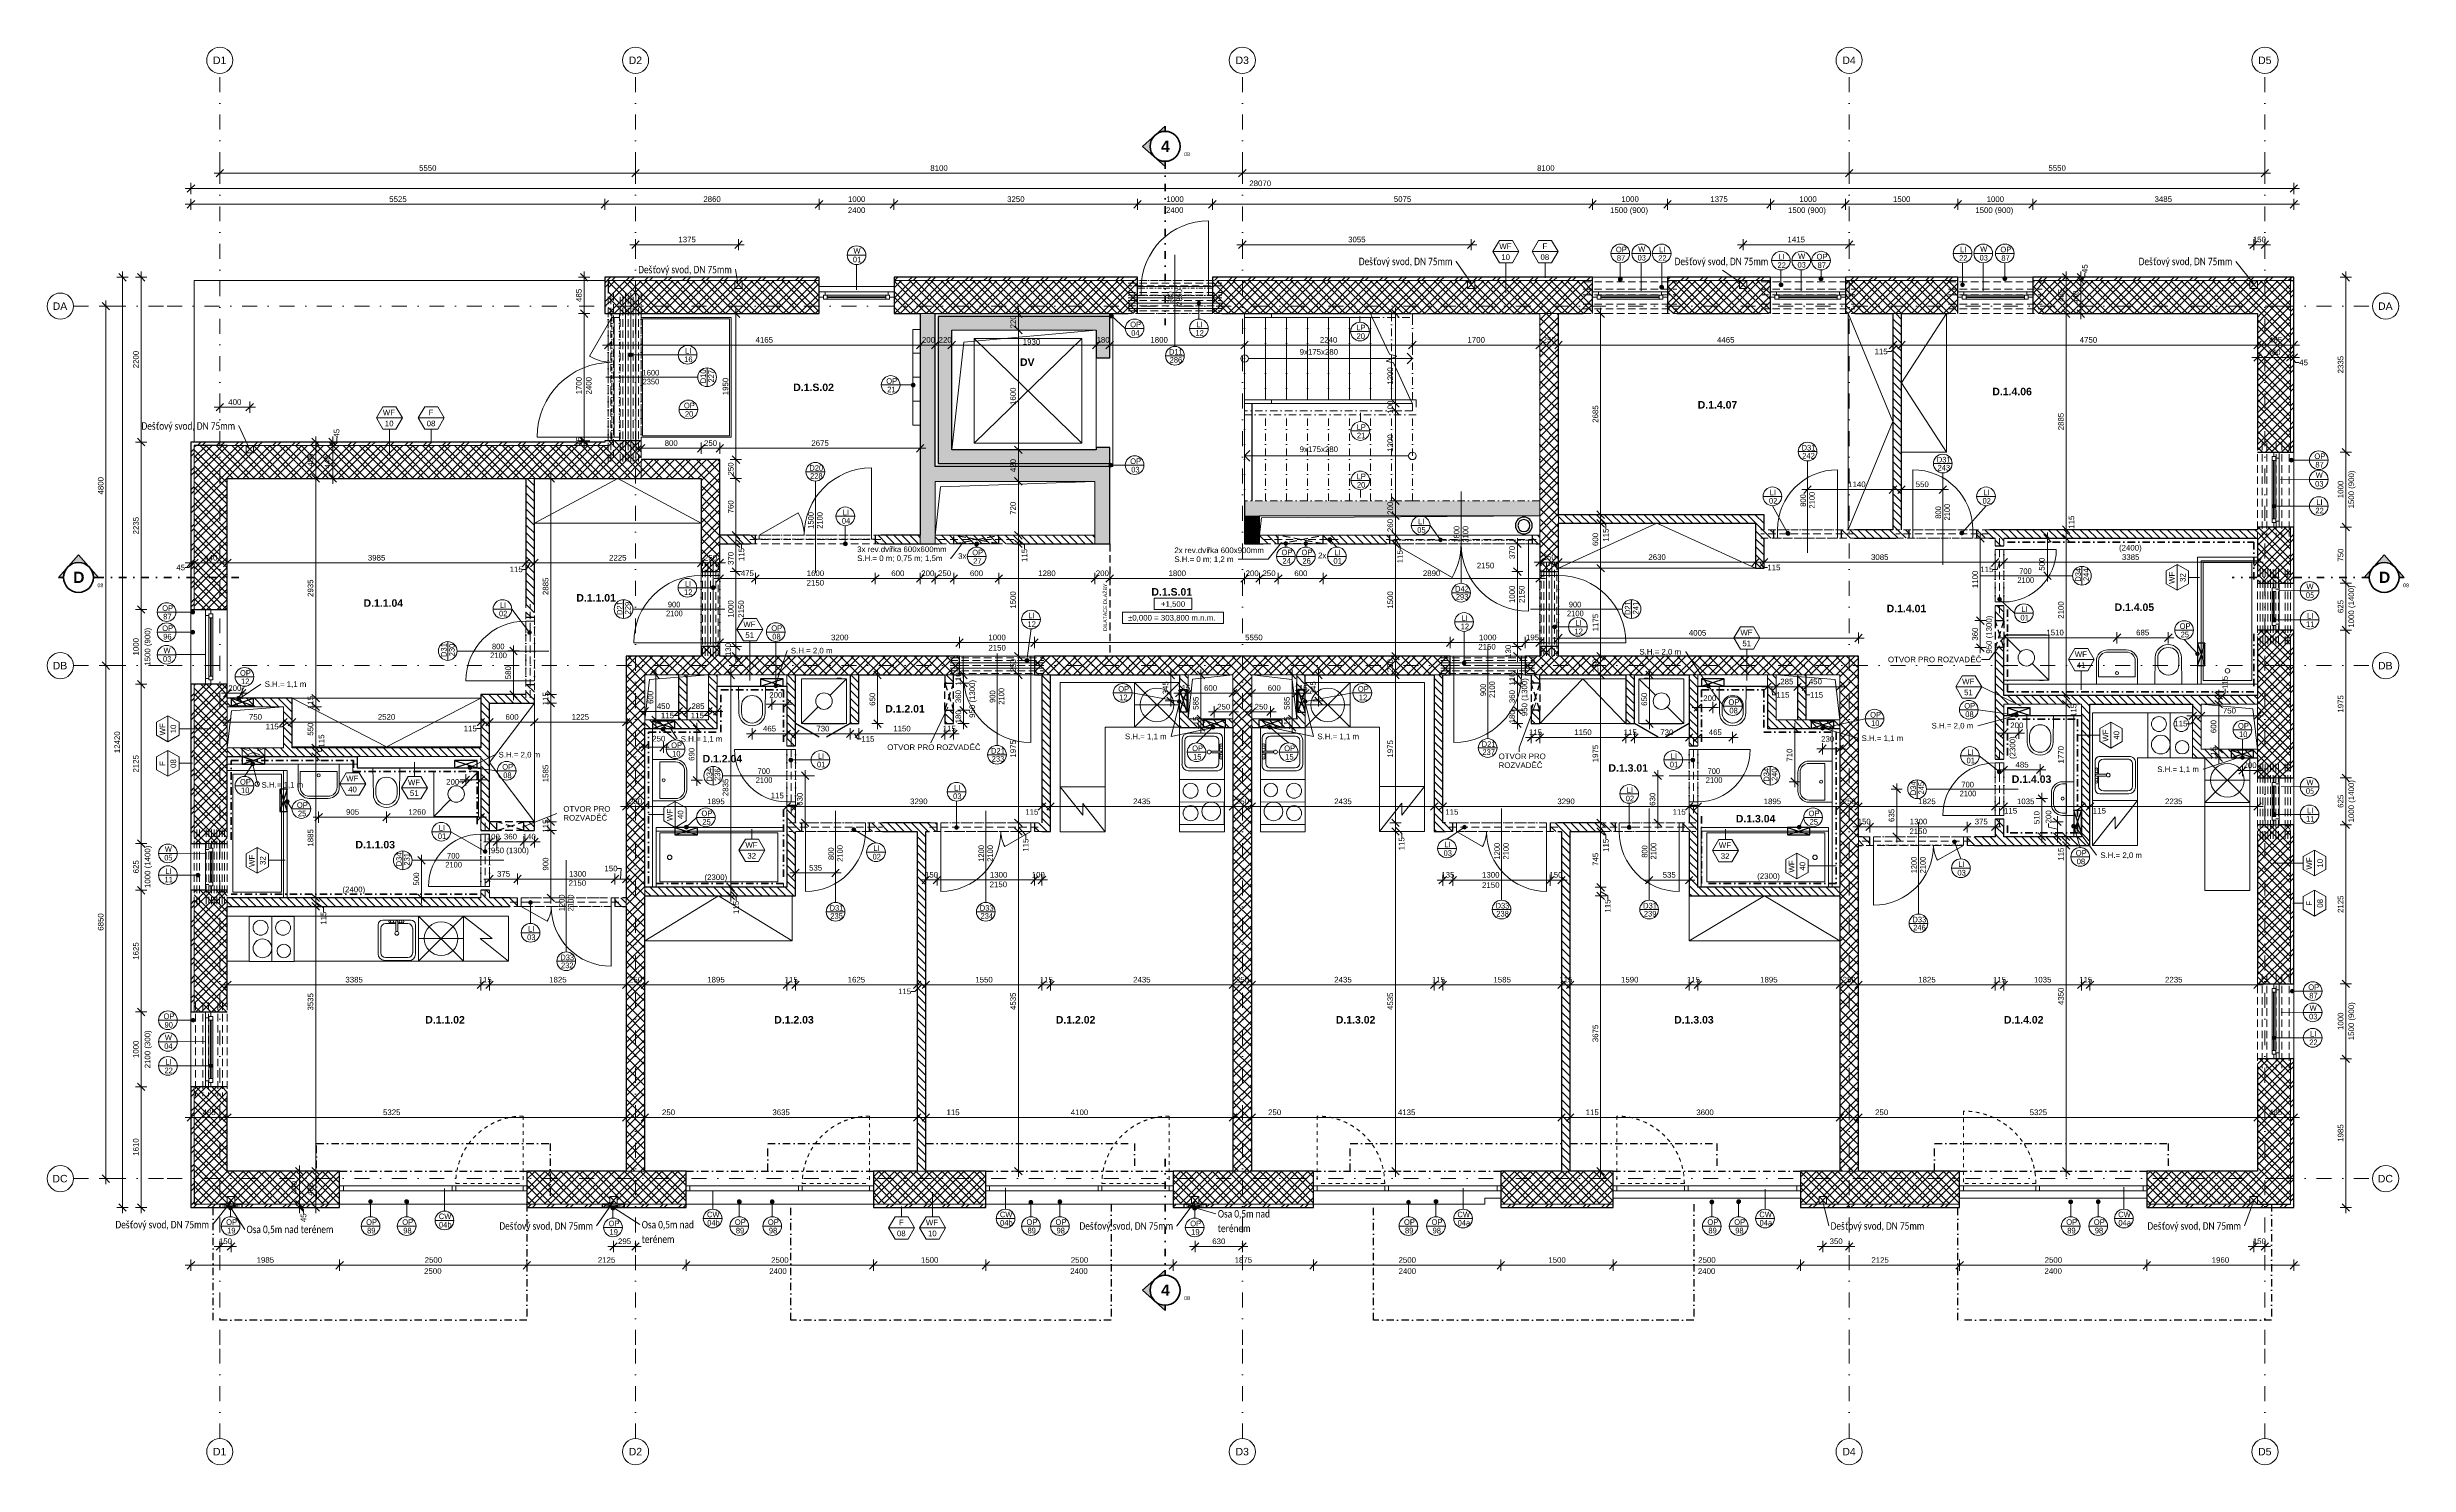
# Model space of a CAD drawing. Header units: millimetres. Extents: x -7705 to 38927, y -2985 to 72287.
# Drawn here: x -7705 to 23818, y 53359 to 72287 of the extents above.
import ezdxf

# ---------------------------------------------------------------- set-up
doc = ezdxf.new("R2010")
doc.units = ezdxf.units.MM
for name, pattern in [('HA_Dash_2mm-S1mm', [100, 50, -50]), ('HA_Dash_3mm-S1mm', [150, 100, -50]), ('HA_DashDot_10mm-S3mm', [500, 200, -150, 0, -150]), ('HA_DashDot_2_2mm-S0_6mm', [110, 50, -30, 0, -30]), ('HA_DashDot_4mm-S1mm', [200, 100, -50, 0, -50]), ('HA_DashDot_6mm-S2mm', [300, 100, -100, 0, -100])]:
    doc.linetypes.add(name, pattern=pattern)
for name, color, linetype, lineweight in [('A-____-____-DIMS', 9, 'Continuous', 5), ('A-____-____-DIMS-50', 9, 'Continuous', 5), ('A-____-____-IDEN', 9, 'Continuous', 9), ('A-____-NOTE-TEXT', 9, 'Continuous', 9), ('A-AREA-____-IDEN', 9, 'Continuous', 9), ('A-AREA-____-OTLN', 9, 'Continuous', 5), ('A-DETL-____-HDLN', 9, 'HA_Dash_3mm-S1mm', 25), ('A-DETL-____-OTLN', 9, 'Continuous', 25), ('A-DETL-____-THIN', 9, 'Continuous', 9), ('A-DETL-GENF-OTLN', 9, 'Continuous', 9), ('A-DOOR-____-IDEN', 9, 'Continuous', 9), ('A-DOOR-____-MCUT', 9, 'HA_DashDot_2_2mm-S0_6mm', 9), ('A-DOOR-____-OTLN', 9, 'Continuous', 9), ('A-DOOR-FRAM-MCUT', 9, 'Continuous', 9), ('A-FLOR-____-OTLN', 9, 'Continuous', 9), ('A-FLOR-____-OVHD', 9, 'HA_DashDot_4mm-S1mm', 25), ('A-FLOR-HRAL-IDEN', 9, 'Continuous', 9), ('A-FLOR-HRAL-MBND', 9, 'HA_DashDot_4mm-S1mm', 9), ('A-FLOR-HRAL-OTLN', 9, 'Continuous', 9), ('A-GENM-____-HDLN', 9, 'HA_Dash_3mm-S1mm', 9), ('A-GENM-____-IDEN', 9, 'Continuous', 9), ('A-GENM-____-MCUT', 9, 'Continuous', 25), ('A-GENM-____-OTLN', 9, 'Continuous', 9), ('A-GLAZ-____-IDEN', 9, 'Continuous', 9), ('A-GLAZ-____-MCUT', 9, 'Continuous', 5), ('A-GLAZ-____-OTLN', 9, 'Continuous', 5), ('A-GLAZ-CURT-MCUT', 9, 'Continuous', 5), ('A-GLAZ-CURT-OTLN', 9, 'Continuous', 5), ('A-GLAZ-CWMG-MCUT', 9, 'Continuous', 5), ('A-GLAZ-CWMG-OTLN', 9, 'Continuous', 5), ('A-WALL-____-IDEN', 9, 'Continuous', 9), ('A-WALL-____-MCUT', 9, 'Continuous', 25), ('A-WALL-____-OTLN', 9, 'Continuous', 9), ('A-WALL-____-PATT', 9, 'Continuous', 25), ('E-ELEC-FIXT-OTLN', 9, 'Continuous', 9), ('G-____-____-DIMS', 9, 'Continuous', 5), ('G-____-____-SYMB', 9, 'Continuous', 5), ('G-____-____-TEXT', 9, 'Continuous', 5), ('I-FURN-____-OTLN', 9, 'Continuous', 9), ('I-WALL-____-MCUT', 9, 'Continuous', 25), ('I-WALL-____-OTLN', 9, 'Continuous', 9), ('M-HVAC-DUCT-OTLN', 9, 'Continuous', 9), ('P-SANR-FIXT-OTLN', 9, 'Continuous', 9), ('Q-CASE-____-OTLN', 9, 'Continuous', 9), ('Q-SPCQ-____-OTLN', 9, 'Continuous', 9), ('S-GRID-____-IDEN', 9, 'Continuous', 9), ('S-GRID-____-OTLN', 9, 'Continuous', 5), ('S-STRS-____-MBND', 9, 'HA_DashDot_4mm-S1mm', 9), ('S-STRS-____-OTLN', 9, 'Continuous', 9)]:
    doc.layers.add(name, color=color, linetype=linetype, lineweight=lineweight)
doc.styles.add('Arial', font='arial.ttf', dxfattribs={"height": 100})
doc.styles.add('Arial_1', font='arial.ttf', dxfattribs={"height": 75})
doc.styles.add('Arial_2', font='arial.ttf', dxfattribs={"width": 0.8, "height": 75})
doc.styles.add('Arial_3', font='arial.ttf', dxfattribs={"height": 50})
doc.styles.add('Arial_B', font='arialbd.ttf', dxfattribs={"height": 100})
doc.styles.add('Arial_B_1', font='arialbd.ttf', dxfattribs={"height": 150})
doc.styles.add('Calibri', font='calibri.ttf', dxfattribs={"width": 0.8, "height": 75})
doc.styles.add('Calibri_1', font='calibri.ttf', dxfattribs={"width": 0.8, "height": 100})
doc.dimstyles.new('Inner_Dimensions', dxfattribs={"dimscale": 304.8, "dimtxt": 76.519455, "dimasz": 0.328084, "dimexe": 0.246063, "dimexo": 0.0625, "dimgap": 0.032808, "dimtad": 1, "dimdec": 0, "dimzin": 0, "dimdsep": 46, "dimtxsty": 'Arial_1', "dimblk1": 'OBLIQUE', "dimblk2": 'OBLIQUE', "dimsah": 1, "dimcen": 0.09, "dimdle": 0.246063, "dimazin": 0, "dimtfac": 1, "dimtdec": 4, "dimtix": 1, "dimtmove": 0, "dimatfit": 3, "dimfxl": 0.246063, "dimfxlon": 1, "dimtvp": 1, "dimtolj": 1, "dimtzin": 0, "dimlwd": 9, "dimlwe": 9, "dimarcsym": 2})
doc.dimstyles.new('Inner_Dimensions_1', dxfattribs={"dimscale": 304.8, "dimtxt": 76.519455, "dimasz": 0.328084, "dimexe": 0.246063, "dimexo": 0.0625, "dimgap": 0.032808, "dimtad": 1, "dimdec": 0, "dimzin": 0, "dimdsep": 46, "dimtxsty": 'Arial_1', "dimblk1": 'OBLIQUE', "dimblk2": 'OBLIQUE', "dimsah": 1, "dimcen": 0.09, "dimdle": 0.246063, "dimazin": 0, "dimtfac": 1, "dimtdec": 4, "dimtix": 1, "dimtmove": 2, "dimatfit": 3, "dimfxl": 0.246063, "dimfxlon": 1, "dimtvp": 1, "dimtolj": 1, "dimtzin": 0, "dimlwd": 9, "dimlwe": 9, "dimarcsym": 2})
doc.dimstyles.new('Inner_Dimensions_2', dxfattribs={"dimscale": 304.8, "dimtxt": 76.519455, "dimasz": 0.328084, "dimexe": 0.246063, "dimexo": 0.0625, "dimgap": 0.032808, "dimtad": 1, "dimdec": 0, "dimzin": 0, "dimdsep": 46, "dimtxsty": 'Arial_1', "dimblk1": 'OBLIQUE', "dimblk2": 'OBLIQUE', "dimsah": 1, "dimcen": 0.09, "dimdle": 0.246063, "dimazin": 0, "dimtfac": 1, "dimtdec": 4, "dimtix": 1, "dimtmove": 1, "dimatfit": 3, "dimfxl": 0.246063, "dimfxlon": 1, "dimtvp": 1, "dimtolj": 1, "dimtzin": 0, "dimlwd": 9, "dimlwe": 9, "dimarcsym": 2})
pattern_1 = [(45, (0, 0), (-106.06602, 106.06602), []), (45, (75, 0), (-106.06602, 106.06602), []), (315, (0, 0), (106.06602, 106.06602), []), (315, (75, 0), (106.06602, 106.06602), [])]
pattern_2 = [(45, (0, 0), (-106.06602, 106.06602), []), (45, (75, 0), (-106.06602, 106.06602), []), (315, (0, 0), (70.71068, 70.71068), [])]
pattern_3 = [(135, (0, 0), (-53.03301, -53.03301), [])]
pattern_4 = [(45, (0, 0), (-125.7236, 125.7236), []), (45, (0, 190.5), (-125.7236, 125.7236), [])]

# ---------------------------------------------------------------- blocks, each defined once
blk = doc.blocks.new('HA_DR_Single_Swing_Solid - In_BJ_900x2100_Vstup-2000314-DPS_1NP-D')
at = {"layer": 'A-DOOR-____-MCUT'}
for p, q in [((-450, 125), (450, 125)), ((-450, -125), (450, -125))]:
    blk.add_line(p, q, dxfattribs=at)
at = {"layer": 'A-DOOR-____-OTLN'}
for p, q in [((-500, 125), (500, 125)), ((-500, -125), (500, -125))]:
    blk.add_line(p, q, dxfattribs=at)
at = {"layer": 'A-DOOR-____-OTLN', "lineweight": 5}
blk.add_line((450, -1025), (450, -125), dxfattribs=at)
blk.add_arc((450, -125), 900, 180, 270, dxfattribs=at)
at = {"layer": 'A-DOOR-FRAM-MCUT'}
for p, q in [((-450, -125), (-450, 125)), ((450, 125), (450, -125))]:
    blk.add_line(p, q, dxfattribs=at)
blk = doc.blocks.new('HA_DR_Double_Swing_Solid - In_BJ_1200x2100_800-1652965-DPS_1NP-D')
at = {"layer": 'A-DOOR-____-MCUT'}
for p, q in [((-600, 57), (600, 57)), ((-600, -58), (600, -58))]:
    blk.add_line(p, q, dxfattribs=at)
at = {"layer": 'A-DOOR-____-OTLN', "lineweight": 5}
for p, q in [((600, 857), (600, 57)), ((-254, 257), (-600, 58))]:
    blk.add_line(p, q, dxfattribs=at)
for centre, radius, start, end in [((600, 57), 800, 90, 180), ((-600, 57), 400, 360, 30)]:
    blk.add_arc(centre, radius, start, end, dxfattribs=at)
at = {"layer": 'A-DOOR-FRAM-MCUT'}
for p, q in [((-600, 57), (-600, -58)), ((600, -58), (600, 57))]:
    blk.add_line(p, q, dxfattribs=at)
blk = doc.blocks.new('HA_DR_Single_Swing_Solid - In_BJ_800x2100-2000414-DPS_1NP-D')
at = {"layer": 'A-DOOR-____-MCUT'}
for p, q in [((-400, 57.5), (400, 57.5)), ((-400, -57.5), (400, -57.5))]:
    blk.add_line(p, q, dxfattribs=at)
at = {"layer": 'A-DOOR-____-OTLN', "lineweight": 5}
blk.add_line((400, 857.5), (400, 57.5), dxfattribs=at)
blk.add_arc((400, 57.5), 800, 90, 180, dxfattribs=at)
at = {"layer": 'A-DOOR-FRAM-MCUT'}
for p, q in [((-400, 57.5), (-400, -57.5)), ((400, -57.5), (400, 57.5))]:
    blk.add_line(p, q, dxfattribs=at)
blk = doc.blocks.new('HA_DR_Single_Swing_Solid - In_BJ_700x2100-2000418-DPS_1NP-D')
at = {"layer": 'A-DOOR-____-MCUT'}
for p, q in [((-350, 57.5), (350, 57.5)), ((-350, -57.5), (350, -57.5))]:
    blk.add_line(p, q, dxfattribs=at)
at = {"layer": 'A-DOOR-____-OTLN', "lineweight": 5}
blk.add_line((350, 757.5), (350, 57.5), dxfattribs=at)
blk.add_arc((350, 57.5), 700, 90, 180, dxfattribs=at)
at = {"layer": 'A-DOOR-FRAM-MCUT'}
for p, q in [((-350, 57.5), (-350, -57.5)), ((350, -57.5), (350, 57.5))]:
    blk.add_line(p, q, dxfattribs=at)
blk = doc.blocks.new('HA_DR_Single_Swing_Solid - In_BJ_900x2100_Vstup-2000316-DPS_1NP-D')
at = {"layer": 'A-DOOR-____-MCUT'}
for p, q in [((-450, 125), (450, 125)), ((-450, -125), (450, -125))]:
    blk.add_line(p, q, dxfattribs=at)
at = {"layer": 'A-DOOR-____-OTLN', "lineweight": 5}
blk.add_line((450, 1025), (450, 125), dxfattribs=at)
at = {"layer": 'A-DOOR-____-OTLN'}
for p, q in [((-500, 125), (500, 125)), ((-500, -125), (500, -125))]:
    blk.add_line(p, q, dxfattribs=at)
at = {"layer": 'A-DOOR-____-OTLN', "lineweight": 5}
blk.add_arc((450, 125), 900, 90, 180, dxfattribs=at)
at = {"layer": 'A-DOOR-FRAM-MCUT'}
for p, q in [((-450, 125), (-450, -125)), ((450, -125), (450, 125))]:
    blk.add_line(p, q, dxfattribs=at)
blk = doc.blocks.new('HA_DR_Double_Swing_Solid - In_BJ_1200x2100_800-1652993-DPS_1NP-D')
at = {"layer": 'A-DOOR-____-MCUT'}
for p, q in [((-600, 58), (600, 58)), ((-600, -57), (600, -57))]:
    blk.add_line(p, q, dxfattribs=at)
at = {"layer": 'A-DOOR-____-OTLN', "lineweight": 5}
for p, q in [((-254, -257), (-600, -58)), ((600, -857), (600, -57))]:
    blk.add_line(p, q, dxfattribs=at)
for centre, radius, start, end in [((-600, -57), 400, 330, 0), ((600, -57), 800, 180, 270)]:
    blk.add_arc(centre, radius, start, end, dxfattribs=at)
at = {"layer": 'A-DOOR-FRAM-MCUT'}
for p, q in [((-600, -57), (-600, 58)), ((600, 58), (600, -57))]:
    blk.add_line(p, q, dxfattribs=at)
blk = doc.blocks.new('HA_DR_Single_Swing_Solid - In_BJ_800x2100-2000412-DPS_1NP-D')
at = {"layer": 'A-DOOR-____-MCUT'}
for p, q in [((-400, 57.5), (400, 57.5)), ((-400, -57.5), (400, -57.5))]:
    blk.add_line(p, q, dxfattribs=at)
at = {"layer": 'A-DOOR-____-OTLN', "lineweight": 5}
blk.add_line((400, -857.5), (400, -57.5), dxfattribs=at)
blk.add_arc((400, -57.5), 800, 180, 270, dxfattribs=at)
at = {"layer": 'A-DOOR-FRAM-MCUT'}
for p, q in [((-400, -57.5), (-400, 57.5)), ((400, 57.5), (400, -57.5))]:
    blk.add_line(p, q, dxfattribs=at)
blk = doc.blocks.new('HA_DR_Single_Swing_Solid - In_BJ_700x2100-2000416-DPS_1NP-D')
at = {"layer": 'A-DOOR-____-MCUT'}
for p, q in [((-350, 57.5), (350, 57.5)), ((-350, -57.5), (350, -57.5))]:
    blk.add_line(p, q, dxfattribs=at)
at = {"layer": 'A-DOOR-____-OTLN', "lineweight": 5}
blk.add_line((350, -757.5), (350, -57.5), dxfattribs=at)
blk.add_arc((350, -57.5), 700, 180, 270, dxfattribs=at)
at = {"layer": 'A-DOOR-FRAM-MCUT'}
for p, q in [((-350, -57.5), (-350, 57.5)), ((350, 57.5), (350, -57.5))]:
    blk.add_line(p, q, dxfattribs=at)
blk = doc.blocks.new('HA_WD_SinglePanel - 1000x2100-1653868-DPS_1NP-D')
at = {"layer": 'A-GLAZ-____-MCUT'}
for p, q in [((-420, 70), (-500, 70)), ((-500, 0), (-440, 0)), ((-440, -25), (-440, 25)), ((-440, 25), (-390, 25)), ((-420, 25), (-420, 70)), ((-390, 25), (-390, -25)), ((390, 5), (-390, 5)), ((390, -25), (390, 25)), ((390, 25), (440, 25)), ((500, 70), (420, 70)), ((420, 70), (420, 25)), ((440, 25), (440, -25)), ((440, 0), (500, 0)), ((-390, -25), (-440, -25)), ((390, -5), (-390, -5)), ((440, -25), (390, -25))]:
    blk.add_line(p, q, dxfattribs=at)
at = {"layer": 'A-GLAZ-____-OTLN'}
for p, q in [((440, 25), (-440, 25)), ((-440, -25), (-440, 25)), ((420, 70), (-420, 70)), ((390, 25), (-390, 25)), ((440, 25), (440, -25)), ((-440, -25), (440, -25)), ((390, -25), (-390, -25))]:
    blk.add_line(p, q, dxfattribs=at)
blk = doc.blocks.new('HA_WD_SinglePanel - 1000x1500-1653870-DPS_1NP-D')
at = {"layer": 'A-GLAZ-____-MCUT'}
for p, q in [((-420, 70), (-500, 70)), ((-500, 0), (-440, 0)), ((-440, -25), (-440, 25)), ((-440, 25), (-390, 25)), ((-420, 25), (-420, 70)), ((-390, 25), (-390, -25)), ((390, 5), (-390, 5)), ((390, -25), (390, 25)), ((390, 25), (440, 25)), ((500, 70), (420, 70)), ((420, 70), (420, 25)), ((440, 25), (440, -25)), ((440, 0), (500, 0)), ((-390, -25), (-440, -25)), ((390, -5), (-390, -5)), ((440, -25), (390, -25))]:
    blk.add_line(p, q, dxfattribs=at)
at = {"layer": 'A-GLAZ-____-OTLN'}
for p, q in [((440, 25), (-440, 25)), ((-440, -25), (-440, 25)), ((420, 70), (-420, 70)), ((390, 25), (-390, 25)), ((440, 25), (440, -25)), ((-440, -25), (440, -25)), ((390, -25), (-390, -25))]:
    blk.add_line(p, q, dxfattribs=at)
blk = doc.blocks.new('HA_WD_SinglePanel - 625x1000-1653871-DPS_1NP-D')
at = {"layer": 'A-GLAZ-____-MCUT'}
for p, q in [((-313, 70), (-313, 0)), ((-233, 70), (-313, 70)), ((-313, 0), (-253, 0)), ((-253, -25), (-253, 25)), ((-233, 25), (-233, 70)), ((-203, 25), (-203, -25)), ((202, 5), (-203, 5)), ((202, -25), (202, 25)), ((312, 70), (232, 70)), ((232, 70), (232, 25)), ((252, 25), (252, -25)), ((252, 0), (312, 0)), ((312, 0), (312, 70)), ((-203, -25), (-253, -25)), ((202, -5), (-203, -5)), ((252, -25), (202, -25))]:
    blk.add_line(p, q, dxfattribs=at)
at = {"layer": 'A-GLAZ-____-OTLN'}
for p, q in [((-253, -25), (-253, 25)), ((232, 70), (-233, 70)), ((252, 25), (252, -25)), ((-253, -25), (252, -25)), ((202, -25), (-203, -25))]:
    blk.add_line(p, q, dxfattribs=at)
blk = doc.blocks.new('HA_WD_SinglePanel - 1000x2400-1653873-DPS_1NP-D')
at = {"layer": 'A-GLAZ-____-MCUT'}
for p, q in [((-420, 70), (-500, 70)), ((-500, 0), (-440, 0)), ((-440, -25), (-440, 25)), ((-440, 25), (-390, 25)), ((-420, 25), (-420, 70)), ((-390, 25), (-390, -25)), ((390, 5), (-390, 5)), ((390, -25), (390, 25)), ((390, 25), (440, 25)), ((500, 70), (420, 70)), ((420, 70), (420, 25)), ((440, 25), (440, -25)), ((440, 0), (500, 0)), ((-390, -25), (-440, -25)), ((390, -5), (-390, -5)), ((440, -25), (390, -25))]:
    blk.add_line(p, q, dxfattribs=at)
at = {"layer": 'A-GLAZ-____-OTLN'}
for p, q in [((440, 25), (-440, 25)), ((-440, -25), (-440, 25)), ((420, 70), (-420, 70)), ((390, 25), (-390, 25)), ((440, 25), (440, -25)), ((-440, -25), (440, -25)), ((390, -25), (-390, -25))]:
    blk.add_line(p, q, dxfattribs=at)
blk = doc.blocks.new('HA_WD_SinglePanel - 1000x1500-1653875-DPS_1NP-D')
at = {"layer": 'A-GLAZ-____-MCUT'}
for p, q in [((-440, 25), (-440, -25)), ((-390, 25), (-440, 25)), ((-390, -25), (-390, 25)), ((390, 5), (-390, 5)), ((390, 25), (390, -25)), ((440, 25), (390, 25)), ((440, -25), (440, 25)), ((-500, 0), (-440, 0)), ((-420, -70), (-500, -70)), ((-440, -25), (-390, -25)), ((-420, -25), (-420, -70)), ((390, -5), (-390, -5)), ((390, -25), (440, -25)), ((420, -70), (420, -25)), ((500, -70), (420, -70)), ((440, 0), (500, 0))]:
    blk.add_line(p, q, dxfattribs=at)
at = {"layer": 'A-GLAZ-____-OTLN'}
for p, q in [((-440, -25), (-440, 25)), ((440, 25), (-440, 25)), ((390, 25), (-390, 25)), ((440, 25), (440, -25)), ((-440, -25), (440, -25)), ((420, -70), (-420, -70)), ((390, -25), (-390, -25))]:
    blk.add_line(p, q, dxfattribs=at)
blk = doc.blocks.new('Top Rail Type - Top Rail_Internal_-1395432-DPS_1NP-D')
at = {"layer": 'A-FLOR-HRAL-OTLN'}
for p, q in [((8278, 67530), (8278, 67580)), ((8638, 67580), (8638, 67530))]:
    blk.add_line(p, q, dxfattribs=at)
blk = doc.blocks.new('Top Rail Type - Top Rail_Internal_-V1-DPS_1NP-D')
at = {"layer": 'A-FLOR-HRAL-MBND'}
for p, q in [((10494, 67580), (10569, 67580)), ((10518, 67530), (10519, 67530)), ((10519, 67530), (10519, 67430)), ((10569, 67580), (10569, 67380)), ((8278, 67380), (8278, 67430)), ((10519, 67430), (8278, 67430)), ((10569, 67380), (8278, 67380))]:
    blk.add_line(p, q, dxfattribs=at)
at = {"layer": 'A-FLOR-HRAL-OTLN'}
for p, q in [((8278, 67580), (8278, 67530)), ((8278, 67580), (10444, 67580)), ((8278, 67530), (10444, 67530)), ((10444, 67580), (10494, 67580)), ((10444, 67530), (10518, 67530)), ((10518, 67530), (10494, 67580))]:
    blk.add_line(p, q, dxfattribs=at)
blk = doc.blocks.new('Top Rail Type - Top Rail_Internal_-1395449-DPS_1NP-D')
at = {"layer": 'A-FLOR-HRAL-OTLN'}
for p, q in [((8278, 68680), (8278, 68730)), ((8638, 68730), (8638, 68680))]:
    blk.add_line(p, q, dxfattribs=at)
blk = doc.blocks.new('Top Rail Type - Top Rail_Internal_-V2-DPS_1NP-D')
at = {"layer": 'A-FLOR-HRAL-MBND'}
for p, q in [((9959, 68730), (10518, 68730)), ((10518, 68730), (10518, 68680)), ((9982, 68680), (10518, 68680))]:
    blk.add_line(p, q, dxfattribs=at)
at = {"layer": 'A-FLOR-HRAL-OTLN'}
for p, q in [((8278, 68730), (8278, 68680)), ((8278, 68730), (9959, 68730)), ((9982, 68680), (9959, 68730)), ((8278, 68680), (9982, 68680))]:
    blk.add_line(p, q, dxfattribs=at)
blk = doc.blocks.new('ABMV_Toilet_WallHung - Default-1458606-DPS_1NP-D')
at = {"layer": 'A-GENM-____-OTLN'}
for p, q in [((-50, 432), (-55, 75)), ((-16, 426), (-16, 340)), ((266, 340), (266, 426)), ((305, 75), (300, 432))]:
    blk.add_line(p, q, dxfattribs=at)
for centre, radius, start, end in [((125, 430), 175, 0.7323, 179.2677), ((125, 426), 141, 0, 180), ((125, 340), 141, 180, 360)]:
    blk.add_arc(centre, radius, start, end, dxfattribs=at)
blk = doc.blocks.new('ABMV_Toilet_WallHung - Default-1873337-DPS_1NP-D')
at = {"layer": 'A-GENM-____-OTLN'}
for p, q in [((-50, 432), (-55, 75)), ((-16, 426), (-16, 340)), ((266, 340), (266, 426)), ((305, 75), (300, 432))]:
    blk.add_line(p, q, dxfattribs=at)
for centre, radius, start, end in [((125, 430), 175, 0.7323, 179.2677), ((125, 426), 141, 0, 180), ((125, 340), 141, 180, 360)]:
    blk.add_arc(centre, radius, start, end, dxfattribs=at)
blk = doc.blocks.new('ABMV_WashBasin_Generic - 550x460-1458630-DPS_1NP-D')
at = {"layer": 'P-SANR-FIXT-OTLN'}
for p, q in [((-150, 385), (-150, 75)), ((-120, 175), (-120, 385)), ((250, 535), (0, 535)), ((0, 505), (250, 505)), ((370, 385), (370, 175)), ((400, 75), (400, 385)), ((370, 175), (-120, 175))]:
    blk.add_line(p, q, dxfattribs=at)
for centre, radius, start, end in [((0, 385), 150, 90, 180), ((0, 385), 120, 90, 180), ((250, 385), 150, 360, 90), ((250, 385), 120, 360, 90), ((125, 225), 20, 90, 270), ((125, 225), 20, 270, 90)]:
    blk.add_arc(centre, radius, start, end, dxfattribs=at)
blk = doc.blocks.new('ABMV_Bathtub_Generic - 800x1700-1406311-DPS_1NP-D')
at = {"layer": 'P-SANR-FIXT-OTLN'}
for p, q in [((75, 50), (75, 1625)), ((75, 1625), (725, 1625)), ((75, 1625), (725, 1625)), ((75, 50), (75, 1625)), ((725, 1625), (725, 50)), ((725, 1625), (725, 50)), ((725, 50), (75, 50)), ((725, 50), (75, 50))]:
    blk.add_line(p, q, dxfattribs=at)
blk.add_circle((400, 180), 30, dxfattribs=at)
blk = doc.blocks.new('ABMV_Bathtub_Generic - 800x1700-V3-DPS_1NP-D')
at = {"layer": 'P-SANR-FIXT-OTLN'}
for p, q in [((0, 1700), (750, 1700)), ((0, 1700), (750, 1700)), ((75, 50), (75, 1625)), ((75, 1625), (725, 1625)), ((75, 1625), (725, 1625)), ((75, 50), (75, 1625)), ((725, 1625), (725, 50)), ((725, 1625), (725, 50)), ((750, 0), (0, 0)), ((750, 0), (0, 0)), ((725, 50), (75, 50)), ((725, 50), (75, 50))]:
    blk.add_line(p, q, dxfattribs=at)
blk.add_circle((400, 180), 30, dxfattribs=at)
blk = doc.blocks.new('ABMV_Bathtub_Generic - 800x1700-V4-DPS_1NP-D')
at = {"layer": 'P-SANR-FIXT-OTLN'}
for p, q in [((75, 50), (75, 1625)), ((75, 1625), (725, 1625)), ((75, 1625), (725, 1625)), ((75, 50), (75, 1625)), ((725, 1625), (725, 50)), ((725, 1625), (725, 50)), ((750, 1700), (800, 1700)), ((750, 1700), (800, 1700)), ((800, 0), (50, 0)), ((800, 0), (50, 0)), ((725, 50), (75, 50)), ((725, 50), (75, 50))]:
    blk.add_line(p, q, dxfattribs=at)
blk.add_circle((400, 180), 30, dxfattribs=at)
blk = doc.blocks.new('ABMV_Bathtub_Generic - 800x1700-V5-DPS_1NP-D')
at = {"layer": 'P-SANR-FIXT-OTLN'}
for p, q in [((75, 50), (75, 1625)), ((75, 1625), (725, 1625)), ((75, 1625), (725, 1625)), ((75, 50), (75, 1625)), ((725, 1625), (725, 50)), ((725, 1625), (725, 50)), ((800, 0), (50, 0)), ((800, 0), (50, 0)), ((725, 50), (75, 50)), ((725, 50), (75, 50))]:
    blk.add_line(p, q, dxfattribs=at)
blk.add_circle((400, 180), 30, dxfattribs=at)
blk = doc.blocks.new('ABMV_WashBasin_Generic - 550x460-1459494-DPS_1NP-D')
at = {"layer": 'P-SANR-FIXT-OTLN'}
for p, q in [((-150, 360), (-150, 50)), ((-120, 150), (-120, 360)), ((250, 510), (0, 510)), ((0, 480), (250, 480)), ((370, 360), (370, 150)), ((400, 50), (400, 360)), ((370, 150), (-120, 150))]:
    blk.add_line(p, q, dxfattribs=at)
for centre, radius, start, end in [((0, 360), 150, 90, 180), ((0, 360), 120, 90, 180), ((250, 360), 150, 360, 90), ((250, 360), 120, 360, 90), ((125, 200), 20, 90, 270), ((125, 200), 20, 270, 90)]:
    blk.add_arc(centre, radius, start, end, dxfattribs=at)
blk = doc.blocks.new('R_bathroom_washing_machine - 600x600x900-1417143-DPS_1NP-D')
at = {"layer": 'E-ELEC-FIXT-OTLN'}
for p, q in [((78, 597), (78, -3)), ((455, 374), (678, 597)), ((555, 602), (555, 597)), ((555, 602), (572, 602)), ((572, 602), (572, 597)), ((572, 602), (580, 602)), ((580, 602), (587, 602)), ((587, 602), (605, 602)), ((587, 597), (587, 602)), ((605, 597), (605, 602)), ((678, 597), (658, 597)), ((678, -3), (678, 597)), ((78, -3), (300, 219)), ((78, -3), (678, -3)), ((108, -3), (108, -8)), ((648, -8), (108, -8)), ((648, -8), (648, -3))]:
    blk.add_line(p, q, dxfattribs=at)
blk.add_circle((378, 297), 110, dxfattribs=at)
blk = doc.blocks.new('R_bathroom_washing_machine - 600x600x900-1420533-DPS_1NP-D')
at = {"layer": 'E-ELEC-FIXT-OTLN'}
for p, q in [((78, 3), (678, 3)), ((78, 3), (300, -219)), ((108, 8), (648, 8)), ((108, 8), (108, 3)), ((648, 3), (648, 8)), ((678, 3), (678, -597)), ((678, -597), (78, -597)), ((455, -374), (678, -597)), ((555, -597), (555, -602)), ((572, -602), (555, -602)), ((572, -597), (572, -602)), ((580, -602), (572, -602)), ((587, -602), (580, -602)), ((587, -602), (587, -597)), ((605, -602), (587, -602)), ((605, -602), (605, -597))]:
    blk.add_line(p, q, dxfattribs=at)
blk.add_circle((378, -297), 110, dxfattribs=at)
blk = doc.blocks.new('Lednice_Mraznička_ADNS - Lednice 600x600x1800-1420546-DPS_1NP-D')
at = {"layer": 'Q-SPCQ-____-OTLN'}
for p, q in [((-300, 300), (300, 300)), ((-300, -300), (-300, 300)), ((80, 0), (-300, 300)), ((-80, 0), (80, 0)), ((300, -300), (-80, 0)), ((300, -300), (-300, -300))]:
    blk.add_line(p, q, dxfattribs=at)
blk = doc.blocks.new('Kuchyňská_linka_myčka_ADNS - Myčka-1417145-DPS_1NP-D')
at = {"layer": 'Q-SPCQ-____-OTLN'}
for p, q in [((300, 300), (-300, 300)), ((-300, 300), (-300, -300)), ((300, 300), (-300, -300)), ((-300, 300), (300, -300)), ((300, 300), (-300, 300)), ((-300, 300), (-300, 0)), ((-300, 0), (300, 0)), ((300, -300), (300, 300)), ((300, 0), (300, 300)), ((-300, -300), (300, -300))]:
    blk.add_line(p, q, dxfattribs=at)
blk.add_circle((0, 0), 225, dxfattribs=at)
blk = doc.blocks.new('Kuchyňská_linka_sporák_ADNS - 600x600x800-1417149-DPS_1NP-D')
at = {"layer": 'Q-SPCQ-____-OTLN'}
for p, q in [((600, 600), (0, 600)), ((0, 600), (0, 0)), ((600, 600), (0, 600)), ((0, 600), (0, 300)), ((600, 0), (600, 600)), ((600, 300), (600, 600)), ((0, 300), (600, 300)), ((0, 0), (600, 0))]:
    blk.add_line(p, q, dxfattribs=at)
for centre, radius in [((175, 425), 125), ((450, 450), 100), ((140, 140), 90), ((450, 150), 100)]:
    blk.add_circle(centre, radius, dxfattribs=at)
blk = doc.blocks.new('Lednice_Mraznička_ADNS - Lednice 600x600x1800-1417147-DPS_1NP-D')
at = {"layer": 'Q-SPCQ-____-OTLN'}
for p, q in [((300, 300), (-300, 300)), ((-300, 300), (-300, -300)), ((300, 300), (-80, 0)), ((300, -300), (300, 300)), ((80, 0), (-300, -300)), ((-300, -300), (300, -300)), ((-80, 0), (80, 0))]:
    blk.add_line(p, q, dxfattribs=at)
blk = doc.blocks.new('Lednice_Mraznička_ADNS - Lednice 600x600x1800-V6-DPS_1NP-D')
at = {"layer": 'Q-SPCQ-____-OTLN'}
for p, q in [((-300, 300), (300, 300)), ((-300, -300), (-300, 300)), ((80, 0), (-300, 300)), ((-80, 0), (80, 0)), ((300, -300), (-80, 0)), ((300, 300), (300, -300)), ((300, -300), (-300, -300))]:
    blk.add_line(p, q, dxfattribs=at)
blk = doc.blocks.new('R_bathroom_washing_machine - 600x600x900-V7-DPS_1NP-D')
at = {"layer": 'E-ELEC-FIXT-OTLN'}
for p, q in [((678, 597), (78, 597)), ((78, 597), (78, -3)), ((455, 374), (678, 597)), ((555, 602), (555, 597)), ((555, 602), (572, 602)), ((572, 602), (572, 597)), ((572, 602), (580, 602)), ((580, 602), (587, 602)), ((587, 602), (605, 602)), ((587, 597), (587, 602)), ((605, 597), (605, 602)), ((678, -3), (678, 597)), ((78, -3), (300, 219)), ((78, -3), (678, -3)), ((108, -3), (108, -8)), ((648, -8), (108, -8)), ((648, -8), (648, -3))]:
    blk.add_line(p, q, dxfattribs=at)
blk.add_circle((378, 297), 110, dxfattribs=at)
blk = doc.blocks.new('Skříňka se dřezem_ pravoúhlá - 500 x 440mm-1420560-DPS_1NP-D')
at = {"layer": 'P-SANR-FIXT-OTLN'}
for p, q in [((-234, 117), (-234, -271)), ((-234, 117), (-234, -271)), ((-196, 69), (-196, -258)), ((202, 180), (-171, 180)), ((202, 180), (-171, 180)), ((3, 133), (-133, 133)), ((92, 180), (-73, 180)), ((-73, 142), (3, 142)), ((3, 161), (3, 40)), ((28, 161), (28, 40)), ((28, 142), (92, 142)), ((164, 133), (28, 133)), ((228, -258), (228, 69)), ((266, -276), (266, 117)), ((266, -276), (266, 117)), ((-145, -360), (181, -360)), ((-145, -360), (181, -360)), ((-133, -322), (164, -322))]:
    blk.add_line(p, q, dxfattribs=at)
for centre, radius, start, end in [((-171, 117), 63.5, 90, 180), ((-171, 117), 63.5, 90, 180), ((-133, 69), 63.5, 90, 180), ((-73, 161), 19, 90, 270), ((-48, 161), 19, 360, 180), ((-48, 161), 19, 180, 0), ((16, 3), 25.4, 360, 180), ((16, 3), 25.4, 180, 0), ((16, 161), 12.7, 360, 180), ((16, 40), 12.7, 180, 0), ((66, 161), 19, 360, 180), ((66, 161), 19, 180, 360), ((92, 161), 19, 270, 90), ((164, 69), 63.5, 0, 90), ((202, 117), 63.5, 0, 90), ((202, 117), 63.5, 360, 90), ((-145, -271), 88.9, 180, 270), ((-145, -271), 88.9, 180, 270), ((-133, -258), 63.5, 180, 270), ((164, -258), 63.5, 270, 0), ((181, -276), 84.4, 270, 0), ((181, -276), 84.4, 270, 0)]:
    blk.add_arc(centre, radius, start, end, dxfattribs=at)
blk = doc.blocks.new('R_bathroom_washing_machine - 600x600x900-V8-DPS_1NP-D')
at = {"layer": 'E-ELEC-FIXT-OTLN'}
for p, q in [((78, 3), (678, 3)), ((78, -597), (78, 3)), ((78, 3), (300, -219)), ((108, 8), (648, 8)), ((108, 8), (108, 3)), ((648, 3), (648, 8)), ((678, 3), (678, -597)), ((678, -597), (78, -597)), ((455, -374), (678, -597)), ((555, -597), (555, -602)), ((572, -602), (555, -602)), ((572, -597), (572, -602)), ((580, -602), (572, -602)), ((587, -602), (580, -602)), ((587, -602), (587, -597)), ((605, -602), (587, -602)), ((605, -602), (605, -597))]:
    blk.add_line(p, q, dxfattribs=at)
blk.add_circle((378, -297), 110, dxfattribs=at)
blk = doc.blocks.new('HA_DR_Double_Swing_Solid_FrameButt - In_FAS_1600x2350_1000-1915407-DPS_1NP-D')
at = {"layer": 'A-DOOR-____-MCUT'}
for p, q in [((850, 220), (-850, 220)), ((850, -220), (-850, -220)), ((-800, -70), (800, -70)), ((-800, -170), (800, -170))]:
    blk.add_line(p, q, dxfattribs=at)
at = {"layer": 'A-DOOR-____-OTLN', "lineweight": 5}
for p, q in [((-774, -185), (-800, -170)), ((-713, -220), (-774, -185)), ((-280, -470), (-713, -220)), ((800, -1170), (800, -170))]:
    blk.add_line(p, q, dxfattribs=at)
for centre, radius, start, end in [((-800, -170), 600, 330, 360), ((800, -170), 1000, 180, 270)]:
    blk.add_arc(centre, radius, start, end, dxfattribs=at)
at = {"layer": 'A-DOOR-FRAM-MCUT'}
for p, q in [((-800, -70), (-850, -70)), ((-850, -170), (-800, -170)), ((-800, -170), (-800, -70)), ((850, -70), (800, -70)), ((800, -70), (800, -170)), ((800, -170), (850, -170))]:
    blk.add_line(p, q, dxfattribs=at)
blk = doc.blocks.new('HA_DR_Double_Swing_Solid_wCasing - In_OBJ_1500x2100_900-1771115-DPS_1NP-D')
at = {"layer": 'A-DOOR-____-MCUT'}
for p, q in [((-750, 57), (750, 57)), ((-750, 7), (750, 7))]:
    blk.add_line(p, q, dxfattribs=at)
at = {"layer": 'A-DOOR-____-OTLN', "lineweight": 5}
for p, q in [((750, 957), (750, 57)), ((-230, 357), (-750, 58))]:
    blk.add_line(p, q, dxfattribs=at)
for centre, radius, start, end in [((750, 57), 900, 90, 180), ((-750, 57), 600, 0, 30)]:
    blk.add_arc(centre, radius, start, end, dxfattribs=at)
at = {"layer": 'A-DOOR-FRAM-MCUT'}
for p, q in [((-750, 7), (-800, 7)), ((-750, 57), (-750, 7)), ((750, 7), (750, 57)), ((800, 7), (750, 7))]:
    blk.add_line(p, q, dxfattribs=at)
blk = doc.blocks.new('NAB_Šatní_skříň_ADNS - 600x2000xšířka-1653389-DPS_1NP-D')
at = {"layer": 'I-FURN-____-OTLN'}
for p, q in [((0, 600), (1315, 0)), ((2630, 600), (0, 600)), ((1315, 0), (2630, 600))]:
    blk.add_line(p, q, dxfattribs=at)
blk = doc.blocks.new('NAB_Šatní_skříň_ADNS - 600x2000xšířka-1653378-DPS_1NP-D')
at = {"layer": 'I-FURN-____-OTLN'}
for p, q in [((0, 600), (982, 0)), ((1965, 600), (0, 600)), ((0, 600), (0, 0)), ((982, 0), (1965, 600))]:
    blk.add_line(p, q, dxfattribs=at)
blk = doc.blocks.new('NAB_Šatní_skříň_ADNS - 600x2000xšířka-1653405-DPS_1NP-D')
at = {"layer": 'I-FURN-____-OTLN'}
for p, q in [((0, 600), (1112, 0)), ((2225, 600), (0, 600)), ((1112, 0), (2225, 600))]:
    blk.add_line(p, q, dxfattribs=at)
blk = doc.blocks.new('NAB_Šatní_skříň_ADNS - 600x2000xšířka-1462311-DPS_1NP-D')
at = {"layer": 'I-FURN-____-OTLN'}
for p, q in [((0, 600), (925, 0)), ((1850, 600), (0, 600)), ((925, 0), (1850, 600)), ((1850, 0), (1850, 600))]:
    blk.add_line(p, q, dxfattribs=at)
blk = doc.blocks.new('NAB_Šatní_skříň_ADNS - 600x2000xšířka-1653394-DPS_1NP-D')
at = {"layer": 'I-FURN-____-OTLN'}
for p, q in [((0, -600), (1442, 0)), ((1442, 0), (2885, -600)), ((2885, -600), (0, -600))]:
    blk.add_line(p, q, dxfattribs=at)
blk = doc.blocks.new('NAB_Šatní_skříň_ADNS - 600x2000xšířka-1705527-DPS_1NP-D')
at = {"layer": 'I-FURN-____-OTLN'}
for p, q in [((0, 600), (1005, 0)), ((2010, 600), (0, 600)), ((1005, 0), (2010, 600)), ((2010, 0), (2010, 600))]:
    blk.add_line(p, q, dxfattribs=at)
blk = doc.blocks.new('NAB_Šatní_skříň_ADNS - 600x2000xšířka-1828364-DPS_1NP-D')
at = {"layer": 'I-FURN-____-OTLN'}
for p, q in [((0, 600), (792, 0)), ((1585, 600), (0, 600)), ((792, 0), (1585, 600))]:
    blk.add_line(p, q, dxfattribs=at)
blk = doc.blocks.new('Casework 11 - Casework 6-1459959-DPS_1NP-D')
at = {"layer": 'Q-CASE-____-OTLN'}
for p, q in [((4871, -11902), (2316, -11902)), ((2316, -12502), (2611, -12502)), ((3211, -12502), (4871, -12502))]:
    blk.add_line(p, q, dxfattribs=at)
blk = doc.blocks.new('Casework 13 - Casework 6-1460787-DPS_1NP-D')
at = {"layer": 'Q-CASE-____-OTLN'}
for p, q in [((5819, 66022), (5819, 64627)), ((6809, 66022), (5819, 66022)), ((7524, 65538), (7524, 66022)), ((6419, 64627), (6419, 65422)), ((6419, 65422), (7409, 65422)), ((7409, 65421), (7409, 64725)), ((7524, 65536), (7524, 65537)), ((8009, 64725), (8009, 65421)), ((8009, 64027), (8009, 64641)), ((5819, 64027), (6419, 64027)), ((7409, 64125), (7409, 64027)), ((7409, 64027), (8009, 64027))]:
    blk.add_line(p, q, dxfattribs=at)
blk = doc.blocks.new('NAB_Šatní_skříň_ADNS - 650x2000xšířka-1653384-DPS_1NP-D')
at = {"layer": 'I-FURN-____-OTLN'}
for p, q in [((0, 650), (1260, 0)), ((2520, 650), (0, 650)), ((1260, 0), (2520, 650)), ((0, 0), (1260, 0)), ((1260, 0), (2520, 0))]:
    blk.add_line(p, q, dxfattribs=at)
blk = doc.blocks.new('Casework 9 - Casework 6-1463978-DPS_1NP-D')
at = {"layer": 'Q-CASE-____-OTLN'}
for p, q in [((20333, 63400), (19598, 63400)), ((19598, 63400), (19598, 62230)), ((20198, 62230), (20198, 62800)), ((20198, 62800), (20333, 62800)), ((21098, 62200), (21098, 61029)), ((21698, 61029), (21698, 62200)), ((21098, 61029), (21698, 61029))]:
    blk.add_line(p, q, dxfattribs=at)
blk = doc.blocks.new('Kuchyňská_linka_myčka_ADNS - Myčka-1465438-DPS_1NP-D')
at = {"layer": 'Q-SPCQ-____-OTLN'}
for p, q in [((-300, 300), (300, 300)), ((-300, -300), (-300, 300)), ((300, -300), (-300, 300)), ((-300, -300), (300, 300)), ((300, 300), (300, -300)), ((300, 0), (-300, 0)), ((-300, 0), (-300, -300)), ((300, -300), (-300, -300)), ((-300, -300), (300, -300)), ((300, -300), (300, 0))]:
    blk.add_line(p, q, dxfattribs=at)
blk.add_circle((0, 0), 225, dxfattribs=at)
blk = doc.blocks.new('Kuchyňská_linka_sporák_ADNS - 600x600x800-1420559-DPS_1NP-D')
at = {"layer": 'Q-SPCQ-____-OTLN'}
for p, q in [((0, 0), (600, 0)), ((0, -600), (0, 0)), ((600, 0), (600, -600)), ((600, -300), (0, -300)), ((0, -300), (0, -600)), ((600, -600), (600, -300)), ((600, -600), (0, -600)), ((0, -600), (600, -600))]:
    blk.add_line(p, q, dxfattribs=at)
for centre, radius in [((140, -140), 90), ((175, -425), 125), ((450, -150), 100), ((450, -450), 100)]:
    blk.add_circle(centre, radius, dxfattribs=at)
blk = doc.blocks.new('Skříňka se dřezem_ pravoúhlá - 500 x 440mm-1465439-DPS_1NP-D')
at = {"layer": 'P-SANR-FIXT-OTLN'}
for p, q in [((-145, 360), (181, 360)), ((-145, 360), (181, 360)), ((-133, 322), (164, 322)), ((-234, -117), (-234, 271)), ((-234, -117), (-234, 271)), ((-196, -69), (-196, 258)), ((228, 258), (228, -69)), ((266, 276), (266, -117)), ((266, 276), (266, -117)), ((202, -180), (-171, -180)), ((202, -180), (-171, -180)), ((3, -133), (-133, -133)), ((-73, -142), (3, -142)), ((92, -180), (-73, -180)), ((3, -161), (3, -40)), ((28, -161), (28, -40)), ((164, -133), (28, -133)), ((28, -142), (92, -142))]:
    blk.add_line(p, q, dxfattribs=at)
for centre, radius, start, end in [((-145, 271), 88.9, 90, 180), ((-145, 271), 88.9, 90, 180), ((-133, 258), 63.5, 90, 180), ((164, 258), 63.5, 360, 90), ((181, 276), 84.4, 0, 90), ((181, 276), 84.4, 360, 90), ((16, -3), 25.4, 360, 180), ((-171, -117), 63.5, 180, 270), ((-171, -117), 63.5, 180, 270), ((-133, -69), 63.5, 180, 270), ((-73, -161), 19, 90, 270), ((-48, -161), 19, 360, 180), ((-48, -161), 19, 180, 0), ((16, -3), 25.4, 180, 0), ((16, -40), 12.7, 360, 180), ((16, -161), 12.7, 180, 0), ((66, -161), 19, 0, 180), ((66, -161), 19, 180, 0), ((92, -161), 19, 270, 90), ((164, -69), 63.5, 270, 360), ((202, -117), 63.5, 270, 0), ((202, -117), 63.5, 270, 0)]:
    blk.add_arc(centre, radius, start, end, dxfattribs=at)
blk = doc.blocks.new('Casework 10 - Casework 6-1465429-DPS_1NP-D')
at = {"layer": 'Q-CASE-____-OTLN'}
for p, q in [((8972, 66022), (8972, 65538)), ((10677, 66022), (9688, 66022)), ((10677, 64631), (10677, 66022)), ((8488, 65421), (8488, 64725)), ((8972, 65537), (8972, 65536)), ((9088, 65422), (10077, 65422)), ((9088, 64725), (9088, 65421)), ((10077, 65422), (10077, 64631)), ((8488, 64641), (8488, 64027)), ((8488, 64027), (9088, 64027)), ((9088, 64027), (9088, 64125))]:
    blk.add_line(p, q, dxfattribs=at)
blk = doc.blocks.new('HA_GM_Shaft_Rectangle - Default-2017771-DPS_1NP-D')
at = {"layer": 'A-DETL-GENF-OTLN'}
for p, q in [((58, -58), (600, 0)), ((0, -585), (58, -58))]:
    blk.add_line(p, q, dxfattribs=at)
at = {"layer": 'A-GENM-____-OTLN'}
for p, q in [((0, -585), (0, 0)), ((0, 0), (600, 0)), ((600, 0), (600, -585)), ((600, -585), (0, -585))]:
    blk.add_line(p, q, dxfattribs=at)
blk = doc.blocks.new('HA_GM_Shaft_Rectangle - Default-2017773-DPS_1NP-D')
at = {"layer": 'A-DETL-GENF-OTLN'}
for p, q in [((0, 585), (59, 59)), ((59, 59), (600, 0))]:
    blk.add_line(p, q, dxfattribs=at)
at = {"layer": 'A-GENM-____-OTLN'}
for p, q in [((0, 585), (0, 0)), ((600, 585), (0, 585)), ((600, 0), (600, 585)), ((0, 0), (600, 0))]:
    blk.add_line(p, q, dxfattribs=at)
blk = doc.blocks.new('Systémový panel - Sklo-2038694-DPS_1NP-D')
at = {"layer": 'A-GLAZ-CURT-MCUT'}
for p, q in [((725, 0), (-725, 0)), ((-725, 0), (-725, -70)), ((725, -70), (725, 0)), ((-725, -70), (725, -70))]:
    blk.add_line(p, q, dxfattribs=at)
blk = doc.blocks.new('Obdélníková příčel - 50x70mm EXT-2038695-DPS_1NP-D')
at = {"layer": 'A-GLAZ-CWMG-MCUT'}
for p, q in [((-50, 70), (0, 70)), ((-50, 0), (-50, 70)), ((0, 0), (-50, 0)), ((0, 70), (0, 0))]:
    blk.add_line(p, q, dxfattribs=at)
blk = doc.blocks.new('Obdélníková příčel - 50x70mm EXT-2038696-DPS_1NP-D')
at = {"layer": 'A-GLAZ-CWMG-MCUT'}
for p, q in [((0, 70), (-50, 70)), ((-50, 70), (-50, 0)), ((-50, 0), (0, 0)), ((0, 0), (0, 70))]:
    blk.add_line(p, q, dxfattribs=at)
blk = doc.blocks.new('ABMV_CW_Single_Swing_Generic - Ex_Glass_SKLOPNE-2038697-DPS_1NP-D')
at = {"layer": 'A-DOOR-____-OTLN', "linetype": 'HA_Dash_2mm-S1mm', "lineweight": 5}
for p in [(450, 930), (-450, 30)]:
    blk.add_line(p, (450, 30), dxfattribs=at)
blk.add_arc((450, 30), 900, 90, 180, dxfattribs=at)
blk = doc.blocks.new('Obdélníková příčel - 50x70mm EXT-1480163-DPS_1NP-D')
at = {"layer": 'A-GLAZ-CWMG-OTLN'}
for p, q in [((-1352, 57085), (-2252, 57085)), ((-1352, 57015), (-2252, 57015))]:
    blk.add_line(p, q, dxfattribs=at)
blk = doc.blocks.new('Obdélníková příčel - 50x70mm EXT-2038693-DPS_1NP-D')
at = {"layer": 'A-GLAZ-CWMG-MCUT'}
for p, q in [((-25, 70), (25, 70)), ((-25, 0), (-25, 70)), ((25, 0), (-25, 0)), ((25, 70), (25, 0))]:
    blk.add_line(p, q, dxfattribs=at)
blk = doc.blocks.new('Systémový panel - Sklo-1480324-DPS_1NP-D')
at = {"layer": 'A-GLAZ-CURT-MCUT'}
for p, q in [((725, 0), (-725, 0)), ((-725, 0), (-725, -70)), ((725, -70), (725, 0)), ((-725, -70), (725, -70))]:
    blk.add_line(p, q, dxfattribs=at)
blk = doc.blocks.new('Obdélníková příčel - 50x70mm EXT-1479988-DPS_1NP-D')
at = {"layer": 'A-GLAZ-CWMG-MCUT'}
for p, q in [((-50, 70), (0, 70)), ((-50, 0), (-50, 70)), ((0, 0), (-50, 0)), ((0, 70), (0, 0))]:
    blk.add_line(p, q, dxfattribs=at)
blk = doc.blocks.new('Obdélníková příčel - 50x70mm EXT-1479989-DPS_1NP-D')
at = {"layer": 'A-GLAZ-CWMG-MCUT'}
for p, q in [((0, 70), (-50, 70)), ((-50, 70), (-50, 0)), ((-50, 0), (0, 0)), ((0, 0), (0, 70))]:
    blk.add_line(p, q, dxfattribs=at)
blk = doc.blocks.new('ABMV_CW_Single_Swing_Generic - Ex_Glass_SKLOPNE-1529248-DPS_1NP-D')
at = {"layer": 'A-DOOR-____-OTLN', "linetype": 'HA_Dash_2mm-S1mm', "lineweight": 5}
for p in [(450, 930), (-450, 30)]:
    blk.add_line(p, (450, 30), dxfattribs=at)
blk.add_arc((450, 30), 900, 90, 180, dxfattribs=at)
blk = doc.blocks.new('Obdélníková příčel - 50x70mm EXT-1479993-DPS_1NP-D')
at = {"layer": 'A-GLAZ-CWMG-MCUT'}
for p, q in [((-25, 70), (25, 70)), ((-25, 0), (-25, 70)), ((25, 0), (-25, 0)), ((25, 70), (25, 0))]:
    blk.add_line(p, q, dxfattribs=at)
blk = doc.blocks.new('Systémový panel - Sklo-1479875-DPS_1NP-D')
at = {"layer": 'A-GLAZ-CURT-MCUT'}
for p, q in [((725, 70), (-725, 70)), ((-725, 70), (-725, 0)), ((-725, 0), (725, 0)), ((725, 0), (725, 70))]:
    blk.add_line(p, q, dxfattribs=at)
blk = doc.blocks.new('Obdélníková příčel - 50x70mm EXT-1479396-DPS_1NP-D')
at = {"layer": 'A-GLAZ-CWMG-MCUT'}
for p, q in [((-50, 0), (0, 0)), ((-50, -70), (-50, 0)), ((0, 0), (0, -70)), ((0, -70), (-50, -70))]:
    blk.add_line(p, q, dxfattribs=at)
blk = doc.blocks.new('Obdélníková příčel - 50x70mm EXT-1479397-DPS_1NP-D')
at = {"layer": 'A-GLAZ-CWMG-MCUT'}
for p, q in [((0, 0), (-50, 0)), ((-50, 0), (-50, -70)), ((0, -70), (0, 0)), ((-50, -70), (0, -70))]:
    blk.add_line(p, q, dxfattribs=at)
blk = doc.blocks.new('ABMV_CW_Single_Swing_Generic - Ex_Glass_SKLOPNE-1529247-DPS_1NP-D')
at = {"layer": 'A-DOOR-____-OTLN', "linetype": 'HA_Dash_2mm-S1mm', "lineweight": 5}
for p in [(-450, -30), (450, -930)]:
    blk.add_line(p, (450, -30), dxfattribs=at)
blk.add_arc((450, -30), 900, 180, 270, dxfattribs=at)
blk = doc.blocks.new('Obdélníková příčel - 50x70mm EXT-1479461-DPS_1NP-D')
at = {"layer": 'A-GLAZ-CWMG-OTLN'}
for p, q in [((9248, 57085), (10148, 57085)), ((9248, 57015), (10148, 57015))]:
    blk.add_line(p, q, dxfattribs=at)
blk = doc.blocks.new('Obdélníková příčel - 50x70mm EXT-1479394-DPS_1NP-D')
at = {"layer": 'A-GLAZ-CWMG-MCUT'}
for p, q in [((-25, 0), (25, 0)), ((-25, -70), (-25, 0)), ((25, 0), (25, -70)), ((25, -70), (-25, -70))]:
    blk.add_line(p, q, dxfattribs=at)
blk = doc.blocks.new('Systémový panel - Sklo-1481686-DPS_1NP-D')
at = {"layer": 'A-GLAZ-CURT-MCUT'}
for p, q in [((691, 70), (-691, 70)), ((-691, 70), (-691, 0)), ((-691, 0), (691, 0)), ((691, 0), (691, 70))]:
    blk.add_line(p, q, dxfattribs=at)
blk = doc.blocks.new('ABMV_CW_Single_Swing_Generic - Ex_Glass_SKLOPNE-1529249-DPS_1NP-D')
at = {"layer": 'A-DOOR-____-OTLN', "linetype": 'HA_Dash_2mm-S1mm', "lineweight": 5}
for p in [(-484, -30), (484, -997)]:
    blk.add_line(p, (484, -30), dxfattribs=at)
blk.add_arc((484, -30), 967, 180, 270, dxfattribs=at)
blk = doc.blocks.new('Obdélníková příčel - 50x70mm EXT-1481680-DPS_1NP-D')
at = {"layer": 'A-GLAZ-CWMG-OTLN'}
for p, q in [((17873, 57085), (18840, 57085)), ((17873, 57015), (18840, 57015))]:
    blk.add_line(p, q, dxfattribs=at)
blk = doc.blocks.new('HA_GM_Shaft_Rectangle - Default-2017769-DPS_1NP-D')
at = {"layer": 'A-DETL-GENF-OTLN'}
for p, q in [((55, -55), (750, 0)), ((0, -550), (55, -55))]:
    blk.add_line(p, q, dxfattribs=at)
at = {"layer": 'A-GENM-____-OTLN'}
for p, q in [((0, -550), (0, 0)), ((0, 0), (750, 0)), ((750, 0), (750, -550)), ((750, -550), (0, -550))]:
    blk.add_line(p, q, dxfattribs=at)
blk = doc.blocks.new('ABMV_WashBasin_Generic - 450x300-1459805-DPS_1NP-D')
at = {"layer": 'P-SANR-FIXT-OTLN'}
for p, q in [((200, 350), (50, 350)), ((50, 320), (200, 320)), ((-100, 200), (-100, 50)), ((-70, 150), (-70, 200)), ((320, 150), (-70, 150)), ((320, 200), (320, 150)), ((350, 50), (350, 200))]:
    blk.add_line(p, q, dxfattribs=at)
for centre, radius, start, end in [((50, 200), 150, 90, 180), ((50, 200), 120, 90, 180), ((200, 200), 150, 360, 90), ((200, 200), 120, 360, 90), ((125, 200), 20, 90, 270), ((125, 200), 20, 270, 90)]:
    blk.add_arc(centre, radius, start, end, dxfattribs=at)
blk = doc.blocks.new('HA_GM_Shaft_Rectangle - Default-2017775-DPS_1NP-D')
at = {"layer": 'A-DETL-GENF-OTLN'}
for p, q in [((0, 600), (60, 60)), ((60, 60), (850, 0))]:
    blk.add_line(p, q, dxfattribs=at)
at = {"layer": 'A-GENM-____-OTLN'}
for p, q in [((0, 600), (0, 0)), ((850, 600), (0, 600)), ((850, 0), (850, 600)), ((0, 0), (850, 0))]:
    blk.add_line(p, q, dxfattribs=at)
blk = doc.blocks.new('HA_GM_Shaft_Rectangle - Default-1938920-DPS_1NP-D')
at = {"layer": 'A-DETL-GENF-OTLN'}
for p, q in [((160, -160), (1930, 0)), ((0, -1600), (160, -160))]:
    blk.add_line(p, q, dxfattribs=at)
at = {"layer": 'A-GENM-____-OTLN'}
for p, q in [((0, -1600), (0, 0)), ((0, 0), (1930, 0)), ((1930, 0), (1930, -1600)), ((1930, -1600), (0, -1600))]:
    blk.add_line(p, q, dxfattribs=at)
blk = doc.blocks.new('KOMIN OBJEKT D - KOMIN OBJEKT D-1642300-DPS_1NP-D')
at = {"layer": 'A-GENM-____-MCUT'}
for radius, start, end in [(112, 0, 180), (112, 180, 0), (80, 0, 180), (80, 180, 0)]:
    blk.add_arc((12006, 65900), radius, start, end, dxfattribs=at)
blk = doc.blocks.new('HA_GM_Tiling_LineBased - Generic Tiles-1678942-DPS_1NP-D')
at = {"layer": 'A-GENM-____-OTLN', "linetype": 'HA_DashDot_4mm-S1mm', "lineweight": 80}
blk.add_line((50, -50), (3335, -50), dxfattribs=at)
blk = doc.blocks.new('HA_GM_Tiling_LineBased - Generic Tiles-1699753-DPS_1NP-D')
at = {"layer": 'A-GENM-____-OTLN', "linetype": 'HA_DashDot_4mm-S1mm', "lineweight": 80}
blk.add_line((50, -50), (1110, -50), dxfattribs=at)
blk = doc.blocks.new('HA_GM_Tiling_LineBased - Generic Tiles-1681290-DPS_1NP-D')
at = {"layer": 'A-GENM-____-OTLN', "linetype": 'HA_DashDot_4mm-S1mm', "lineweight": 80}
blk.add_line((50, -50), (1685, -50), dxfattribs=at)
blk = doc.blocks.new('HA_GM_Tiling_LineBased - Generic Tiles-1905534-DPS_1NP-D')
at = {"layer": 'A-GENM-____-OTLN', "linetype": 'HA_DashDot_4mm-S1mm', "lineweight": 80}
blk.add_line((50, -50), (785, -50), dxfattribs=at)
blk = doc.blocks.new('HA_GM_Tiling_LineBased - Generic Tiles-1951463-DPS_1NP-D')
at = {"layer": 'A-GENM-____-OTLN', "linetype": 'HA_DashDot_4mm-S1mm', "lineweight": 80}
blk.add_line((50, -50), (1040, -50), dxfattribs=at)
blk = doc.blocks.new('HA_GM_Tiling_LineBased - Generic Tiles-1951464-DPS_1NP-D')
at = {"layer": 'A-GENM-____-OTLN', "linetype": 'HA_DashDot_4mm-S1mm', "lineweight": 80}
blk.add_line((50, -50), (1850, -50), dxfattribs=at)
blk = doc.blocks.new('HA_GM_Tiling_LineBased - Generic Tiles-1951465-DPS_1NP-D')
at = {"layer": 'A-GENM-____-OTLN', "linetype": 'HA_DashDot_4mm-S1mm', "lineweight": 80}
blk.add_line((50, -50), (2070, -50), dxfattribs=at)
blk = doc.blocks.new('HA_GM_Tiling_LineBased - Generic Tiles-1951466-DPS_1NP-D')
at = {"layer": 'A-GENM-____-OTLN', "linetype": 'HA_DashDot_4mm-S1mm', "lineweight": 80}
blk.add_line((50, -50), (1015, -50), dxfattribs=at)
blk = doc.blocks.new('HA_GM_Tiling_LineBased - Generic Tiles-1951467-DPS_1NP-D')
at = {"layer": 'A-GENM-____-OTLN', "linetype": 'HA_DashDot_4mm-S1mm', "lineweight": 80}
blk.add_line((-50, -50), (515, -50), dxfattribs=at)
blk = doc.blocks.new('HA_GM_Tiling_LineBased - Generic Tiles-1951468-DPS_1NP-D')
at = {"layer": 'A-GENM-____-OTLN', "linetype": 'HA_DashDot_4mm-S1mm', "lineweight": 80}
blk.add_line((50, -50), (885, -50), dxfattribs=at)
blk = doc.blocks.new('HA_GM_Tiling_LineBased - Generic Tiles-1951469-DPS_1NP-D')
at = {"layer": 'A-GENM-____-OTLN', "linetype": 'HA_DashDot_4mm-S1mm', "lineweight": 80}
blk.add_line((50, -50), (745, -50), dxfattribs=at)
blk = doc.blocks.new('HA_GM_Tiling_LineBased - Generic Tiles-1951470-DPS_1NP-D')
at = {"layer": 'A-GENM-____-OTLN', "linetype": 'HA_DashDot_4mm-S1mm', "lineweight": 80}
blk.add_line((50, -50), (880, -50), dxfattribs=at)
blk = doc.blocks.new('HA_GM_Tiling_LineBased - Generic Tiles-1951471-DPS_1NP-D')
at = {"layer": 'A-GENM-____-OTLN', "linetype": 'HA_DashDot_4mm-S1mm', "lineweight": 80}
blk.add_line((50, -50), (615, -50), dxfattribs=at)
blk = doc.blocks.new('HA_GM_Tiling_LineBased - Generic Tiles-1951472-DPS_1NP-D')
at = {"layer": 'A-GENM-____-OTLN', "linetype": 'HA_DashDot_4mm-S1mm', "lineweight": 80}
blk.add_line((-50, -50), (915, -50), dxfattribs=at)
blk = doc.blocks.new('HA_GM_Tiling_LineBased - Generic Tiles-1951473-DPS_1NP-D')
at = {"layer": 'A-GENM-____-OTLN', "linetype": 'HA_DashDot_4mm-S1mm', "lineweight": 80}
blk.add_line((50, -50), (1845, -50), dxfattribs=at)
blk = doc.blocks.new('HA_GM_Tiling_LineBased - Generic Tiles-1951474-DPS_1NP-D')
at = {"layer": 'A-GENM-____-OTLN', "linetype": 'HA_DashDot_4mm-S1mm', "lineweight": 80}
blk.add_line((50, -50), (535, -50), dxfattribs=at)
blk = doc.blocks.new('HA_GM_Tiling_LineBased - Generic Tiles-1951475-DPS_1NP-D')
at = {"layer": 'A-GENM-____-OTLN', "linetype": 'HA_DashDot_4mm-S1mm', "lineweight": 80}
blk.add_line((50, -50), (985, -50), dxfattribs=at)
blk = doc.blocks.new('HA_GM_Tiling_LineBased - Generic Tiles-1951476-DPS_1NP-D')
at = {"layer": 'A-GENM-____-OTLN', "linetype": 'HA_DashDot_4mm-S1mm', "lineweight": 80}
blk.add_line((50, -50), (1570, -50), dxfattribs=at)
blk = doc.blocks.new('HA_GM_Tiling_LineBased - Generic Tiles-1951477-DPS_1NP-D')
at = {"layer": 'A-GENM-____-OTLN', "linetype": 'HA_DashDot_4mm-S1mm', "lineweight": 80}
blk.add_line((50, -50), (185, -50), dxfattribs=at)
blk = doc.blocks.new('HA_GM_Tiling_LineBased - Generic Tiles-1681808-DPS_1NP-D')
at = {"layer": 'A-GENM-____-OTLN', "linetype": 'HA_DashDot_4mm-S1mm', "lineweight": 80}
blk.add_line((50, -50), (550, -50), dxfattribs=at)
blk = doc.blocks.new('HA_GM_Tiling_LineBased - Generic Tiles-1681956-DPS_1NP-D')
at = {"layer": 'A-GENM-____-OTLN', "linetype": 'HA_DashDot_4mm-S1mm', "lineweight": 80}
blk.add_line((50, -50), (825, -50), dxfattribs=at)
blk = doc.blocks.new('HA_GM_Tiling_LineBased - Generic Tiles-1682139-DPS_1NP-D')
at = {"layer": 'A-GENM-____-OTLN', "linetype": 'HA_DashDot_4mm-S1mm', "lineweight": 80}
blk.add_line((50, -50), (1150, -50), dxfattribs=at)
blk = doc.blocks.new('HA_GM_Shaft_Rectangle - Default-2017767-DPS_1NP-D')
at = {"layer": 'A-DETL-GENF-OTLN'}
for p, q in [((0, 600), (60, 60)), ((60, 60), (750, 0))]:
    blk.add_line(p, q, dxfattribs=at)
at = {"layer": 'A-GENM-____-OTLN'}
for p, q in [((0, 600), (0, 0)), ((750, 600), (0, 600)), ((750, 0), (750, 600)), ((0, 0), (750, 0))]:
    blk.add_line(p, q, dxfattribs=at)
blk = doc.blocks.new('Cistici zona_ram - Cistici zona_ram-1709531-DPS_1NP-D')
at = {"layer": 'A-GENM-____-OTLN'}
for p, q in [((1423, 68680), (223, 68680)), ((243, 67100), (243, 68660)), ((243, 68660), (1403, 68660)), ((1403, 68660), (1403, 67100)), ((1423, 67080), (1423, 68680)), ((223, 67080), (1423, 67080)), ((1403, 67100), (243, 67100))]:
    blk.add_line(p, q, dxfattribs=at)
blk = doc.blocks.new('HA_DR_Single_Swing_Solid_ButtFrame - In_FAS_900x2350_Unik-1894043-DPS_1NP-D')
at = {"layer": 'A-DOOR-____-MCUT'}
for p, q in [((500, 220), (-500, 220)), ((-450, 120), (450, 120)), ((-450, 20), (450, 20)), ((500, -220), (-500, -220))]:
    blk.add_line(p, q, dxfattribs=at)
at = {"layer": 'A-DOOR-____-OTLN', "lineweight": 5}
blk.add_line((450, 1020), (450, 120), dxfattribs=at)
blk.add_arc((450, 120), 900, 90, 180, dxfattribs=at)
at = {"layer": 'A-DOOR-FRAM-MCUT'}
for p, q in [((-500, 120), (-450, 120)), ((-450, 20), (-500, 20)), ((-450, 120), (-450, 20)), ((450, 120), (500, 120)), ((450, 20), (450, 120)), ((500, 20), (450, 20))]:
    blk.add_line(p, q, dxfattribs=at)
blk = doc.blocks.new('HA_DR_Double_Swing_Solid_wCasing - In_1800x2100_900-1806419-DPS_1NP-D')
at = {"layer": 'A-DOOR-____-MCUT'}
for p, q in [((-900, -7), (900, -7)), ((-900, -57), (900, -57))]:
    blk.add_line(p, q, dxfattribs=at)
at = {"layer": 'A-DOOR-____-OTLN', "lineweight": 5}
for p, q in [((-121, -507), (-900, -58)), ((900, -957), (900, -57))]:
    blk.add_line(p, q, dxfattribs=at)
for centre, start, end in [((-900, -57), 330, 360), ((900, -57), 180, 270)]:
    blk.add_arc(centre, 900, start, end, dxfattribs=at)
at = {"layer": 'A-DOOR-FRAM-MCUT'}
for p, q in [((-900, -7), (-950, -7)), ((-900, -57), (-900, -7)), ((950, -7), (900, -7)), ((900, -7), (900, -57))]:
    blk.add_line(p, q, dxfattribs=at)
blk = doc.blocks.new('TB_Porotherm KP11_5_2000mm - TB_Porotherm KP11_5_2000mm-1844750-DPS_1NP-D')
at = {"layer": 'A-GENM-____-HDLN'}
for p, q in [((-1000, 57.5), (1000, 57.5)), ((-1000, 0), (1000, 0))]:
    blk.add_line(p, q, dxfattribs=at)
blk = doc.blocks.new('TB_Porotherm KP11_5_1750mm - TB_Porotherm KP11_5_1750mm-1842302-DPS_1NP-D')
at = {"layer": 'A-GENM-____-HDLN'}
for p, q in [((-875, 57.5), (875, 57.5)), ((-875, 0), (875, 0)), ((875, -57.5), (-875, -57.5))]:
    blk.add_line(p, q, dxfattribs=at)
blk = doc.blocks.new('TB_Porotherm KP7_1250mm - TB_Porotherm KP7_1250mm-1834965-DPS_1NP-D')
at = {"layer": 'A-GENM-____-HDLN'}
for p, q in [((-625, 35), (625, 35)), ((-625, 0), (625, 0)), ((625, -35), (-625, -35))]:
    blk.add_line(p, q, dxfattribs=at)
blk = doc.blocks.new('TB_Porotherm KP11_5_1000mm - TB_Porotherm KP11_5_1000mm-1834151-DPS_1NP-D')
at = {"layer": 'A-GENM-____-HDLN'}
for p, q in [((-500, 57.5), (500, 57.5)), ((-500, 0), (500, 0)), ((500, -57.5), (-500, -57.5))]:
    blk.add_line(p, q, dxfattribs=at)
blk = doc.blocks.new('TB_Porotherm KP11_5_1250mm - TB_Porotherm KP11_5_1250mm-1840670-DPS_1NP-D')
at = {"layer": 'A-GENM-____-HDLN'}
for p, q in [((-625, 57.5), (625, 57.5)), ((-625, 0), (625, 0)), ((625, -57.5), (-625, -57.5))]:
    blk.add_line(p, q, dxfattribs=at)
blk = doc.blocks.new('TB_Porotherm KP11_5_1500mm - TB_Porotherm KP11_5_1500mm-1841486-DPS_1NP-D')
at = {"layer": 'A-GENM-____-HDLN'}
for p, q in [((-750, 57.5), (750, 57.5)), ((-750, 0), (750, 0)), ((750, -57.5), (-750, -57.5))]:
    blk.add_line(p, q, dxfattribs=at)
blk = doc.blocks.new('TB_Porotherm KP11_5_1500mm - TB_Porotherm KP11_5_1500mm-1850986-DPS_1NP-D')
at = {"layer": 'A-GENM-____-HDLN'}
for p, q in [((750, 57.5), (-750, 57.5)), ((-750, 0), (750, 0)), ((-750, -57.5), (750, -57.5))]:
    blk.add_line(p, q, dxfattribs=at)
blk = doc.blocks.new('TB_Porotherm KP11_5_1250mm - TB_Porotherm KP11_5_1250mm-1850985-DPS_1NP-D')
at = {"layer": 'A-GENM-____-HDLN'}
for p, q in [((625, 57.5), (-625, 57.5)), ((-625, 0), (625, 0)), ((-625, -57.5), (625, -57.5))]:
    blk.add_line(p, q, dxfattribs=at)
blk = doc.blocks.new('TB_Porotherm KP11_5_1000mm - TB_Porotherm KP11_5_1000mm-1850984-DPS_1NP-D')
at = {"layer": 'A-GENM-____-HDLN'}
for p, q in [((500, 57.5), (-500, 57.5)), ((-500, 0), (500, 0)), ((-500, -57.5), (500, -57.5))]:
    blk.add_line(p, q, dxfattribs=at)
blk = doc.blocks.new('TB_Porotherm KPVarioUNI_1250mm - TB_Porotherm KPVarioUNI_1250mm-1857440-DPS_1NP-D')
at = {"layer": 'A-GENM-____-HDLN'}
for p, q in [((-625, 205), (625, 205)), ((-625, 105), (625, 105)), ((-625, 30), (625, 30)), ((-625, -95), (625, -95)), ((-625, -157.5), (625, -157.5)), ((-625, -220), (625, -220)), ((-100, 0), (100, 0))]:
    blk.add_line(p, q, dxfattribs=at)
blk = doc.blocks.new('TB_Porotherm KP7_2250mm - TB_Porotherm KP7_2250mm-1860473-DPS_1NP-D')
at = {"layer": 'A-GENM-____-HDLN'}
for p, q in [((-1125, 35), (1125, 35)), ((-1125, 0), (1125, 0)), ((1125, -35), (-1125, -35))]:
    blk.add_line(p, q, dxfattribs=at)
blk = doc.blocks.new('TB_Porotherm KPVarioUNI_1250mm - TB_Porotherm KPVarioUNI_1250mm-1862582-DPS_1NP-D')
at = {"layer": 'A-GENM-____-HDLN'}
for p, q in [((-625, 220), (625, 220)), ((-625, 157.5), (625, 157.5)), ((-625, 95), (625, 95)), ((-100, 0), (100, 0)), ((-625, -30), (625, -30)), ((-625, -105), (625, -105)), ((-625, -205), (625, -205))]:
    blk.add_line(p, q, dxfattribs=at)
blk = doc.blocks.new('TB_Porotherm KP7_1000mm - TB_Porotherm KP7_1000mm-1833337-DPS_1NP-D')
at = {"layer": 'A-GENM-____-HDLN'}
for p, q in [((-500, 35), (500, 35)), ((-500, 0), (500, 0)), ((-500, -35), (500, -35))]:
    blk.add_line(p, q, dxfattribs=at)
blk = doc.blocks.new('NAB_Šatní_skříň_ADNS - 600x2000xšířka-1877018-DPS_1NP-D')
at = {"layer": 'I-FURN-____-OTLN'}
for p, q in [((0, 600), (575, 0)), ((1150, 600), (0, 600)), ((575, 0), (1150, 600)), ((0, 0), (575, 0)), ((575, 0), (1150, 0))]:
    blk.add_line(p, q, dxfattribs=at)
blk = doc.blocks.new('HA_GM_Tiling_LineBased - Generic Tiles-1905920-DPS_1NP-D')
at = {"layer": 'A-GENM-____-OTLN', "linetype": 'HA_DashDot_4mm-S1mm', "lineweight": 80}
blk.add_line((-50, -50), (1600, -50), dxfattribs=at)
blk = doc.blocks.new('HA_GM_Tiling_LineBased - Generic Tiles-1905546-DPS_1NP-D')
at = {"layer": 'A-GENM-____-OTLN', "linetype": 'HA_DashDot_4mm-S1mm', "lineweight": 80}
blk.add_line((50, -50), (200, -50), dxfattribs=at)
blk = doc.blocks.new('HA_GM_Opening_Rectangle_WallBased - Default-1930727-DPS_1NP-D')
at = {"layer": 'A-GENM-____-MCUT', "linetype": 'HA_Dash_3mm-S1mm'}
for p, q in [((305, 57.5), (-55, -57.5)), ((-55, 57.5), (305, -57.5)), ((-55, 57.5), (-55, -57.5)), ((-55, 57.5), (305, 57.5)), ((305, 57.5), (305, -57.5)), ((-55, -57.5), (305, -57.5))]:
    blk.add_line(p, q, dxfattribs=at)
blk = doc.blocks.new('HA_GM_Shaft_Rectangle - Default-1943181-DPS_1NP-D')
at = {"layer": 'A-DETL-GENF-OTLN'}
for p, q in [((72, -72), (2130, 0)), ((0, -720), (72, -72))]:
    blk.add_line(p, q, dxfattribs=at)
at = {"layer": 'A-GENM-____-OTLN'}
for p, q in [((0, -720), (0, 0)), ((0, 0), (2130, 0)), ((2130, 0), (2130, -720)), ((2130, -720), (0, -720))]:
    blk.add_line(p, q, dxfattribs=at)
blk = doc.blocks.new('HA_GM_Shaft_Rectangle - Default-1943201-DPS_1NP-D')
at = {"layer": 'A-DETL-GENF-OTLN'}
for p, q in [((26, -26), (3740, 0)), ((0, -260), (26, -26))]:
    blk.add_line(p, q, dxfattribs=at)
at = {"layer": 'A-GENM-____-OTLN'}
for p, q in [((0, -260), (0, 0)), ((0, 0), (3740, 0)), ((3740, 0), (3740, -260)), ((3740, -260), (0, -260))]:
    blk.add_line(p, q, dxfattribs=at)
blk = doc.blocks.new('HA_GM_Opening_Rectangle_WallBased - Default-1967828-DPS_1NP-D')
at = {"layer": 'A-GENM-____-MCUT', "linetype": 'HA_Dash_3mm-S1mm'}
for p, q in [((425, 58), (-175, -57)), ((-175, 58), (425, -57)), ((-175, 58), (-175, -58)), ((-175, 58), (425, 58)), ((425, 58), (425, -58))]:
    blk.add_line(p, q, dxfattribs=at)
blk = doc.blocks.new('HA_GM_Opening_Rectangle_WallBased - Default-1970107-DPS_1NP-D')
at = {"layer": 'A-GENM-____-MCUT', "linetype": 'HA_Dash_3mm-S1mm'}
for p, q in [((425, 58), (-175, -57)), ((-175, 58), (425, -57)), ((-175, 58), (-175, -58)), ((-175, 58), (425, 58)), ((425, 58), (425, -58))]:
    blk.add_line(p, q, dxfattribs=at)
blk = doc.blocks.new('TB_Porotherm KP11_5_1000mm - TB_Porotherm KP11_5_1000mm-V9-DPS_1NP-D')
at = {"layer": 'A-GENM-____-HDLN'}
for p, q in [((-500, 57.5), (500, 57.5)), ((-500, 0), (500, 0))]:
    blk.add_line(p, q, dxfattribs=at)
blk = doc.blocks.new('HA_GM_Shaft_Rectangle - Default-2017821-DPS_1NP-D')
at = {"layer": 'A-DETL-GENF-OTLN'}
for p, q in [((60, -60), (850, 0)), ((0, -600), (60, -60))]:
    blk.add_line(p, q, dxfattribs=at)
at = {"layer": 'A-GENM-____-OTLN'}
for p, q in [((0, -600), (0, 0)), ((0, 0), (850, 0)), ((850, 0), (850, -600)), ((850, -600), (0, -600))]:
    blk.add_line(p, q, dxfattribs=at)
blk = doc.blocks.new('HA_GM_Opening_Rectangle_WallBased - Default-2029740-DPS_1NP-D')
at = {"layer": 'A-GENM-____-HDLN'}
for p, q in [((-25, 58), (-25, 58)), ((-25, 58), (-25, -58)), ((274, 57), (-25, -57)), ((-24, 57), (275, -57)), ((275, 58), (275, 58)), ((275, 58), (275, -58))]:
    blk.add_line(p, q, dxfattribs=at)
at = {"layer": 'A-GENM-____-MCUT', "linetype": 'HA_Dash_3mm-S1mm'}
blk.add_line((-25, 58), (275, 58), dxfattribs=at)
blk = doc.blocks.new('HA_SYMB_Staircase_Arrow - Default-1611985-DPS_1NP-D')
at = {"layer": 'A-DETL-GENF-OTLN'}
for p, q in [((2240, 0), (2169, 71)), ((2240, 0), (2169, -71)), ((50, 0), (2240, 0))]:
    blk.add_line(p, q, dxfattribs=at)
blk.add_circle((0, 0), 50, dxfattribs=at)
blk = doc.blocks.new('Grid - Radius 3_5mm-353793-DPS_1NP-D')
at = {"layer": 'S-GRID-____-IDEN'}
blk.add_circle((0, 0), 3.5, dxfattribs=at)
blk = doc.blocks.new('DIMBLOCK1-DPS_1NP-D')
at = {"layer": 'A-____-____-DIMS-50', "lineweight": 9}
for p, q in [((-1058, 61830), (-908, 61830)), ((-983, 61830), (-1058, 61830)), ((-983, 61830), (-1033, 61880)), ((-983, 60855), (-983, 61830)), ((-983, 61830), (-933, 61780)), ((-1058, 60930), (-908, 60930)), ((-983, 60930), (-1058, 60930)), ((-983, 60930), (-1033, 60980)), ((-983, 60930), (-933, 60880))]:
    blk.add_line(p, q, dxfattribs=at)
at = {"layer": 'A-____-____-DIMS-50', "color": 0, "lineweight": 9, "insert": (-1090, 61293), "char_height": 75, "width": 207.66, "attachment_point": 1, "rotation": 90, "line_spacing_factor": 0.941778, "style": 'Arial_1'}
blk.add_mtext('900', dxfattribs=at)
blk = doc.blocks.new('_Oblique')
at = {"color": 0, "linetype": 'ByBlock', "lineweight": -2}
blk.add_line((-0.5, -0.5), (0.5, 0.5), dxfattribs=at)
blk = doc.blocks.new('DIMBLOCK2-DPS_1NP-D')
at = {"layer": 'A-____-____-DIMS-50', "lineweight": 9}
for p, q in [((-1058, 61945), (-908, 61945)), ((-983, 61945), (-1058, 61945)), ((-1058, 61830), (-908, 61830)), ((-983, 61830), (-1058, 61830)), ((-983, 61945), (-1033, 61995)), ((-983, 61830), (-1033, 61880)), ((-983, 61830), (-983, 61945)), ((-983, 61945), (-933, 61895)), ((-983, 61830), (-933, 61780))]:
    blk.add_line(p, q, dxfattribs=at)
at = {"layer": 'A-____-____-DIMS-50', "color": 0, "lineweight": 9, "insert": (-1090, 61801), "char_height": 75, "width": 207.66, "attachment_point": 1, "rotation": 90, "line_spacing_factor": 0.941778, "style": 'Arial_1'}
blk.add_mtext('115', dxfattribs=at)
blk = doc.blocks.new('DIMBLOCK3-DPS_1NP-D')
at = {"layer": 'A-____-____-DIMS-50', "lineweight": 9}
for p, q in [((-1058, 63530), (-908, 63530)), ((-983, 63530), (-1058, 63530)), ((-983, 63530), (-1033, 63580)), ((-983, 61945), (-983, 63530)), ((-983, 63530), (-933, 63480)), ((-1058, 61945), (-908, 61945)), ((-983, 61945), (-1058, 61945)), ((-983, 61945), (-1033, 61995)), ((-983, 61945), (-933, 61895))]:
    blk.add_line(p, q, dxfattribs=at)
at = {"layer": 'A-____-____-DIMS-50', "color": 0, "lineweight": 9, "insert": (-1090, 62473), "char_height": 75, "width": 276.88, "attachment_point": 1, "rotation": 90, "line_spacing_factor": 0.941778, "style": 'Arial_1'}
blk.add_mtext('1585', dxfattribs=at)
blk = doc.blocks.new('DIMBLOCK4-DPS_1NP-D')
at = {"layer": 'A-____-____-DIMS-50', "lineweight": 9}
for p, q in [((-983, 63645), (-1033, 63695)), ((-1058, 63645), (-908, 63645)), ((-983, 63645), (-1058, 63645)), ((-1058, 63530), (-908, 63530)), ((-983, 63530), (-1058, 63530)), ((-983, 63530), (-1033, 63580)), ((-983, 63530), (-983, 63645)), ((-983, 63645), (-933, 63595)), ((-983, 63530), (-933, 63480))]:
    blk.add_line(p, q, dxfattribs=at)
at = {"layer": 'A-____-____-DIMS-50', "color": 0, "lineweight": 9, "insert": (-1090, 63501), "char_height": 75, "width": 207.66, "attachment_point": 1, "rotation": 90, "line_spacing_factor": 0.941778, "style": 'Arial_1'}
blk.add_mtext('115', dxfattribs=at)
blk = doc.blocks.new('DIMBLOCK5-DPS_1NP-D')
at = {"layer": 'A-____-____-DIMS-50', "lineweight": 9}
for p, q in [((-1058, 66530), (-908, 66530)), ((-983, 66530), (-1058, 66530)), ((-983, 66530), (-1033, 66580)), ((-983, 63645), (-983, 66605)), ((-983, 66530), (-933, 66480)), ((-983, 63645), (-1033, 63695)), ((-1058, 63645), (-908, 63645)), ((-983, 63645), (-1058, 63645)), ((-983, 63645), (-933, 63595))]:
    blk.add_line(p, q, dxfattribs=at)
at = {"layer": 'A-____-____-DIMS-50', "color": 0, "lineweight": 9, "insert": (-1090, 64972), "char_height": 75, "width": 276.88, "attachment_point": 1, "rotation": 90, "line_spacing_factor": 0.941778, "style": 'Arial_1'}
blk.add_mtext('2885', dxfattribs=at)
blk = doc.blocks.new('DIMBLOCK6-DPS_1NP-D')
at = {"layer": 'A-____-____-DIMS-50', "lineweight": 9}
for p, q in [((-4196, 57280), (-4046, 57280)), ((-4121, 57280), (-4196, 57280)), ((-4121, 57280), (-4171, 57330)), ((-4121, 56720), (-4121, 57280)), ((-4121, 57280), (-4071, 57230)), ((-4196, 56795), (-4046, 56795)), ((-4121, 56795), (-4196, 56795)), ((-4121, 56795), (-4171, 56845)), ((-4121, 56795), (-4071, 56745))]:
    blk.add_line(p, q, dxfattribs=at)
at = {"layer": 'A-____-____-DIMS-50', "color": 0, "lineweight": 9, "insert": (-4229, 56951), "char_height": 75, "width": 207.66, "attachment_point": 1, "rotation": 90, "line_spacing_factor": 0.941778, "style": 'Arial_1'}
blk.add_mtext('485', dxfattribs=at)
blk = doc.blocks.new('DIMBLOCK7-DPS_1NP-D')
at = {"layer": 'A-____-____-DIMS-50', "lineweight": 9}
for p, q in [((-4121, 60815), (-4171, 60865)), ((-4196, 60815), (-4046, 60815)), ((-4121, 60815), (-4196, 60815)), ((-4121, 57280), (-4121, 60815)), ((-4121, 60815), (-4071, 60765)), ((-4196, 57280), (-4046, 57280)), ((-4121, 57280), (-4196, 57280)), ((-4121, 57280), (-4171, 57330)), ((-4121, 57280), (-4071, 57230))]:
    blk.add_line(p, q, dxfattribs=at)
at = {"layer": 'A-____-____-DIMS-50', "color": 0, "lineweight": 9, "insert": (-4229, 59424), "char_height": 75, "width": 276.88, "attachment_point": 1, "rotation": 90, "line_spacing_factor": 0.941778, "style": 'Arial_1'}
blk.add_mtext('3535', dxfattribs=at)
blk = doc.blocks.new('DIMBLOCK8-DPS_1NP-D')
at = {"layer": 'A-____-____-DIMS-50', "lineweight": 9}
for p, q in [((-4196, 60930), (-4046, 60930)), ((-4121, 60930), (-4196, 60930)), ((-4121, 60930), (-4171, 60980)), ((-4121, 60815), (-4171, 60865)), ((-4121, 60815), (-4121, 60930)), ((-4121, 60930), (-4071, 60880)), ((-4016, 60794), (-4121, 60872)), ((-4196, 60815), (-4046, 60815)), ((-4121, 60815), (-4196, 60815)), ((-4121, 60815), (-4071, 60765)), ((-4016, 60744), (-4016, 60794))]:
    blk.add_line(p, q, dxfattribs=at)
at = {"layer": 'A-____-____-DIMS-50', "color": 0, "lineweight": 9, "insert": (-4055, 60571), "char_height": 75, "width": 207.66, "attachment_point": 1, "rotation": 90, "line_spacing_factor": 0.941778, "style": 'Arial_1'}
blk.add_mtext('115', dxfattribs=at)
blk = doc.blocks.new('DIMBLOCK9-DPS_1NP-D')
at = {"layer": 'A-____-____-DIMS-50', "lineweight": 9}
for p, q in [((-4196, 62815), (-4046, 62815)), ((-4121, 62815), (-4196, 62815)), ((-4121, 62815), (-4171, 62865)), ((-4121, 60930), (-4121, 62815)), ((-4121, 62815), (-4071, 62765)), ((-4196, 60930), (-4046, 60930)), ((-4121, 60930), (-4196, 60930)), ((-4121, 60930), (-4171, 60980)), ((-4121, 60930), (-4071, 60880))]:
    blk.add_line(p, q, dxfattribs=at)
at = {"layer": 'A-____-____-DIMS-50', "color": 0, "lineweight": 9, "insert": (-4229, 61613), "char_height": 75, "width": 276.88, "attachment_point": 1, "rotation": 90, "line_spacing_factor": 0.941778, "style": 'Arial_1'}
blk.add_mtext('1885', dxfattribs=at)
blk = doc.blocks.new('DIMBLOCK10-DPS_1NP-D')
at = {"layer": 'A-____-____-DIMS-50', "lineweight": 9}
for p, q in [((-4196, 62930), (-4046, 62930)), ((-4121, 62930), (-4196, 62930)), ((-4196, 62815), (-4046, 62815)), ((-4121, 62815), (-4196, 62815)), ((-4121, 62930), (-4171, 62980)), ((-4121, 62815), (-4171, 62865)), ((-4121, 62815), (-4121, 62930)), ((-4121, 62930), (-4071, 62880)), ((-4043, 62886), (-4121, 62872)), ((-4121, 62815), (-4071, 62765)), ((-4043, 62936), (-4043, 62886))]:
    blk.add_line(p, q, dxfattribs=at)
at = {"layer": 'A-____-____-DIMS-50', "color": 0, "lineweight": 9, "insert": (-4081, 62936), "char_height": 75, "width": 207.66, "attachment_point": 1, "rotation": 90, "line_spacing_factor": 0.941778, "style": 'Arial_1'}
blk.add_mtext('115', dxfattribs=at)
blk = doc.blocks.new('DIMBLOCK11-DPS_1NP-D')
at = {"layer": 'A-____-____-DIMS-50', "lineweight": 9}
for p, q in [((-4196, 63480), (-4046, 63480)), ((-4121, 63480), (-4196, 63480)), ((-4121, 63480), (-4171, 63530)), ((-4121, 62930), (-4121, 63480)), ((-4121, 63480), (-4071, 63430)), ((-4196, 62930), (-4046, 62930)), ((-4121, 62930), (-4196, 62930)), ((-4121, 62930), (-4171, 62980)), ((-4121, 62930), (-4071, 62880))]:
    blk.add_line(p, q, dxfattribs=at)
at = {"layer": 'A-____-____-DIMS-50', "color": 0, "lineweight": 9, "insert": (-4229, 63094), "char_height": 75, "width": 207.66, "attachment_point": 1, "rotation": 90, "line_spacing_factor": 0.941778, "style": 'Arial_1'}
blk.add_mtext('550', dxfattribs=at)
blk = doc.blocks.new('DIMBLOCK12-DPS_1NP-D')
at = {"layer": 'A-____-____-DIMS-50', "lineweight": 9}
for p, q in [((-4196, 63595), (-4046, 63595)), ((-4121, 63595), (-4196, 63595)), ((-4196, 63480), (-4046, 63480)), ((-4121, 63480), (-4196, 63480)), ((-4121, 63595), (-4171, 63645)), ((-4121, 63480), (-4171, 63530)), ((-4121, 63480), (-4121, 63595)), ((-4121, 63595), (-4071, 63545)), ((-4121, 63480), (-4071, 63430))]:
    blk.add_line(p, q, dxfattribs=at)
at = {"layer": 'A-____-____-DIMS-50', "color": 0, "lineweight": 9, "insert": (-4229, 63451), "char_height": 75, "width": 207.66, "attachment_point": 1, "rotation": 90, "line_spacing_factor": 0.941778, "style": 'Arial_1'}
blk.add_mtext('115', dxfattribs=at)
blk = doc.blocks.new('DIMBLOCK13-DPS_1NP-D')
at = {"layer": 'A-____-____-DIMS-50', "lineweight": 9}
for p, q in [((-4196, 66530), (-4046, 66530)), ((-4121, 66530), (-4196, 66530)), ((-4121, 66530), (-4171, 66580)), ((-4121, 63595), (-4121, 66530)), ((-4121, 66530), (-4071, 66480)), ((-4196, 63595), (-4046, 63595)), ((-4121, 63595), (-4196, 63595)), ((-4121, 63595), (-4171, 63645)), ((-4121, 63595), (-4071, 63545))]:
    blk.add_line(p, q, dxfattribs=at)
at = {"layer": 'A-____-____-DIMS-50', "color": 0, "lineweight": 9, "insert": (-4229, 64947), "char_height": 75, "width": 276.88, "attachment_point": 1, "rotation": 90, "line_spacing_factor": 0.941778, "style": 'Arial_1'}
blk.add_mtext('2935', dxfattribs=at)
blk = doc.blocks.new('DIMBLOCK14-DPS_1NP-D')
at = {"layer": 'A-____-____-DIMS-50', "lineweight": 9}
for p, q in [((-4196, 67015), (-4046, 67015)), ((-4121, 67015), (-4196, 67015)), ((-4121, 67015), (-4171, 67065)), ((-4121, 66530), (-4121, 67090)), ((-4121, 67015), (-4071, 66965)), ((-4196, 66530), (-4046, 66530)), ((-4121, 66530), (-4196, 66530)), ((-4121, 66530), (-4171, 66580)), ((-4121, 66530), (-4071, 66480))]:
    blk.add_line(p, q, dxfattribs=at)
at = {"layer": 'A-____-____-DIMS-50', "color": 0, "lineweight": 9, "insert": (-4229, 66686), "char_height": 75, "width": 207.66, "attachment_point": 1, "rotation": 90, "line_spacing_factor": 0.941778, "style": 'Arial_1'}
blk.add_mtext('485', dxfattribs=at)
blk = doc.blocks.new('DIMBLOCK15-DPS_1NP-D')
at = {"layer": 'A-____-____-DIMS-50', "lineweight": 9}
for p, q in [((-52, 62148), (273, 62148)), ((23, 62148), (-27, 62098)), ((23, 62223), (23, 62073)), ((23, 62148), (23, 62223)), ((23, 62148), (73, 62198)), ((273, 62148), (223, 62098)), ((273, 62223), (273, 62073)), ((273, 62148), (273, 62223)), ((273, 62148), (323, 62198))]:
    blk.add_line(p, q, dxfattribs=at)
at = {"layer": 'A-____-____-DIMS-50', "color": 0, "lineweight": 9, "insert": (62, 62255), "char_height": 75, "width": 207.66, "attachment_point": 1, "line_spacing_factor": 0.941778, "style": 'Arial_1'}
blk.add_mtext('250', dxfattribs=at)
blk = doc.blocks.new('DIMBLOCK16-DPS_1NP-D')
at = {"layer": 'A-____-____-DIMS-50', "lineweight": 9}
for p, q in [((273, 62148), (223, 62098)), ((273, 62223), (273, 62073)), ((273, 62148), (273, 62223)), ((273, 62148), (323, 62198)), ((273, 62148), (2168, 62148)), ((2168, 62148), (2118, 62098)), ((2168, 62223), (2168, 62073)), ((2168, 62148), (2168, 62223)), ((2168, 62148), (2218, 62198))]:
    blk.add_line(p, q, dxfattribs=at)
at = {"layer": 'A-____-____-DIMS-50', "color": 0, "lineweight": 9, "insert": (1105, 62255), "char_height": 75, "width": 276.88, "attachment_point": 1, "line_spacing_factor": 0.941778, "style": 'Arial_1'}
blk.add_mtext('1895', dxfattribs=at)
blk = doc.blocks.new('DIMBLOCK17-DPS_1NP-D')
at = {"layer": 'A-____-____-DIMS-50', "lineweight": 9}
for p, q in [((2168, 62148), (2118, 62098)), ((2168, 62223), (2168, 62073)), ((2168, 62148), (2168, 62223)), ((2168, 62148), (2218, 62198)), ((2168, 62148), (2283, 62148)), ((2283, 62148), (2233, 62098)), ((2283, 62223), (2283, 62073)), ((2283, 62148), (2283, 62223)), ((2283, 62148), (2333, 62198))]:
    blk.add_line(p, q, dxfattribs=at)
at = {"layer": 'A-____-____-DIMS-50', "color": 0, "lineweight": 9, "insert": (1953, 62333), "char_height": 75, "width": 207.66, "attachment_point": 1, "line_spacing_factor": 0.941778, "style": 'Arial_1'}
blk.add_mtext('115', dxfattribs=at)
blk = doc.blocks.new('DIMBLOCK18-DPS_1NP-D')
at = {"layer": 'A-____-____-DIMS-50', "lineweight": 9}
for p, q in [((2283, 62148), (2233, 62098)), ((2283, 62223), (2283, 62073)), ((2283, 62148), (2283, 62223)), ((2283, 62148), (2333, 62198)), ((2283, 62148), (5573, 62148)), ((5573, 62148), (5523, 62098)), ((5573, 62223), (5573, 62073)), ((5573, 62148), (5573, 62223)), ((5573, 62148), (5623, 62198))]:
    blk.add_line(p, q, dxfattribs=at)
at = {"layer": 'A-____-____-DIMS-50', "color": 0, "lineweight": 9, "insert": (3813, 62255), "char_height": 75, "width": 276.88, "attachment_point": 1, "line_spacing_factor": 0.941778, "style": 'Arial_1'}
blk.add_mtext('3290', dxfattribs=at)
blk = doc.blocks.new('DIMBLOCK19-DPS_1NP-D')
at = {"layer": 'A-____-____-DIMS-50', "lineweight": 9}
for p, q in [((5573, 62148), (5523, 62098)), ((5573, 62223), (5573, 62073)), ((5573, 62148), (5573, 62223)), ((5573, 62148), (5623, 62198)), ((5573, 62148), (5688, 62148)), ((5688, 62148), (5638, 62098)), ((5688, 62223), (5688, 62073)), ((5688, 62148), (5688, 62223)), ((5688, 62148), (5738, 62198))]:
    blk.add_line(p, q, dxfattribs=at)
at = {"layer": 'A-____-____-DIMS-50', "color": 0, "lineweight": 9, "insert": (5350, 62113), "char_height": 75, "width": 207.66, "attachment_point": 1, "line_spacing_factor": 0.941778, "style": 'Arial_1'}
blk.add_mtext('115', dxfattribs=at)
blk = doc.blocks.new('DIMBLOCK20-DPS_1NP-D')
at = {"layer": 'A-____-____-DIMS-50', "lineweight": 9}
for p, q in [((5688, 62148), (5638, 62098)), ((5688, 62223), (5688, 62073)), ((5688, 62148), (5688, 62223)), ((5688, 62148), (5738, 62198)), ((5688, 62148), (8123, 62148)), ((8123, 62148), (8073, 62098)), ((8123, 62223), (8123, 62073)), ((8123, 62148), (8123, 62223)), ((8123, 62148), (8173, 62198))]:
    blk.add_line(p, q, dxfattribs=at)
at = {"layer": 'A-____-____-DIMS-50', "color": 0, "lineweight": 9, "insert": (6790, 62255), "char_height": 75, "width": 276.88, "attachment_point": 1, "line_spacing_factor": 0.941778, "style": 'Arial_1'}
blk.add_mtext('2435', dxfattribs=at)
blk = doc.blocks.new('DIMBLOCK21-DPS_1NP-D')
at = {"layer": 'A-____-____-DIMS-50', "lineweight": 9}
for p, q in [((8123, 62148), (8073, 62098)), ((8123, 62223), (8123, 62073)), ((8123, 62148), (8123, 62223)), ((8123, 62148), (8173, 62198)), ((8123, 62148), (8373, 62148)), ((8373, 62148), (8323, 62098)), ((8373, 62223), (8373, 62073)), ((8373, 62148), (8373, 62223)), ((8373, 62148), (8423, 62198))]:
    blk.add_line(p, q, dxfattribs=at)
at = {"layer": 'A-____-____-DIMS-50', "color": 0, "lineweight": 9, "insert": (8162, 62255), "char_height": 75, "width": 207.66, "attachment_point": 1, "line_spacing_factor": 0.941778, "style": 'Arial_1'}
blk.add_mtext('250', dxfattribs=at)
blk = doc.blocks.new('DIMBLOCK22-DPS_1NP-D')
at = {"layer": 'A-____-____-DIMS-50', "lineweight": 9}
for p, q in [((8373, 62148), (8323, 62098)), ((8373, 62223), (8373, 62073)), ((8373, 62148), (8373, 62223)), ((8373, 62148), (8423, 62198)), ((8373, 62148), (10808, 62148)), ((10808, 62148), (10758, 62098)), ((10808, 62223), (10808, 62073)), ((10808, 62148), (10808, 62223)), ((10808, 62148), (10858, 62198))]:
    blk.add_line(p, q, dxfattribs=at)
at = {"layer": 'A-____-____-DIMS-50', "color": 0, "lineweight": 9, "insert": (9475, 62255), "char_height": 75, "width": 276.88, "attachment_point": 1, "line_spacing_factor": 0.941778, "style": 'Arial_1'}
blk.add_mtext('2435', dxfattribs=at)
blk = doc.blocks.new('DIMBLOCK23-DPS_1NP-D')
at = {"layer": 'A-____-____-DIMS-50', "lineweight": 9}
for p, q in [((10808, 62148), (10758, 62098)), ((10808, 62223), (10808, 62073)), ((10808, 62148), (10808, 62223)), ((10808, 62148), (10858, 62198)), ((10808, 62148), (10923, 62148)), ((10923, 62148), (10873, 62098)), ((10923, 62223), (10923, 62073)), ((10923, 62148), (10923, 62223)), ((10923, 62148), (10973, 62198))]:
    blk.add_line(p, q, dxfattribs=at)
at = {"layer": 'A-____-____-DIMS-50', "color": 0, "lineweight": 9, "insert": (10958, 62113), "char_height": 75, "width": 207.66, "attachment_point": 1, "line_spacing_factor": 0.941778, "style": 'Arial_1'}
blk.add_mtext('115', dxfattribs=at)
blk = doc.blocks.new('DIMBLOCK24-DPS_1NP-D')
at = {"layer": 'A-____-____-DIMS-50', "lineweight": 9}
for p, q in [((10923, 62148), (10873, 62098)), ((10923, 62223), (10923, 62073)), ((10923, 62148), (10923, 62223)), ((10923, 62148), (10973, 62198)), ((10923, 62148), (14213, 62148)), ((14213, 62148), (14163, 62098)), ((14213, 62223), (14213, 62073)), ((14213, 62148), (14213, 62223)), ((14213, 62148), (14263, 62198))]:
    blk.add_line(p, q, dxfattribs=at)
at = {"layer": 'A-____-____-DIMS-50', "color": 0, "lineweight": 9, "insert": (12453, 62255), "char_height": 75, "width": 276.88, "attachment_point": 1, "line_spacing_factor": 0.941778, "style": 'Arial_1'}
blk.add_mtext('3290', dxfattribs=at)
blk = doc.blocks.new('DIMBLOCK25-DPS_1NP-D')
at = {"layer": 'A-____-____-DIMS-50', "lineweight": 9}
for p, q in [((14213, 62148), (14163, 62098)), ((14213, 62223), (14213, 62073)), ((14213, 62148), (14213, 62223)), ((14213, 62148), (14263, 62198)), ((14213, 62148), (14328, 62148)), ((14328, 62148), (14278, 62098)), ((14328, 62223), (14328, 62073)), ((14328, 62148), (14328, 62223)), ((14328, 62148), (14378, 62198))]:
    blk.add_line(p, q, dxfattribs=at)
at = {"layer": 'A-____-____-DIMS-50', "color": 0, "lineweight": 9, "insert": (13991, 62113), "char_height": 75, "width": 207.66, "attachment_point": 1, "line_spacing_factor": 0.941778, "style": 'Arial_1'}
blk.add_mtext('115', dxfattribs=at)
blk = doc.blocks.new('DIMBLOCK26-DPS_1NP-D')
at = {"layer": 'A-____-____-DIMS-50', "lineweight": 9}
for p, q in [((14328, 62148), (14278, 62098)), ((14328, 62223), (14328, 62073)), ((14328, 62148), (14328, 62223)), ((14328, 62148), (14378, 62198)), ((14328, 62148), (16223, 62148)), ((16223, 62148), (16173, 62098)), ((16223, 62223), (16223, 62073)), ((16223, 62148), (16223, 62223)), ((16223, 62148), (16273, 62198))]:
    blk.add_line(p, q, dxfattribs=at)
at = {"layer": 'A-____-____-DIMS-50', "color": 0, "lineweight": 9, "insert": (15207, 62255), "char_height": 75, "width": 276.88, "attachment_point": 1, "line_spacing_factor": 0.941778, "style": 'Arial_1'}
blk.add_mtext('1895', dxfattribs=at)
blk = doc.blocks.new('DIMBLOCK27-DPS_1NP-D')
at = {"layer": 'A-____-____-DIMS-50', "lineweight": 9}
for p, q in [((16223, 62148), (16173, 62098)), ((16223, 62223), (16223, 62073)), ((16223, 62148), (16223, 62223)), ((16223, 62148), (16273, 62198)), ((16223, 62148), (16473, 62148)), ((16473, 62148), (16423, 62098)), ((16473, 62223), (16473, 62073)), ((16473, 62148), (16473, 62223)), ((16473, 62148), (16523, 62198))]:
    blk.add_line(p, q, dxfattribs=at)
at = {"layer": 'A-____-____-DIMS-50', "color": 0, "lineweight": 9, "insert": (16262, 62255), "char_height": 75, "width": 207.66, "attachment_point": 1, "line_spacing_factor": 0.941778, "style": 'Arial_1'}
blk.add_mtext('250', dxfattribs=at)
blk = doc.blocks.new('DIMBLOCK28-DPS_1NP-D')
at = {"layer": 'A-____-____-DIMS-50', "lineweight": 9}
for p, q in [((16473, 62148), (16423, 62098)), ((16473, 62223), (16473, 62073)), ((16473, 62148), (16473, 62223)), ((16473, 62148), (16523, 62198)), ((16473, 62148), (18298, 62148)), ((18298, 62148), (18248, 62098)), ((18298, 62223), (18298, 62073)), ((18298, 62148), (18298, 62223)), ((18298, 62148), (18348, 62198))]:
    blk.add_line(p, q, dxfattribs=at)
at = {"layer": 'A-____-____-DIMS-50', "color": 0, "lineweight": 9, "insert": (17270, 62255), "char_height": 75, "width": 276.88, "attachment_point": 1, "line_spacing_factor": 0.941778, "style": 'Arial_1'}
blk.add_mtext('1825', dxfattribs=at)
blk = doc.blocks.new('DIMBLOCK29-DPS_1NP-D')
at = {"layer": 'A-____-____-DIMS-50', "lineweight": 9}
for p, q in [((18298, 62148), (18248, 62098)), ((18298, 62223), (18298, 62073)), ((18298, 62148), (18298, 62223)), ((18298, 62148), (18348, 62198)), ((18298, 62148), (18413, 62148)), ((18413, 62148), (18363, 62098)), ((18413, 62223), (18413, 62073)), ((18413, 62148), (18413, 62223)), ((18413, 62148), (18463, 62198))]:
    blk.add_line(p, q, dxfattribs=at)
at = {"layer": 'A-____-____-DIMS-50', "color": 0, "lineweight": 9, "insert": (18417, 62130), "char_height": 75, "width": 207.66, "attachment_point": 1, "line_spacing_factor": 0.941778, "style": 'Arial_1'}
blk.add_mtext('115', dxfattribs=at)
blk = doc.blocks.new('DIMBLOCK30-DPS_1NP-D')
at = {"layer": 'A-____-____-DIMS-50', "lineweight": 9}
for p, q in [((18413, 62148), (18363, 62098)), ((18413, 62223), (18413, 62073)), ((18413, 62148), (18413, 62223)), ((18413, 62148), (18463, 62198)), ((18413, 62148), (19448, 62148)), ((19448, 62148), (19398, 62098)), ((19448, 62223), (19448, 62073)), ((19448, 62148), (19448, 62223)), ((19448, 62148), (19498, 62198))]:
    blk.add_line(p, q, dxfattribs=at)
at = {"layer": 'A-____-____-DIMS-50', "color": 0, "lineweight": 9, "insert": (18588, 62255), "char_height": 75, "width": 276.88, "attachment_point": 1, "line_spacing_factor": 0.941778, "style": 'Arial_1'}
blk.add_mtext('1035', dxfattribs=at)
blk = doc.blocks.new('DIMBLOCK31-DPS_1NP-D')
at = {"layer": 'A-____-____-DIMS-50', "lineweight": 9}
for p, q in [((19448, 62148), (19398, 62098)), ((19448, 62223), (19448, 62073)), ((19448, 62148), (19448, 62223)), ((19448, 62148), (19498, 62198)), ((19448, 62148), (19563, 62148)), ((19563, 62148), (19513, 62098)), ((19563, 62223), (19563, 62073)), ((19563, 62148), (19563, 62223)), ((19563, 62148), (19613, 62198))]:
    blk.add_line(p, q, dxfattribs=at)
at = {"layer": 'A-____-____-DIMS-50', "color": 0, "lineweight": 9, "insert": (19601, 62130), "char_height": 75, "width": 207.66, "attachment_point": 1, "line_spacing_factor": 0.941778, "style": 'Arial_1'}
blk.add_mtext('115', dxfattribs=at)
blk = doc.blocks.new('DIMBLOCK32-DPS_1NP-D')
at = {"layer": 'A-____-____-DIMS-50', "lineweight": 9}
for p, q in [((19563, 62148), (19513, 62098)), ((19563, 62223), (19563, 62073)), ((19563, 62148), (19563, 62223)), ((19563, 62148), (19613, 62198)), ((19563, 62148), (21873, 62148)), ((21798, 62148), (21748, 62098)), ((21798, 62223), (21798, 62073)), ((21798, 62148), (21798, 62223)), ((21798, 62148), (21848, 62198))]:
    blk.add_line(p, q, dxfattribs=at)
at = {"layer": 'A-____-____-DIMS-50', "color": 0, "lineweight": 9, "insert": (20565, 62255), "char_height": 75, "width": 276.88, "attachment_point": 1, "line_spacing_factor": 0.941778, "style": 'Arial_1'}
blk.add_mtext('2235', dxfattribs=at)
blk = doc.blocks.new('DIMBLOCK33-DPS_1NP-D')
at = {"layer": 'A-____-____-DIMS-50', "lineweight": 9}
for p, q in [((-5787, 58070), (-5787, 57920)), ((-5787, 57995), (-5787, 58070)), ((-5787, 57995), (-5737, 58045)), ((-5302, 58070), (-5302, 57920)), ((-5302, 57995), (-5302, 58070)), ((-5302, 57995), (-5252, 58045)), ((-5862, 57995), (-5302, 57995)), ((-5787, 57995), (-5837, 57945)), ((-5302, 57995), (-5352, 57945))]:
    blk.add_line(p, q, dxfattribs=at)
at = {"layer": 'A-____-____-DIMS-50', "color": 0, "lineweight": 9, "insert": (-5631, 58103), "char_height": 75, "width": 207.66, "attachment_point": 1, "line_spacing_factor": 0.941778, "style": 'Arial_1'}
blk.add_mtext('485', dxfattribs=at)
blk = doc.blocks.new('DIMBLOCK34-DPS_1NP-D')
at = {"layer": 'A-____-____-DIMS-50', "lineweight": 9}
for p, q in [((-5302, 58070), (-5302, 57920)), ((-5302, 57995), (-5302, 58070)), ((-5302, 57995), (-5252, 58045)), ((23, 58070), (23, 57920)), ((23, 57995), (23, 58070)), ((23, 57995), (73, 58045)), ((-5302, 57995), (-5352, 57945)), ((-5302, 57995), (23, 57995)), ((23, 57995), (-27, 57945))]:
    blk.add_line(p, q, dxfattribs=at)
at = {"layer": 'A-____-____-DIMS-50', "color": 0, "lineweight": 9, "insert": (-3223, 58103), "char_height": 75, "width": 276.88, "attachment_point": 1, "line_spacing_factor": 0.941778, "style": 'Arial_1'}
blk.add_mtext('5325', dxfattribs=at)
blk = doc.blocks.new('DIMBLOCK35-DPS_1NP-D')
at = {"layer": 'A-____-____-DIMS-50', "lineweight": 9}
for p, q in [((23, 58070), (23, 57920)), ((23, 57995), (23, 58070)), ((23, 57995), (73, 58045)), ((273, 58070), (273, 57920)), ((273, 57995), (273, 58070)), ((273, 57995), (323, 58045)), ((23, 57995), (-27, 57945)), ((23, 57995), (273, 57995)), ((273, 57995), (223, 57945))]:
    blk.add_line(p, q, dxfattribs=at)
at = {"layer": 'A-____-____-DIMS-50', "color": 0, "lineweight": 9, "insert": (501, 58103), "char_height": 75, "width": 207.66, "attachment_point": 1, "line_spacing_factor": 0.941778, "style": 'Arial_1'}
blk.add_mtext('250', dxfattribs=at)
blk = doc.blocks.new('DIMBLOCK36-DPS_1NP-D')
at = {"layer": 'A-____-____-DIMS-50', "lineweight": 9}
for p, q in [((273, 58070), (273, 57920)), ((273, 57995), (273, 58070)), ((273, 57995), (323, 58045)), ((3908, 58070), (3908, 57920)), ((3908, 57995), (3908, 58070)), ((3908, 57995), (3958, 58045)), ((273, 57995), (223, 57945)), ((273, 57995), (3908, 57995)), ((3908, 57995), (3858, 57945))]:
    blk.add_line(p, q, dxfattribs=at)
at = {"layer": 'A-____-____-DIMS-50', "color": 0, "lineweight": 9, "insert": (1975, 58103), "char_height": 75, "width": 276.88, "attachment_point": 1, "line_spacing_factor": 0.941778, "style": 'Arial_1'}
blk.add_mtext('3635', dxfattribs=at)
blk = doc.blocks.new('DIMBLOCK37-DPS_1NP-D')
at = {"layer": 'A-____-____-DIMS-50', "lineweight": 9}
for p, q in [((3908, 58070), (3908, 57920)), ((3908, 57995), (3908, 58070)), ((3908, 57995), (3958, 58045)), ((4023, 58070), (4023, 57920)), ((4023, 57995), (4023, 58070)), ((4023, 57995), (4073, 58045)), ((3908, 57995), (3858, 57945)), ((3908, 57995), (4023, 57995)), ((4023, 57995), (3973, 57945))]:
    blk.add_line(p, q, dxfattribs=at)
at = {"layer": 'A-____-____-DIMS-50', "color": 0, "lineweight": 9, "insert": (4299, 58103), "char_height": 75, "width": 207.66, "attachment_point": 1, "line_spacing_factor": 0.941778, "style": 'Arial_1'}
blk.add_mtext('115', dxfattribs=at)
blk = doc.blocks.new('DIMBLOCK38-DPS_1NP-D')
at = {"layer": 'A-____-____-DIMS-50', "lineweight": 9}
for p, q in [((4023, 58070), (4023, 57920)), ((4023, 57995), (4023, 58070)), ((4023, 57995), (4073, 58045)), ((8123, 58070), (8123, 57920)), ((8123, 57995), (8123, 58070)), ((8123, 57995), (8173, 58045)), ((4023, 57995), (3973, 57945)), ((4023, 57995), (8123, 57995)), ((8123, 57995), (8073, 57945))]:
    blk.add_line(p, q, dxfattribs=at)
at = {"layer": 'A-____-____-DIMS-50', "color": 0, "lineweight": 9, "insert": (5958, 58103), "char_height": 75, "width": 276.88, "attachment_point": 1, "line_spacing_factor": 0.941778, "style": 'Arial_1'}
blk.add_mtext('4100', dxfattribs=at)
blk = doc.blocks.new('DIMBLOCK39-DPS_1NP-D')
at = {"layer": 'A-____-____-DIMS-50', "lineweight": 9}
for p, q in [((8123, 58070), (8123, 57920)), ((8123, 57995), (8123, 58070)), ((8123, 57995), (8173, 58045)), ((8373, 58070), (8373, 57920)), ((8373, 57995), (8373, 58070)), ((8373, 57995), (8423, 58045)), ((8123, 57995), (8073, 57945)), ((8123, 57995), (8373, 57995)), ((8373, 57995), (8323, 57945))]:
    blk.add_line(p, q, dxfattribs=at)
at = {"layer": 'A-____-____-DIMS-50', "color": 0, "lineweight": 9, "insert": (8592, 58103), "char_height": 75, "width": 207.66, "attachment_point": 1, "line_spacing_factor": 0.941778, "style": 'Arial_1'}
blk.add_mtext('250', dxfattribs=at)
blk = doc.blocks.new('DIMBLOCK40-DPS_1NP-D')
at = {"layer": 'A-____-____-DIMS-50', "lineweight": 9}
for p, q in [((8373, 58070), (8373, 57920)), ((8373, 57995), (8373, 58070)), ((8373, 57995), (8423, 58045)), ((12508, 58070), (12508, 57920)), ((12508, 57995), (12508, 58070)), ((12508, 57995), (12558, 58045)), ((8373, 57995), (8323, 57945)), ((8373, 57995), (12508, 57995)), ((12508, 57995), (12458, 57945))]:
    blk.add_line(p, q, dxfattribs=at)
at = {"layer": 'A-____-____-DIMS-50', "color": 0, "lineweight": 9, "insert": (10325, 58103), "char_height": 75, "width": 276.88, "attachment_point": 1, "line_spacing_factor": 0.941778, "style": 'Arial_1'}
blk.add_mtext('4135', dxfattribs=at)
blk = doc.blocks.new('DIMBLOCK41-DPS_1NP-D')
at = {"layer": 'A-____-____-DIMS-50', "lineweight": 9}
for p, q in [((12508, 58070), (12508, 57920)), ((12508, 57995), (12508, 58070)), ((12508, 57995), (12558, 58045)), ((12623, 58070), (12623, 57920)), ((12623, 57995), (12623, 58070)), ((12623, 57995), (12673, 58045)), ((12508, 57995), (12458, 57945)), ((12508, 57995), (12623, 57995)), ((12623, 57995), (12573, 57945))]:
    blk.add_line(p, q, dxfattribs=at)
at = {"layer": 'A-____-____-DIMS-50', "color": 0, "lineweight": 9, "insert": (12832, 58103), "char_height": 75, "width": 207.66, "attachment_point": 1, "line_spacing_factor": 0.941778, "style": 'Arial_1'}
blk.add_mtext('115', dxfattribs=at)
blk = doc.blocks.new('DIMBLOCK42-DPS_1NP-D')
at = {"layer": 'A-____-____-DIMS-50', "lineweight": 9}
for p, q in [((12623, 58070), (12623, 57920)), ((12623, 57995), (12623, 58070)), ((12623, 57995), (12673, 58045)), ((16223, 58070), (16223, 57920)), ((16223, 57995), (16223, 58070)), ((16223, 57995), (16273, 58045)), ((12623, 57995), (12573, 57945)), ((12623, 57995), (16223, 57995)), ((16223, 57995), (16173, 57945))]:
    blk.add_line(p, q, dxfattribs=at)
at = {"layer": 'A-____-____-DIMS-50', "color": 0, "lineweight": 9, "insert": (14308, 58103), "char_height": 75, "width": 276.88, "attachment_point": 1, "line_spacing_factor": 0.941778, "style": 'Arial_1'}
blk.add_mtext('3600', dxfattribs=at)
blk = doc.blocks.new('DIMBLOCK43-DPS_1NP-D')
at = {"layer": 'A-____-____-DIMS-50', "lineweight": 9}
for p, q in [((16223, 58070), (16223, 57920)), ((16223, 57995), (16223, 58070)), ((16223, 57995), (16273, 58045)), ((16473, 58070), (16473, 57920)), ((16473, 57995), (16473, 58070)), ((16473, 57995), (16523, 58045)), ((16223, 57995), (16173, 57945)), ((16223, 57995), (16473, 57995)), ((16473, 57995), (16423, 57945))]:
    blk.add_line(p, q, dxfattribs=at)
at = {"layer": 'A-____-____-DIMS-50', "color": 0, "lineweight": 9, "insert": (16695, 58103), "char_height": 75, "width": 207.66, "attachment_point": 1, "line_spacing_factor": 0.941778, "style": 'Arial_1'}
blk.add_mtext('250', dxfattribs=at)
blk = doc.blocks.new('DIMBLOCK44-DPS_1NP-D')
at = {"layer": 'A-____-____-DIMS-50', "lineweight": 9}
for p, q in [((16473, 58070), (16473, 57920)), ((16473, 57995), (16473, 58070)), ((16473, 57995), (16523, 58045)), ((21798, 58070), (21798, 57920)), ((21798, 57995), (21798, 58070)), ((21798, 57995), (21848, 58045)), ((16473, 57995), (16423, 57945)), ((16473, 57995), (21798, 57995)), ((21798, 57995), (21748, 57945))]:
    blk.add_line(p, q, dxfattribs=at)
at = {"layer": 'A-____-____-DIMS-50', "color": 0, "lineweight": 9, "insert": (18758, 58103), "char_height": 75, "width": 276.88, "attachment_point": 1, "line_spacing_factor": 0.941778, "style": 'Arial_1'}
blk.add_mtext('5325', dxfattribs=at)
blk = doc.blocks.new('DIMBLOCK45-DPS_1NP-D')
at = {"layer": 'A-____-____-DIMS-50', "lineweight": 9}
for p, q in [((21798, 58070), (21798, 57920)), ((21798, 57995), (21798, 58070)), ((21798, 57995), (21848, 58045)), ((22283, 58070), (22283, 57920)), ((22283, 57995), (22283, 58070)), ((22283, 57995), (22333, 58045)), ((21798, 57995), (21748, 57945)), ((21798, 57995), (22358, 57995)), ((22283, 57995), (22233, 57945))]:
    blk.add_line(p, q, dxfattribs=at)
at = {"layer": 'A-____-____-DIMS-50', "color": 0, "lineweight": 9, "insert": (21954, 58103), "char_height": 75, "width": 207.66, "attachment_point": 1, "line_spacing_factor": 0.941778, "style": 'Arial_1'}
blk.add_mtext('485', dxfattribs=at)
blk = doc.blocks.new('DIMBLOCK46-DPS_1NP-D')
at = {"layer": 'A-____-____-DIMS-50', "lineweight": 9}
for p, q in [((1344, 61070), (1494, 61070)), ((1419, 61070), (1344, 61070)), ((1344, 60955), (1494, 60955)), ((1419, 60955), (1344, 60955)), ((1419, 61070), (1369, 61120)), ((1419, 60955), (1369, 61005)), ((1419, 60880), (1419, 61070)), ((1419, 61070), (1469, 61020)), ((1491, 60937), (1419, 61012)), ((1419, 60955), (1469, 60905)), ((1491, 60887), (1491, 60937))]:
    blk.add_line(p, q, dxfattribs=at)
at = {"layer": 'A-____-____-DIMS-50', "color": 0, "lineweight": 9, "insert": (1452, 60714), "char_height": 75, "width": 207.66, "attachment_point": 1, "rotation": 90, "line_spacing_factor": 0.941778, "style": 'Arial_1'}
blk.add_mtext('115', dxfattribs=at)
blk = doc.blocks.new('DIMBLOCK47-DPS_1NP-D')
at = {"layer": 'A-____-____-DIMS-50', "lineweight": 9}
for p, q in [((1344, 63905), (1494, 63905)), ((1419, 63905), (1344, 63905)), ((1419, 63905), (1369, 63955)), ((1419, 61070), (1419, 63980)), ((1419, 63905), (1469, 63855)), ((1344, 61070), (1494, 61070)), ((1419, 61070), (1344, 61070)), ((1419, 61070), (1369, 61120)), ((1419, 61070), (1469, 61020))]:
    blk.add_line(p, q, dxfattribs=at)
at = {"layer": 'A-____-____-DIMS-50', "color": 0, "lineweight": 9, "insert": (1311, 62287), "char_height": 75, "width": 276.88, "attachment_point": 1, "rotation": 90, "line_spacing_factor": 0.941778, "style": 'Arial_1'}
blk.add_mtext('2835', dxfattribs=at)
blk = doc.blocks.new('DIMBLOCK48-DPS_1NP-D')
at = {"layer": 'A-____-____-DIMS-50', "lineweight": 9}
for p, q in [((5183, 61815), (5333, 61815)), ((5258, 61815), (5183, 61815)), ((5258, 61815), (5208, 61865)), ((5258, 57205), (5258, 61815)), ((5258, 61815), (5308, 61765)), ((5183, 57280), (5333, 57280)), ((5258, 57280), (5183, 57280)), ((5258, 57280), (5208, 57330)), ((5258, 57280), (5308, 57230))]:
    blk.add_line(p, q, dxfattribs=at)
at = {"layer": 'A-____-____-DIMS-50', "color": 0, "lineweight": 9, "insert": (5150, 59432), "char_height": 75, "width": 276.88, "attachment_point": 1, "rotation": 90, "line_spacing_factor": 0.941778, "style": 'Arial_1'}
blk.add_mtext('4535', dxfattribs=at)
blk = doc.blocks.new('DIMBLOCK49-DPS_1NP-D')
at = {"layer": 'A-____-____-DIMS-50', "lineweight": 9}
for p, q in [((5183, 61930), (5333, 61930)), ((5258, 61930), (5183, 61930)), ((5183, 61815), (5333, 61815)), ((5258, 61815), (5183, 61815)), ((5258, 61930), (5208, 61980)), ((5258, 61815), (5208, 61865)), ((5258, 61815), (5258, 61930)), ((5258, 61930), (5308, 61880)), ((5357, 61768), (5258, 61872)), ((5258, 61815), (5308, 61765)), ((5357, 61718), (5357, 61768))]:
    blk.add_line(p, q, dxfattribs=at)
at = {"layer": 'A-____-____-DIMS-50', "color": 0, "lineweight": 9, "insert": (5318, 61545), "char_height": 75, "width": 207.66, "attachment_point": 1, "rotation": 90, "line_spacing_factor": 0.941778, "style": 'Arial_1'}
blk.add_mtext('115', dxfattribs=at)
blk = doc.blocks.new('DIMBLOCK50-DPS_1NP-D')
at = {"layer": 'A-____-____-DIMS-50', "lineweight": 9}
for p, q in [((5183, 63905), (5333, 63905)), ((5258, 63905), (5183, 63905)), ((5258, 63905), (5208, 63955)), ((5258, 61930), (5258, 63905)), ((5258, 63905), (5308, 63855)), ((5183, 61930), (5333, 61930)), ((5258, 61930), (5183, 61930)), ((5258, 61930), (5208, 61980)), ((5258, 61930), (5308, 61880))]:
    blk.add_line(p, q, dxfattribs=at)
at = {"layer": 'A-____-____-DIMS-50', "color": 0, "lineweight": 9, "insert": (5150, 62802), "char_height": 75, "width": 276.88, "attachment_point": 1, "rotation": 90, "line_spacing_factor": 0.941778, "style": 'Arial_1'}
blk.add_mtext('1975', dxfattribs=at)
blk = doc.blocks.new('DIMBLOCK51-DPS_1NP-D')
at = {"layer": 'A-____-____-DIMS-50', "lineweight": 9}
for p, q in [((5183, 64155), (5333, 64155)), ((5258, 64155), (5183, 64155)), ((5258, 64155), (5208, 64205)), ((5258, 63905), (5258, 64155)), ((5258, 64155), (5308, 64105)), ((5183, 63905), (5333, 63905)), ((5258, 63905), (5183, 63905)), ((5258, 63905), (5208, 63955)), ((5258, 63905), (5308, 63855))]:
    blk.add_line(p, q, dxfattribs=at)
at = {"layer": 'A-____-____-DIMS-50', "color": 0, "lineweight": 9, "insert": (5150, 63943), "char_height": 75, "width": 207.66, "attachment_point": 1, "rotation": 90, "line_spacing_factor": 0.941778, "style": 'Arial_1'}
blk.add_mtext('250', dxfattribs=at)
blk = doc.blocks.new('DIMBLOCK52-DPS_1NP-D')
at = {"layer": 'A-____-____-DIMS-50', "lineweight": 9}
for p, q in [((5183, 65655), (5333, 65655)), ((5258, 65655), (5183, 65655)), ((5258, 65655), (5208, 65705)), ((5258, 64155), (5258, 65655)), ((5258, 65655), (5308, 65605)), ((5183, 64155), (5333, 64155)), ((5258, 64155), (5183, 64155)), ((5258, 64155), (5208, 64205)), ((5258, 64155), (5308, 64105))]:
    blk.add_line(p, q, dxfattribs=at)
at = {"layer": 'A-____-____-DIMS-50', "color": 0, "lineweight": 9, "insert": (5150, 64790), "char_height": 75, "width": 276.88, "attachment_point": 1, "rotation": 90, "line_spacing_factor": 0.941778, "style": 'Arial_1'}
blk.add_mtext('1500', dxfattribs=at)
blk = doc.blocks.new('DIMBLOCK53-DPS_1NP-D')
at = {"layer": 'A-____-____-DIMS-50', "lineweight": 9}
for p, q in [((5183, 65770), (5333, 65770)), ((5258, 65770), (5183, 65770)), ((5183, 65655), (5333, 65655)), ((5258, 65655), (5183, 65655)), ((5258, 65770), (5208, 65820)), ((5258, 65655), (5208, 65705)), ((5258, 65655), (5258, 65770)), ((5258, 65770), (5308, 65720)), ((5339, 65637), (5258, 65712)), ((5258, 65655), (5308, 65605)), ((5339, 65587), (5339, 65637))]:
    blk.add_line(p, q, dxfattribs=at)
at = {"layer": 'A-____-____-DIMS-50', "color": 0, "lineweight": 9, "insert": (5301, 65414), "char_height": 75, "width": 207.66, "attachment_point": 1, "rotation": 90, "line_spacing_factor": 0.941778, "style": 'Arial_1'}
blk.add_mtext('115', dxfattribs=at)
blk = doc.blocks.new('DIMBLOCK54-DPS_1NP-D')
at = {"layer": 'A-____-____-DIMS-50', "lineweight": 9}
for p, q in [((5258, 66490), (5208, 66540)), ((5183, 66490), (5333, 66490)), ((5258, 66490), (5183, 66490)), ((5258, 65770), (5258, 66490)), ((5258, 66490), (5308, 66440)), ((5183, 65770), (5333, 65770)), ((5258, 65770), (5183, 65770)), ((5258, 65770), (5208, 65820)), ((5258, 65770), (5308, 65720))]:
    blk.add_line(p, q, dxfattribs=at)
at = {"layer": 'A-____-____-DIMS-50', "color": 0, "lineweight": 9, "insert": (5150, 66043), "char_height": 75, "width": 207.66, "attachment_point": 1, "rotation": 90, "line_spacing_factor": 0.941778, "style": 'Arial_1'}
blk.add_mtext('720', dxfattribs=at)
blk = doc.blocks.new('DIMBLOCK55-DPS_1NP-D')
at = {"layer": 'A-____-____-DIMS-50', "lineweight": 9}
for p, q in [((5183, 66910), (5333, 66910)), ((5258, 66910), (5183, 66910)), ((5258, 66910), (5208, 66960)), ((5258, 66490), (5258, 66910)), ((5258, 66910), (5308, 66860)), ((5258, 66490), (5208, 66540)), ((5183, 66490), (5333, 66490)), ((5258, 66490), (5183, 66490)), ((5258, 66490), (5308, 66440))]:
    blk.add_line(p, q, dxfattribs=at)
at = {"layer": 'A-____-____-DIMS-50', "color": 0, "lineweight": 9, "insert": (5150, 66613), "char_height": 75, "width": 207.66, "attachment_point": 1, "rotation": 90, "line_spacing_factor": 0.941778, "style": 'Arial_1'}
blk.add_mtext('420', dxfattribs=at)
blk = doc.blocks.new('DIMBLOCK56-DPS_1NP-D')
at = {"layer": 'A-____-____-DIMS-50', "lineweight": 9}
for p, q in [((5183, 68510), (5333, 68510)), ((5258, 68510), (5183, 68510)), ((5258, 68510), (5208, 68560)), ((5258, 66910), (5258, 68510)), ((5258, 68510), (5308, 68460)), ((5183, 66910), (5333, 66910)), ((5258, 66910), (5183, 66910)), ((5258, 66910), (5208, 66960)), ((5258, 66910), (5308, 66860))]:
    blk.add_line(p, q, dxfattribs=at)
at = {"layer": 'A-____-____-DIMS-50', "color": 0, "lineweight": 9, "insert": (5150, 67510), "char_height": 75, "width": 276.88, "attachment_point": 1, "rotation": 90, "line_spacing_factor": 0.941778, "style": 'Arial_1'}
blk.add_mtext('1600', dxfattribs=at)
blk = doc.blocks.new('DIMBLOCK57-DPS_1NP-D')
at = {"layer": 'A-____-____-DIMS-50', "lineweight": 9}
for p, q in [((5183, 68730), (5333, 68730)), ((5258, 68730), (5183, 68730)), ((5258, 68730), (5208, 68780)), ((5258, 68510), (5258, 68805)), ((5258, 68730), (5308, 68680)), ((5183, 68510), (5333, 68510)), ((5258, 68510), (5183, 68510)), ((5258, 68510), (5208, 68560)), ((5258, 68510), (5308, 68460))]:
    blk.add_line(p, q, dxfattribs=at)
at = {"layer": 'A-____-____-DIMS-50', "color": 0, "lineweight": 9, "insert": (5150, 68533), "char_height": 75, "width": 207.66, "attachment_point": 1, "rotation": 90, "line_spacing_factor": 0.941778, "style": 'Arial_1'}
blk.add_mtext('220', dxfattribs=at)
blk = doc.blocks.new('DIMBLOCK58-DPS_1NP-D')
at = {"layer": 'A-____-____-DIMS-50', "lineweight": 9}
for p, q in [((21798, 68310), (21748, 68260)), ((21798, 68235), (21798, 68385)), ((21798, 68310), (21848, 68360)), ((22358, 68310), (21798, 68310)), ((21798, 68310), (21798, 68235)), ((22283, 68310), (22233, 68260)), ((22283, 68235), (22283, 68385)), ((22283, 68310), (22333, 68360)), ((22283, 68310), (22283, 68235))]:
    blk.add_line(p, q, dxfattribs=at)
at = {"layer": 'A-____-____-DIMS-50', "color": 0, "lineweight": 9, "insert": (21954, 68417), "char_height": 75, "width": 207.66, "attachment_point": 1, "line_spacing_factor": 0.941778, "style": 'Arial_1'}
blk.add_mtext('485', dxfattribs=at)
blk = doc.blocks.new('DIMBLOCK59-DPS_1NP-D')
at = {"layer": 'A-____-____-DIMS-50', "lineweight": 9}
for p, q in [((17048, 68310), (16998, 68260)), ((17048, 68235), (17048, 68385)), ((17048, 68310), (17098, 68360)), ((21798, 68310), (17048, 68310)), ((17048, 68310), (17048, 68235)), ((21798, 68310), (21748, 68260)), ((21798, 68235), (21798, 68385)), ((21798, 68310), (21848, 68360)), ((21798, 68310), (21798, 68235))]:
    blk.add_line(p, q, dxfattribs=at)
at = {"layer": 'A-____-____-DIMS-50', "color": 0, "lineweight": 9, "insert": (19426, 68417), "char_height": 75, "width": 276.88, "attachment_point": 1, "line_spacing_factor": 0.941778, "style": 'Arial_1'}
blk.add_mtext('4750', dxfattribs=at)
blk = doc.blocks.new('DIMBLOCK60-DPS_1NP-D')
at = {"layer": 'A-____-____-DIMS-50', "lineweight": 9}
for p, q in [((16860, 68223), (16910, 68223)), ((16933, 68310), (16883, 68260)), ((16910, 68223), (16991, 68310)), ((16933, 68235), (16933, 68385)), ((16933, 68310), (16983, 68360)), ((17048, 68310), (16933, 68310)), ((16933, 68310), (16933, 68235)), ((17048, 68310), (16998, 68260)), ((17048, 68235), (17048, 68385)), ((17048, 68310), (17098, 68360)), ((17048, 68310), (17048, 68235))]:
    blk.add_line(p, q, dxfattribs=at)
at = {"layer": 'A-____-____-DIMS-50', "color": 0, "lineweight": 9, "insert": (16687, 68261), "char_height": 75, "width": 207.66, "attachment_point": 1, "line_spacing_factor": 0.941778, "style": 'Arial_1'}
blk.add_mtext('115', dxfattribs=at)
blk = doc.blocks.new('DIMBLOCK61-DPS_1NP-D')
at = {"layer": 'A-____-____-DIMS-50', "lineweight": 9}
for p, q in [((12468, 68310), (12418, 68260)), ((12468, 68235), (12468, 68385)), ((12468, 68310), (12518, 68360)), ((16933, 68310), (12468, 68310)), ((12468, 68310), (12468, 68235)), ((16933, 68310), (16883, 68260)), ((16933, 68235), (16933, 68385)), ((16933, 68310), (16983, 68360)), ((16933, 68310), (16933, 68235))]:
    blk.add_line(p, q, dxfattribs=at)
at = {"layer": 'A-____-____-DIMS-50', "color": 0, "lineweight": 9, "insert": (14585, 68417), "char_height": 75, "width": 276.88, "attachment_point": 1, "line_spacing_factor": 0.941778, "style": 'Arial_1'}
blk.add_mtext('4465', dxfattribs=at)
blk = doc.blocks.new('DIMBLOCK62-DPS_1NP-D')
at = {"layer": 'A-____-____-DIMS-50', "lineweight": 9}
for p, q in [((12218, 68310), (12168, 68260)), ((12218, 68235), (12218, 68385)), ((12218, 68310), (12268, 68360)), ((12468, 68310), (12218, 68310)), ((12218, 68310), (12218, 68235)), ((12468, 68310), (12418, 68260)), ((12468, 68235), (12468, 68385)), ((12468, 68310), (12518, 68360)), ((12468, 68310), (12468, 68235))]:
    blk.add_line(p, q, dxfattribs=at)
at = {"layer": 'A-____-____-DIMS-50', "color": 0, "lineweight": 9, "insert": (12257, 68417), "char_height": 75, "width": 207.66, "attachment_point": 1, "line_spacing_factor": 0.941778, "style": 'Arial_1'}
blk.add_mtext('250', dxfattribs=at)
blk = doc.blocks.new('DIMBLOCK63-DPS_1NP-D')
at = {"layer": 'A-____-____-DIMS-50', "lineweight": 9}
for p, q in [((10518, 68310), (10468, 68260)), ((10518, 68235), (10518, 68385)), ((10518, 68310), (10568, 68360)), ((12218, 68310), (10518, 68310)), ((10518, 68310), (10518, 68235)), ((12218, 68310), (12168, 68260)), ((12218, 68235), (12218, 68385)), ((12218, 68310), (12268, 68360)), ((12218, 68310), (12218, 68235))]:
    blk.add_line(p, q, dxfattribs=at)
at = {"layer": 'A-____-____-DIMS-50', "color": 0, "lineweight": 9, "insert": (11253, 68417), "char_height": 75, "width": 276.88, "attachment_point": 1, "line_spacing_factor": 0.941778, "style": 'Arial_1'}
blk.add_mtext('1700', dxfattribs=at)
blk = doc.blocks.new('DIMBLOCK64-DPS_1NP-D')
at = {"layer": 'A-____-____-DIMS-50', "lineweight": 9}
for p, q in [((8278, 68310), (8228, 68260)), ((8278, 68235), (8278, 68385)), ((8278, 68310), (8328, 68360)), ((10518, 68310), (8278, 68310)), ((8278, 68310), (8278, 68235)), ((10518, 68310), (10468, 68260)), ((10518, 68235), (10518, 68385)), ((10518, 68310), (10568, 68360)), ((10518, 68310), (10518, 68235))]:
    blk.add_line(p, q, dxfattribs=at)
at = {"layer": 'A-____-____-DIMS-50', "color": 0, "lineweight": 9, "insert": (9283, 68417), "char_height": 75, "width": 276.88, "attachment_point": 1, "line_spacing_factor": 0.941778, "style": 'Arial_1'}
blk.add_mtext('2240', dxfattribs=at)
blk = doc.blocks.new('DIMBLOCK65-DPS_1NP-D')
at = {"layer": 'A-____-____-DIMS-50', "lineweight": 9}
for p, q in [((6478, 68310), (6428, 68260)), ((6478, 68235), (6478, 68385)), ((6478, 68310), (6528, 68360)), ((8278, 68310), (6478, 68310)), ((6478, 68310), (6478, 68235)), ((8278, 68310), (8228, 68260)), ((8278, 68235), (8278, 68385)), ((8278, 68310), (8328, 68360)), ((8278, 68310), (8278, 68235))]:
    blk.add_line(p, q, dxfattribs=at)
at = {"layer": 'A-____-____-DIMS-50', "color": 0, "lineweight": 9, "insert": (7021, 68417), "char_height": 75, "width": 276.88, "attachment_point": 1, "line_spacing_factor": 0.941778, "style": 'Arial_1'}
blk.add_mtext('1800', dxfattribs=at)
blk = doc.blocks.new('DIMBLOCK66-DPS_1NP-D')
at = {"layer": 'A-____-____-DIMS-50', "lineweight": 9}
for p, q in [((6298, 68310), (6248, 68260)), ((6298, 68235), (6298, 68385)), ((6298, 68310), (6348, 68360)), ((6478, 68310), (6298, 68310)), ((6298, 68310), (6298, 68235)), ((6478, 68310), (6428, 68260)), ((6478, 68235), (6478, 68385)), ((6478, 68310), (6528, 68360)), ((6478, 68310), (6478, 68235))]:
    blk.add_line(p, q, dxfattribs=at)
at = {"layer": 'A-____-____-DIMS-50', "color": 0, "lineweight": 9, "insert": (6302, 68417), "char_height": 75, "width": 207.66, "attachment_point": 1, "line_spacing_factor": 0.941778, "style": 'Arial_1'}
blk.add_mtext('180', dxfattribs=at)
blk = doc.blocks.new('DIMBLOCK67-DPS_1NP-D')
at = {"layer": 'A-____-____-DIMS-50', "lineweight": 9}
for p, q in [((4368, 68310), (4318, 68260)), ((4368, 68235), (4368, 68385)), ((4368, 68310), (4418, 68360)), ((6298, 68310), (4368, 68310)), ((4368, 68310), (4368, 68235)), ((6298, 68310), (6248, 68260)), ((6298, 68235), (6298, 68385)), ((6298, 68310), (6348, 68360)), ((6298, 68310), (6298, 68235))]:
    blk.add_line(p, q, dxfattribs=at)
at = {"layer": 'A-____-____-DIMS-50', "color": 0, "lineweight": 9, "insert": (5317, 68390), "char_height": 75, "width": 276.88, "attachment_point": 1, "line_spacing_factor": 0.941778, "style": 'Arial_1'}
blk.add_mtext('1930', dxfattribs=at)
blk = doc.blocks.new('DIMBLOCK68-DPS_1NP-D')
at = {"layer": 'A-____-____-DIMS-50', "lineweight": 9}
for p, q in [((4148, 68310), (4098, 68260)), ((4148, 68235), (4148, 68385)), ((4148, 68310), (4198, 68360)), ((4368, 68310), (4148, 68310)), ((4148, 68310), (4148, 68235)), ((4368, 68310), (4318, 68260)), ((4368, 68235), (4368, 68385)), ((4368, 68310), (4418, 68360)), ((4368, 68310), (4368, 68235))]:
    blk.add_line(p, q, dxfattribs=at)
at = {"layer": 'A-____-____-DIMS-50', "color": 0, "lineweight": 9, "insert": (4194, 68417), "char_height": 75, "width": 207.66, "attachment_point": 1, "line_spacing_factor": 0.941778, "style": 'Arial_1'}
blk.add_mtext('220', dxfattribs=at)
blk = doc.blocks.new('DIMBLOCK69-DPS_1NP-D')
at = {"layer": 'A-____-____-DIMS-50', "lineweight": 9}
for p, q in [((3948, 68310), (3898, 68260)), ((3948, 68235), (3948, 68385)), ((3948, 68310), (3998, 68360)), ((4148, 68310), (3948, 68310)), ((3948, 68310), (3948, 68235)), ((4148, 68310), (4098, 68260)), ((4148, 68235), (4148, 68385)), ((4148, 68310), (4198, 68360)), ((4148, 68310), (4148, 68235))]:
    blk.add_line(p, q, dxfattribs=at)
at = {"layer": 'A-____-____-DIMS-50', "color": 0, "lineweight": 9, "insert": (3971, 68417), "char_height": 75, "width": 207.66, "attachment_point": 1, "line_spacing_factor": 0.941778, "style": 'Arial_1'}
blk.add_mtext('200', dxfattribs=at)
blk = doc.blocks.new('DIMBLOCK70-DPS_1NP-D')
at = {"layer": 'A-____-____-DIMS-50', "lineweight": 9}
for p, q in [((3948, 68310), (-292, 68310)), ((-217, 68310), (-267, 68260)), ((-217, 68235), (-217, 68385)), ((-217, 68310), (-167, 68360)), ((-217, 68310), (-217, 68235)), ((3948, 68310), (3898, 68260)), ((3948, 68235), (3948, 68385)), ((3948, 68310), (3998, 68360)), ((3948, 68310), (3948, 68235))]:
    blk.add_line(p, q, dxfattribs=at)
at = {"layer": 'A-____-____-DIMS-50', "color": 0, "lineweight": 9, "insert": (1750, 68417), "char_height": 75, "width": 276.88, "attachment_point": 1, "line_spacing_factor": 0.941778, "style": 'Arial_1'}
blk.add_mtext('4165', dxfattribs=at)
blk = doc.blocks.new('DIMBLOCK71-DPS_1NP-D')
at = {"layer": 'A-____-____-DIMS-50', "lineweight": 9}
for p, q in [((19320, 69215), (19170, 69215)), ((19245, 69215), (19195, 69265)), ((19245, 69290), (19245, 68730)), ((19245, 69215), (19295, 69165)), ((19245, 69215), (19320, 69215)), ((19320, 68730), (19170, 68730)), ((19245, 68730), (19195, 68780)), ((19245, 68730), (19295, 68680)), ((19245, 68730), (19320, 68730))]:
    blk.add_line(p, q, dxfattribs=at)
at = {"layer": 'A-____-____-DIMS-50', "color": 0, "lineweight": 9, "insert": (19138, 68886), "char_height": 75, "width": 207.66, "attachment_point": 1, "rotation": 90, "line_spacing_factor": 0.941778, "style": 'Arial_1'}
blk.add_mtext('485', dxfattribs=at)
blk = doc.blocks.new('DIMBLOCK72-DPS_1NP-D')
at = {"layer": 'A-____-____-DIMS-50', "lineweight": 9}
for p, q in [((19320, 68730), (19170, 68730)), ((19245, 68730), (19195, 68780)), ((19245, 68730), (19245, 65845)), ((19245, 68730), (19295, 68680)), ((19245, 68730), (19320, 68730)), ((19245, 65845), (19195, 65895)), ((19320, 65845), (19170, 65845)), ((19245, 65845), (19295, 65795)), ((19245, 65845), (19320, 65845))]:
    blk.add_line(p, q, dxfattribs=at)
at = {"layer": 'A-____-____-DIMS-50', "color": 0, "lineweight": 9, "insert": (19138, 67172), "char_height": 75, "width": 276.88, "attachment_point": 1, "rotation": 90, "line_spacing_factor": 0.941778, "style": 'Arial_1'}
blk.add_mtext('2885', dxfattribs=at)
blk = doc.blocks.new('DIMBLOCK73-DPS_1NP-D')
at = {"layer": 'A-____-____-DIMS-50', "lineweight": 9}
for p, q in [((19245, 65845), (19195, 65895)), ((19320, 65845), (19170, 65845)), ((19320, 65730), (19170, 65730)), ((19245, 65730), (19195, 65780)), ((19245, 65845), (19245, 65730)), ((19245, 65845), (19295, 65795)), ((19245, 65845), (19320, 65845)), ((19245, 65730), (19295, 65680)), ((19245, 65730), (19320, 65730))]:
    blk.add_line(p, q, dxfattribs=at)
at = {"layer": 'A-____-____-DIMS-50', "color": 0, "lineweight": 9, "insert": (19277, 65857), "char_height": 75, "width": 207.66, "attachment_point": 1, "rotation": 90, "line_spacing_factor": 0.941778, "style": 'Arial_1'}
blk.add_mtext('115', dxfattribs=at)
blk = doc.blocks.new('DIMBLOCK74-DPS_1NP-D')
at = {"layer": 'A-____-____-DIMS-50', "lineweight": 9}
for p, q in [((19320, 65730), (19170, 65730)), ((19245, 65730), (19195, 65780)), ((19245, 65730), (19245, 63630)), ((19245, 65730), (19295, 65680)), ((19245, 65730), (19320, 65730)), ((19245, 63630), (19195, 63680)), ((19320, 63630), (19170, 63630)), ((19245, 63630), (19295, 63580)), ((19245, 63630), (19320, 63630))]:
    blk.add_line(p, q, dxfattribs=at)
at = {"layer": 'A-____-____-DIMS-50', "color": 0, "lineweight": 9, "insert": (19138, 64655), "char_height": 75, "width": 276.88, "attachment_point": 1, "rotation": 90, "line_spacing_factor": 0.941778, "style": 'Arial_1'}
blk.add_mtext('2100', dxfattribs=at)
blk = doc.blocks.new('DIMBLOCK75-DPS_1NP-D')
at = {"layer": 'A-____-____-DIMS-50', "lineweight": 9}
for p, q in [((19245, 63630), (19195, 63680)), ((19320, 63630), (19170, 63630)), ((19320, 63515), (19170, 63515)), ((19245, 63515), (19195, 63565)), ((19245, 63630), (19245, 63515)), ((19245, 63630), (19295, 63580)), ((19245, 63630), (19320, 63630)), ((19245, 63515), (19295, 63465)), ((19245, 63515), (19320, 63515))]:
    blk.add_line(p, q, dxfattribs=at)
at = {"layer": 'A-____-____-DIMS-50', "color": 0, "lineweight": 9, "insert": (19307, 63345), "char_height": 75, "width": 207.66, "attachment_point": 1, "rotation": 90, "line_spacing_factor": 0.941778, "style": 'Arial_1'}
blk.add_mtext('115', dxfattribs=at)
blk = doc.blocks.new('DIMBLOCK76-DPS_1NP-D')
at = {"layer": 'A-____-____-DIMS-50', "lineweight": 9}
for p, q in [((19320, 63515), (19170, 63515)), ((19245, 63515), (19195, 63565)), ((19245, 63515), (19245, 61745)), ((19245, 63515), (19295, 63465)), ((19245, 63515), (19320, 63515)), ((19245, 61745), (19195, 61795)), ((19320, 61745), (19170, 61745)), ((19245, 61745), (19295, 61695)), ((19245, 61745), (19320, 61745))]:
    blk.add_line(p, q, dxfattribs=at)
at = {"layer": 'A-____-____-DIMS-50', "color": 0, "lineweight": 9, "insert": (19138, 62723), "char_height": 75, "width": 276.88, "attachment_point": 1, "rotation": 90, "line_spacing_factor": 0.941778, "style": 'Arial_1'}
blk.add_mtext('1770', dxfattribs=at)
blk = doc.blocks.new('DIMBLOCK77-DPS_1NP-D')
at = {"layer": 'A-____-____-DIMS-50', "lineweight": 9}
for p, q in [((19245, 61745), (19195, 61795)), ((19320, 61745), (19170, 61745)), ((19320, 61630), (19170, 61630)), ((19245, 61630), (19195, 61680)), ((19245, 61745), (19245, 61630)), ((19245, 61745), (19295, 61695)), ((19245, 61745), (19320, 61745)), ((19245, 61630), (19295, 61580)), ((19245, 61630), (19320, 61630))]:
    blk.add_line(p, q, dxfattribs=at)
at = {"layer": 'A-____-____-DIMS-50', "color": 0, "lineweight": 9, "insert": (19138, 61424), "char_height": 75, "width": 207.66, "attachment_point": 1, "rotation": 90, "line_spacing_factor": 0.941778, "style": 'Arial_1'}
blk.add_mtext('115', dxfattribs=at)
blk = doc.blocks.new('DIMBLOCK78-DPS_1NP-D')
at = {"layer": 'A-____-____-DIMS-50', "lineweight": 9}
for p, q in [((19320, 61630), (19170, 61630)), ((19245, 61630), (19195, 61680)), ((19245, 61630), (19245, 57205)), ((19245, 61630), (19295, 61580)), ((19245, 61630), (19320, 61630)), ((19320, 57280), (19170, 57280)), ((19245, 57280), (19195, 57330)), ((19245, 57280), (19295, 57230)), ((19245, 57280), (19320, 57280))]:
    blk.add_line(p, q, dxfattribs=at)
at = {"layer": 'A-____-____-DIMS-50', "color": 0, "lineweight": 9, "insert": (19138, 59498), "char_height": 75, "width": 276.88, "attachment_point": 1, "rotation": 90, "line_spacing_factor": 0.941778, "style": 'Arial_1'}
blk.add_mtext('4350', dxfattribs=at)
blk = doc.blocks.new('DIMBLOCK79-DPS_1NP-D')
at = {"layer": 'A-____-____-DIMS-50', "lineweight": 9}
for p, q in [((-6376, 58405), (-6526, 58405)), ((-6451, 58405), (-6501, 58455)), ((-6451, 56720), (-6451, 58405)), ((-6451, 58405), (-6401, 58355)), ((-6451, 58405), (-6376, 58405)), ((-6376, 56795), (-6526, 56795)), ((-6451, 56795), (-6501, 56845)), ((-6451, 56795), (-6401, 56745)), ((-6451, 56795), (-6376, 56795))]:
    blk.add_line(p, q, dxfattribs=at)
at = {"layer": 'A-____-____-DIMS-50', "color": 0, "lineweight": 9, "insert": (-6559, 57485), "char_height": 75, "width": 276.88, "attachment_point": 1, "rotation": 90, "line_spacing_factor": 0.941778, "style": 'Arial_1'}
blk.add_mtext('1610', dxfattribs=at)
blk = doc.blocks.new('DIMBLOCK80-DPS_1NP-D')
at = {"layer": 'A-____-____-DIMS-50', "lineweight": 9}
for p, q in [((-6376, 59405), (-6526, 59405)), ((-6451, 59405), (-6501, 59455)), ((-6451, 58405), (-6451, 59405)), ((-6451, 59405), (-6401, 59355)), ((-6451, 59405), (-6376, 59405)), ((-6376, 58405), (-6526, 58405)), ((-6451, 58405), (-6501, 58455)), ((-6451, 58405), (-6401, 58355)), ((-6451, 58405), (-6376, 58405))]:
    blk.add_line(p, q, dxfattribs=at)
at = {"layer": 'A-____-____-DIMS-50', "color": 0, "lineweight": 9, "insert": (-6559, 58790), "char_height": 75, "width": 276.88, "attachment_point": 1, "rotation": 90, "line_spacing_factor": 0.941778, "style": 'Arial_1'}
blk.add_mtext('1000', dxfattribs=at)
blk = doc.blocks.new('DIMBLOCK81-DPS_1NP-D')
at = {"layer": 'A-____-____-DIMS-50', "lineweight": 9}
for p, q in [((-6376, 61030), (-6526, 61030)), ((-6451, 61030), (-6501, 61080)), ((-6451, 59405), (-6451, 61030)), ((-6451, 61030), (-6401, 60980)), ((-6451, 61030), (-6376, 61030)), ((-6376, 59405), (-6526, 59405)), ((-6451, 59405), (-6501, 59455)), ((-6451, 59405), (-6401, 59355)), ((-6451, 59405), (-6376, 59405))]:
    blk.add_line(p, q, dxfattribs=at)
at = {"layer": 'A-____-____-DIMS-50', "color": 0, "lineweight": 9, "insert": (-6559, 60102), "char_height": 75, "width": 276.88, "attachment_point": 1, "rotation": 90, "line_spacing_factor": 0.941778, "style": 'Arial_1'}
blk.add_mtext('1625', dxfattribs=at)
blk = doc.blocks.new('DIMBLOCK82-DPS_1NP-D')
at = {"layer": 'A-____-____-DIMS-50', "lineweight": 9}
for p, q in [((-6376, 61655), (-6526, 61655)), ((-6451, 61655), (-6501, 61705)), ((-6451, 61030), (-6451, 61655)), ((-6451, 61655), (-6401, 61605)), ((-6451, 61655), (-6376, 61655)), ((-6376, 61030), (-6526, 61030)), ((-6451, 61030), (-6501, 61080)), ((-6451, 61030), (-6401, 60980)), ((-6451, 61030), (-6376, 61030))]:
    blk.add_line(p, q, dxfattribs=at)
at = {"layer": 'A-____-____-DIMS-50', "color": 0, "lineweight": 9, "insert": (-6559, 61256), "char_height": 75, "width": 207.66, "attachment_point": 1, "rotation": 90, "line_spacing_factor": 0.941778, "style": 'Arial_1'}
blk.add_mtext('625', dxfattribs=at)
blk = doc.blocks.new('DIMBLOCK83-DPS_1NP-D')
at = {"layer": 'A-____-____-DIMS-50', "lineweight": 9}
for p, q in [((-6376, 63780), (-6526, 63780)), ((-6451, 63780), (-6501, 63830)), ((-6451, 61655), (-6451, 63780)), ((-6451, 63780), (-6401, 63730)), ((-6451, 63780), (-6376, 63780)), ((-6376, 61655), (-6526, 61655)), ((-6451, 61655), (-6501, 61705)), ((-6451, 61655), (-6401, 61605)), ((-6451, 61655), (-6376, 61655))]:
    blk.add_line(p, q, dxfattribs=at)
at = {"layer": 'A-____-____-DIMS-50', "color": 0, "lineweight": 9, "insert": (-6559, 62602), "char_height": 75, "width": 276.88, "attachment_point": 1, "rotation": 90, "line_spacing_factor": 0.941778, "style": 'Arial_1'}
blk.add_mtext('2125', dxfattribs=at)
blk = doc.blocks.new('DIMBLOCK84-DPS_1NP-D')
at = {"layer": 'A-____-____-DIMS-50', "lineweight": 9}
for p, q in [((-6376, 64780), (-6526, 64780)), ((-6451, 64780), (-6501, 64830)), ((-6451, 63780), (-6451, 64780)), ((-6451, 64780), (-6401, 64730)), ((-6451, 64780), (-6376, 64780)), ((-6376, 63780), (-6526, 63780)), ((-6451, 63780), (-6501, 63830)), ((-6451, 63780), (-6401, 63730)), ((-6451, 63780), (-6376, 63780))]:
    blk.add_line(p, q, dxfattribs=at)
at = {"layer": 'A-____-____-DIMS-50', "color": 0, "lineweight": 9, "insert": (-6559, 64165), "char_height": 75, "width": 276.88, "attachment_point": 1, "rotation": 90, "line_spacing_factor": 0.941778, "style": 'Arial_1'}
blk.add_mtext('1000', dxfattribs=at)
blk = doc.blocks.new('DIMBLOCK85-DPS_1NP-D')
at = {"layer": 'A-____-____-DIMS-50', "lineweight": 9}
for p, q in [((-6376, 67015), (-6526, 67015)), ((-6451, 67015), (-6501, 67065)), ((-6451, 64780), (-6451, 67015)), ((-6451, 67015), (-6401, 66965)), ((-6451, 67015), (-6376, 67015)), ((-6376, 64780), (-6526, 64780)), ((-6451, 64780), (-6501, 64830)), ((-6451, 64780), (-6401, 64730)), ((-6451, 64780), (-6376, 64780))]:
    blk.add_line(p, q, dxfattribs=at)
at = {"layer": 'A-____-____-DIMS-50', "color": 0, "lineweight": 9, "insert": (-6559, 65782), "char_height": 75, "width": 276.88, "attachment_point": 1, "rotation": 90, "line_spacing_factor": 0.941778, "style": 'Arial_1'}
blk.add_mtext('2235', dxfattribs=at)
blk = doc.blocks.new('DIMBLOCK86-DPS_1NP-D')
at = {"layer": 'A-____-____-DIMS-50', "lineweight": 9}
for p, q in [((-6376, 69215), (-6526, 69215)), ((-6451, 69215), (-6501, 69265)), ((-6451, 67015), (-6451, 69290)), ((-6451, 69215), (-6401, 69165)), ((-6451, 69215), (-6376, 69215)), ((-6376, 67015), (-6526, 67015)), ((-6451, 67015), (-6501, 67065)), ((-6451, 67015), (-6401, 66965)), ((-6451, 67015), (-6376, 67015))]:
    blk.add_line(p, q, dxfattribs=at)
at = {"layer": 'A-____-____-DIMS-50', "color": 0, "lineweight": 9, "insert": (-6559, 68000), "char_height": 75, "width": 276.88, "attachment_point": 1, "rotation": 90, "line_spacing_factor": 0.941778, "style": 'Arial_1'}
blk.add_mtext('2200', dxfattribs=at)
blk = doc.blocks.new('DIMBLOCK87-DPS_1NP-D')
at = {"layer": 'A-____-____-DIMS-50', "lineweight": 9}
for p, q in [((20323, 56023), (20273, 55973)), ((20323, 56098), (20323, 55948)), ((20323, 56023), (20323, 56098)), ((20323, 56023), (20373, 56073)), ((22358, 56023), (20323, 56023)), ((22283, 56023), (22233, 55973)), ((22283, 56098), (22283, 55948)), ((22283, 56023), (22283, 56098)), ((22283, 56023), (22333, 56073))]:
    blk.add_line(p, q, dxfattribs=at)
at = {"layer": 'A-____-____-DIMS-50', "color": 0, "lineweight": 9, "insert": (21188, 56131), "char_height": 75, "width": 276.88, "attachment_point": 1, "line_spacing_factor": 0.941778, "style": 'Arial_1'}
blk.add_mtext('1960', dxfattribs=at)
blk = doc.blocks.new('DIMBLOCK88-DPS_1NP-D')
at = {"layer": 'A-____-____-DIMS-50', "lineweight": 9}
for p, q in [((17823, 56023), (17773, 55973)), ((17823, 56098), (17823, 55948)), ((17823, 56023), (17823, 56098)), ((17823, 56023), (17873, 56073)), ((20323, 56023), (17823, 56023)), ((20323, 56023), (20273, 55973)), ((20323, 56098), (20323, 55948)), ((20323, 56023), (20323, 56098)), ((20323, 56023), (20373, 56073))]:
    blk.add_line(p, q, dxfattribs=at)
at = {"layer": 'A-____-____-DIMS-50', "color": 0, "lineweight": 9, "insert": (18958, 56131), "char_height": 75, "width": 276.88, "attachment_point": 1, "line_spacing_factor": 0.941778, "style": 'Arial_1'}
blk.add_mtext('2500', dxfattribs=at)
blk = doc.blocks.new('DIMBLOCK89-DPS_1NP-D')
at = {"layer": 'A-____-____-DIMS-50', "lineweight": 9}
for p, q in [((15698, 56023), (15648, 55973)), ((15698, 56098), (15698, 55948)), ((15698, 56023), (15698, 56098)), ((15698, 56023), (15748, 56073)), ((17823, 56023), (15698, 56023)), ((17823, 56023), (17773, 55973)), ((17823, 56098), (17823, 55948)), ((17823, 56023), (17823, 56098)), ((17823, 56023), (17873, 56073))]:
    blk.add_line(p, q, dxfattribs=at)
at = {"layer": 'A-____-____-DIMS-50', "color": 0, "lineweight": 9, "insert": (16645, 56131), "char_height": 75, "width": 276.88, "attachment_point": 1, "line_spacing_factor": 0.941778, "style": 'Arial_1'}
blk.add_mtext('2125', dxfattribs=at)
blk = doc.blocks.new('DIMBLOCK90-DPS_1NP-D')
at = {"layer": 'A-____-____-DIMS-50', "lineweight": 9}
for p, q in [((13198, 56023), (13148, 55973)), ((13198, 56098), (13198, 55948)), ((13198, 56023), (13198, 56098)), ((13198, 56023), (13248, 56073)), ((15698, 56023), (13198, 56023)), ((15698, 56023), (15648, 55973)), ((15698, 56098), (15698, 55948)), ((15698, 56023), (15698, 56098)), ((15698, 56023), (15748, 56073))]:
    blk.add_line(p, q, dxfattribs=at)
at = {"layer": 'A-____-____-DIMS-50', "color": 0, "lineweight": 9, "insert": (14333, 56131), "char_height": 75, "width": 276.88, "attachment_point": 1, "line_spacing_factor": 0.941778, "style": 'Arial_1'}
blk.add_mtext('2500', dxfattribs=at)
blk = doc.blocks.new('DIMBLOCK91-DPS_1NP-D')
at = {"layer": 'A-____-____-DIMS-50', "lineweight": 9}
for p, q in [((11698, 56023), (11648, 55973)), ((11698, 56098), (11698, 55948)), ((11698, 56023), (11698, 56098)), ((11698, 56023), (11748, 56073)), ((13198, 56023), (11698, 56023)), ((13198, 56023), (13148, 55973)), ((13198, 56098), (13198, 55948)), ((13198, 56023), (13198, 56098)), ((13198, 56023), (13248, 56073))]:
    blk.add_line(p, q, dxfattribs=at)
at = {"layer": 'A-____-____-DIMS-50', "color": 0, "lineweight": 9, "insert": (12333, 56131), "char_height": 75, "width": 276.88, "attachment_point": 1, "line_spacing_factor": 0.941778, "style": 'Arial_1'}
blk.add_mtext('1500', dxfattribs=at)
blk = doc.blocks.new('DIMBLOCK92-DPS_1NP-D')
at = {"layer": 'A-____-____-DIMS-50', "lineweight": 9}
for p, q in [((9198, 56023), (9148, 55973)), ((9198, 56098), (9198, 55948)), ((9198, 56023), (9198, 56098)), ((9198, 56023), (9248, 56073)), ((11698, 56023), (9198, 56023)), ((11698, 56023), (11648, 55973)), ((11698, 56098), (11698, 55948)), ((11698, 56023), (11698, 56098)), ((11698, 56023), (11748, 56073))]:
    blk.add_line(p, q, dxfattribs=at)
at = {"layer": 'A-____-____-DIMS-50', "color": 0, "lineweight": 9, "insert": (10333, 56131), "char_height": 75, "width": 276.88, "attachment_point": 1, "line_spacing_factor": 0.941778, "style": 'Arial_1'}
blk.add_mtext('2500', dxfattribs=at)
blk = doc.blocks.new('DIMBLOCK93-DPS_1NP-D')
at = {"layer": 'A-____-____-DIMS-50', "lineweight": 9}
for p, q in [((7323, 56023), (7273, 55973)), ((7323, 56098), (7323, 55948)), ((7323, 56023), (7323, 56098)), ((7323, 56023), (7373, 56073)), ((9198, 56023), (7323, 56023)), ((9198, 56023), (9148, 55973)), ((9198, 56098), (9198, 55948)), ((9198, 56023), (9198, 56098)), ((9198, 56023), (9248, 56073))]:
    blk.add_line(p, q, dxfattribs=at)
at = {"layer": 'A-____-____-DIMS-50', "color": 0, "lineweight": 9, "insert": (8145, 56131), "char_height": 75, "width": 276.88, "attachment_point": 1, "line_spacing_factor": 0.941778, "style": 'Arial_1'}
blk.add_mtext('1875', dxfattribs=at)
blk = doc.blocks.new('DIMBLOCK94-DPS_1NP-D')
at = {"layer": 'A-____-____-DIMS-50', "lineweight": 9}
for p, q in [((4823, 56023), (4773, 55973)), ((4823, 56098), (4823, 55948)), ((4823, 56023), (4823, 56098)), ((4823, 56023), (4873, 56073)), ((7323, 56023), (4823, 56023)), ((7323, 56023), (7273, 55973)), ((7323, 56098), (7323, 55948)), ((7323, 56023), (7323, 56098)), ((7323, 56023), (7373, 56073))]:
    blk.add_line(p, q, dxfattribs=at)
at = {"layer": 'A-____-____-DIMS-50', "color": 0, "lineweight": 9, "insert": (5958, 56131), "char_height": 75, "width": 276.88, "attachment_point": 1, "line_spacing_factor": 0.941778, "style": 'Arial_1'}
blk.add_mtext('2500', dxfattribs=at)
blk = doc.blocks.new('DIMBLOCK95-DPS_1NP-D')
at = {"layer": 'A-____-____-DIMS-50', "lineweight": 9}
for p, q in [((3323, 56023), (3273, 55973)), ((3323, 56098), (3323, 55948)), ((3323, 56023), (3323, 56098)), ((3323, 56023), (3373, 56073)), ((4823, 56023), (3323, 56023)), ((4823, 56023), (4773, 55973)), ((4823, 56098), (4823, 55948)), ((4823, 56023), (4823, 56098)), ((4823, 56023), (4873, 56073))]:
    blk.add_line(p, q, dxfattribs=at)
at = {"layer": 'A-____-____-DIMS-50', "color": 0, "lineweight": 9, "insert": (3958, 56131), "char_height": 75, "width": 276.88, "attachment_point": 1, "line_spacing_factor": 0.941778, "style": 'Arial_1'}
blk.add_mtext('1500', dxfattribs=at)
blk = doc.blocks.new('DIMBLOCK96-DPS_1NP-D')
at = {"layer": 'A-____-____-DIMS-50', "lineweight": 9}
for p, q in [((823, 56023), (773, 55973)), ((823, 56098), (823, 55948)), ((823, 56023), (823, 56098)), ((823, 56023), (873, 56073)), ((3323, 56023), (823, 56023)), ((3323, 56023), (3273, 55973)), ((3323, 56098), (3323, 55948)), ((3323, 56023), (3323, 56098)), ((3323, 56023), (3373, 56073))]:
    blk.add_line(p, q, dxfattribs=at)
at = {"layer": 'A-____-____-DIMS-50', "color": 0, "lineweight": 9, "insert": (1958, 56131), "char_height": 75, "width": 276.88, "attachment_point": 1, "line_spacing_factor": 0.941778, "style": 'Arial_1'}
blk.add_mtext('2500', dxfattribs=at)
blk = doc.blocks.new('DIMBLOCK97-DPS_1NP-D')
at = {"layer": 'A-____-____-DIMS-50', "lineweight": 9}
for p, q in [((-1302, 56023), (-1352, 55973)), ((-1302, 56098), (-1302, 55948)), ((-1302, 56023), (-1302, 56098)), ((-1302, 56023), (-1252, 56073)), ((823, 56023), (-1302, 56023)), ((823, 56023), (773, 55973)), ((823, 56098), (823, 55948)), ((823, 56023), (823, 56098)), ((823, 56023), (873, 56073))]:
    blk.add_line(p, q, dxfattribs=at)
at = {"layer": 'A-____-____-DIMS-50', "color": 0, "lineweight": 9, "insert": (-355, 56131), "char_height": 75, "width": 276.88, "attachment_point": 1, "line_spacing_factor": 0.941778, "style": 'Arial_1'}
blk.add_mtext('2125', dxfattribs=at)
blk = doc.blocks.new('DIMBLOCK98-DPS_1NP-D')
at = {"layer": 'A-____-____-DIMS-50', "lineweight": 9}
for p, q in [((-3802, 56023), (-3852, 55973)), ((-3802, 56098), (-3802, 55948)), ((-3802, 56023), (-3802, 56098)), ((-3802, 56023), (-3752, 56073)), ((-1302, 56023), (-3802, 56023)), ((-1302, 56023), (-1352, 55973)), ((-1302, 56098), (-1302, 55948)), ((-1302, 56023), (-1302, 56098)), ((-1302, 56023), (-1252, 56073))]:
    blk.add_line(p, q, dxfattribs=at)
at = {"layer": 'A-____-____-DIMS-50', "color": 0, "lineweight": 9, "insert": (-2667, 56131), "char_height": 75, "width": 276.88, "attachment_point": 1, "line_spacing_factor": 0.941778, "style": 'Arial_1'}
blk.add_mtext('2500', dxfattribs=at)
blk = doc.blocks.new('DIMBLOCK99-DPS_1NP-D')
at = {"layer": 'A-____-____-DIMS-50', "lineweight": 9}
for p, q in [((-3802, 56023), (-5862, 56023)), ((-5787, 56023), (-5837, 55973)), ((-5787, 56098), (-5787, 55948)), ((-5787, 56023), (-5787, 56098)), ((-5787, 56023), (-5737, 56073)), ((-3802, 56023), (-3852, 55973)), ((-3802, 56098), (-3802, 55948)), ((-3802, 56023), (-3802, 56098)), ((-3802, 56023), (-3752, 56073))]:
    blk.add_line(p, q, dxfattribs=at)
at = {"layer": 'A-____-____-DIMS-50', "color": 0, "lineweight": 9, "insert": (-4910, 56131), "char_height": 75, "width": 276.88, "attachment_point": 1, "line_spacing_factor": 0.941778, "style": 'Arial_1'}
blk.add_mtext('1985', dxfattribs=at)
blk = doc.blocks.new('DIMBLOCK100-DPS_1NP-D')
at = {"layer": 'A-____-____-DIMS-50', "lineweight": 9}
for p, q in [((22903, 69215), (23053, 69215)), ((22978, 69215), (22903, 69215)), ((22978, 69215), (22928, 69265)), ((22978, 69290), (22978, 66880)), ((22978, 69215), (23028, 69165)), ((22903, 66880), (23053, 66880)), ((22978, 66880), (22903, 66880)), ((22978, 66880), (22928, 66930)), ((22978, 66880), (23028, 66830))]:
    blk.add_line(p, q, dxfattribs=at)
at = {"layer": 'A-____-____-DIMS-50', "color": 0, "lineweight": 9, "insert": (22871, 67932), "char_height": 75, "width": 276.88, "attachment_point": 1, "rotation": 90, "line_spacing_factor": 0.941778, "style": 'Arial_1'}
blk.add_mtext('2335', dxfattribs=at)
blk = doc.blocks.new('DIMBLOCK101-DPS_1NP-D')
at = {"layer": 'A-____-____-DIMS-50', "lineweight": 9}
for p, q in [((22903, 66880), (23053, 66880)), ((22978, 66880), (22903, 66880)), ((22978, 66880), (22928, 66930)), ((22978, 66880), (22978, 65880)), ((22978, 66880), (23028, 66830)), ((22978, 65880), (22928, 65930)), ((22903, 65880), (23053, 65880)), ((22978, 65880), (22903, 65880)), ((22978, 65880), (23028, 65830))]:
    blk.add_line(p, q, dxfattribs=at)
at = {"layer": 'A-____-____-DIMS-50', "color": 0, "lineweight": 9, "insert": (22871, 66265), "char_height": 75, "width": 276.88, "attachment_point": 1, "rotation": 90, "line_spacing_factor": 0.941778, "style": 'Arial_1'}
blk.add_mtext('1000', dxfattribs=at)
blk = doc.blocks.new('DIMBLOCK102-DPS_1NP-D')
at = {"layer": 'A-____-____-DIMS-50', "lineweight": 9}
for p, q in [((22978, 65880), (22928, 65930)), ((22903, 65880), (23053, 65880)), ((22978, 65880), (22903, 65880)), ((22978, 65880), (22978, 65130)), ((22978, 65880), (23028, 65830)), ((22903, 65130), (23053, 65130)), ((22978, 65130), (22903, 65130)), ((22978, 65130), (22928, 65180)), ((22978, 65130), (23028, 65080))]:
    blk.add_line(p, q, dxfattribs=at)
at = {"layer": 'A-____-____-DIMS-50', "color": 0, "lineweight": 9, "insert": (22871, 65418), "char_height": 75, "width": 207.66, "attachment_point": 1, "rotation": 90, "line_spacing_factor": 0.941778, "style": 'Arial_1'}
blk.add_mtext('750', dxfattribs=at)
blk = doc.blocks.new('DIMBLOCK103-DPS_1NP-D')
at = {"layer": 'A-____-____-DIMS-50', "lineweight": 9}
for p, q in [((22903, 65130), (23053, 65130)), ((22978, 65130), (22903, 65130)), ((22978, 65130), (22928, 65180)), ((22978, 65130), (22978, 64505)), ((22978, 65130), (23028, 65080)), ((22903, 64505), (23053, 64505)), ((22978, 64505), (22903, 64505)), ((22978, 64505), (22928, 64555)), ((22978, 64505), (23028, 64455))]:
    blk.add_line(p, q, dxfattribs=at)
at = {"layer": 'A-____-____-DIMS-50', "color": 0, "lineweight": 9, "insert": (22871, 64731), "char_height": 75, "width": 207.66, "attachment_point": 1, "rotation": 90, "line_spacing_factor": 0.941778, "style": 'Arial_1'}
blk.add_mtext('625', dxfattribs=at)
blk = doc.blocks.new('DIMBLOCK104-DPS_1NP-D')
at = {"layer": 'A-____-____-DIMS-50', "lineweight": 9}
for p, q in [((22903, 64505), (23053, 64505)), ((22978, 64505), (22903, 64505)), ((22978, 64505), (22928, 64555)), ((22978, 64505), (22978, 62530)), ((22978, 64505), (23028, 64455)), ((22903, 62530), (23053, 62530)), ((22978, 62530), (22903, 62530)), ((22978, 62530), (22928, 62580)), ((22978, 62530), (23028, 62480))]:
    blk.add_line(p, q, dxfattribs=at)
at = {"layer": 'A-____-____-DIMS-50', "color": 0, "lineweight": 9, "insert": (22871, 63402), "char_height": 75, "width": 276.88, "attachment_point": 1, "rotation": 90, "line_spacing_factor": 0.941778, "style": 'Arial_1'}
blk.add_mtext('1975', dxfattribs=at)
blk = doc.blocks.new('DIMBLOCK105-DPS_1NP-D')
at = {"layer": 'A-____-____-DIMS-50', "lineweight": 9}
for p, q in [((22903, 62530), (23053, 62530)), ((22978, 62530), (22903, 62530)), ((22978, 62530), (22928, 62580)), ((22978, 62530), (22978, 61905)), ((22978, 62530), (23028, 62480)), ((22903, 61905), (23053, 61905)), ((22978, 61905), (22903, 61905)), ((22978, 61905), (22928, 61955)), ((22978, 61905), (23028, 61855))]:
    blk.add_line(p, q, dxfattribs=at)
at = {"layer": 'A-____-____-DIMS-50', "color": 0, "lineweight": 9, "insert": (22871, 62131), "char_height": 75, "width": 207.66, "attachment_point": 1, "rotation": 90, "line_spacing_factor": 0.941778, "style": 'Arial_1'}
blk.add_mtext('625', dxfattribs=at)
blk = doc.blocks.new('DIMBLOCK106-DPS_1NP-D')
at = {"layer": 'A-____-____-DIMS-50', "lineweight": 9}
for p, q in [((22903, 61905), (23053, 61905)), ((22978, 61905), (22903, 61905)), ((22978, 61905), (22928, 61955)), ((22978, 61905), (22978, 59780)), ((22978, 61905), (23028, 61855)), ((22903, 59780), (23053, 59780)), ((22978, 59780), (22903, 59780)), ((22978, 59780), (22928, 59830)), ((22978, 59780), (23028, 59730))]:
    blk.add_line(p, q, dxfattribs=at)
at = {"layer": 'A-____-____-DIMS-50', "color": 0, "lineweight": 9, "insert": (22871, 60727), "char_height": 75, "width": 276.88, "attachment_point": 1, "rotation": 90, "line_spacing_factor": 0.941778, "style": 'Arial_1'}
blk.add_mtext('2125', dxfattribs=at)
blk = doc.blocks.new('DIMBLOCK107-DPS_1NP-D')
at = {"layer": 'A-____-____-DIMS-50', "lineweight": 9}
for p, q in [((22903, 59780), (23053, 59780)), ((22978, 59780), (22903, 59780)), ((22978, 59780), (22928, 59830)), ((22978, 59780), (22978, 58780)), ((22978, 59780), (23028, 59730)), ((22903, 58780), (23053, 58780)), ((22978, 58780), (22903, 58780)), ((22978, 58780), (22928, 58830)), ((22978, 58780), (23028, 58730))]:
    blk.add_line(p, q, dxfattribs=at)
at = {"layer": 'A-____-____-DIMS-50', "color": 0, "lineweight": 9, "insert": (22871, 59165), "char_height": 75, "width": 276.88, "attachment_point": 1, "rotation": 90, "line_spacing_factor": 0.941778, "style": 'Arial_1'}
blk.add_mtext('1000', dxfattribs=at)
blk = doc.blocks.new('DIMBLOCK108-DPS_1NP-D')
at = {"layer": 'A-____-____-DIMS-50', "lineweight": 9}
for p, q in [((22903, 58780), (23053, 58780)), ((22978, 58780), (22903, 58780)), ((22978, 58780), (22928, 58830)), ((22978, 58780), (22978, 56720)), ((22978, 58780), (23028, 58730)), ((22903, 56795), (23053, 56795)), ((22978, 56795), (22903, 56795)), ((22978, 56795), (22928, 56845)), ((22978, 56795), (23028, 56745))]:
    blk.add_line(p, q, dxfattribs=at)
at = {"layer": 'A-____-____-DIMS-50', "color": 0, "lineweight": 9, "insert": (22871, 57672), "char_height": 75, "width": 276.88, "attachment_point": 1, "rotation": 90, "line_spacing_factor": 0.941778, "style": 'Arial_1'}
blk.add_mtext('1985', dxfattribs=at)
blk = doc.blocks.new('DIMBLOCK109-DPS_1NP-D')
at = {"layer": 'A-____-____-DIMS-50', "lineweight": 9}
for p, q in [((-5862, 70189), (-262, 70189)), ((-5787, 70189), (-5837, 70139)), ((-5787, 70114), (-5787, 70264)), ((-5787, 70189), (-5737, 70239)), ((-5787, 70189), (-5787, 70114)), ((-262, 70189), (-312, 70139)), ((-262, 70114), (-262, 70264)), ((-262, 70189), (-212, 70239)), ((-262, 70189), (-262, 70114))]:
    blk.add_line(p, q, dxfattribs=at)
at = {"layer": 'A-____-____-DIMS-50', "color": 0, "lineweight": 9, "insert": (-3140, 70296), "char_height": 75, "width": 276.88, "attachment_point": 1, "line_spacing_factor": 0.941778, "style": 'Arial_1'}
blk.add_mtext('5525', dxfattribs=at)
blk = doc.blocks.new('DIMBLOCK110-DPS_1NP-D')
at = {"layer": 'A-____-____-DIMS-50', "lineweight": 9}
for p, q in [((-262, 70189), (-312, 70139)), ((-262, 70114), (-262, 70264)), ((-262, 70189), (-212, 70239)), ((-262, 70189), (2598, 70189)), ((-262, 70189), (-262, 70114)), ((2598, 70189), (2548, 70139)), ((2598, 70114), (2598, 70264)), ((2598, 70189), (2648, 70239)), ((2598, 70189), (2598, 70114))]:
    blk.add_line(p, q, dxfattribs=at)
at = {"layer": 'A-____-____-DIMS-50', "color": 0, "lineweight": 9, "insert": (1053, 70296), "char_height": 75, "width": 276.88, "attachment_point": 1, "line_spacing_factor": 0.941778, "style": 'Arial_1'}
blk.add_mtext('2860', dxfattribs=at)
blk = doc.blocks.new('DIMBLOCK111-DPS_1NP-D')
at = {"layer": 'A-____-____-DIMS-50', "lineweight": 9}
for p, q in [((2598, 70189), (2548, 70139)), ((2598, 70114), (2598, 70264)), ((2598, 70189), (2648, 70239)), ((2598, 70189), (3598, 70189)), ((2598, 70189), (2598, 70114)), ((3598, 70189), (3548, 70139)), ((3598, 70114), (3598, 70264)), ((3598, 70189), (3648, 70239)), ((3598, 70189), (3598, 70114))]:
    blk.add_line(p, q, dxfattribs=at)
at = {"layer": 'A-____-____-DIMS-50', "color": 0, "lineweight": 9, "insert": (2983, 70296), "char_height": 75, "width": 276.88, "attachment_point": 1, "line_spacing_factor": 0.941778, "style": 'Arial_1'}
blk.add_mtext('1000', dxfattribs=at)
blk = doc.blocks.new('DIMBLOCK112-DPS_1NP-D')
at = {"layer": 'A-____-____-DIMS-50', "lineweight": 9}
for p, q in [((3598, 70189), (3548, 70139)), ((3598, 70114), (3598, 70264)), ((3598, 70189), (3648, 70239)), ((3598, 70189), (6848, 70189)), ((3598, 70189), (3598, 70114)), ((6848, 70189), (6798, 70139)), ((6848, 70114), (6848, 70264)), ((6848, 70189), (6898, 70239)), ((6848, 70189), (6848, 70114))]:
    blk.add_line(p, q, dxfattribs=at)
at = {"layer": 'A-____-____-DIMS-50', "color": 0, "lineweight": 9, "insert": (5108, 70296), "char_height": 75, "width": 276.88, "attachment_point": 1, "line_spacing_factor": 0.941778, "style": 'Arial_1'}
blk.add_mtext('3250', dxfattribs=at)
blk = doc.blocks.new('DIMBLOCK113-DPS_1NP-D')
at = {"layer": 'A-____-____-DIMS-50', "lineweight": 9}
for p, q in [((6848, 70189), (6798, 70139)), ((6848, 70114), (6848, 70264)), ((6848, 70189), (6898, 70239)), ((6848, 70189), (7848, 70189)), ((6848, 70189), (6848, 70114)), ((7848, 70189), (7798, 70139)), ((7848, 70114), (7848, 70264)), ((7848, 70189), (7898, 70239)), ((7848, 70189), (7848, 70114))]:
    blk.add_line(p, q, dxfattribs=at)
at = {"layer": 'A-____-____-DIMS-50', "color": 0, "lineweight": 9, "insert": (7233, 70296), "char_height": 75, "width": 276.88, "attachment_point": 1, "line_spacing_factor": 0.941778, "style": 'Arial_1'}
blk.add_mtext('1000', dxfattribs=at)
blk = doc.blocks.new('DIMBLOCK114-DPS_1NP-D')
at = {"layer": 'A-____-____-DIMS-50', "lineweight": 9}
for p, q in [((7848, 70189), (7798, 70139)), ((7848, 70114), (7848, 70264)), ((7848, 70189), (7898, 70239)), ((7848, 70189), (12923, 70189)), ((7848, 70189), (7848, 70114)), ((12923, 70189), (12873, 70139)), ((12923, 70114), (12923, 70264)), ((12923, 70189), (12973, 70239)), ((12923, 70189), (12923, 70114))]:
    blk.add_line(p, q, dxfattribs=at)
at = {"layer": 'A-____-____-DIMS-50', "color": 0, "lineweight": 9, "insert": (10270, 70296), "char_height": 75, "width": 276.88, "attachment_point": 1, "line_spacing_factor": 0.941778, "style": 'Arial_1'}
blk.add_mtext('5075', dxfattribs=at)
blk = doc.blocks.new('DIMBLOCK115-DPS_1NP-D')
at = {"layer": 'A-____-____-DIMS-50', "lineweight": 9}
for p, q in [((12923, 70189), (12873, 70139)), ((12923, 70114), (12923, 70264)), ((12923, 70189), (12973, 70239)), ((12923, 70189), (13923, 70189)), ((12923, 70189), (12923, 70114)), ((13923, 70189), (13873, 70139)), ((13923, 70114), (13923, 70264)), ((13923, 70189), (13973, 70239)), ((13923, 70189), (13923, 70114))]:
    blk.add_line(p, q, dxfattribs=at)
at = {"layer": 'A-____-____-DIMS-50', "color": 0, "lineweight": 9, "insert": (13308, 70296), "char_height": 75, "width": 276.88, "attachment_point": 1, "line_spacing_factor": 0.941778, "style": 'Arial_1'}
blk.add_mtext('1000', dxfattribs=at)
blk = doc.blocks.new('DIMBLOCK116-DPS_1NP-D')
at = {"layer": 'A-____-____-DIMS-50', "lineweight": 9}
for p, q in [((13923, 70189), (13873, 70139)), ((13923, 70114), (13923, 70264)), ((13923, 70189), (13973, 70239)), ((13923, 70189), (15298, 70189)), ((13923, 70189), (13923, 70114)), ((15298, 70189), (15248, 70139)), ((15298, 70114), (15298, 70264)), ((15298, 70189), (15348, 70239)), ((15298, 70189), (15298, 70114))]:
    blk.add_line(p, q, dxfattribs=at)
at = {"layer": 'A-____-____-DIMS-50', "color": 0, "lineweight": 9, "insert": (14495, 70296), "char_height": 75, "width": 276.88, "attachment_point": 1, "line_spacing_factor": 0.941778, "style": 'Arial_1'}
blk.add_mtext('1375', dxfattribs=at)
blk = doc.blocks.new('DIMBLOCK117-DPS_1NP-D')
at = {"layer": 'A-____-____-DIMS-50', "lineweight": 9}
for p, q in [((15298, 70189), (15248, 70139)), ((15298, 70114), (15298, 70264)), ((15298, 70189), (15348, 70239)), ((15298, 70189), (16298, 70189)), ((15298, 70189), (15298, 70114)), ((16298, 70189), (16248, 70139)), ((16298, 70114), (16298, 70264)), ((16298, 70189), (16348, 70239)), ((16298, 70189), (16298, 70114))]:
    blk.add_line(p, q, dxfattribs=at)
at = {"layer": 'A-____-____-DIMS-50', "color": 0, "lineweight": 9, "insert": (15683, 70296), "char_height": 75, "width": 276.88, "attachment_point": 1, "line_spacing_factor": 0.941778, "style": 'Arial_1'}
blk.add_mtext('1000', dxfattribs=at)
blk = doc.blocks.new('DIMBLOCK118-DPS_1NP-D')
at = {"layer": 'A-____-____-DIMS-50', "lineweight": 9}
for p, q in [((16298, 70189), (16248, 70139)), ((16298, 70114), (16298, 70264)), ((16298, 70189), (16348, 70239)), ((16298, 70189), (17798, 70189)), ((16298, 70189), (16298, 70114)), ((17798, 70189), (17748, 70139)), ((17798, 70114), (17798, 70264)), ((17798, 70189), (17848, 70239)), ((17798, 70189), (17798, 70114))]:
    blk.add_line(p, q, dxfattribs=at)
at = {"layer": 'A-____-____-DIMS-50', "color": 0, "lineweight": 9, "insert": (16933, 70296), "char_height": 75, "width": 276.88, "attachment_point": 1, "line_spacing_factor": 0.941778, "style": 'Arial_1'}
blk.add_mtext('1500', dxfattribs=at)
blk = doc.blocks.new('DIMBLOCK119-DPS_1NP-D')
at = {"layer": 'A-____-____-DIMS-50', "lineweight": 9}
for p, q in [((17798, 70189), (17748, 70139)), ((17798, 70114), (17798, 70264)), ((17798, 70189), (17848, 70239)), ((17798, 70189), (18798, 70189)), ((17798, 70189), (17798, 70114)), ((18798, 70189), (18748, 70139)), ((18798, 70114), (18798, 70264)), ((18798, 70189), (18848, 70239)), ((18798, 70189), (18798, 70114))]:
    blk.add_line(p, q, dxfattribs=at)
at = {"layer": 'A-____-____-DIMS-50', "color": 0, "lineweight": 9, "insert": (18183, 70296), "char_height": 75, "width": 276.88, "attachment_point": 1, "line_spacing_factor": 0.941778, "style": 'Arial_1'}
blk.add_mtext('1000', dxfattribs=at)
blk = doc.blocks.new('DIMBLOCK120-DPS_1NP-D')
at = {"layer": 'A-____-____-DIMS-50', "lineweight": 9}
for p, q in [((18798, 70189), (18748, 70139)), ((18798, 70114), (18798, 70264)), ((18798, 70189), (18848, 70239)), ((18798, 70189), (22358, 70189)), ((18798, 70189), (18798, 70114)), ((22283, 70189), (22233, 70139)), ((22283, 70114), (22283, 70264)), ((22283, 70189), (22333, 70239)), ((22283, 70189), (22283, 70114))]:
    blk.add_line(p, q, dxfattribs=at)
at = {"layer": 'A-____-____-DIMS-50', "color": 0, "lineweight": 9, "insert": (20425, 70296), "char_height": 75, "width": 276.88, "attachment_point": 1, "line_spacing_factor": 0.941778, "style": 'Arial_1'}
blk.add_mtext('3485', dxfattribs=at)
blk = doc.blocks.new('DIMBLOCK121-DPS_1NP-D')
at = {"layer": 'A-____-____-DIMS-50', "lineweight": 9}
for p, q in [((-5377, 63275), (-4552, 63275)), ((-5302, 63275), (-5352, 63225)), ((-5302, 63350), (-5302, 63200)), ((-5302, 63275), (-5302, 63350)), ((-5302, 63275), (-5252, 63325)), ((-4552, 63275), (-4602, 63225)), ((-4552, 63350), (-4552, 63200)), ((-4552, 63275), (-4552, 63350)), ((-4552, 63275), (-4502, 63325))]:
    blk.add_line(p, q, dxfattribs=at)
at = {"layer": 'A-____-____-DIMS-50', "color": 0, "lineweight": 9, "insert": (-5013, 63382), "char_height": 75, "width": 207.66, "attachment_point": 1, "line_spacing_factor": 0.941778, "style": 'Arial_1'}
blk.add_mtext('750', dxfattribs=at)
blk = doc.blocks.new('DIMBLOCK122-DPS_1NP-D')
at = {"layer": 'A-____-____-DIMS-50', "lineweight": 9}
for p, q in [((-4618, 63214), (-4568, 63214)), ((-4552, 63275), (-4602, 63225)), ((-4568, 63214), (-4494, 63275)), ((-4552, 63350), (-4552, 63200)), ((-4552, 63275), (-4552, 63350)), ((-4552, 63275), (-4502, 63325)), ((-4552, 63275), (-4437, 63275)), ((-4437, 63275), (-4487, 63225)), ((-4437, 63350), (-4437, 63200)), ((-4437, 63275), (-4437, 63350)), ((-4437, 63275), (-4387, 63325))]:
    blk.add_line(p, q, dxfattribs=at)
at = {"layer": 'A-____-____-DIMS-50', "color": 0, "lineweight": 9, "insert": (-4791, 63253), "char_height": 75, "width": 207.66, "attachment_point": 1, "line_spacing_factor": 0.941778, "style": 'Arial_1'}
blk.add_mtext('115', dxfattribs=at)
blk = doc.blocks.new('DIMBLOCK123-DPS_1NP-D')
at = {"layer": 'A-____-____-DIMS-50', "lineweight": 9}
for p, q in [((-4437, 63275), (-4487, 63225)), ((-4437, 63350), (-4437, 63200)), ((-4437, 63275), (-4437, 63350)), ((-4437, 63275), (-4387, 63325)), ((-4437, 63275), (-1917, 63275)), ((-1917, 63275), (-1967, 63225)), ((-1917, 63350), (-1917, 63200)), ((-1917, 63275), (-1917, 63350)), ((-1917, 63275), (-1867, 63325))]:
    blk.add_line(p, q, dxfattribs=at)
at = {"layer": 'A-____-____-DIMS-50', "color": 0, "lineweight": 9, "insert": (-3292, 63382), "char_height": 75, "width": 276.88, "attachment_point": 1, "line_spacing_factor": 0.941778, "style": 'Arial_1'}
blk.add_mtext('2520', dxfattribs=at)
blk = doc.blocks.new('DIMBLOCK124-DPS_1NP-D')
at = {"layer": 'A-____-____-DIMS-50', "lineweight": 9}
for p, q in [((-1973, 63188), (-1923, 63188)), ((-1917, 63275), (-1967, 63225)), ((-1923, 63188), (-1859, 63275)), ((-1917, 63350), (-1917, 63200)), ((-1917, 63275), (-1917, 63350)), ((-1917, 63275), (-1867, 63325)), ((-1917, 63275), (-1802, 63275)), ((-1802, 63275), (-1852, 63225)), ((-1802, 63350), (-1802, 63200)), ((-1802, 63275), (-1802, 63350)), ((-1802, 63275), (-1752, 63325))]:
    blk.add_line(p, q, dxfattribs=at)
at = {"layer": 'A-____-____-DIMS-50', "color": 0, "lineweight": 9, "insert": (-2146, 63226), "char_height": 75, "width": 207.66, "attachment_point": 1, "line_spacing_factor": 0.941778, "style": 'Arial_1'}
blk.add_mtext('115', dxfattribs=at)
blk = doc.blocks.new('DIMBLOCK125-DPS_1NP-D')
at = {"layer": 'A-____-____-DIMS-50', "lineweight": 9}
for p, q in [((-1802, 63275), (-1852, 63225)), ((-1802, 63350), (-1802, 63200)), ((-1802, 63275), (-1802, 63350)), ((-1802, 63275), (-1752, 63325)), ((-1802, 63275), (-1202, 63275)), ((-1202, 63275), (-1252, 63225)), ((-1202, 63350), (-1202, 63200)), ((-1202, 63275), (-1202, 63350)), ((-1202, 63275), (-1152, 63325))]:
    blk.add_line(p, q, dxfattribs=at)
at = {"layer": 'A-____-____-DIMS-50', "color": 0, "lineweight": 9, "insert": (-1588, 63382), "char_height": 75, "width": 207.66, "attachment_point": 1, "line_spacing_factor": 0.941778, "style": 'Arial_1'}
blk.add_mtext('600', dxfattribs=at)
blk = doc.blocks.new('DIMBLOCK126-DPS_1NP-D')
at = {"layer": 'A-____-____-DIMS-50', "lineweight": 9}
for p, q in [((-1202, 63275), (-1252, 63225)), ((-1202, 63350), (-1202, 63200)), ((-1202, 63275), (-1202, 63350)), ((-1202, 63275), (-1152, 63325)), ((-1202, 63275), (98, 63275)), ((23, 63275), (-27, 63225)), ((23, 63350), (23, 63200)), ((23, 63275), (23, 63350)), ((23, 63275), (73, 63325))]:
    blk.add_line(p, q, dxfattribs=at)
at = {"layer": 'A-____-____-DIMS-50', "color": 0, "lineweight": 9, "insert": (-705, 63382), "char_height": 75, "width": 276.88, "attachment_point": 1, "line_spacing_factor": 0.941778, "style": 'Arial_1'}
blk.add_mtext('1225', dxfattribs=at)
blk = doc.blocks.new('DIMBLOCK127-DPS_1NP-D')
at = {"layer": 'A-____-____-DIMS-50', "lineweight": 9}
for p, q in [((10368, 68730), (10218, 68730)), ((10293, 68730), (10243, 68780)), ((10293, 68805), (10293, 67530)), ((10293, 68730), (10343, 68680)), ((10293, 68730), (10368, 68730)), ((10368, 67530), (10218, 67530)), ((10293, 67530), (10243, 67580)), ((10293, 67530), (10343, 67480)), ((10293, 67530), (10368, 67530))]:
    blk.add_line(p, q, dxfattribs=at)
at = {"layer": 'A-____-____-DIMS-50', "color": 0, "lineweight": 9, "insert": (10185, 67781), "char_height": 75, "width": 276.88, "attachment_point": 1, "rotation": 90, "line_spacing_factor": 0.941778, "style": 'Arial_1'}
blk.add_mtext('1200', dxfattribs=at)
blk = doc.blocks.new('DIMBLOCK128-DPS_1NP-D')
at = {"layer": 'A-____-____-DIMS-50', "lineweight": 9}
for p, q in [((10368, 67530), (10218, 67530)), ((10293, 67530), (10243, 67580)), ((10293, 67430), (10243, 67480)), ((10293, 67530), (10293, 67430)), ((10293, 67530), (10343, 67480)), ((10293, 67530), (10368, 67530)), ((10368, 67430), (10218, 67430)), ((10293, 67430), (10343, 67380)), ((10293, 67430), (10368, 67430))]:
    blk.add_line(p, q, dxfattribs=at)
at = {"layer": 'A-____-____-DIMS-50', "color": 0, "lineweight": 9, "insert": (10185, 67393), "char_height": 75, "width": 207.66, "attachment_point": 1, "rotation": 90, "line_spacing_factor": 0.941778, "style": 'Arial_1'}
blk.add_mtext('100', dxfattribs=at)
blk = doc.blocks.new('DIMBLOCK129-DPS_1NP-D')
at = {"layer": 'A-____-____-DIMS-50', "lineweight": 9}
for p, q in [((10293, 67430), (10243, 67480)), ((10368, 67430), (10218, 67430)), ((10293, 67430), (10293, 66230)), ((10293, 67430), (10343, 67380)), ((10293, 67430), (10368, 67430)), ((10368, 66230), (10218, 66230)), ((10293, 66230), (10243, 66280)), ((10293, 66230), (10343, 66180)), ((10293, 66230), (10368, 66230))]:
    blk.add_line(p, q, dxfattribs=at)
at = {"layer": 'A-____-____-DIMS-50', "color": 0, "lineweight": 9, "insert": (10185, 66885), "char_height": 75, "width": 276.88, "attachment_point": 1, "rotation": 90, "line_spacing_factor": 0.941778, "style": 'Arial_1'}
blk.add_mtext('1200', dxfattribs=at)
blk = doc.blocks.new('DIMBLOCK130-DPS_1NP-D')
at = {"layer": 'A-____-____-DIMS-50', "lineweight": 9}
for p, q in [((10368, 66230), (10218, 66230)), ((10293, 66230), (10243, 66280)), ((10293, 66230), (10293, 66030)), ((10293, 66230), (10343, 66180)), ((10293, 66230), (10368, 66230)), ((10368, 66030), (10218, 66030)), ((10293, 66030), (10243, 66080)), ((10293, 66030), (10343, 65980)), ((10293, 66030), (10368, 66030))]:
    blk.add_line(p, q, dxfattribs=at)
at = {"layer": 'A-____-____-DIMS-50', "color": 0, "lineweight": 9, "insert": (10185, 66043), "char_height": 75, "width": 207.66, "attachment_point": 1, "rotation": 90, "line_spacing_factor": 0.941778, "style": 'Arial_1'}
blk.add_mtext('200', dxfattribs=at)
blk = doc.blocks.new('DIMBLOCK131-DPS_1NP-D')
at = {"layer": 'A-____-____-DIMS-50', "lineweight": 9}
for p, q in [((10368, 66030), (10218, 66030)), ((10293, 66030), (10243, 66080)), ((10293, 66030), (10293, 65770)), ((10293, 66030), (10343, 65980)), ((10293, 66030), (10368, 66030)), ((10368, 65770), (10218, 65770)), ((10293, 65770), (10243, 65820)), ((10293, 65770), (10343, 65720)), ((10293, 65770), (10368, 65770))]:
    blk.add_line(p, q, dxfattribs=at)
at = {"layer": 'A-____-____-DIMS-50', "color": 0, "lineweight": 9, "insert": (10185, 65813), "char_height": 75, "width": 207.66, "attachment_point": 1, "rotation": 90, "line_spacing_factor": 0.941778, "style": 'Arial_1'}
blk.add_mtext('260', dxfattribs=at)
blk = doc.blocks.new('DIMBLOCK132-DPS_1NP-D')
at = {"layer": 'A-____-____-DIMS-50', "lineweight": 9}
for p, q in [((10368, 65770), (10218, 65770)), ((10368, 65655), (10218, 65655)), ((10293, 65770), (10243, 65820)), ((10293, 65655), (10243, 65705)), ((10293, 65770), (10293, 65655)), ((10293, 65770), (10343, 65720)), ((10293, 65770), (10368, 65770)), ((10353, 65621), (10293, 65712)), ((10293, 65655), (10343, 65605)), ((10293, 65655), (10368, 65655)), ((10353, 65571), (10353, 65621))]:
    blk.add_line(p, q, dxfattribs=at)
at = {"layer": 'A-____-____-DIMS-50', "color": 0, "lineweight": 9, "insert": (10315, 65397), "char_height": 75, "width": 207.66, "attachment_point": 1, "rotation": 90, "line_spacing_factor": 0.941778, "style": 'Arial_1'}
blk.add_mtext('115', dxfattribs=at)
blk = doc.blocks.new('DIMBLOCK133-DPS_1NP-D')
at = {"layer": 'A-____-____-DIMS-50', "lineweight": 9}
for p, q in [((10368, 65655), (10218, 65655)), ((10293, 65655), (10243, 65705)), ((10293, 65655), (10293, 64155)), ((10293, 65655), (10343, 65605)), ((10293, 65655), (10368, 65655)), ((10368, 64155), (10218, 64155)), ((10293, 64155), (10243, 64205)), ((10293, 64155), (10343, 64105)), ((10293, 64155), (10368, 64155))]:
    blk.add_line(p, q, dxfattribs=at)
at = {"layer": 'A-____-____-DIMS-50', "color": 0, "lineweight": 9, "insert": (10185, 64790), "char_height": 75, "width": 276.88, "attachment_point": 1, "rotation": 90, "line_spacing_factor": 0.941778, "style": 'Arial_1'}
blk.add_mtext('1500', dxfattribs=at)
blk = doc.blocks.new('DIMBLOCK134-DPS_1NP-D')
at = {"layer": 'A-____-____-DIMS-50', "lineweight": 9}
for p, q in [((10368, 64155), (10218, 64155)), ((10293, 64155), (10243, 64205)), ((10293, 64155), (10293, 63905)), ((10293, 64155), (10343, 64105)), ((10293, 64155), (10368, 64155)), ((10368, 63905), (10218, 63905)), ((10293, 63905), (10243, 63955)), ((10293, 63905), (10343, 63855)), ((10293, 63905), (10368, 63905))]:
    blk.add_line(p, q, dxfattribs=at)
at = {"layer": 'A-____-____-DIMS-50', "color": 0, "lineweight": 9, "insert": (10185, 63943), "char_height": 75, "width": 207.66, "attachment_point": 1, "rotation": 90, "line_spacing_factor": 0.941778, "style": 'Arial_1'}
blk.add_mtext('250', dxfattribs=at)
blk = doc.blocks.new('DIMBLOCK135-DPS_1NP-D')
at = {"layer": 'A-____-____-DIMS-50', "lineweight": 9}
for p, q in [((10368, 63905), (10218, 63905)), ((10293, 63905), (10243, 63955)), ((10293, 63905), (10293, 61930)), ((10293, 63905), (10343, 63855)), ((10293, 63905), (10368, 63905)), ((10368, 61930), (10218, 61930)), ((10293, 61930), (10243, 61980)), ((10293, 61930), (10343, 61880)), ((10293, 61930), (10368, 61930))]:
    blk.add_line(p, q, dxfattribs=at)
at = {"layer": 'A-____-____-DIMS-50', "color": 0, "lineweight": 9, "insert": (10185, 62802), "char_height": 75, "width": 276.88, "attachment_point": 1, "rotation": 90, "line_spacing_factor": 0.941778, "style": 'Arial_1'}
blk.add_mtext('1975', dxfattribs=at)
blk = doc.blocks.new('DIMBLOCK136-DPS_1NP-D')
at = {"layer": 'A-____-____-DIMS-50', "lineweight": 9}
for p, q in [((10368, 61930), (10218, 61930)), ((10368, 61815), (10218, 61815)), ((10293, 61930), (10243, 61980)), ((10293, 61815), (10243, 61865)), ((10293, 61930), (10293, 61815)), ((10293, 61930), (10343, 61880)), ((10293, 61930), (10368, 61930)), ((10376, 61786), (10293, 61872)), ((10293, 61815), (10343, 61765)), ((10293, 61815), (10368, 61815)), ((10376, 61736), (10376, 61786))]:
    blk.add_line(p, q, dxfattribs=at)
at = {"layer": 'A-____-____-DIMS-50', "color": 0, "lineweight": 9, "insert": (10337, 61563), "char_height": 75, "width": 207.66, "attachment_point": 1, "rotation": 90, "line_spacing_factor": 0.941778, "style": 'Arial_1'}
blk.add_mtext('115', dxfattribs=at)
blk = doc.blocks.new('DIMBLOCK137-DPS_1NP-D')
at = {"layer": 'A-____-____-DIMS-50', "lineweight": 9}
for p, q in [((10368, 61815), (10218, 61815)), ((10293, 61815), (10243, 61865)), ((10293, 61815), (10293, 57205)), ((10293, 61815), (10343, 61765)), ((10293, 61815), (10368, 61815)), ((10368, 57280), (10218, 57280)), ((10293, 57280), (10243, 57330)), ((10293, 57280), (10343, 57230)), ((10293, 57280), (10368, 57280))]:
    blk.add_line(p, q, dxfattribs=at)
at = {"layer": 'A-____-____-DIMS-50', "color": 0, "lineweight": 9, "insert": (10185, 59432), "char_height": 75, "width": 276.88, "attachment_point": 1, "rotation": 90, "line_spacing_factor": 0.941778, "style": 'Arial_1'}
blk.add_mtext('4535', dxfattribs=at)
blk = doc.blocks.new('HA_TAG_Door_TypeMark_wDimensions - Scale50_Right with Bouble-921060-DPS_1NP-D')
at = {"layer": 'A-DOOR-____-IDEN'}
for p, q in [((0, 5), (0, -19.5)), ((-2.5, -22), (2.5, -22))]:
    blk.add_line(p, q, dxfattribs=at)
blk.add_circle((0, -22), 2.5, dxfattribs=at)
blk = doc.blocks.new('HA_TAG_Door_TypeMark_wDimensions - Scale50_Left with Bouble-921048-DPS_1NP-D')
at = {"layer": 'A-DOOR-____-IDEN'}
for p, q in [((-2.5, 22), (2.5, 22)), ((0, -5), (0, 19.5))]:
    blk.add_line(p, q, dxfattribs=at)
blk.add_circle((0, 22), 2.5, dxfattribs=at)
blk = doc.blocks.new('HA_TAG_WD - Type Mark-1512533-DPS_1NP-D')
at = {"layer": 'A-GLAZ-____-IDEN'}
blk.add_line((-2.5, 0), (2.5, 0), dxfattribs=at)
blk.add_circle((0, 0), 2.5, dxfattribs=at)
blk = doc.blocks.new('DIMBLOCK138-DPS_1NP-D')
at = {"layer": 'A-____-____-DIMS-50', "lineweight": 9}
for p, q in [((1488, 64285), (1438, 64335)), ((1413, 64285), (1563, 64285)), ((1488, 64285), (1413, 64285)), ((1413, 64155), (1563, 64155)), ((1488, 64155), (1413, 64155)), ((1488, 64155), (1438, 64205)), ((1488, 64080), (1488, 64285)), ((1488, 64285), (1538, 64235)), ((1488, 64155), (1538, 64105))]:
    blk.add_line(p, q, dxfattribs=at)
at = {"layer": 'A-____-____-DIMS-50', "color": 0, "lineweight": 9, "insert": (1347, 64157), "char_height": 75, "width": 207.66, "attachment_point": 1, "rotation": 90, "line_spacing_factor": 0.941778, "style": 'Arial_1'}
blk.add_mtext('130', dxfattribs=at)
blk = doc.blocks.new('DIMBLOCK139-DPS_1NP-D')
at = {"layer": 'A-____-____-DIMS-50', "lineweight": 9}
for p, q in [((1413, 65285), (1563, 65285)), ((1488, 65285), (1413, 65285)), ((1488, 65285), (1438, 65335)), ((1488, 64285), (1488, 65285)), ((1488, 65285), (1538, 65235)), ((1488, 64285), (1438, 64335)), ((1413, 64285), (1563, 64285)), ((1488, 64285), (1413, 64285)), ((1488, 64285), (1538, 64235))]:
    blk.add_line(p, q, dxfattribs=at)
at = {"layer": 'A-____-____-DIMS-50', "color": 0, "lineweight": 9, "insert": (1381, 64670), "char_height": 75, "width": 276.88, "attachment_point": 1, "rotation": 90, "line_spacing_factor": 0.941778, "style": 'Arial_1'}
blk.add_mtext('1000', dxfattribs=at)
blk = doc.blocks.new('DIMBLOCK140-DPS_1NP-D')
at = {"layer": 'A-____-____-DIMS-50', "lineweight": 9}
for p, q in [((1413, 65655), (1563, 65655)), ((1488, 65655), (1413, 65655)), ((1488, 65655), (1438, 65705)), ((1488, 65285), (1488, 65655)), ((1488, 65655), (1538, 65605)), ((1413, 65285), (1563, 65285)), ((1488, 65285), (1413, 65285)), ((1488, 65285), (1438, 65335)), ((1488, 65285), (1538, 65235))]:
    blk.add_line(p, q, dxfattribs=at)
at = {"layer": 'A-____-____-DIMS-50', "color": 0, "lineweight": 9, "insert": (1381, 65374), "char_height": 75, "width": 207.66, "attachment_point": 1, "rotation": 90, "line_spacing_factor": 0.941778, "style": 'Arial_1'}
blk.add_mtext('370', dxfattribs=at)
blk = doc.blocks.new('DIMBLOCK141-DPS_1NP-D')
at = {"layer": 'A-____-____-DIMS-50', "lineweight": 9}
for p, q in [((1413, 65770), (1563, 65770)), ((1488, 65770), (1413, 65770)), ((1413, 65655), (1563, 65655)), ((1488, 65655), (1413, 65655)), ((1488, 65770), (1438, 65820)), ((1488, 65655), (1438, 65705)), ((1488, 65655), (1488, 65770)), ((1488, 65770), (1538, 65720)), ((1562, 65648), (1488, 65712)), ((1488, 65655), (1538, 65605)), ((1562, 65598), (1562, 65648))]:
    blk.add_line(p, q, dxfattribs=at)
at = {"layer": 'A-____-____-DIMS-50', "color": 0, "lineweight": 9, "insert": (1524, 65425), "char_height": 75, "width": 207.66, "attachment_point": 1, "rotation": 90, "line_spacing_factor": 0.941778, "style": 'Arial_1'}
blk.add_mtext('115', dxfattribs=at)
blk = doc.blocks.new('DIMBLOCK142-DPS_1NP-D')
at = {"layer": 'A-____-____-DIMS-50', "lineweight": 9}
for p, q in [((1413, 66530), (1563, 66530)), ((1488, 66530), (1413, 66530)), ((1488, 66530), (1438, 66580)), ((1488, 65770), (1488, 66530)), ((1488, 66530), (1538, 66480)), ((1413, 65770), (1563, 65770)), ((1488, 65770), (1413, 65770)), ((1488, 65770), (1438, 65820)), ((1488, 65770), (1538, 65720))]:
    blk.add_line(p, q, dxfattribs=at)
at = {"layer": 'A-____-____-DIMS-50', "color": 0, "lineweight": 9, "insert": (1381, 66063), "char_height": 75, "width": 207.66, "attachment_point": 1, "rotation": 90, "line_spacing_factor": 0.941778, "style": 'Arial_1'}
blk.add_mtext('760', dxfattribs=at)
blk = doc.blocks.new('DIMBLOCK143-DPS_1NP-D')
at = {"layer": 'A-____-____-DIMS-50', "lineweight": 9}
for p, q in [((1488, 66780), (1438, 66830)), ((1413, 66780), (1563, 66780)), ((1488, 66780), (1413, 66780)), ((1413, 66530), (1563, 66530)), ((1488, 66530), (1413, 66530)), ((1488, 66530), (1438, 66580)), ((1488, 66530), (1488, 66780)), ((1488, 66780), (1538, 66730)), ((1488, 66530), (1538, 66480))]:
    blk.add_line(p, q, dxfattribs=at)
at = {"layer": 'A-____-____-DIMS-50', "color": 0, "lineweight": 9, "insert": (1381, 66568), "char_height": 75, "width": 207.66, "attachment_point": 1, "rotation": 90, "line_spacing_factor": 0.941778, "style": 'Arial_1'}
blk.add_mtext('250', dxfattribs=at)
blk = doc.blocks.new('DIMBLOCK144-DPS_1NP-D')
at = {"layer": 'A-____-____-DIMS-50', "lineweight": 9}
for p, q in [((1413, 68730), (1563, 68730)), ((1488, 68730), (1413, 68730)), ((1488, 68730), (1438, 68780)), ((1488, 66780), (1488, 68805)), ((1488, 68730), (1538, 68680)), ((1488, 66780), (1438, 66830)), ((1413, 66780), (1563, 66780)), ((1488, 66780), (1413, 66780)), ((1488, 66780), (1538, 66730))]:
    blk.add_line(p, q, dxfattribs=at)
at = {"layer": 'A-____-____-DIMS-50', "color": 0, "lineweight": 9, "insert": (1311, 67640), "char_height": 75, "width": 276.88, "attachment_point": 1, "rotation": 90, "line_spacing_factor": 0.941778, "style": 'Arial_1'}
blk.add_mtext('1950', dxfattribs=at)
blk = doc.blocks.new('DIMBLOCK145-DPS_1NP-D')
at = {"layer": 'A-____-____-DIMS-50', "lineweight": 9}
for p, q in [((148, 66932), (1023, 66932)), ((223, 66932), (173, 66882)), ((223, 67007), (223, 66857)), ((223, 66932), (223, 67007)), ((223, 66932), (273, 66982)), ((1023, 66932), (973, 66882)), ((1023, 66857), (1023, 67007)), ((1023, 66932), (1073, 66982)), ((1023, 66932), (1023, 66857))]:
    blk.add_line(p, q, dxfattribs=at)
at = {"layer": 'A-____-____-DIMS-50', "color": 0, "lineweight": 9, "insert": (537, 67039), "char_height": 75, "width": 207.66, "attachment_point": 1, "line_spacing_factor": 0.941778, "style": 'Arial_1'}
blk.add_mtext('800', dxfattribs=at)
blk = doc.blocks.new('DIMBLOCK146-DPS_1NP-D')
at = {"layer": 'A-____-____-DIMS-50', "lineweight": 9}
for p, q in [((1023, 66932), (973, 66882)), ((1023, 66857), (1023, 67007)), ((1023, 66932), (1073, 66982)), ((1023, 66932), (1273, 66932)), ((1023, 66932), (1023, 66857)), ((1273, 66932), (1223, 66882)), ((1273, 66857), (1273, 67007)), ((1273, 66932), (1323, 66982)), ((1273, 66932), (1273, 66857))]:
    blk.add_line(p, q, dxfattribs=at)
at = {"layer": 'A-____-____-DIMS-50', "color": 0, "lineweight": 9, "insert": (1062, 67039), "char_height": 75, "width": 207.66, "attachment_point": 1, "line_spacing_factor": 0.941778, "style": 'Arial_1'}
blk.add_mtext('250', dxfattribs=at)
blk = doc.blocks.new('DIMBLOCK147-DPS_1NP-D')
at = {"layer": 'A-____-____-DIMS-50', "lineweight": 9}
for p, q in [((1273, 66932), (1223, 66882)), ((1273, 66857), (1273, 67007)), ((1273, 66932), (1323, 66982)), ((1273, 66932), (4023, 66932)), ((1273, 66932), (1273, 66857)), ((3948, 66932), (3898, 66882)), ((3948, 67007), (3948, 66857)), ((3948, 66932), (3948, 67007)), ((3948, 66932), (3998, 66982))]:
    blk.add_line(p, q, dxfattribs=at)
at = {"layer": 'A-____-____-DIMS-50', "color": 0, "lineweight": 9, "insert": (2495, 67039), "char_height": 75, "width": 276.88, "attachment_point": 1, "line_spacing_factor": 0.941778, "style": 'Arial_1'}
blk.add_mtext('2675', dxfattribs=at)
blk = doc.blocks.new('DIMBLOCK148-DPS_1NP-D')
at = {"layer": 'A-____-____-DIMS-50', "lineweight": 9}
for p, q in [((15183, 63747), (15373, 63747)), ((15258, 63747), (15208, 63697)), ((15258, 63822), (15258, 63672)), ((15258, 63747), (15258, 63822)), ((15258, 63747), (15308, 63797)), ((15327, 63638), (15316, 63747)), ((15373, 63747), (15323, 63697)), ((15373, 63822), (15373, 63672)), ((15373, 63747), (15373, 63822)), ((15373, 63747), (15423, 63797)), ((15377, 63638), (15327, 63638))]:
    blk.add_line(p, q, dxfattribs=at)
at = {"layer": 'A-____-____-DIMS-50', "color": 0, "lineweight": 9, "insert": (15377, 63676), "char_height": 75, "width": 207.66, "attachment_point": 1, "line_spacing_factor": 0.941778, "style": 'Arial_1'}
blk.add_mtext('115', dxfattribs=at)
blk = doc.blocks.new('DIMBLOCK149-DPS_1NP-D')
at = {"layer": 'A-____-____-DIMS-50', "lineweight": 9}
for p, q in [((15373, 63747), (15323, 63697)), ((15373, 63822), (15373, 63672)), ((15373, 63747), (15373, 63822)), ((15373, 63747), (15423, 63797)), ((15373, 63747), (15658, 63747)), ((15658, 63747), (15608, 63697)), ((15658, 63822), (15658, 63672)), ((15658, 63747), (15658, 63822)), ((15658, 63747), (15708, 63797))]:
    blk.add_line(p, q, dxfattribs=at)
at = {"layer": 'A-____-____-DIMS-50', "color": 0, "lineweight": 9, "insert": (15429, 63855), "char_height": 75, "width": 207.66, "attachment_point": 1, "line_spacing_factor": 0.941778, "style": 'Arial_1'}
blk.add_mtext('285', dxfattribs=at)
blk = doc.blocks.new('DIMBLOCK150-DPS_1NP-D')
at = {"layer": 'A-____-____-DIMS-50', "lineweight": 9}
for p, q in [((15658, 63747), (15608, 63697)), ((15658, 63822), (15658, 63672)), ((15658, 63747), (15658, 63822)), ((15658, 63747), (15708, 63797)), ((15658, 63747), (15773, 63747)), ((15775, 63638), (15716, 63747)), ((15773, 63747), (15723, 63697)), ((15773, 63822), (15773, 63672)), ((15773, 63747), (15773, 63822)), ((15773, 63747), (15823, 63797)), ((15825, 63638), (15775, 63638))]:
    blk.add_line(p, q, dxfattribs=at)
at = {"layer": 'A-____-____-DIMS-50', "color": 0, "lineweight": 9, "insert": (15825, 63676), "char_height": 75, "width": 207.66, "attachment_point": 1, "line_spacing_factor": 0.941778, "style": 'Arial_1'}
blk.add_mtext('115', dxfattribs=at)
blk = doc.blocks.new('DIMBLOCK151-DPS_1NP-D')
at = {"layer": 'A-____-____-DIMS-50', "lineweight": 9}
for p, q in [((15773, 63747), (15723, 63697)), ((15773, 63822), (15773, 63672)), ((15773, 63747), (15773, 63822)), ((15773, 63747), (15823, 63797)), ((15773, 63747), (16298, 63747)), ((16223, 63747), (16173, 63697)), ((16223, 63822), (16223, 63672)), ((16223, 63747), (16223, 63822)), ((16223, 63747), (16273, 63797))]:
    blk.add_line(p, q, dxfattribs=at)
at = {"layer": 'A-____-____-DIMS-50', "color": 0, "lineweight": 9, "insert": (15810, 63855), "char_height": 75, "width": 207.66, "attachment_point": 1, "line_spacing_factor": 0.941778, "style": 'Arial_1'}
blk.add_mtext('450', dxfattribs=at)
blk = doc.blocks.new('DIMBLOCK152-DPS_1NP-D')
at = {"layer": 'A-____-____-DIMS-50', "lineweight": 9}
for p, q in [((13106, 60955), (12956, 60955)), ((13031, 60955), (12981, 61005)), ((13031, 57205), (13031, 60955)), ((13031, 60955), (13081, 60905)), ((13031, 60955), (13106, 60955)), ((12956, 57280), (13106, 57280)), ((13031, 57280), (12956, 57280)), ((13031, 57280), (12981, 57330)), ((13031, 57280), (13081, 57230))]:
    blk.add_line(p, q, dxfattribs=at)
at = {"layer": 'A-____-____-DIMS-50', "color": 0, "lineweight": 9, "insert": (12923, 59002), "char_height": 75, "width": 276.88, "attachment_point": 1, "rotation": 90, "line_spacing_factor": 0.941778, "style": 'Arial_1'}
blk.add_mtext('3675', dxfattribs=at)
blk = doc.blocks.new('DIMBLOCK153-DPS_1NP-D')
at = {"layer": 'A-____-____-DIMS-50', "lineweight": 9}
for p, q in [((13106, 61070), (12956, 61070)), ((13106, 60955), (12956, 60955)), ((13031, 61070), (12981, 61120)), ((13031, 60955), (12981, 61005)), ((13031, 60955), (13031, 61070)), ((13031, 61070), (13081, 61020)), ((13031, 61070), (13106, 61070)), ((13126, 60956), (13031, 61012)), ((13031, 60955), (13081, 60905)), ((13031, 60955), (13106, 60955)), ((13126, 60906), (13126, 60956))]:
    blk.add_line(p, q, dxfattribs=at)
at = {"layer": 'A-____-____-DIMS-50', "color": 0, "lineweight": 9, "insert": (13087, 60733), "char_height": 75, "width": 207.66, "attachment_point": 1, "rotation": 90, "line_spacing_factor": 0.941778, "style": 'Arial_1'}
blk.add_mtext('115', dxfattribs=at)
blk = doc.blocks.new('DIMBLOCK154-DPS_1NP-D')
at = {"layer": 'A-____-____-DIMS-50', "lineweight": 9}
for p, q in [((12956, 61815), (13106, 61815)), ((13031, 61815), (12956, 61815)), ((13031, 61815), (12981, 61865)), ((13031, 61070), (13031, 61815)), ((13031, 61815), (13081, 61765)), ((13106, 61070), (12956, 61070)), ((13031, 61070), (12981, 61120)), ((13031, 61070), (13081, 61020)), ((13031, 61070), (13106, 61070))]:
    blk.add_line(p, q, dxfattribs=at)
at = {"layer": 'A-____-____-DIMS-50', "color": 0, "lineweight": 9, "insert": (12923, 61356), "char_height": 75, "width": 207.66, "attachment_point": 1, "rotation": 90, "line_spacing_factor": 0.941778, "style": 'Arial_1'}
blk.add_mtext('745', dxfattribs=at)
blk = doc.blocks.new('DIMBLOCK155-DPS_1NP-D')
at = {"layer": 'A-____-____-DIMS-50', "lineweight": 9}
for p, q in [((12956, 61930), (13106, 61930)), ((13031, 61930), (12956, 61930)), ((12956, 61815), (13106, 61815)), ((13031, 61815), (12956, 61815)), ((13031, 61930), (12981, 61980)), ((13031, 61815), (12981, 61865)), ((13031, 61815), (13031, 61930)), ((13031, 61930), (13081, 61880)), ((13102, 61766), (13031, 61872)), ((13031, 61815), (13081, 61765)), ((13102, 61716), (13102, 61766))]:
    blk.add_line(p, q, dxfattribs=at)
at = {"layer": 'A-____-____-DIMS-50', "color": 0, "lineweight": 9, "insert": (13063, 61543), "char_height": 75, "width": 207.66, "attachment_point": 1, "rotation": 90, "line_spacing_factor": 0.941778, "style": 'Arial_1'}
blk.add_mtext('115', dxfattribs=at)
blk = doc.blocks.new('DIMBLOCK156-DPS_1NP-D')
at = {"layer": 'A-____-____-DIMS-50', "lineweight": 9}
for p, q in [((12956, 63905), (13106, 63905)), ((13031, 63905), (12956, 63905)), ((13031, 63905), (12981, 63955)), ((13031, 61930), (13031, 63905)), ((13031, 63905), (13081, 63855)), ((12956, 61930), (13106, 61930)), ((13031, 61930), (12956, 61930)), ((13031, 61930), (12981, 61980)), ((13031, 61930), (13081, 61880))]:
    blk.add_line(p, q, dxfattribs=at)
at = {"layer": 'A-____-____-DIMS-50', "color": 0, "lineweight": 9, "insert": (12923, 62739), "char_height": 75, "width": 276.88, "attachment_point": 1, "rotation": 90, "line_spacing_factor": 0.941778, "style": 'Arial_1'}
blk.add_mtext('1975', dxfattribs=at)
blk = doc.blocks.new('DIMBLOCK157-DPS_1NP-D')
at = {"layer": 'A-____-____-DIMS-50', "lineweight": 9}
for p, q in [((12956, 64155), (13106, 64155)), ((13031, 64155), (12956, 64155)), ((13031, 64155), (12981, 64205)), ((13031, 63905), (13031, 64155)), ((13031, 64155), (13081, 64105)), ((12956, 63905), (13106, 63905)), ((13031, 63905), (12956, 63905)), ((13031, 63905), (12981, 63955)), ((13031, 63905), (13081, 63855))]:
    blk.add_line(p, q, dxfattribs=at)
at = {"layer": 'A-____-____-DIMS-50', "color": 0, "lineweight": 9, "insert": (12923, 63943), "char_height": 75, "width": 207.66, "attachment_point": 1, "rotation": 90, "line_spacing_factor": 0.941778, "style": 'Arial_1'}
blk.add_mtext('250', dxfattribs=at)
blk = doc.blocks.new('DIMBLOCK158-DPS_1NP-D')
at = {"layer": 'A-____-____-DIMS-50', "lineweight": 9}
for p, q in [((12956, 65330), (13106, 65330)), ((13031, 65330), (12956, 65330)), ((13031, 65330), (12981, 65380)), ((13031, 64155), (13031, 65330)), ((13031, 65330), (13081, 65280)), ((12956, 64155), (13106, 64155)), ((13031, 64155), (12956, 64155)), ((13031, 64155), (12981, 64205)), ((13031, 64155), (13081, 64105))]:
    blk.add_line(p, q, dxfattribs=at)
at = {"layer": 'A-____-____-DIMS-50', "color": 0, "lineweight": 9, "insert": (12923, 64488), "char_height": 75, "width": 276.88, "attachment_point": 1, "rotation": 90, "line_spacing_factor": 0.941778, "style": 'Arial_1'}
blk.add_mtext('1175', dxfattribs=at)
blk = doc.blocks.new('DIMBLOCK159-DPS_1NP-D')
at = {"layer": 'A-____-____-DIMS-50', "lineweight": 9}
for p, q in [((12956, 65930), (13106, 65930)), ((13031, 65930), (12956, 65930)), ((13031, 65930), (12981, 65980)), ((13031, 65330), (13031, 65930)), ((13031, 65930), (13081, 65880)), ((12956, 65330), (13106, 65330)), ((13031, 65330), (12956, 65330)), ((13031, 65330), (12981, 65380)), ((13031, 65330), (13081, 65280))]:
    blk.add_line(p, q, dxfattribs=at)
at = {"layer": 'A-____-____-DIMS-50', "color": 0, "lineweight": 9, "insert": (12923, 65627), "char_height": 75, "width": 207.66, "attachment_point": 1, "rotation": 90, "line_spacing_factor": 0.941778, "style": 'Arial_1'}
blk.add_mtext('600', dxfattribs=at)
blk = doc.blocks.new('DIMBLOCK160-DPS_1NP-D')
at = {"layer": 'A-____-____-DIMS-50', "lineweight": 9}
for p, q in [((12956, 66045), (13106, 66045)), ((13031, 66045), (12956, 66045)), ((12956, 65930), (13106, 65930)), ((13031, 65930), (12956, 65930)), ((13031, 66045), (12981, 66095)), ((13031, 65930), (12981, 65980)), ((13031, 65930), (13031, 66045)), ((13031, 66045), (13081, 65995)), ((13102, 65908), (13031, 65987)), ((13031, 65930), (13081, 65880)), ((13102, 65858), (13102, 65908))]:
    blk.add_line(p, q, dxfattribs=at)
at = {"layer": 'A-____-____-DIMS-50', "color": 0, "lineweight": 9, "insert": (13063, 65685), "char_height": 75, "width": 207.66, "attachment_point": 1, "rotation": 90, "line_spacing_factor": 0.941778, "style": 'Arial_1'}
blk.add_mtext('115', dxfattribs=at)
blk = doc.blocks.new('DIMBLOCK161-DPS_1NP-D')
at = {"layer": 'A-____-____-DIMS-50', "lineweight": 9}
for p, q in [((12956, 68730), (13106, 68730)), ((13031, 68730), (12956, 68730)), ((13031, 68730), (12981, 68780)), ((13031, 66045), (13031, 68805)), ((13031, 68730), (13081, 68680)), ((12956, 66045), (13106, 66045)), ((13031, 66045), (12956, 66045)), ((13031, 66045), (12981, 66095)), ((13031, 66045), (13081, 65995))]:
    blk.add_line(p, q, dxfattribs=at)
at = {"layer": 'A-____-____-DIMS-50', "color": 0, "lineweight": 9, "insert": (12923, 67272), "char_height": 75, "width": 276.88, "attachment_point": 1, "rotation": 90, "line_spacing_factor": 0.941778, "style": 'Arial_1'}
blk.add_mtext('2685', dxfattribs=at)
blk = doc.blocks.new('DIMBLOCK162-DPS_1NP-D')
at = {"layer": 'A-____-____-DIMS-50', "lineweight": 9}
for p, q in [((20933, 63434), (20933, 63284)), ((20933, 63359), (20933, 63434)), ((20933, 63359), (20983, 63409)), ((21048, 63434), (21048, 63284)), ((21048, 63359), (21048, 63434)), ((21048, 63359), (21098, 63409)), ((20858, 63359), (21048, 63359)), ((20861, 63254), (20911, 63254)), ((20933, 63359), (20883, 63309)), ((20911, 63254), (20991, 63359)), ((21048, 63359), (20998, 63309))]:
    blk.add_line(p, q, dxfattribs=at)
at = {"layer": 'A-____-____-DIMS-50', "color": 0, "lineweight": 9, "insert": (20688, 63293), "char_height": 75, "width": 207.66, "attachment_point": 1, "line_spacing_factor": 0.941778, "style": 'Arial_1'}
blk.add_mtext('115', dxfattribs=at)
blk = doc.blocks.new('DIMBLOCK163-DPS_1NP-D')
at = {"layer": 'A-____-____-DIMS-50', "lineweight": 9}
for p, q in [((21048, 63434), (21048, 63284)), ((21048, 63359), (21048, 63434)), ((21048, 63359), (21098, 63409)), ((21798, 63434), (21798, 63284)), ((21798, 63359), (21798, 63434)), ((21798, 63359), (21848, 63409)), ((21048, 63359), (20998, 63309)), ((21048, 63359), (21873, 63359)), ((21798, 63359), (21748, 63309))]:
    blk.add_line(p, q, dxfattribs=at)
at = {"layer": 'A-____-____-DIMS-50', "color": 0, "lineweight": 9, "insert": (21337, 63466), "char_height": 75, "width": 207.66, "attachment_point": 1, "line_spacing_factor": 0.941778, "style": 'Arial_1'}
blk.add_mtext('750', dxfattribs=at)
blk = doc.blocks.new('DIMBLOCK164-DPS_1NP-D')
at = {"layer": 'A-____-____-DIMS-50', "lineweight": 9}
for p, q in [((21281, 63630), (21231, 63680)), ((21281, 63705), (21281, 63515)), ((21367, 63718), (21367, 63668)), ((21356, 63630), (21206, 63630)), ((21356, 63515), (21206, 63515)), ((21281, 63515), (21231, 63565)), ((21367, 63668), (21281, 63572)), ((21281, 63630), (21331, 63580)), ((21281, 63630), (21356, 63630)), ((21281, 63515), (21331, 63465)), ((21281, 63515), (21356, 63515))]:
    blk.add_line(p, q, dxfattribs=at)
at = {"layer": 'A-____-____-DIMS-50', "color": 0, "lineweight": 9, "insert": (21328, 63718), "char_height": 75, "width": 207.66, "attachment_point": 1, "rotation": 90, "line_spacing_factor": 0.941778, "style": 'Arial_1'}
blk.add_mtext('115', dxfattribs=at)
blk = doc.blocks.new('DIMBLOCK165-DPS_1NP-D')
at = {"layer": 'A-____-____-DIMS-50', "lineweight": 9}
for p, q in [((21356, 63515), (21206, 63515)), ((21281, 63515), (21231, 63565)), ((21281, 63515), (21281, 62915)), ((21281, 63515), (21331, 63465)), ((21281, 63515), (21356, 63515)), ((21356, 62915), (21206, 62915)), ((21281, 62915), (21231, 62965)), ((21281, 62915), (21331, 62865)), ((21281, 62915), (21356, 62915))]:
    blk.add_line(p, q, dxfattribs=at)
at = {"layer": 'A-____-____-DIMS-50', "color": 0, "lineweight": 9, "insert": (21174, 63128), "char_height": 75, "width": 207.66, "attachment_point": 1, "rotation": 90, "line_spacing_factor": 0.941778, "style": 'Arial_1'}
blk.add_mtext('600', dxfattribs=at)
blk = doc.blocks.new('DIMBLOCK166-DPS_1NP-D')
at = {"layer": 'A-____-____-DIMS-50', "lineweight": 9}
for p, q in [((21356, 62915), (21206, 62915)), ((21356, 62800), (21206, 62800)), ((21281, 62915), (21231, 62965)), ((21281, 62800), (21231, 62850)), ((21281, 62915), (21281, 62725)), ((21281, 62915), (21331, 62865)), ((21281, 62915), (21356, 62915)), ((21281, 62800), (21331, 62750)), ((21281, 62800), (21356, 62800))]:
    blk.add_line(p, q, dxfattribs=at)
at = {"layer": 'A-____-____-DIMS-50', "color": 0, "lineweight": 9, "insert": (21174, 62771), "char_height": 75, "width": 207.66, "attachment_point": 1, "rotation": 90, "line_spacing_factor": 0.941778, "style": 'Arial_1'}
blk.add_mtext('115', dxfattribs=at)
blk = doc.blocks.new('DIMBLOCK167-DPS_1NP-D')
at = {"layer": 'A-____-____-DIMS-50', "lineweight": 9}
for p, q in [((2487, 62560), (2337, 62560)), ((2412, 62560), (2362, 62610)), ((2412, 62635), (2412, 61855)), ((2412, 62560), (2462, 62510)), ((2412, 62560), (2487, 62560)), ((2487, 61930), (2337, 61930)), ((2412, 61930), (2362, 61980)), ((2412, 61930), (2462, 61880)), ((2412, 61930), (2487, 61930))]:
    blk.add_line(p, q, dxfattribs=at)
at = {"layer": 'A-____-____-DIMS-50', "color": 0, "lineweight": 9, "insert": (2304, 62158), "char_height": 75, "width": 207.66, "attachment_point": 1, "rotation": 90, "line_spacing_factor": 0.941778, "style": 'Arial_1'}
blk.add_mtext('630', dxfattribs=at)
blk = doc.blocks.new('DIMBLOCK168-DPS_1NP-D')
at = {"layer": 'A-____-____-DIMS-50', "lineweight": 9}
for p, q in [((2208, 61261), (2893, 61261)), ((2283, 61261), (2233, 61211)), ((2283, 61336), (2283, 61186)), ((2283, 61261), (2283, 61336)), ((2283, 61261), (2333, 61311)), ((2818, 61261), (2768, 61211)), ((2818, 61336), (2818, 61186)), ((2818, 61261), (2818, 61336)), ((2818, 61261), (2868, 61311))]:
    blk.add_line(p, q, dxfattribs=at)
at = {"layer": 'A-____-____-DIMS-50', "color": 0, "lineweight": 9, "insert": (2464, 61368), "char_height": 75, "width": 207.66, "attachment_point": 1, "line_spacing_factor": 0.941778, "style": 'Arial_1'}
blk.add_mtext('535', dxfattribs=at)
blk = doc.blocks.new('DIMBLOCK169-DPS_1NP-D')
at = {"layer": 'A-____-____-DIMS-50', "lineweight": 9}
for p, q in [((12393, 64398), (16548, 64398)), ((12468, 64398), (12418, 64348)), ((12468, 64473), (12468, 64323)), ((12468, 64398), (12468, 64473)), ((12468, 64398), (12518, 64448)), ((16473, 64398), (16423, 64348)), ((16473, 64323), (16473, 64473)), ((16473, 64398), (16523, 64448)), ((16473, 64398), (16473, 64323))]:
    blk.add_line(p, q, dxfattribs=at)
at = {"layer": 'A-____-____-DIMS-50', "color": 0, "lineweight": 9, "insert": (14208, 64505), "char_height": 75, "width": 276.88, "attachment_point": 1, "line_spacing_factor": 0.941778, "style": 'Arial_1'}
blk.add_mtext('4005', dxfattribs=at)
blk = doc.blocks.new('DIMBLOCK170-DPS_1NP-D')
at = {"layer": 'A-____-____-DIMS-50', "lineweight": 9}
for p, q in [((18920, 65730), (19070, 65730)), ((18995, 65730), (18920, 65730)), ((18995, 65730), (18945, 65780)), ((18995, 65155), (18995, 65805)), ((18995, 65730), (19045, 65680)), ((18995, 65230), (18945, 65280)), ((18920, 65230), (19070, 65230)), ((18995, 65230), (18920, 65230)), ((18995, 65230), (19045, 65180))]:
    blk.add_line(p, q, dxfattribs=at)
at = {"layer": 'A-____-____-DIMS-50', "color": 0, "lineweight": 9, "insert": (18883, 65297), "char_height": 75, "width": 207.66, "attachment_point": 1, "rotation": 90, "line_spacing_factor": 0.941778, "style": 'Arial_1'}
blk.add_mtext('500', dxfattribs=at)
blk = doc.blocks.new('DIMBLOCK171-DPS_1NP-D')
at = {"layer": 'A-____-____-DIMS-50', "lineweight": 9}
for p, q in [((16398, 61878), (16623, 61878)), ((16473, 61878), (16423, 61828)), ((16473, 61953), (16473, 61803)), ((16473, 61878), (16473, 61953)), ((16473, 61878), (16523, 61928)), ((16623, 61878), (16573, 61828)), ((16623, 61953), (16623, 61803)), ((16623, 61878), (16623, 61953)), ((16623, 61878), (16673, 61928))]:
    blk.add_line(p, q, dxfattribs=at)
at = {"layer": 'A-____-____-DIMS-50', "color": 0, "lineweight": 9, "insert": (16462, 61985), "char_height": 75, "width": 207.66, "attachment_point": 1, "line_spacing_factor": 0.941778, "style": 'Arial_1'}
blk.add_mtext('150', dxfattribs=at)
blk = doc.blocks.new('DIMBLOCK172-DPS_1NP-D')
at = {"layer": 'A-____-____-DIMS-50', "lineweight": 9}
for p, q in [((16623, 61878), (16573, 61828)), ((16623, 61953), (16623, 61803)), ((16623, 61878), (16623, 61953)), ((16623, 61878), (16673, 61928)), ((16623, 61878), (17923, 61878)), ((17923, 61878), (17873, 61828)), ((17923, 61946), (17923, 61803)), ((17923, 61878), (17923, 61946)), ((17923, 61878), (17973, 61928))]:
    blk.add_line(p, q, dxfattribs=at)
at = {"layer": 'A-____-____-DIMS-50', "color": 0, "lineweight": 9, "insert": (17158, 61985), "char_height": 75, "width": 276.88, "attachment_point": 1, "line_spacing_factor": 0.941778, "style": 'Arial_1'}
blk.add_mtext('1300', dxfattribs=at)
blk = doc.blocks.new('DIMBLOCK173-DPS_1NP-D')
at = {"layer": 'A-____-____-DIMS-50', "lineweight": 9}
for p, q in [((17923, 61878), (17873, 61828)), ((17923, 61946), (17923, 61803)), ((17923, 61878), (17923, 61946)), ((17923, 61878), (17973, 61928)), ((17923, 61878), (18373, 61878)), ((18298, 61878), (18248, 61828)), ((18298, 61953), (18298, 61803)), ((18298, 61878), (18298, 61953)), ((18298, 61878), (18348, 61928))]:
    blk.add_line(p, q, dxfattribs=at)
at = {"layer": 'A-____-____-DIMS-50', "color": 0, "lineweight": 9, "insert": (18024, 61985), "char_height": 75, "width": 207.66, "attachment_point": 1, "line_spacing_factor": 0.941778, "style": 'Arial_1'}
blk.add_mtext('375', dxfattribs=at)
blk = doc.blocks.new('DIMBLOCK174-DPS_1NP-D')
at = {"layer": 'A-____-____-DIMS-50', "lineweight": 9}
for p, q in [((13603, 61166), (14288, 61166)), ((13678, 61166), (13628, 61116)), ((13678, 61241), (13678, 61091)), ((13678, 61166), (13678, 61241)), ((13678, 61166), (13728, 61216)), ((14213, 61166), (14163, 61116)), ((14213, 61241), (14213, 61091)), ((14213, 61166), (14213, 61241)), ((14213, 61166), (14263, 61216))]:
    blk.add_line(p, q, dxfattribs=at)
at = {"layer": 'A-____-____-DIMS-50', "color": 0, "lineweight": 9, "insert": (13859, 61274), "char_height": 75, "width": 207.66, "attachment_point": 1, "line_spacing_factor": 0.941778, "style": 'Arial_1'}
blk.add_mtext('535', dxfattribs=at)
blk = doc.blocks.new('DIMBLOCK175-DPS_1NP-D')
at = {"layer": 'A-____-____-DIMS-50', "lineweight": 9}
for p, q in [((-1877, 61180), (-1427, 61180)), ((-1802, 61180), (-1852, 61130)), ((-1802, 61255), (-1802, 61105)), ((-1802, 61180), (-1802, 61255)), ((-1802, 61180), (-1752, 61230)), ((-1427, 61180), (-1477, 61130)), ((-1427, 61255), (-1427, 61105)), ((-1427, 61180), (-1427, 61255)), ((-1427, 61180), (-1377, 61230))]:
    blk.add_line(p, q, dxfattribs=at)
at = {"layer": 'A-____-____-DIMS-50', "color": 0, "lineweight": 9, "insert": (-1701, 61287), "char_height": 75, "width": 207.66, "attachment_point": 1, "line_spacing_factor": 0.941778, "style": 'Arial_1'}
blk.add_mtext('375', dxfattribs=at)
blk = doc.blocks.new('DIMBLOCK176-DPS_1NP-D')
at = {"layer": 'A-____-____-DIMS-50', "lineweight": 9}
for p, q in [((-1427, 61180), (-1477, 61130)), ((-1427, 61255), (-1427, 61105)), ((-1427, 61180), (-1427, 61255)), ((-1427, 61180), (-1377, 61230)), ((-1427, 61180), (-127, 61180)), ((-127, 61180), (-177, 61130)), ((-127, 61255), (-127, 61105)), ((-127, 61180), (-127, 61255)), ((-127, 61180), (-77, 61230))]:
    blk.add_line(p, q, dxfattribs=at)
at = {"layer": 'A-____-____-DIMS-50', "color": 0, "lineweight": 9, "insert": (-741, 61287), "char_height": 75, "width": 276.88, "attachment_point": 1, "line_spacing_factor": 0.941778, "style": 'Arial_1'}
blk.add_mtext('1300', dxfattribs=at)
blk = doc.blocks.new('DIMBLOCK177-DPS_1NP-D')
at = {"layer": 'A-____-____-DIMS-50', "lineweight": 9}
for p, q in [((-127, 61180), (-177, 61130)), ((-127, 61255), (-127, 61105)), ((-127, 61180), (-127, 61255)), ((-127, 61180), (-77, 61230)), ((-127, 61180), (98, 61180)), ((-94, 61320), (-44, 61320)), ((-44, 61320), (-52, 61180)), ((23, 61180), (-27, 61130)), ((23, 61255), (23, 61105)), ((23, 61180), (23, 61255)), ((23, 61180), (73, 61230))]:
    blk.add_line(p, q, dxfattribs=at)
at = {"layer": 'A-____-____-DIMS-50', "color": 0, "lineweight": 9, "insert": (-267, 61359), "char_height": 75, "width": 207.66, "attachment_point": 1, "line_spacing_factor": 0.941778, "style": 'Arial_1'}
blk.add_mtext('150', dxfattribs=at)
blk = doc.blocks.new('DIMBLOCK178-DPS_1NP-D')
at = {"layer": 'A-____-____-DIMS-50', "lineweight": 9}
for p, q in [((-2709, 61430), (-2759, 61480)), ((-2709, 61505), (-2709, 60855)), ((-2634, 61430), (-2784, 61430)), ((-2709, 61430), (-2659, 61380)), ((-2709, 61430), (-2634, 61430)), ((-2634, 60930), (-2784, 60930)), ((-2709, 60930), (-2759, 60980)), ((-2709, 60930), (-2659, 60880)), ((-2709, 60930), (-2634, 60930))]:
    blk.add_line(p, q, dxfattribs=at)
at = {"layer": 'A-____-____-DIMS-50', "color": 0, "lineweight": 9, "insert": (-2816, 61093), "char_height": 75, "width": 207.66, "attachment_point": 1, "rotation": 90, "line_spacing_factor": 0.941778, "style": 'Arial_1'}
blk.add_mtext('500', dxfattribs=at)
blk = doc.blocks.new('DIMBLOCK179-DPS_1NP-D')
at = {"layer": 'A-____-____-DIMS-50', "lineweight": 9}
for p, q in [((-1406, 64225), (-1556, 64225)), ((-1481, 64225), (-1531, 64275)), ((-1481, 64300), (-1481, 63570)), ((-1481, 64225), (-1431, 64175)), ((-1481, 64225), (-1406, 64225)), ((-1481, 63645), (-1531, 63695)), ((-1406, 63645), (-1556, 63645)), ((-1481, 63645), (-1431, 63595)), ((-1481, 63645), (-1406, 63645))]:
    blk.add_line(p, q, dxfattribs=at)
at = {"layer": 'A-____-____-DIMS-50', "color": 0, "lineweight": 9, "insert": (-1589, 63848), "char_height": 75, "width": 207.66, "attachment_point": 1, "rotation": 90, "line_spacing_factor": 0.941778, "style": 'Arial_1'}
blk.add_mtext('580', dxfattribs=at)
blk = doc.blocks.new('DIMBLOCK180-DPS_1NP-D')
at = {"layer": 'A-____-____-DIMS-50', "lineweight": 9}
for p, q in [((1198, 64337), (4473, 64337)), ((1273, 64337), (1223, 64287)), ((1273, 64412), (1273, 64262)), ((1273, 64337), (1273, 64412)), ((1273, 64337), (1323, 64387)), ((4473, 64337), (4423, 64287)), ((4473, 64412), (4473, 64262)), ((4473, 64337), (4473, 64412)), ((4473, 64337), (4523, 64387))]:
    blk.add_line(p, q, dxfattribs=at)
at = {"layer": 'A-____-____-DIMS-50', "color": 0, "lineweight": 9, "insert": (2758, 64444), "char_height": 75, "width": 276.88, "attachment_point": 1, "line_spacing_factor": 0.941778, "style": 'Arial_1'}
blk.add_mtext('3200', dxfattribs=at)
blk = doc.blocks.new('DIMBLOCK181-DPS_1NP-D')
at = {"layer": 'A-____-____-DIMS-50', "lineweight": 9}
for p, q in [((4473, 64337), (4423, 64287)), ((4473, 64412), (4473, 64262)), ((4473, 64337), (4473, 64412)), ((4473, 64337), (4523, 64387)), ((4473, 64337), (5473, 64337)), ((5473, 64337), (5423, 64287)), ((5473, 64412), (5473, 64262)), ((5473, 64337), (5473, 64412)), ((5473, 64337), (5523, 64387))]:
    blk.add_line(p, q, dxfattribs=at)
at = {"layer": 'A-____-____-DIMS-50', "color": 0, "lineweight": 9, "insert": (4858, 64444), "char_height": 75, "width": 276.88, "attachment_point": 1, "line_spacing_factor": 0.941778, "style": 'Arial_1'}
blk.add_mtext('1000', dxfattribs=at)
blk = doc.blocks.new('DIMBLOCK182-DPS_1NP-D')
at = {"layer": 'A-____-____-DIMS-50', "lineweight": 9}
for p, q in [((5473, 64337), (5423, 64287)), ((5473, 64412), (5473, 64262)), ((5473, 64337), (5473, 64412)), ((5473, 64337), (5523, 64387)), ((5473, 64337), (11023, 64337)), ((11023, 64337), (10973, 64287)), ((11023, 64412), (11023, 64262)), ((11023, 64337), (11023, 64412)), ((11023, 64337), (11073, 64387))]:
    blk.add_line(p, q, dxfattribs=at)
at = {"layer": 'A-____-____-DIMS-50', "color": 0, "lineweight": 9, "insert": (8286, 64444), "char_height": 75, "width": 276.88, "attachment_point": 1, "line_spacing_factor": 0.941778, "style": 'Arial_1'}
blk.add_mtext('5550', dxfattribs=at)
blk = doc.blocks.new('DIMBLOCK183-DPS_1NP-D')
at = {"layer": 'A-____-____-DIMS-50', "lineweight": 9}
for p, q in [((11023, 64337), (10973, 64287)), ((11023, 64412), (11023, 64262)), ((11023, 64337), (11023, 64412)), ((11023, 64337), (11073, 64387)), ((11023, 64337), (12023, 64337)), ((12023, 64337), (11973, 64287)), ((12023, 64412), (12023, 64262)), ((12023, 64337), (12023, 64412)), ((12023, 64337), (12073, 64387))]:
    blk.add_line(p, q, dxfattribs=at)
at = {"layer": 'A-____-____-DIMS-50', "color": 0, "lineweight": 9, "insert": (11408, 64444), "char_height": 75, "width": 276.88, "attachment_point": 1, "line_spacing_factor": 0.941778, "style": 'Arial_1'}
blk.add_mtext('1000', dxfattribs=at)
blk = doc.blocks.new('DIMBLOCK184-DPS_1NP-D')
at = {"layer": 'A-____-____-DIMS-50', "lineweight": 9}
for p, q in [((12023, 64337), (11973, 64287)), ((12023, 64412), (12023, 64262)), ((12023, 64337), (12023, 64412)), ((12023, 64337), (12073, 64387)), ((12023, 64337), (12293, 64337)), ((12218, 64337), (12168, 64287)), ((12218, 64412), (12218, 64262)), ((12218, 64337), (12218, 64412)), ((12218, 64337), (12268, 64387))]:
    blk.add_line(p, q, dxfattribs=at)
at = {"layer": 'A-____-____-DIMS-50', "color": 0, "lineweight": 9, "insert": (12034, 64444), "char_height": 75, "width": 207.66, "attachment_point": 1, "line_spacing_factor": 0.941778, "style": 'Arial_1'}
blk.add_mtext('195', dxfattribs=at)
blk = doc.blocks.new('DIMBLOCK185-DPS_1NP-D')
at = {"layer": 'A-____-____-DIMS-50', "lineweight": 9}
for p, q in [((11994, 65655), (11844, 65655)), ((11919, 65655), (11869, 65705)), ((11919, 65730), (11919, 65285)), ((11919, 65655), (11969, 65605)), ((11919, 65655), (11994, 65655)), ((11994, 65285), (11844, 65285)), ((11919, 65285), (11869, 65335)), ((11919, 65285), (11969, 65235)), ((11919, 65285), (11994, 65285))]:
    blk.add_line(p, q, dxfattribs=at)
at = {"layer": 'A-____-____-DIMS-50', "color": 0, "lineweight": 9, "insert": (11811, 65453), "char_height": 75, "width": 207.66, "attachment_point": 1, "rotation": 90, "line_spacing_factor": 0.941778, "style": 'Arial_1'}
blk.add_mtext('370', dxfattribs=at)
blk = doc.blocks.new('DIMBLOCK186-DPS_1NP-D')
at = {"layer": 'A-____-____-DIMS-50', "lineweight": 9}
for p, q in [((11994, 65285), (11844, 65285)), ((11919, 65285), (11869, 65335)), ((11919, 65285), (11919, 64285)), ((11919, 65285), (11969, 65235)), ((11919, 65285), (11994, 65285)), ((11919, 64285), (11869, 64335)), ((11994, 64285), (11844, 64285)), ((11919, 64285), (11969, 64235)), ((11919, 64285), (11994, 64285))]:
    blk.add_line(p, q, dxfattribs=at)
at = {"layer": 'A-____-____-DIMS-50', "color": 0, "lineweight": 9, "insert": (11811, 64865), "char_height": 75, "width": 276.88, "attachment_point": 1, "rotation": 90, "line_spacing_factor": 0.941778, "style": 'Arial_1'}
blk.add_mtext('1000', dxfattribs=at)
blk = doc.blocks.new('DIMBLOCK187-DPS_1NP-D')
at = {"layer": 'A-____-____-DIMS-50', "lineweight": 9}
for p, q in [((11919, 64285), (11869, 64335)), ((11994, 64285), (11844, 64285)), ((11994, 64155), (11844, 64155)), ((11919, 64155), (11869, 64205)), ((11919, 64285), (11919, 64080)), ((11919, 64285), (11969, 64235)), ((11919, 64285), (11994, 64285)), ((11919, 64155), (11969, 64105)), ((11919, 64155), (11994, 64155))]:
    blk.add_line(p, q, dxfattribs=at)
at = {"layer": 'A-____-____-DIMS-50', "color": 0, "lineweight": 9, "insert": (11760, 64133), "char_height": 75, "width": 207.66, "attachment_point": 1, "rotation": 90, "line_spacing_factor": 0.941778, "style": 'Arial_1'}
blk.add_mtext('130', dxfattribs=at)
blk = doc.blocks.new('DIMBLOCK188-DPS_1NP-D')
at = {"layer": 'A-____-____-DIMS-50', "lineweight": 9}
for p, q in [((7408, 63737), (7408, 63587)), ((7408, 63662), (7408, 63737)), ((7408, 63662), (7458, 63712)), ((7523, 63737), (7523, 63587)), ((7523, 63662), (7523, 63737)), ((7523, 63662), (7573, 63712)), ((7333, 63662), (7523, 63662)), ((7408, 63662), (7358, 63612)), ((7523, 63662), (7473, 63612))]:
    blk.add_line(p, q, dxfattribs=at)
at = {"layer": 'A-____-____-DIMS-50', "color": 0, "lineweight": 9, "insert": (7379, 63769), "char_height": 75, "width": 207.66, "attachment_point": 1, "line_spacing_factor": 0.941778, "style": 'Arial_1'}
blk.add_mtext('115', dxfattribs=at)
blk = doc.blocks.new('DIMBLOCK189-DPS_1NP-D')
at = {"layer": 'A-____-____-DIMS-50', "lineweight": 9}
for p, q in [((7523, 63737), (7523, 63587)), ((7523, 63662), (7523, 63737)), ((7523, 63662), (7573, 63712)), ((8123, 63737), (8123, 63587)), ((8123, 63662), (8123, 63737)), ((8123, 63662), (8173, 63712)), ((7523, 63662), (7473, 63612)), ((7523, 63662), (8198, 63662)), ((8123, 63662), (8073, 63612))]:
    blk.add_line(p, q, dxfattribs=at)
at = {"layer": 'A-____-____-DIMS-50', "color": 0, "lineweight": 9, "insert": (7737, 63769), "char_height": 75, "width": 207.66, "attachment_point": 1, "line_spacing_factor": 0.941778, "style": 'Arial_1'}
blk.add_mtext('600', dxfattribs=at)
blk = doc.blocks.new('DIMBLOCK190-DPS_1NP-D')
at = {"layer": 'A-____-____-DIMS-50', "lineweight": 9}
for p, q in [((7696, 63320), (7646, 63370)), ((7621, 63320), (7771, 63320)), ((7696, 63320), (7621, 63320)), ((7621, 63205), (7771, 63205)), ((7696, 63205), (7621, 63205)), ((7696, 63205), (7646, 63255)), ((7696, 63130), (7696, 63320)), ((7696, 63320), (7746, 63270)), ((7696, 63205), (7746, 63155))]:
    blk.add_line(p, q, dxfattribs=at)
at = {"layer": 'A-____-____-DIMS-50', "color": 0, "lineweight": 9, "insert": (7588, 63176), "char_height": 75, "width": 207.66, "attachment_point": 1, "rotation": 90, "line_spacing_factor": 0.941778, "style": 'Arial_1'}
blk.add_mtext('115', dxfattribs=at)
blk = doc.blocks.new('DIMBLOCK191-DPS_1NP-D')
at = {"layer": 'A-____-____-DIMS-50', "lineweight": 9}
for p, q in [((7621, 63905), (7771, 63905)), ((7696, 63905), (7621, 63905)), ((7696, 63905), (7646, 63955)), ((7696, 63320), (7696, 63980)), ((7696, 63905), (7746, 63855)), ((7696, 63320), (7646, 63370)), ((7621, 63320), (7771, 63320)), ((7696, 63320), (7621, 63320)), ((7696, 63320), (7746, 63270))]:
    blk.add_line(p, q, dxfattribs=at)
at = {"layer": 'A-____-____-DIMS-50', "color": 0, "lineweight": 9, "insert": (7588, 63440), "char_height": 75, "width": 207.66, "attachment_point": 1, "rotation": 90, "line_spacing_factor": 0.941778, "style": 'Arial_1'}
blk.add_mtext('585', dxfattribs=at)
blk = doc.blocks.new('DIMBLOCK192-DPS_1NP-D')
at = {"layer": 'A-____-____-DIMS-50', "lineweight": 9}
for p, q in [((8973, 63587), (8973, 63737)), ((8973, 63662), (9023, 63712)), ((9088, 63587), (9088, 63737)), ((9088, 63662), (9138, 63712)), ((8973, 63662), (8923, 63612)), ((9163, 63662), (8973, 63662)), ((8973, 63662), (8973, 63587)), ((9088, 63662), (9038, 63612)), ((9088, 63662), (9088, 63587))]:
    blk.add_line(p, q, dxfattribs=at)
at = {"layer": 'A-____-____-DIMS-50', "color": 0, "lineweight": 9, "insert": (8944, 63769), "char_height": 75, "width": 207.66, "attachment_point": 1, "line_spacing_factor": 0.941778, "style": 'Arial_1'}
blk.add_mtext('115', dxfattribs=at)
blk = doc.blocks.new('DIMBLOCK193-DPS_1NP-D')
at = {"layer": 'A-____-____-DIMS-50', "lineweight": 9}
for p, q in [((8373, 63587), (8373, 63737)), ((8373, 63662), (8423, 63712)), ((8973, 63587), (8973, 63737)), ((8973, 63662), (9023, 63712)), ((8973, 63662), (8298, 63662)), ((8373, 63662), (8323, 63612)), ((8373, 63662), (8373, 63587)), ((8973, 63662), (8923, 63612)), ((8973, 63662), (8973, 63587))]:
    blk.add_line(p, q, dxfattribs=at)
at = {"layer": 'A-____-____-DIMS-50', "color": 0, "lineweight": 9, "insert": (8587, 63769), "char_height": 75, "width": 207.66, "attachment_point": 1, "line_spacing_factor": 0.941778, "style": 'Arial_1'}
blk.add_mtext('600', dxfattribs=at)
blk = doc.blocks.new('DIMBLOCK194-DPS_1NP-D')
at = {"layer": 'A-____-____-DIMS-50', "lineweight": 9}
for p, q in [((8912, 63320), (8862, 63370)), ((8837, 63320), (8987, 63320)), ((8912, 63320), (8837, 63320)), ((8837, 63205), (8987, 63205)), ((8912, 63205), (8837, 63205)), ((8912, 63205), (8862, 63255)), ((8912, 63130), (8912, 63320)), ((8912, 63320), (8962, 63270)), ((8912, 63205), (8962, 63155))]:
    blk.add_line(p, q, dxfattribs=at)
at = {"layer": 'A-____-____-DIMS-50', "color": 0, "lineweight": 9, "insert": (8805, 63176), "char_height": 75, "width": 207.66, "attachment_point": 1, "rotation": 90, "line_spacing_factor": 0.941778, "style": 'Arial_1'}
blk.add_mtext('115', dxfattribs=at)
blk = doc.blocks.new('DIMBLOCK195-DPS_1NP-D')
at = {"layer": 'A-____-____-DIMS-50', "lineweight": 9}
for p, q in [((8837, 63905), (8987, 63905)), ((8912, 63905), (8837, 63905)), ((8912, 63905), (8862, 63955)), ((8912, 63320), (8912, 63980)), ((8912, 63905), (8962, 63855)), ((8912, 63320), (8862, 63370)), ((8837, 63320), (8987, 63320)), ((8912, 63320), (8837, 63320)), ((8912, 63320), (8962, 63270))]:
    blk.add_line(p, q, dxfattribs=at)
at = {"layer": 'A-____-____-DIMS-50', "color": 0, "lineweight": 9, "insert": (8805, 63440), "char_height": 75, "width": 207.66, "attachment_point": 1, "rotation": 90, "line_spacing_factor": 0.941778, "style": 'Arial_1'}
blk.add_mtext('585', dxfattribs=at)
blk = doc.blocks.new('DIMBLOCK196-DPS_1NP-D')
at = {"layer": 'A-____-____-DIMS-50', "lineweight": 9}
for p, q in [((13869, 62560), (13719, 62560)), ((13794, 62560), (13744, 62610)), ((13794, 62635), (13794, 61855)), ((13794, 62560), (13844, 62510)), ((13794, 62560), (13869, 62560)), ((13869, 61930), (13719, 61930)), ((13794, 61930), (13744, 61980)), ((13794, 61930), (13844, 61880)), ((13794, 61930), (13869, 61930))]:
    blk.add_line(p, q, dxfattribs=at)
at = {"layer": 'A-____-____-DIMS-50', "color": 0, "lineweight": 9, "insert": (13686, 62158), "char_height": 75, "width": 207.66, "attachment_point": 1, "rotation": 90, "line_spacing_factor": 0.941778, "style": 'Arial_1'}
blk.add_mtext('630', dxfattribs=at)
blk = doc.blocks.new('HA_TAG_WA_Partitions - Group _ Type Mark-556634-DPS_1NP-D')
at = {"layer": 'A-WALL-____-IDEN'}
for p, q in [((-1.73, 3), (-3.46, 0)), ((-3.46, 0), (3.46, 0)), ((-3.46, 0), (-1.73, -3)), ((1.73, 3), (-1.73, 3)), ((3.46, 0), (1.73, 3)), ((-1.73, -3), (1.73, -3)), ((1.73, -3), (3.46, 0))]:
    blk.add_line(p, q, dxfattribs=at)
blk = doc.blocks.new('DIMBLOCK197-DPS_1NP-D')
at = {"layer": 'A-____-____-DIMS-50', "lineweight": 9}
for p, q in [((2208, 63119), (3013, 63119)), ((2283, 63119), (2233, 63069)), ((2283, 63194), (2283, 63044)), ((2283, 63119), (2283, 63194)), ((2283, 63119), (2333, 63169)), ((3013, 63119), (2963, 63069)), ((3013, 63194), (3013, 63044)), ((3013, 63119), (3013, 63194)), ((3013, 63119), (3063, 63169))]:
    blk.add_line(p, q, dxfattribs=at)
at = {"layer": 'A-____-____-DIMS-50', "color": 0, "lineweight": 9, "insert": (2562, 63226), "char_height": 75, "width": 207.66, "attachment_point": 1, "line_spacing_factor": 0.941778, "style": 'Arial_1'}
blk.add_mtext('730', dxfattribs=at)
blk = doc.blocks.new('DIMBLOCK198-DPS_1NP-D')
at = {"layer": 'A-____-____-DIMS-50', "lineweight": 9}
for p, q in [((3013, 63119), (2963, 63069)), ((3013, 63194), (3013, 63044)), ((3013, 63119), (3013, 63194)), ((3013, 63119), (3063, 63169)), ((3013, 63119), (3128, 63119)), ((3112, 63050), (3071, 63119)), ((3128, 63119), (3078, 63069)), ((3162, 63050), (3112, 63050)), ((3128, 63194), (3128, 63044)), ((3128, 63119), (3128, 63194)), ((3128, 63119), (3178, 63169))]:
    blk.add_line(p, q, dxfattribs=at)
at = {"layer": 'A-____-____-DIMS-50', "color": 0, "lineweight": 9, "insert": (3162, 63088), "char_height": 75, "width": 207.66, "attachment_point": 1, "line_spacing_factor": 0.941778, "style": 'Arial_1'}
blk.add_mtext('115', dxfattribs=at)
blk = doc.blocks.new('DIMBLOCK199-DPS_1NP-D')
at = {"layer": 'A-____-____-DIMS-50', "lineweight": 9}
for p, q in [((3128, 63119), (3078, 63069)), ((3128, 63194), (3128, 63044)), ((3128, 63119), (3128, 63194)), ((3128, 63119), (3178, 63169)), ((3128, 63119), (4278, 63119)), ((4278, 63119), (4228, 63069)), ((4278, 63194), (4278, 63044)), ((4278, 63119), (4278, 63194)), ((4278, 63119), (4328, 63169))]:
    blk.add_line(p, q, dxfattribs=at)
at = {"layer": 'A-____-____-DIMS-50', "color": 0, "lineweight": 9, "insert": (3588, 63226), "char_height": 75, "width": 276.88, "attachment_point": 1, "line_spacing_factor": 0.941778, "style": 'Arial_1'}
blk.add_mtext('1150', dxfattribs=at)
blk = doc.blocks.new('DIMBLOCK200-DPS_1NP-D')
at = {"layer": 'A-____-____-DIMS-50', "lineweight": 9}
for p, q in [((4278, 63119), (4228, 63069)), ((4278, 63194), (4278, 63044)), ((4278, 63119), (4278, 63194)), ((4278, 63119), (4328, 63169)), ((4278, 63119), (4468, 63119)), ((4393, 63119), (4343, 63069)), ((4393, 63194), (4393, 63044)), ((4393, 63119), (4393, 63194)), ((4393, 63119), (4443, 63169))]:
    blk.add_line(p, q, dxfattribs=at)
at = {"layer": 'A-____-____-DIMS-50', "color": 0, "lineweight": 9, "insert": (4249, 63226), "char_height": 75, "width": 207.66, "attachment_point": 1, "line_spacing_factor": 0.941778, "style": 'Arial_1'}
blk.add_mtext('115', dxfattribs=at)
blk = doc.blocks.new('DIMBLOCK201-DPS_1NP-D')
at = {"layer": 'A-____-____-DIMS-50', "lineweight": 9}
for p, q in [((198, 63419), (723, 63419)), ((273, 63419), (223, 63369)), ((273, 63494), (273, 63344)), ((273, 63419), (273, 63494)), ((273, 63419), (323, 63469)), ((723, 63419), (673, 63369)), ((723, 63494), (723, 63344)), ((723, 63419), (723, 63494)), ((723, 63419), (773, 63469))]:
    blk.add_line(p, q, dxfattribs=at)
at = {"layer": 'A-____-____-DIMS-50', "color": 0, "lineweight": 9, "insert": (432, 63526), "char_height": 75, "width": 207.66, "attachment_point": 1, "line_spacing_factor": 0.941778, "style": 'Arial_1'}
blk.add_mtext('450', dxfattribs=at)
blk = doc.blocks.new('DIMBLOCK202-DPS_1NP-D')
at = {"layer": 'A-____-____-DIMS-50', "lineweight": 9}
for p, q in [((659, 63364), (709, 63364)), ((723, 63419), (673, 63369)), ((709, 63364), (781, 63419)), ((723, 63494), (723, 63344)), ((723, 63419), (723, 63494)), ((723, 63419), (773, 63469)), ((723, 63419), (838, 63419)), ((838, 63419), (788, 63369)), ((838, 63494), (838, 63344)), ((838, 63419), (838, 63494)), ((838, 63419), (888, 63469))]:
    blk.add_line(p, q, dxfattribs=at)
at = {"layer": 'A-____-____-DIMS-50', "color": 0, "lineweight": 9, "insert": (486, 63402), "char_height": 75, "width": 207.66, "attachment_point": 1, "line_spacing_factor": 0.941778, "style": 'Arial_1'}
blk.add_mtext('115', dxfattribs=at)
blk = doc.blocks.new('DIMBLOCK203-DPS_1NP-D')
at = {"layer": 'A-____-____-DIMS-50', "lineweight": 9}
for p, q in [((838, 63419), (788, 63369)), ((838, 63494), (838, 63344)), ((838, 63419), (838, 63494)), ((838, 63419), (888, 63469)), ((838, 63419), (1123, 63419)), ((1123, 63419), (1073, 63369)), ((1123, 63494), (1123, 63344)), ((1123, 63419), (1123, 63494)), ((1123, 63419), (1173, 63469))]:
    blk.add_line(p, q, dxfattribs=at)
at = {"layer": 'A-____-____-DIMS-50', "color": 0, "lineweight": 9, "insert": (894, 63526), "char_height": 75, "width": 207.66, "attachment_point": 1, "line_spacing_factor": 0.941778, "style": 'Arial_1'}
blk.add_mtext('285', dxfattribs=at)
blk = doc.blocks.new('DIMBLOCK204-DPS_1NP-D')
at = {"layer": 'A-____-____-DIMS-50', "lineweight": 9}
for p, q in [((1060, 63364), (1110, 63364)), ((1123, 63419), (1073, 63369)), ((1110, 63364), (1181, 63419)), ((1123, 63494), (1123, 63344)), ((1123, 63419), (1123, 63494)), ((1123, 63419), (1173, 63469)), ((1123, 63419), (1313, 63419)), ((1238, 63419), (1188, 63369)), ((1238, 63494), (1238, 63344)), ((1238, 63419), (1238, 63494)), ((1238, 63419), (1288, 63469))]:
    blk.add_line(p, q, dxfattribs=at)
at = {"layer": 'A-____-____-DIMS-50', "color": 0, "lineweight": 9, "insert": (886, 63402), "char_height": 75, "width": 207.66, "attachment_point": 1, "line_spacing_factor": 0.941778, "style": 'Arial_1'}
blk.add_mtext('115', dxfattribs=at)
blk = doc.blocks.new('DIMBLOCK205-DPS_1NP-D')
at = {"layer": 'A-____-____-DIMS-50', "lineweight": 9}
for p, q in [((3304, 63905), (3454, 63905)), ((3379, 63905), (3304, 63905)), ((3379, 63905), (3329, 63955)), ((3379, 63180), (3379, 63980)), ((3379, 63905), (3429, 63855)), ((3304, 63255), (3454, 63255)), ((3379, 63255), (3304, 63255)), ((3379, 63255), (3329, 63305)), ((3379, 63255), (3429, 63205))]:
    blk.add_line(p, q, dxfattribs=at)
at = {"layer": 'A-____-____-DIMS-50', "color": 0, "lineweight": 9, "insert": (3272, 63493), "char_height": 75, "width": 207.66, "attachment_point": 1, "rotation": 90, "line_spacing_factor": 0.941778, "style": 'Arial_1'}
blk.add_mtext('650', dxfattribs=at)
blk = doc.blocks.new('DIMBLOCK206-DPS_1NP-D')
at = {"layer": 'A-____-____-DIMS-50', "lineweight": 9}
for p, q in [((12028, 63069), (12218, 63069)), ((12103, 63069), (12053, 63019)), ((12103, 63144), (12103, 62994)), ((12103, 63069), (12103, 63144)), ((12103, 63069), (12153, 63119)), ((12218, 63069), (12168, 63019)), ((12218, 63144), (12218, 62994)), ((12218, 63069), (12218, 63144)), ((12218, 63069), (12268, 63119))]:
    blk.add_line(p, q, dxfattribs=at)
at = {"layer": 'A-____-____-DIMS-50', "color": 0, "lineweight": 9, "insert": (12074, 63177), "char_height": 75, "width": 207.66, "attachment_point": 1, "line_spacing_factor": 0.941778, "style": 'Arial_1'}
blk.add_mtext('115', dxfattribs=at)
blk = doc.blocks.new('DIMBLOCK207-DPS_1NP-D')
at = {"layer": 'A-____-____-DIMS-50', "lineweight": 9}
for p, q in [((12218, 63069), (12168, 63019)), ((12218, 63144), (12218, 62994)), ((12218, 63069), (12218, 63144)), ((12218, 63069), (12268, 63119)), ((12218, 63069), (13368, 63069)), ((13368, 63069), (13318, 63019)), ((13368, 63144), (13368, 62994)), ((13368, 63069), (13368, 63144)), ((13368, 63069), (13418, 63119))]:
    blk.add_line(p, q, dxfattribs=at)
at = {"layer": 'A-____-____-DIMS-50', "color": 0, "lineweight": 9, "insert": (12678, 63177), "char_height": 75, "width": 276.88, "attachment_point": 1, "line_spacing_factor": 0.941778, "style": 'Arial_1'}
blk.add_mtext('1150', dxfattribs=at)
blk = doc.blocks.new('DIMBLOCK208-DPS_1NP-D')
at = {"layer": 'A-____-____-DIMS-50', "lineweight": 9}
for p, q in [((13368, 63069), (13318, 63019)), ((13368, 63144), (13368, 62994)), ((13368, 63069), (13368, 63144)), ((13368, 63069), (13418, 63119)), ((13368, 63069), (13483, 63069)), ((13483, 63069), (13433, 63019)), ((13483, 63144), (13483, 62994)), ((13483, 63069), (13483, 63144)), ((13483, 63069), (13533, 63119))]:
    blk.add_line(p, q, dxfattribs=at)
at = {"layer": 'A-____-____-DIMS-50', "color": 0, "lineweight": 9, "insert": (13339, 63177), "char_height": 75, "width": 207.66, "attachment_point": 1, "line_spacing_factor": 0.941778, "style": 'Arial_1'}
blk.add_mtext('115', dxfattribs=at)
blk = doc.blocks.new('DIMBLOCK209-DPS_1NP-D')
at = {"layer": 'A-____-____-DIMS-50', "lineweight": 9}
for p, q in [((13483, 63069), (13433, 63019)), ((13483, 63144), (13483, 62994)), ((13483, 63069), (13483, 63144)), ((13483, 63069), (13533, 63119)), ((13483, 63069), (14288, 63069)), ((14213, 63069), (14163, 63019)), ((14213, 63144), (14213, 62994)), ((14213, 63069), (14213, 63144)), ((14213, 63069), (14263, 63119))]:
    blk.add_line(p, q, dxfattribs=at)
at = {"layer": 'A-____-____-DIMS-50', "color": 0, "lineweight": 9, "insert": (13827, 63177), "char_height": 75, "width": 207.66, "attachment_point": 1, "line_spacing_factor": 0.941778, "style": 'Arial_1'}
blk.add_mtext('730', dxfattribs=at)
blk = doc.blocks.new('DIMBLOCK210-DPS_1NP-D')
at = {"layer": 'A-____-____-DIMS-50', "lineweight": 9}
for p, q in [((13608, 63905), (13758, 63905)), ((13683, 63905), (13608, 63905)), ((13683, 63905), (13633, 63955)), ((13683, 63180), (13683, 63980)), ((13683, 63905), (13733, 63855)), ((13608, 63255), (13758, 63255)), ((13683, 63255), (13608, 63255)), ((13683, 63255), (13633, 63305)), ((13683, 63255), (13733, 63205))]:
    blk.add_line(p, q, dxfattribs=at)
at = {"layer": 'A-____-____-DIMS-50', "color": 0, "lineweight": 9, "insert": (13576, 63493), "char_height": 75, "width": 207.66, "attachment_point": 1, "rotation": 90, "line_spacing_factor": 0.941778, "style": 'Arial_1'}
blk.add_mtext('650', dxfattribs=at)
blk = doc.blocks.new('Spot Elevations - Generic-448778-DPS_1NP-D')
at = {"layer": 'G-____-____-DIMS', "lineweight": 9}
for p, q in [((-5, 0), (-5, 3)), ((-5, 3), (5, 3)), ((5, 0), (-5, 0)), ((5, 3), (5, 0))]:
    blk.add_line(p, q, dxfattribs=at)
blk = doc.blocks.new('HA_TAG_GM_Products - Generic-588599-DPS_1NP-D')
at = {"layer": 'A-GENM-____-IDEN'}
blk.add_line((-2.5, 0), (2.5, 0), dxfattribs=at)
blk.add_circle((0, 0), 2.5, dxfattribs=at)
blk = doc.blocks.new('Section - With Sheet Number-366786-DPS_1NP-D')
at = {"layer": 'G-____-____-SYMB'}
h = blk.add_hatch(color=256, dxfattribs=at)
edge = h.paths.add_edge_path()
edge.add_line((1.37, 0), (0, 0))
edge.add_arc((-4, 0), 4, 0, 180)
edge.add_line((-8, 0), (-9.37, 0))
edge.add_line((-9.37, 0), (-4, 6))
edge.add_line((-4, 6), (1.37, 0))
at = {"layer": 'G-____-____-SYMB', "lineweight": 100}
for p, q in [((-4, 6), (-9.37, 0)), ((-9.37, 0), (-8, 0)), ((1.37, 0), (-4, 6)), ((0, 0), (1.37, 0))]:
    blk.add_line(p, q, dxfattribs=at)
blk.add_circle((-4, 0), 4, dxfattribs=at)
blk.add_arc((-4, 0), 4, 0, 180, dxfattribs=at)
blk = doc.blocks.new('DIMBLOCK211-DPS_1NP-D')
at = {"layer": 'A-____-____-DIMS-50', "lineweight": 9}
for p, q in [((3948, 61168), (4173, 61168)), ((4023, 61168), (3973, 61118)), ((4023, 61243), (4023, 61093)), ((4023, 61168), (4023, 61243)), ((4023, 61168), (4073, 61218)), ((4173, 61168), (4123, 61118)), ((4173, 61243), (4173, 61093)), ((4173, 61168), (4173, 61243)), ((4173, 61168), (4223, 61218))]:
    blk.add_line(p, q, dxfattribs=at)
at = {"layer": 'A-____-____-DIMS-50', "color": 0, "lineweight": 9, "insert": (4012, 61275), "char_height": 75, "width": 207.66, "attachment_point": 1, "line_spacing_factor": 0.941778, "style": 'Arial_1'}
blk.add_mtext('150', dxfattribs=at)
blk = doc.blocks.new('DIMBLOCK212-DPS_1NP-D')
at = {"layer": 'A-____-____-DIMS-50', "lineweight": 9}
for p, q in [((4173, 61168), (4123, 61118)), ((4173, 61243), (4173, 61093)), ((4173, 61168), (4173, 61243)), ((4173, 61168), (4223, 61218)), ((4173, 61168), (5473, 61168)), ((5473, 61168), (5423, 61118)), ((5473, 61243), (5473, 61093)), ((5473, 61168), (5473, 61243)), ((5473, 61168), (5523, 61218))]:
    blk.add_line(p, q, dxfattribs=at)
at = {"layer": 'A-____-____-DIMS-50', "color": 0, "lineweight": 9, "insert": (4878, 61275), "char_height": 75, "width": 276.88, "attachment_point": 1, "line_spacing_factor": 0.941778, "style": 'Arial_1'}
blk.add_mtext('1300', dxfattribs=at)
blk = doc.blocks.new('DIMBLOCK213-DPS_1NP-D')
at = {"layer": 'A-____-____-DIMS-50', "lineweight": 9}
for p, q in [((5473, 61168), (5423, 61118)), ((5473, 61243), (5473, 61093)), ((5473, 61168), (5473, 61243)), ((5473, 61168), (5523, 61218)), ((5473, 61168), (5648, 61168)), ((5573, 61168), (5523, 61118)), ((5573, 61243), (5573, 61093)), ((5573, 61168), (5573, 61243)), ((5573, 61168), (5623, 61218))]:
    blk.add_line(p, q, dxfattribs=at)
at = {"layer": 'A-____-____-DIMS-50', "color": 0, "lineweight": 9, "insert": (5437, 61275), "char_height": 75, "width": 207.66, "attachment_point": 1, "line_spacing_factor": 0.941778, "style": 'Arial_1'}
blk.add_mtext('100', dxfattribs=at)
blk = doc.blocks.new('DIMBLOCK214-DPS_1NP-D')
at = {"layer": 'A-____-____-DIMS-50', "lineweight": 9}
for p, q in [((10848, 61166), (11058, 61166)), ((10923, 61166), (10873, 61116)), ((10923, 61241), (10923, 61091)), ((10923, 61166), (10923, 61241)), ((10923, 61166), (10973, 61216)), ((11058, 61166), (11008, 61116)), ((11058, 61241), (11058, 61091)), ((11058, 61166), (11058, 61241)), ((11058, 61166), (11108, 61216))]:
    blk.add_line(p, q, dxfattribs=at)
at = {"layer": 'A-____-____-DIMS-50', "color": 0, "lineweight": 9, "insert": (10904, 61274), "char_height": 75, "width": 207.66, "attachment_point": 1, "line_spacing_factor": 0.941778, "style": 'Arial_1'}
blk.add_mtext('135', dxfattribs=at)
blk = doc.blocks.new('DIMBLOCK215-DPS_1NP-D')
at = {"layer": 'A-____-____-DIMS-50', "lineweight": 9}
for p, q in [((11058, 61166), (11008, 61116)), ((11058, 61241), (11058, 61091)), ((11058, 61166), (11058, 61241)), ((11058, 61166), (11108, 61216)), ((11058, 61166), (12358, 61166)), ((12358, 61166), (12308, 61116)), ((12358, 61241), (12358, 61091)), ((12358, 61166), (12358, 61241)), ((12358, 61166), (12408, 61216))]:
    blk.add_line(p, q, dxfattribs=at)
at = {"layer": 'A-____-____-DIMS-50', "color": 0, "lineweight": 9, "insert": (11448, 61274), "char_height": 75, "width": 276.88, "attachment_point": 1, "line_spacing_factor": 0.941778, "style": 'Arial_1'}
blk.add_mtext('1300', dxfattribs=at)
blk = doc.blocks.new('DIMBLOCK216-DPS_1NP-D')
at = {"layer": 'A-____-____-DIMS-50', "lineweight": 9}
for p, q in [((12358, 61166), (12308, 61116)), ((12358, 61241), (12358, 61091)), ((12358, 61166), (12358, 61241)), ((12358, 61166), (12408, 61216)), ((12358, 61166), (12583, 61166)), ((12508, 61166), (12458, 61116)), ((12508, 61241), (12508, 61091)), ((12508, 61166), (12508, 61241)), ((12508, 61166), (12558, 61216))]:
    blk.add_line(p, q, dxfattribs=at)
at = {"layer": 'A-____-____-DIMS-50', "color": 0, "lineweight": 9, "insert": (12347, 61274), "char_height": 75, "width": 207.66, "attachment_point": 1, "line_spacing_factor": 0.941778, "style": 'Arial_1'}
blk.add_mtext('150', dxfattribs=at)
blk = doc.blocks.new('DIMBLOCK217-DPS_1NP-D')
at = {"layer": 'A-____-____-DIMS-50', "lineweight": 9}
for p, q in [((-463, 69215), (-613, 69215)), ((-538, 69215), (-588, 69265)), ((-538, 69290), (-538, 68730)), ((-538, 69215), (-488, 69165)), ((-538, 69215), (-463, 69215)), ((-463, 68730), (-613, 68730)), ((-538, 68730), (-588, 68780)), ((-538, 68730), (-488, 68680)), ((-538, 68730), (-463, 68730))]:
    blk.add_line(p, q, dxfattribs=at)
at = {"layer": 'A-____-____-DIMS-50', "color": 0, "lineweight": 9, "insert": (-646, 68886), "char_height": 75, "width": 207.66, "attachment_point": 1, "rotation": 90, "line_spacing_factor": 0.941778, "style": 'Arial_1'}
blk.add_mtext('485', dxfattribs=at)
blk = doc.blocks.new('DIMBLOCK218-DPS_1NP-D')
at = {"layer": 'A-____-____-DIMS-50', "lineweight": 9}
for p, q in [((-463, 68730), (-613, 68730)), ((-538, 68730), (-588, 68780)), ((-538, 68730), (-538, 67030)), ((-538, 68730), (-488, 68680)), ((-538, 68730), (-463, 68730)), ((-463, 67030), (-613, 67030)), ((-538, 67030), (-588, 67080)), ((-538, 67030), (-488, 66980)), ((-538, 67030), (-463, 67030))]:
    blk.add_line(p, q, dxfattribs=at)
at = {"layer": 'A-____-____-DIMS-50', "color": 0, "lineweight": 9, "insert": (-646, 67651), "char_height": 75, "width": 276.88, "attachment_point": 1, "rotation": 90, "line_spacing_factor": 0.941778, "style": 'Arial_1'}
blk.add_mtext('1700', dxfattribs=at)
blk = doc.blocks.new('DIMBLOCK219-DPS_1NP-D')
at = {"layer": 'A-____-____-DIMS-50', "lineweight": 9}
for p, q in [((-463, 67030), (-613, 67030)), ((-463, 67015), (-613, 67015)), ((-538, 67030), (-588, 67080)), ((-538, 67015), (-588, 67065)), ((-538, 67030), (-538, 66940)), ((-538, 67030), (-488, 66980)), ((-538, 67030), (-463, 67030)), ((-538, 67015), (-488, 66965)), ((-538, 67015), (-463, 67015))]:
    blk.add_line(p, q, dxfattribs=at)
at = {"layer": 'A-____-____-DIMS-50', "color": 0, "lineweight": 9, "insert": (-646, 66965), "char_height": 75, "width": 138.44, "attachment_point": 1, "rotation": 90, "line_spacing_factor": 0.941778, "style": 'Arial_1'}
blk.add_mtext('15', dxfattribs=at)
blk = doc.blocks.new('DIMBLOCK220-DPS_1NP-D')
at = {"layer": 'A-____-____-DIMS-50', "lineweight": 9}
for p, q in [((-5862, 70400), (22358, 70400)), ((-5787, 70400), (-5837, 70350)), ((-5787, 70325), (-5787, 70475)), ((-5787, 70400), (-5737, 70450)), ((-5787, 70400), (-5787, 70325)), ((22283, 70400), (22233, 70350)), ((22283, 70325), (22283, 70475)), ((22283, 70400), (22333, 70450)), ((22283, 70400), (22283, 70325))]:
    blk.add_line(p, q, dxfattribs=at)
at = {"layer": 'A-____-____-DIMS-50', "color": 0, "lineweight": 9, "insert": (8341, 70507), "char_height": 75, "width": 346.1, "attachment_point": 1, "line_spacing_factor": 0.941778, "style": 'Arial_1'}
blk.add_mtext('28070', dxfattribs=at)
blk = doc.blocks.new('DIMBLOCK221-DPS_1NP-D')
at = {"layer": 'A-____-____-DIMS-50', "lineweight": 9}
for p, q in [((-6626, 69215), (-6776, 69215)), ((-6701, 69215), (-6751, 69265)), ((-6701, 69290), (-6701, 56720)), ((-6701, 69215), (-6651, 69165)), ((-6701, 69215), (-6626, 69215)), ((-6626, 56795), (-6776, 56795)), ((-6701, 56795), (-6751, 56845)), ((-6701, 56795), (-6651, 56745)), ((-6701, 56795), (-6626, 56795))]:
    blk.add_line(p, q, dxfattribs=at)
at = {"layer": 'A-____-____-DIMS-50', "color": 0, "lineweight": 9, "insert": (-6809, 62861), "char_height": 75, "width": 346.1, "attachment_point": 1, "rotation": 90, "line_spacing_factor": 0.941778, "style": 'Arial_1'}
blk.add_mtext('12420', dxfattribs=at)
blk = doc.blocks.new('HA_SYMB_Floorplan_ProjectElevation - Generic-765109-DPS_1NP-D')
at = {"layer": 'A-____-NOTE-TEXT'}
for p, q in [((-13.5, -1.5), (-13.5, 1.5)), ((-13.5, 1.5), (13.5, 1.5)), ((13.5, 1.5), (13.5, -1.5)), ((13.5, -1.5), (-13.5, -1.5))]:
    blk.add_line(p, q, dxfattribs=at)
blk = doc.blocks.new('DIMBLOCK222-DPS_1NP-D')
at = {"layer": 'A-____-____-DIMS-50', "lineweight": 9}
for p, q in [((-1877, 61676), (-1702, 61676)), ((-1802, 61676), (-1852, 61626)), ((-1802, 61751), (-1802, 61601)), ((-1802, 61676), (-1802, 61751)), ((-1802, 61676), (-1752, 61726)), ((-1702, 61676), (-1752, 61626)), ((-1702, 61751), (-1702, 61601)), ((-1702, 61676), (-1702, 61751)), ((-1702, 61676), (-1652, 61726))]:
    blk.add_line(p, q, dxfattribs=at)
at = {"layer": 'A-____-____-DIMS-50', "color": 0, "lineweight": 9, "insert": (-1838, 61784), "char_height": 75, "width": 207.66, "attachment_point": 1, "line_spacing_factor": 0.941778, "style": 'Arial_1'}
blk.add_mtext('100', dxfattribs=at)
blk = doc.blocks.new('DIMBLOCK223-DPS_1NP-D')
at = {"layer": 'A-____-____-DIMS-50', "lineweight": 9}
for p, q in [((-1702, 61676), (-1752, 61626)), ((-1702, 61751), (-1702, 61601)), ((-1702, 61676), (-1702, 61751)), ((-1702, 61676), (-1652, 61726)), ((-1702, 61676), (-1342, 61676)), ((-1342, 61676), (-1392, 61626)), ((-1342, 61751), (-1342, 61601)), ((-1342, 61676), (-1342, 61751)), ((-1342, 61676), (-1292, 61726))]:
    blk.add_line(p, q, dxfattribs=at)
at = {"layer": 'A-____-____-DIMS-50', "color": 0, "lineweight": 9, "insert": (-1609, 61784), "char_height": 75, "width": 207.66, "attachment_point": 1, "line_spacing_factor": 0.941778, "style": 'Arial_1'}
blk.add_mtext('360', dxfattribs=at)
blk = doc.blocks.new('DIMBLOCK224-DPS_1NP-D')
at = {"layer": 'A-____-____-DIMS-50', "lineweight": 9}
for p, q in [((-1342, 61676), (-1392, 61626)), ((-1342, 61751), (-1342, 61601)), ((-1342, 61676), (-1342, 61751)), ((-1342, 61676), (-1292, 61726)), ((-1342, 61676), (-1127, 61676)), ((-1202, 61676), (-1252, 61626)), ((-1202, 61751), (-1202, 61601)), ((-1202, 61676), (-1202, 61751)), ((-1202, 61676), (-1152, 61726))]:
    blk.add_line(p, q, dxfattribs=at)
at = {"layer": 'A-____-____-DIMS-50', "color": 0, "lineweight": 9, "insert": (-1358, 61784), "char_height": 75, "width": 207.66, "attachment_point": 1, "line_spacing_factor": 0.941778, "style": 'Arial_1'}
blk.add_mtext('140', dxfattribs=at)
blk = doc.blocks.new('DIMBLOCK225-DPS_1NP-D')
at = {"layer": 'A-____-____-DIMS-50', "lineweight": 9}
for p, q in [((4452, 63435), (4602, 63435)), ((4527, 63435), (4452, 63435)), ((4527, 63435), (4477, 63485)), ((4527, 63180), (4527, 63435)), ((4527, 63435), (4577, 63385)), ((4452, 63255), (4602, 63255)), ((4527, 63255), (4452, 63255)), ((4527, 63255), (4477, 63305)), ((4527, 63255), (4577, 63205))]:
    blk.add_line(p, q, dxfattribs=at)
at = {"layer": 'A-____-____-DIMS-50', "color": 0, "lineweight": 9, "insert": (4419, 63259), "char_height": 75, "width": 207.66, "attachment_point": 1, "rotation": 90, "line_spacing_factor": 0.941778, "style": 'Arial_1'}
blk.add_mtext('180', dxfattribs=at)
blk = doc.blocks.new('DIMBLOCK226-DPS_1NP-D')
at = {"layer": 'A-____-____-DIMS-50', "lineweight": 9}
for p, q in [((4452, 63795), (4602, 63795)), ((4527, 63795), (4452, 63795)), ((4527, 63795), (4477, 63845)), ((4527, 63435), (4527, 63795)), ((4527, 63795), (4577, 63745)), ((4452, 63435), (4602, 63435)), ((4527, 63435), (4452, 63435)), ((4527, 63435), (4477, 63485)), ((4527, 63435), (4577, 63385))]:
    blk.add_line(p, q, dxfattribs=at)
at = {"layer": 'A-____-____-DIMS-50', "color": 0, "lineweight": 9, "insert": (4419, 63529), "char_height": 75, "width": 207.66, "attachment_point": 1, "rotation": 90, "line_spacing_factor": 0.941778, "style": 'Arial_1'}
blk.add_mtext('360', dxfattribs=at)
blk = doc.blocks.new('DIMBLOCK227-DPS_1NP-D')
at = {"layer": 'A-____-____-DIMS-50', "lineweight": 9}
for p, q in [((4452, 63905), (4602, 63905)), ((4527, 63905), (4452, 63905)), ((4452, 63795), (4602, 63795)), ((4527, 63795), (4452, 63795)), ((4527, 63905), (4477, 63955)), ((4527, 63795), (4477, 63845)), ((4527, 63795), (4527, 63980)), ((4527, 63905), (4577, 63855)), ((4527, 63795), (4577, 63745))]:
    blk.add_line(p, q, dxfattribs=at)
at = {"layer": 'A-____-____-DIMS-50', "color": 0, "lineweight": 9, "insert": (4419, 63764), "char_height": 75, "width": 207.66, "attachment_point": 1, "rotation": 90, "line_spacing_factor": 0.941778, "style": 'Arial_1'}
blk.add_mtext('110', dxfattribs=at)
blk = doc.blocks.new('DIMBLOCK228-DPS_1NP-D')
at = {"layer": 'A-____-____-DIMS-50', "lineweight": 9}
for p, q in [((11994, 63905), (11844, 63905)), ((11994, 63795), (11844, 63795)), ((11919, 63905), (11869, 63955)), ((11919, 63795), (11869, 63845)), ((11919, 63980), (11919, 63795)), ((11919, 63905), (11969, 63855)), ((11919, 63905), (11994, 63905)), ((11919, 63795), (11969, 63745)), ((11919, 63795), (11994, 63795))]:
    blk.add_line(p, q, dxfattribs=at)
at = {"layer": 'A-____-____-DIMS-50', "color": 0, "lineweight": 9, "insert": (11811, 63764), "char_height": 75, "width": 207.66, "attachment_point": 1, "rotation": 90, "line_spacing_factor": 0.941778, "style": 'Arial_1'}
blk.add_mtext('110', dxfattribs=at)
blk = doc.blocks.new('DIMBLOCK229-DPS_1NP-D')
at = {"layer": 'A-____-____-DIMS-50', "lineweight": 9}
for p, q in [((11994, 63795), (11844, 63795)), ((11919, 63795), (11869, 63845)), ((11919, 63795), (11919, 63435)), ((11919, 63795), (11969, 63745)), ((11919, 63795), (11994, 63795)), ((11994, 63435), (11844, 63435)), ((11919, 63435), (11869, 63485)), ((11919, 63435), (11969, 63385)), ((11919, 63435), (11994, 63435))]:
    blk.add_line(p, q, dxfattribs=at)
at = {"layer": 'A-____-____-DIMS-50', "color": 0, "lineweight": 9, "insert": (11811, 63529), "char_height": 75, "width": 207.66, "attachment_point": 1, "rotation": 90, "line_spacing_factor": 0.941778, "style": 'Arial_1'}
blk.add_mtext('360', dxfattribs=at)
blk = doc.blocks.new('DIMBLOCK230-DPS_1NP-D')
at = {"layer": 'A-____-____-DIMS-50', "lineweight": 9}
for p, q in [((11994, 63435), (11844, 63435)), ((11919, 63435), (11869, 63485)), ((11919, 63435), (11919, 63180)), ((11919, 63435), (11969, 63385)), ((11919, 63435), (11994, 63435)), ((11994, 63255), (11844, 63255)), ((11919, 63255), (11869, 63305)), ((11919, 63255), (11969, 63205)), ((11919, 63255), (11994, 63255))]:
    blk.add_line(p, q, dxfattribs=at)
at = {"layer": 'A-____-____-DIMS-50', "color": 0, "lineweight": 9, "insert": (11811, 63259), "char_height": 75, "width": 207.66, "attachment_point": 1, "rotation": 90, "line_spacing_factor": 0.941778, "style": 'Arial_1'}
blk.add_mtext('180', dxfattribs=at)
blk = doc.blocks.new('DIMBLOCK231-DPS_1NP-D')
at = {"layer": 'A-____-____-DIMS-50', "lineweight": 9}
for p, q in [((18174, 64630), (18024, 64630)), ((18099, 64630), (18049, 64680)), ((18099, 64195), (18099, 64630)), ((18099, 64630), (18149, 64580)), ((18099, 64630), (18174, 64630)), ((18099, 64270), (18049, 64320)), ((18174, 64270), (18024, 64270)), ((18099, 64270), (18149, 64220)), ((18099, 64270), (18174, 64270))]:
    blk.add_line(p, q, dxfattribs=at)
at = {"layer": 'A-____-____-DIMS-50', "color": 0, "lineweight": 9, "insert": (17992, 64363), "char_height": 75, "width": 207.66, "attachment_point": 1, "rotation": 90, "line_spacing_factor": 0.941778, "style": 'Arial_1'}
blk.add_mtext('360', dxfattribs=at)
blk = doc.blocks.new('DIMBLOCK232-DPS_1NP-D')
at = {"layer": 'A-____-____-DIMS-50', "lineweight": 9}
for p, q in [((18024, 65730), (18174, 65730)), ((18099, 65730), (18024, 65730)), ((18099, 65730), (18049, 65780)), ((18099, 64630), (18099, 65805)), ((18099, 65730), (18149, 65680)), ((18174, 64630), (18024, 64630)), ((18099, 64630), (18049, 64680)), ((18099, 64630), (18149, 64580)), ((18099, 64630), (18174, 64630))]:
    blk.add_line(p, q, dxfattribs=at)
at = {"layer": 'A-____-____-DIMS-50', "color": 0, "lineweight": 9, "insert": (17992, 65064), "char_height": 75, "width": 276.88, "attachment_point": 1, "rotation": 90, "line_spacing_factor": 0.941778, "style": 'Arial_1'}
blk.add_mtext('1100', dxfattribs=at)
blk = doc.blocks.new('HA_TAG_cWA - Default-922888-DPS_1NP-D')
at = {"layer": 'A-WALL-____-IDEN'}
blk.add_line((-2.5, 0), (2.5, 0), dxfattribs=at)
blk.add_circle((0, 0), 2.5, dxfattribs=at)
blk = doc.blocks.new('DIMBLOCK233-DPS_1NP-D')
at = {"layer": 'A-____-____-DIMS-50', "lineweight": 9}
for p, q in [((-5402, 70679), (-5402, 70529)), ((-5402, 70604), (-5402, 70679)), ((-5402, 70604), (-5352, 70654)), ((148, 70679), (148, 70529)), ((148, 70604), (148, 70679)), ((148, 70604), (198, 70654)), ((-5477, 70604), (148, 70604)), ((-5402, 70604), (-5452, 70554)), ((148, 70604), (98, 70554))]:
    blk.add_line(p, q, dxfattribs=at)
at = {"layer": 'A-____-____-DIMS-50', "color": 0, "lineweight": 9, "insert": (-2742, 70711), "char_height": 75, "width": 276.88, "attachment_point": 1, "line_spacing_factor": 0.941778, "style": 'Arial_1'}
blk.add_mtext('5550', dxfattribs=at)
blk = doc.blocks.new('DIMBLOCK234-DPS_1NP-D')
at = {"layer": 'A-____-____-DIMS-50', "lineweight": 9}
for p, q in [((148, 70679), (148, 70529)), ((148, 70604), (148, 70679)), ((148, 70604), (198, 70654)), ((8248, 70679), (8248, 70529)), ((8248, 70604), (8248, 70679)), ((8248, 70604), (8298, 70654)), ((148, 70604), (98, 70554)), ((148, 70604), (8248, 70604)), ((8248, 70604), (8198, 70554))]:
    blk.add_line(p, q, dxfattribs=at)
at = {"layer": 'A-____-____-DIMS-50', "color": 0, "lineweight": 9, "insert": (4083, 70711), "char_height": 75, "width": 276.88, "attachment_point": 1, "line_spacing_factor": 0.941778, "style": 'Arial_1'}
blk.add_mtext('8100', dxfattribs=at)
blk = doc.blocks.new('DIMBLOCK235-DPS_1NP-D')
at = {"layer": 'A-____-____-DIMS-50', "lineweight": 9}
for p, q in [((8248, 70679), (8248, 70529)), ((8248, 70604), (8248, 70679)), ((8248, 70604), (8298, 70654)), ((16348, 70679), (16348, 70529)), ((16348, 70604), (16348, 70679)), ((16348, 70604), (16398, 70654)), ((8248, 70604), (8198, 70554)), ((8248, 70604), (16348, 70604)), ((16348, 70604), (16298, 70554))]:
    blk.add_line(p, q, dxfattribs=at)
at = {"layer": 'A-____-____-DIMS-50', "color": 0, "lineweight": 9, "insert": (12183, 70711), "char_height": 75, "width": 276.88, "attachment_point": 1, "line_spacing_factor": 0.941778, "style": 'Arial_1'}
blk.add_mtext('8100', dxfattribs=at)
blk = doc.blocks.new('DIMBLOCK236-DPS_1NP-D')
at = {"layer": 'A-____-____-DIMS-50', "lineweight": 9}
for p, q in [((16348, 70679), (16348, 70529)), ((16348, 70604), (16348, 70679)), ((16348, 70604), (16398, 70654)), ((21898, 70679), (21898, 70529)), ((21898, 70604), (21898, 70679)), ((21898, 70604), (21948, 70654)), ((16348, 70604), (16298, 70554)), ((16348, 70604), (21973, 70604)), ((21898, 70604), (21848, 70554))]:
    blk.add_line(p, q, dxfattribs=at)
at = {"layer": 'A-____-____-DIMS-50', "color": 0, "lineweight": 9, "insert": (19008, 70711), "char_height": 75, "width": 276.88, "attachment_point": 1, "line_spacing_factor": 0.941778, "style": 'Arial_1'}
blk.add_mtext('5550', dxfattribs=at)
blk = doc.blocks.new('DIMBLOCK237-DPS_1NP-D')
at = {"layer": 'A-____-____-DIMS-50', "lineweight": 9}
for p, q in [((148, 69725), (148, 69575)), ((148, 69650), (148, 69725)), ((148, 69650), (198, 69700)), ((1523, 69575), (1523, 69725)), ((1523, 69650), (1573, 69700)), ((73, 69650), (1598, 69650)), ((148, 69650), (98, 69600)), ((1523, 69650), (1473, 69600)), ((1523, 69650), (1523, 69575))]:
    blk.add_line(p, q, dxfattribs=at)
at = {"layer": 'A-____-____-DIMS-50', "color": 0, "lineweight": 9, "insert": (720, 69757), "char_height": 75, "width": 276.88, "attachment_point": 1, "line_spacing_factor": 0.941778, "style": 'Arial_1'}
blk.add_mtext('1375', dxfattribs=at)
blk = doc.blocks.new('DIMBLOCK238-DPS_1NP-D')
at = {"layer": 'A-____-____-DIMS-50', "lineweight": 9}
for p, q in [((-5477, 67480), (-4927, 67480)), ((-5402, 67480), (-5452, 67430)), ((-5402, 67555), (-5402, 67405)), ((-5402, 67480), (-5402, 67555)), ((-5402, 67480), (-5352, 67530)), ((-5002, 67480), (-5052, 67430)), ((-5002, 67405), (-5002, 67555)), ((-5002, 67480), (-4952, 67530)), ((-5002, 67480), (-5002, 67405))]:
    blk.add_line(p, q, dxfattribs=at)
at = {"layer": 'A-____-____-DIMS-50', "color": 0, "lineweight": 9, "insert": (-5288, 67587), "char_height": 75, "width": 207.66, "attachment_point": 1, "line_spacing_factor": 0.941778, "style": 'Arial_1'}
blk.add_mtext('400', dxfattribs=at)
blk = doc.blocks.new('DIMBLOCK239-DPS_1NP-D')
at = {"layer": 'A-____-____-DIMS-50', "lineweight": 9}
for p, q in [((8248, 69725), (8248, 69575)), ((8248, 69650), (8248, 69725)), ((8248, 69650), (8298, 69700)), ((11303, 69575), (11303, 69725)), ((11303, 69650), (11353, 69700)), ((8173, 69650), (11378, 69650)), ((8248, 69650), (8198, 69600)), ((11303, 69650), (11253, 69600)), ((11303, 69650), (11303, 69575))]:
    blk.add_line(p, q, dxfattribs=at)
at = {"layer": 'A-____-____-DIMS-50', "color": 0, "lineweight": 9, "insert": (9660, 69757), "char_height": 75, "width": 276.88, "attachment_point": 1, "line_spacing_factor": 0.941778, "style": 'Arial_1'}
blk.add_mtext('3055', dxfattribs=at)
blk = doc.blocks.new('DIMBLOCK240-DPS_1NP-D')
at = {"layer": 'A-____-____-DIMS-50', "lineweight": 9}
for p, q in [((14933, 69575), (14933, 69725)), ((14933, 69650), (14983, 69700)), ((16348, 69725), (16348, 69575)), ((16348, 69650), (16348, 69725)), ((16348, 69650), (16398, 69700)), ((14858, 69650), (16423, 69650)), ((14933, 69650), (14883, 69600)), ((14933, 69650), (14933, 69575)), ((16348, 69650), (16298, 69600))]:
    blk.add_line(p, q, dxfattribs=at)
at = {"layer": 'A-____-____-DIMS-50', "color": 0, "lineweight": 9, "insert": (15525, 69757), "char_height": 75, "width": 276.88, "attachment_point": 1, "line_spacing_factor": 0.941778, "style": 'Arial_1'}
blk.add_mtext('1415', dxfattribs=at)
blk = doc.blocks.new('DIMBLOCK241-DPS_1NP-D')
at = {"layer": 'A-____-____-DIMS-50', "lineweight": 9}
for p, q in [((21748, 69575), (21748, 69725)), ((21748, 69650), (21798, 69700)), ((21898, 69725), (21898, 69575)), ((21898, 69650), (21898, 69725)), ((21898, 69650), (21948, 69700)), ((21673, 69650), (21973, 69650)), ((21748, 69650), (21698, 69600)), ((21748, 69650), (21748, 69575)), ((21898, 69650), (21848, 69600))]:
    blk.add_line(p, q, dxfattribs=at)
at = {"layer": 'A-____-____-DIMS-50', "color": 0, "lineweight": 9, "insert": (21737, 69757), "char_height": 75, "width": 207.66, "attachment_point": 1, "line_spacing_factor": 0.941778, "style": 'Arial_1'}
blk.add_mtext('150', dxfattribs=at)
blk = doc.blocks.new('DIMBLOCK242-DPS_1NP-D')
at = {"layer": 'A-____-____-DIMS-50', "lineweight": 9}
for p, q in [((-5477, 56273), (-5177, 56273)), ((-5402, 56273), (-5452, 56223)), ((-5402, 56348), (-5402, 56198)), ((-5402, 56273), (-5402, 56348)), ((-5402, 56273), (-5352, 56323)), ((-5252, 56273), (-5302, 56223)), ((-5252, 56348), (-5252, 56198)), ((-5252, 56273), (-5252, 56348)), ((-5252, 56273), (-5202, 56323))]:
    blk.add_line(p, q, dxfattribs=at)
at = {"layer": 'A-____-____-DIMS-50', "color": 0, "lineweight": 9, "insert": (-5413, 56381), "char_height": 75, "width": 207.66, "attachment_point": 1, "line_spacing_factor": 0.941778, "style": 'Arial_1'}
blk.add_mtext('150', dxfattribs=at)
blk = doc.blocks.new('DIMBLOCK243-DPS_1NP-D')
at = {"layer": 'A-____-____-DIMS-50', "lineweight": 9}
for p, q in [((-222, 56273), (223, 56273)), ((-147, 56273), (-197, 56223)), ((-147, 56348), (-147, 56198)), ((-147, 56273), (-147, 56348)), ((-147, 56273), (-97, 56323)), ((148, 56273), (98, 56223)), ((148, 56348), (148, 56198)), ((148, 56273), (148, 56348)), ((148, 56273), (198, 56323))]:
    blk.add_line(p, q, dxfattribs=at)
at = {"layer": 'A-____-____-DIMS-50', "color": 0, "lineweight": 9, "insert": (-86, 56381), "char_height": 75, "width": 207.66, "attachment_point": 1, "line_spacing_factor": 0.941778, "style": 'Arial_1'}
blk.add_mtext('295', dxfattribs=at)
blk = doc.blocks.new('DIMBLOCK244-DPS_1NP-D')
at = {"layer": 'A-____-____-DIMS-50', "lineweight": 9}
for p, q in [((7543, 56273), (8323, 56273)), ((7618, 56273), (7568, 56223)), ((7618, 56348), (7618, 56198)), ((7618, 56273), (7618, 56348)), ((7618, 56273), (7668, 56323)), ((8248, 56273), (8198, 56223)), ((8248, 56348), (8248, 56198)), ((8248, 56273), (8248, 56348)), ((8248, 56273), (8298, 56323))]:
    blk.add_line(p, q, dxfattribs=at)
at = {"layer": 'A-____-____-DIMS-50', "color": 0, "lineweight": 9, "insert": (7847, 56381), "char_height": 75, "width": 207.66, "attachment_point": 1, "line_spacing_factor": 0.941778, "style": 'Arial_1'}
blk.add_mtext('630', dxfattribs=at)
blk = doc.blocks.new('DIMBLOCK245-DPS_1NP-D')
at = {"layer": 'A-____-____-DIMS-50', "lineweight": 9}
for p, q in [((15923, 56273), (16423, 56273)), ((15998, 56273), (15948, 56223)), ((15998, 56348), (15998, 56198)), ((15998, 56273), (15998, 56348)), ((15998, 56273), (16048, 56323)), ((16348, 56273), (16298, 56223)), ((16348, 56348), (16348, 56198)), ((16348, 56273), (16348, 56348)), ((16348, 56273), (16398, 56323))]:
    blk.add_line(p, q, dxfattribs=at)
at = {"layer": 'A-____-____-DIMS-50', "color": 0, "lineweight": 9, "insert": (16087, 56381), "char_height": 75, "width": 207.66, "attachment_point": 1, "line_spacing_factor": 0.941778, "style": 'Arial_1'}
blk.add_mtext('350', dxfattribs=at)
blk = doc.blocks.new('DIMBLOCK246-DPS_1NP-D')
at = {"layer": 'A-____-____-DIMS-50', "lineweight": 9}
for p, q in [((21673, 56273), (21973, 56273)), ((21748, 56273), (21698, 56223)), ((21748, 56348), (21748, 56198)), ((21748, 56273), (21748, 56348)), ((21748, 56273), (21798, 56323)), ((21898, 56273), (21848, 56223)), ((21898, 56348), (21898, 56198)), ((21898, 56273), (21898, 56348)), ((21898, 56273), (21948, 56323))]:
    blk.add_line(p, q, dxfattribs=at)
at = {"layer": 'A-____-____-DIMS-50', "color": 0, "lineweight": 9, "insert": (21737, 56381), "char_height": 75, "width": 207.66, "attachment_point": 1, "line_spacing_factor": 0.941778, "style": 'Arial_1'}
blk.add_mtext('150', dxfattribs=at)
blk = doc.blocks.new('DIMBLOCK247-DPS_1NP-D')
at = {"layer": 'A-____-____-DIMS-50', "lineweight": 9}
for p, q in [((-6847, 68830), (-6997, 68830)), ((-6922, 68830), (-6972, 68880)), ((-6922, 68905), (-6922, 64030)), ((-6922, 68830), (-6872, 68780)), ((-6922, 68830), (-6847, 68830)), ((-6847, 64030), (-6997, 64030)), ((-6922, 64030), (-6972, 64080)), ((-6922, 64030), (-6872, 63980)), ((-6922, 64030), (-6847, 64030))]:
    blk.add_line(p, q, dxfattribs=at)
at = {"layer": 'A-____-____-DIMS-50', "color": 0, "lineweight": 9, "insert": (-7029, 66315), "char_height": 75, "width": 276.88, "attachment_point": 1, "rotation": 90, "line_spacing_factor": 0.941778, "style": 'Arial_1'}
blk.add_mtext('4800', dxfattribs=at)
blk = doc.blocks.new('DIMBLOCK248-DPS_1NP-D')
at = {"layer": 'A-____-____-DIMS-50', "lineweight": 9}
for p, q in [((-6847, 64030), (-6997, 64030)), ((-6922, 64030), (-6972, 64080)), ((-6922, 64030), (-6922, 57105)), ((-6922, 64030), (-6872, 63980)), ((-6922, 64030), (-6847, 64030)), ((-6847, 57180), (-6997, 57180)), ((-6922, 57180), (-6972, 57230)), ((-6922, 57180), (-6872, 57130)), ((-6922, 57180), (-6847, 57180))]:
    blk.add_line(p, q, dxfattribs=at)
at = {"layer": 'A-____-____-DIMS-50', "color": 0, "lineweight": 9, "insert": (-7029, 60490), "char_height": 75, "width": 276.88, "attachment_point": 1, "rotation": 90, "line_spacing_factor": 0.941778, "style": 'Arial_1'}
blk.add_mtext('6850', dxfattribs=at)
blk = doc.blocks.new('DIMBLOCK249-DPS_1NP-D')
at = {"layer": 'A-____-____-DIMS-50', "lineweight": 9}
for p, q in [((-5302, 63735), (-5302, 63585)), ((-5302, 63660), (-5302, 63735)), ((-5302, 63660), (-5252, 63710)), ((-5102, 63585), (-5102, 63735)), ((-5102, 63660), (-5052, 63710)), ((-5377, 63660), (-5027, 63660)), ((-5302, 63660), (-5352, 63610)), ((-5102, 63660), (-5152, 63610)), ((-5102, 63660), (-5102, 63585))]:
    blk.add_line(p, q, dxfattribs=at)
at = {"layer": 'A-____-____-DIMS-50', "color": 0, "lineweight": 9, "insert": (-5288, 63767), "char_height": 75, "width": 207.66, "attachment_point": 1, "line_spacing_factor": 0.941778, "style": 'Arial_1'}
blk.add_mtext('200', dxfattribs=at)
blk = doc.blocks.new('DIMBLOCK250-DPS_1NP-D')
at = {"layer": 'A-____-____-DIMS-50', "lineweight": 9}
for p, q in [((-2207, 62477), (-2157, 62477)), ((-2192, 62504), (-1842, 62504)), ((-2117, 62504), (-2167, 62454)), ((-2157, 62477), (-2017, 62504)), ((-2117, 62579), (-2117, 62429)), ((-2117, 62504), (-2117, 62579)), ((-2117, 62504), (-2067, 62554)), ((-1917, 62504), (-1967, 62454)), ((-1917, 62579), (-1917, 62429)), ((-1917, 62504), (-1917, 62579)), ((-1917, 62504), (-1867, 62554))]:
    blk.add_line(p, q, dxfattribs=at)
at = {"layer": 'A-____-____-DIMS-50', "color": 0, "lineweight": 9, "insert": (-2380, 62515), "char_height": 75, "width": 207.66, "attachment_point": 1, "line_spacing_factor": 0.941778, "style": 'Arial_1'}
blk.add_mtext('200', dxfattribs=at)
blk = doc.blocks.new('DIMBLOCK251-DPS_1NP-D')
at = {"layer": 'A-____-____-DIMS-50', "lineweight": 9}
for p, q in [((198, 62939), (598, 62939)), ((273, 62939), (223, 62889)), ((273, 63014), (273, 62864)), ((273, 62939), (273, 63014)), ((273, 62939), (323, 62989)), ((523, 62939), (473, 62889)), ((523, 63014), (523, 62864)), ((523, 62939), (523, 63014)), ((523, 62939), (573, 62989))]:
    blk.add_line(p, q, dxfattribs=at)
at = {"layer": 'A-____-____-DIMS-50', "color": 0, "lineweight": 9, "insert": (371, 63092), "char_height": 75, "width": 207.66, "attachment_point": 1, "line_spacing_factor": 0.941778, "style": 'Arial_1'}
blk.add_mtext('250', dxfattribs=at)
blk = doc.blocks.new('DIMBLOCK252-DPS_1NP-D')
at = {"layer": 'A-____-____-DIMS-50', "lineweight": 9}
for p, q in [((1893, 63514), (2243, 63514)), ((1968, 63514), (1918, 63464)), ((1968, 63589), (1968, 63439)), ((1968, 63514), (1968, 63589)), ((1968, 63514), (2018, 63564)), ((2168, 63514), (2118, 63464)), ((2168, 63589), (2168, 63439)), ((2168, 63514), (2168, 63589)), ((2168, 63514), (2218, 63564))]:
    blk.add_line(p, q, dxfattribs=at)
at = {"layer": 'A-____-____-DIMS-50', "color": 0, "lineweight": 9, "insert": (1933, 63676), "char_height": 75, "width": 207.66, "attachment_point": 1, "line_spacing_factor": 0.941778, "style": 'Arial_1'}
blk.add_mtext('200', dxfattribs=at)
blk = doc.blocks.new('DIMBLOCK253-DPS_1NP-D')
at = {"layer": 'A-____-____-DIMS-50', "lineweight": 9}
for p, q in [((7217, 63905), (7367, 63905)), ((7292, 63905), (7217, 63905)), ((7292, 63905), (7242, 63955)), ((7292, 63485), (7292, 63980)), ((7292, 63905), (7342, 63855)), ((7367, 63560), (7217, 63560)), ((7292, 63560), (7242, 63610)), ((7292, 63560), (7342, 63510)), ((7292, 63560), (7367, 63560))]:
    blk.add_line(p, q, dxfattribs=at)
at = {"layer": 'A-____-____-DIMS-50', "color": 0, "lineweight": 9, "insert": (7185, 63646), "char_height": 75, "width": 207.66, "attachment_point": 1, "rotation": 90, "line_spacing_factor": 0.941778, "style": 'Arial_1'}
blk.add_mtext('345', dxfattribs=at)
blk = doc.blocks.new('DIMBLOCK254-DPS_1NP-D')
at = {"layer": 'A-____-____-DIMS-50', "lineweight": 9}
for p, q in [((9189, 63905), (9339, 63905)), ((9264, 63905), (9189, 63905)), ((9264, 63905), (9214, 63955)), ((9264, 63485), (9264, 63980)), ((9264, 63905), (9314, 63855)), ((9189, 63560), (9339, 63560)), ((9264, 63560), (9189, 63560)), ((9264, 63560), (9214, 63610)), ((9264, 63560), (9314, 63510))]:
    blk.add_line(p, q, dxfattribs=at)
at = {"layer": 'A-____-____-DIMS-50', "color": 0, "lineweight": 9, "insert": (9156, 63646), "char_height": 75, "width": 207.66, "attachment_point": 1, "rotation": 90, "line_spacing_factor": 0.941778, "style": 'Arial_1'}
blk.add_mtext('345', dxfattribs=at)
blk = doc.blocks.new('DIMBLOCK255-DPS_1NP-D')
at = {"layer": 'A-____-____-DIMS-50', "lineweight": 9}
for p, q in [((7798, 63412), (8198, 63412)), ((7873, 63412), (7823, 63362)), ((7873, 63337), (7873, 63487)), ((7873, 63412), (7923, 63462)), ((7873, 63412), (7873, 63337)), ((8123, 63412), (8073, 63362)), ((8123, 63487), (8123, 63337)), ((8123, 63412), (8123, 63487)), ((8123, 63412), (8173, 63462))]:
    blk.add_line(p, q, dxfattribs=at)
at = {"layer": 'A-____-____-DIMS-50', "color": 0, "lineweight": 9, "insert": (7912, 63519), "char_height": 75, "width": 207.66, "attachment_point": 1, "line_spacing_factor": 0.941778, "style": 'Arial_1'}
blk.add_mtext('250', dxfattribs=at)
blk = doc.blocks.new('DIMBLOCK256-DPS_1NP-D')
at = {"layer": 'A-____-____-DIMS-50', "lineweight": 9}
for p, q in [((8298, 63412), (8698, 63412)), ((8373, 63412), (8323, 63362)), ((8373, 63487), (8373, 63337)), ((8373, 63412), (8373, 63487)), ((8373, 63412), (8423, 63462)), ((8623, 63412), (8573, 63362)), ((8623, 63337), (8623, 63487)), ((8623, 63412), (8673, 63462)), ((8623, 63412), (8623, 63337))]:
    blk.add_line(p, q, dxfattribs=at)
at = {"layer": 'A-____-____-DIMS-50', "color": 0, "lineweight": 9, "insert": (8412, 63519), "char_height": 75, "width": 207.66, "attachment_point": 1, "line_spacing_factor": 0.941778, "style": 'Arial_1'}
blk.add_mtext('250', dxfattribs=at)
blk = doc.blocks.new('DIMBLOCK257-DPS_1NP-D')
at = {"layer": 'A-____-____-DIMS-50', "lineweight": 9}
for p, q in [((14253, 63470), (14603, 63470)), ((14328, 63470), (14278, 63420)), ((14328, 63545), (14328, 63395)), ((14328, 63470), (14328, 63545)), ((14328, 63470), (14378, 63520)), ((14528, 63470), (14478, 63420)), ((14528, 63545), (14528, 63395)), ((14528, 63470), (14528, 63545)), ((14528, 63470), (14578, 63520))]:
    blk.add_line(p, q, dxfattribs=at)
at = {"layer": 'A-____-____-DIMS-50', "color": 0, "lineweight": 9, "insert": (14400, 63632), "char_height": 75, "width": 207.66, "attachment_point": 1, "line_spacing_factor": 0.941778, "style": 'Arial_1'}
blk.add_mtext('200', dxfattribs=at)
blk = doc.blocks.new('DIMBLOCK258-DPS_1NP-D')
at = {"layer": 'A-____-____-DIMS-50', "lineweight": 9}
for p, q in [((15918, 62920), (16298, 62920)), ((15993, 62920), (15943, 62870)), ((15993, 62995), (15993, 62845)), ((15993, 62920), (15993, 62995)), ((15993, 62920), (16043, 62970)), ((16223, 62920), (16173, 62870)), ((16223, 62995), (16223, 62845)), ((16223, 62920), (16223, 62995)), ((16223, 62920), (16273, 62970))]:
    blk.add_line(p, q, dxfattribs=at)
at = {"layer": 'A-____-____-DIMS-50', "color": 0, "lineweight": 9, "insert": (15974, 63088), "char_height": 75, "width": 207.66, "attachment_point": 1, "line_spacing_factor": 0.941778, "style": 'Arial_1'}
blk.add_mtext('230', dxfattribs=at)
blk = doc.blocks.new('DIMBLOCK259-DPS_1NP-D')
at = {"layer": 'A-____-____-DIMS-50', "lineweight": 9}
for p, q in [((18338, 63127), (18688, 63127)), ((18413, 63127), (18363, 63077)), ((18413, 63202), (18413, 63052)), ((18413, 63127), (18413, 63202)), ((18413, 63127), (18463, 63177)), ((18613, 63127), (18563, 63077)), ((18613, 63202), (18613, 63052)), ((18613, 63127), (18613, 63202)), ((18613, 63127), (18663, 63177))]:
    blk.add_line(p, q, dxfattribs=at)
at = {"layer": 'A-____-____-DIMS-50', "color": 0, "lineweight": 9, "insert": (18499, 63270), "char_height": 75, "width": 207.66, "attachment_point": 1, "line_spacing_factor": 0.941778, "style": 'Arial_1'}
blk.add_mtext('200', dxfattribs=at)
blk = doc.blocks.new('DIMBLOCK260-DPS_1NP-D')
at = {"layer": 'A-____-____-DIMS-50', "lineweight": 9}
for p, q in [((19009, 61923), (19009, 61873)), ((19009, 61873), (19128, 61845)), ((19203, 61945), (19053, 61945)), ((19128, 61945), (19078, 61995)), ((19128, 61745), (19078, 61795)), ((19128, 62020), (19128, 61670)), ((19128, 61945), (19178, 61895)), ((19128, 61945), (19203, 61945)), ((19203, 61745), (19053, 61745)), ((19128, 61745), (19178, 61695)), ((19128, 61745), (19203, 61745))]:
    blk.add_line(p, q, dxfattribs=at)
at = {"layer": 'A-____-____-DIMS-50', "color": 0, "lineweight": 9, "insert": (18971, 61923), "char_height": 75, "width": 207.66, "attachment_point": 1, "rotation": 90, "line_spacing_factor": 0.941778, "style": 'Arial_1'}
blk.add_mtext('200', dxfattribs=at)
blk = doc.blocks.new('DIMBLOCK261-DPS_1NP-D')
at = {"layer": 'A-____-____-DIMS-50', "lineweight": 9}
for p, q in [((21523, 62630), (21873, 62630)), ((21598, 62630), (21548, 62580)), ((21598, 62705), (21598, 62555)), ((21598, 62630), (21598, 62705)), ((21598, 62630), (21648, 62680)), ((21798, 62630), (21748, 62580)), ((21798, 62705), (21798, 62555)), ((21798, 62630), (21798, 62705)), ((21798, 62630), (21848, 62680))]:
    blk.add_line(p, q, dxfattribs=at)
at = {"layer": 'A-____-____-DIMS-50', "color": 0, "lineweight": 9, "insert": (21612, 62737), "char_height": 75, "width": 207.66, "attachment_point": 1, "line_spacing_factor": 0.941778, "style": 'Arial_1'}
blk.add_mtext('200', dxfattribs=at)
blk = doc.blocks.new('DIMBLOCK262-DPS_1NP-D')
at = {"layer": 'A-____-____-DIMS-50', "lineweight": 9}
for p, q in [((16983, 62380), (16933, 62430)), ((16983, 62455), (16983, 61670)), ((17058, 62380), (16908, 62380)), ((16983, 62380), (17033, 62330)), ((16983, 62380), (17058, 62380)), ((16983, 61745), (16933, 61795)), ((17058, 61745), (16908, 61745)), ((16983, 61745), (17033, 61695)), ((16983, 61745), (17058, 61745))]:
    blk.add_line(p, q, dxfattribs=at)
at = {"layer": 'A-____-____-DIMS-50', "color": 0, "lineweight": 9, "insert": (16876, 61942), "char_height": 75, "width": 207.66, "attachment_point": 1, "rotation": 90, "line_spacing_factor": 0.941778, "style": 'Arial_1'}
blk.add_mtext('635', dxfattribs=at)
blk = doc.blocks.new('DIMBLOCK263-DPS_1NP-D')
at = {"layer": 'A-____-____-DIMS-50', "lineweight": 9}
for p, q in [((-5377, 59767), (-1917, 59767)), ((-5302, 59767), (-5352, 59717)), ((-5302, 59842), (-5302, 59692)), ((-5302, 59767), (-5302, 59842)), ((-5302, 59767), (-5252, 59817)), ((-1917, 59767), (-1967, 59717)), ((-1917, 59842), (-1917, 59692)), ((-1917, 59767), (-1917, 59842)), ((-1917, 59767), (-1867, 59817))]:
    blk.add_line(p, q, dxfattribs=at)
at = {"layer": 'A-____-____-DIMS-50', "color": 0, "lineweight": 9, "insert": (-3725, 59874), "char_height": 75, "width": 276.88, "attachment_point": 1, "line_spacing_factor": 0.941778, "style": 'Arial_1'}
blk.add_mtext('3385', dxfattribs=at)
blk = doc.blocks.new('DIMBLOCK264-DPS_1NP-D')
at = {"layer": 'A-____-____-DIMS-50', "lineweight": 9}
for p, q in [((-1917, 59767), (-1967, 59717)), ((-1917, 59842), (-1917, 59692)), ((-1917, 59767), (-1917, 59842)), ((-1917, 59767), (-1867, 59817)), ((-1917, 59767), (-1802, 59767)), ((-1802, 59767), (-1852, 59717)), ((-1802, 59842), (-1802, 59692)), ((-1802, 59767), (-1802, 59842)), ((-1802, 59767), (-1752, 59817))]:
    blk.add_line(p, q, dxfattribs=at)
at = {"layer": 'A-____-____-DIMS-50', "color": 0, "lineweight": 9, "insert": (-1946, 59874), "char_height": 75, "width": 207.66, "attachment_point": 1, "line_spacing_factor": 0.941778, "style": 'Arial_1'}
blk.add_mtext('115', dxfattribs=at)
blk = doc.blocks.new('DIMBLOCK265-DPS_1NP-D')
at = {"layer": 'A-____-____-DIMS-50', "lineweight": 9}
for p, q in [((-1802, 59767), (-1852, 59717)), ((-1802, 59842), (-1802, 59692)), ((-1802, 59767), (-1802, 59842)), ((-1802, 59767), (-1752, 59817)), ((-1802, 59767), (23, 59767)), ((23, 59767), (-27, 59717)), ((23, 59842), (23, 59692)), ((23, 59767), (23, 59842)), ((23, 59767), (73, 59817))]:
    blk.add_line(p, q, dxfattribs=at)
at = {"layer": 'A-____-____-DIMS-50', "color": 0, "lineweight": 9, "insert": (-1005, 59874), "char_height": 75, "width": 276.88, "attachment_point": 1, "line_spacing_factor": 0.941778, "style": 'Arial_1'}
blk.add_mtext('1825', dxfattribs=at)
blk = doc.blocks.new('DIMBLOCK266-DPS_1NP-D')
at = {"layer": 'A-____-____-DIMS-50', "lineweight": 9}
for p, q in [((23, 59767), (-27, 59717)), ((23, 59842), (23, 59692)), ((23, 59767), (23, 59842)), ((23, 59767), (73, 59817)), ((23, 59767), (273, 59767)), ((273, 59767), (223, 59717)), ((273, 59842), (273, 59692)), ((273, 59767), (273, 59842)), ((273, 59767), (323, 59817))]:
    blk.add_line(p, q, dxfattribs=at)
at = {"layer": 'A-____-____-DIMS-50', "color": 0, "lineweight": 9, "insert": (62, 59874), "char_height": 75, "width": 207.66, "attachment_point": 1, "line_spacing_factor": 0.941778, "style": 'Arial_1'}
blk.add_mtext('250', dxfattribs=at)
blk = doc.blocks.new('DIMBLOCK267-DPS_1NP-D')
at = {"layer": 'A-____-____-DIMS-50', "lineweight": 9}
for p, q in [((273, 59767), (223, 59717)), ((273, 59842), (273, 59692)), ((273, 59767), (273, 59842)), ((273, 59767), (323, 59817)), ((273, 59767), (2168, 59767)), ((2168, 59767), (2118, 59717)), ((2168, 59842), (2168, 59692)), ((2168, 59767), (2168, 59842)), ((2168, 59767), (2218, 59817))]:
    blk.add_line(p, q, dxfattribs=at)
at = {"layer": 'A-____-____-DIMS-50', "color": 0, "lineweight": 9, "insert": (1105, 59874), "char_height": 75, "width": 276.88, "attachment_point": 1, "line_spacing_factor": 0.941778, "style": 'Arial_1'}
blk.add_mtext('1895', dxfattribs=at)
blk = doc.blocks.new('DIMBLOCK268-DPS_1NP-D')
at = {"layer": 'A-____-____-DIMS-50', "lineweight": 9}
for p, q in [((2168, 59767), (2118, 59717)), ((2168, 59842), (2168, 59692)), ((2168, 59767), (2168, 59842)), ((2168, 59767), (2218, 59817)), ((2168, 59767), (2283, 59767)), ((2283, 59767), (2233, 59717)), ((2283, 59842), (2283, 59692)), ((2283, 59767), (2283, 59842)), ((2283, 59767), (2333, 59817))]:
    blk.add_line(p, q, dxfattribs=at)
at = {"layer": 'A-____-____-DIMS-50', "color": 0, "lineweight": 9, "insert": (2139, 59874), "char_height": 75, "width": 207.66, "attachment_point": 1, "line_spacing_factor": 0.941778, "style": 'Arial_1'}
blk.add_mtext('115', dxfattribs=at)
blk = doc.blocks.new('DIMBLOCK269-DPS_1NP-D')
at = {"layer": 'A-____-____-DIMS-50', "lineweight": 9}
for p, q in [((2283, 59767), (2233, 59717)), ((2283, 59842), (2283, 59692)), ((2283, 59767), (2283, 59842)), ((2283, 59767), (2333, 59817)), ((2283, 59767), (3908, 59767)), ((3908, 59767), (3858, 59717)), ((3908, 59842), (3908, 59692)), ((3908, 59767), (3908, 59842)), ((3908, 59767), (3958, 59817))]:
    blk.add_line(p, q, dxfattribs=at)
at = {"layer": 'A-____-____-DIMS-50', "color": 0, "lineweight": 9, "insert": (2980, 59874), "char_height": 75, "width": 276.88, "attachment_point": 1, "line_spacing_factor": 0.941778, "style": 'Arial_1'}
blk.add_mtext('1625', dxfattribs=at)
blk = doc.blocks.new('DIMBLOCK270-DPS_1NP-D')
at = {"layer": 'A-____-____-DIMS-50', "lineweight": 9}
for p, q in [((3826, 59680), (3876, 59680)), ((3908, 59767), (3858, 59717)), ((3876, 59680), (3966, 59767)), ((3908, 59842), (3908, 59692)), ((3908, 59767), (3908, 59842)), ((3908, 59767), (3958, 59817)), ((3908, 59767), (4023, 59767)), ((4023, 59767), (3973, 59717)), ((4023, 59842), (4023, 59692)), ((4023, 59767), (4023, 59842)), ((4023, 59767), (4073, 59817))]:
    blk.add_line(p, q, dxfattribs=at)
at = {"layer": 'A-____-____-DIMS-50', "color": 0, "lineweight": 9, "insert": (3653, 59718), "char_height": 75, "width": 207.66, "attachment_point": 1, "line_spacing_factor": 0.941778, "style": 'Arial_1'}
blk.add_mtext('115', dxfattribs=at)
blk = doc.blocks.new('DIMBLOCK271-DPS_1NP-D')
at = {"layer": 'A-____-____-DIMS-50', "lineweight": 9}
for p, q in [((4023, 59767), (3973, 59717)), ((4023, 59842), (4023, 59692)), ((4023, 59767), (4023, 59842)), ((4023, 59767), (4073, 59817)), ((4023, 59767), (5573, 59767)), ((5573, 59767), (5523, 59717)), ((5573, 59842), (5573, 59692)), ((5573, 59767), (5573, 59842)), ((5573, 59767), (5623, 59817))]:
    blk.add_line(p, q, dxfattribs=at)
at = {"layer": 'A-____-____-DIMS-50', "color": 0, "lineweight": 9, "insert": (4683, 59874), "char_height": 75, "width": 276.88, "attachment_point": 1, "line_spacing_factor": 0.941778, "style": 'Arial_1'}
blk.add_mtext('1550', dxfattribs=at)
blk = doc.blocks.new('DIMBLOCK272-DPS_1NP-D')
at = {"layer": 'A-____-____-DIMS-50', "lineweight": 9}
for p, q in [((5573, 59767), (5523, 59717)), ((5573, 59842), (5573, 59692)), ((5573, 59767), (5573, 59842)), ((5573, 59767), (5623, 59817)), ((5573, 59767), (5688, 59767)), ((5688, 59767), (5638, 59717)), ((5688, 59842), (5688, 59692)), ((5688, 59767), (5688, 59842)), ((5688, 59767), (5738, 59817))]:
    blk.add_line(p, q, dxfattribs=at)
at = {"layer": 'A-____-____-DIMS-50', "color": 0, "lineweight": 9, "insert": (5544, 59874), "char_height": 75, "width": 207.66, "attachment_point": 1, "line_spacing_factor": 0.941778, "style": 'Arial_1'}
blk.add_mtext('115', dxfattribs=at)
blk = doc.blocks.new('DIMBLOCK273-DPS_1NP-D')
at = {"layer": 'A-____-____-DIMS-50', "lineweight": 9}
for p, q in [((5688, 59767), (5638, 59717)), ((5688, 59842), (5688, 59692)), ((5688, 59767), (5688, 59842)), ((5688, 59767), (5738, 59817)), ((5688, 59767), (8123, 59767)), ((8123, 59767), (8073, 59717)), ((8123, 59842), (8123, 59692)), ((8123, 59767), (8123, 59842)), ((8123, 59767), (8173, 59817))]:
    blk.add_line(p, q, dxfattribs=at)
at = {"layer": 'A-____-____-DIMS-50', "color": 0, "lineweight": 9, "insert": (6790, 59874), "char_height": 75, "width": 276.88, "attachment_point": 1, "line_spacing_factor": 0.941778, "style": 'Arial_1'}
blk.add_mtext('2435', dxfattribs=at)
blk = doc.blocks.new('DIMBLOCK274-DPS_1NP-D')
at = {"layer": 'A-____-____-DIMS-50', "lineweight": 9}
for p, q in [((8123, 59767), (8073, 59717)), ((8123, 59842), (8123, 59692)), ((8123, 59767), (8123, 59842)), ((8123, 59767), (8173, 59817)), ((8123, 59767), (8373, 59767)), ((8373, 59767), (8323, 59717)), ((8373, 59842), (8373, 59692)), ((8373, 59767), (8373, 59842)), ((8373, 59767), (8423, 59817))]:
    blk.add_line(p, q, dxfattribs=at)
at = {"layer": 'A-____-____-DIMS-50', "color": 0, "lineweight": 9, "insert": (8162, 59874), "char_height": 75, "width": 207.66, "attachment_point": 1, "line_spacing_factor": 0.941778, "style": 'Arial_1'}
blk.add_mtext('250', dxfattribs=at)
blk = doc.blocks.new('DIMBLOCK275-DPS_1NP-D')
at = {"layer": 'A-____-____-DIMS-50', "lineweight": 9}
for p, q in [((8373, 59767), (8323, 59717)), ((8373, 59842), (8373, 59692)), ((8373, 59767), (8373, 59842)), ((8373, 59767), (8423, 59817)), ((8373, 59767), (10808, 59767)), ((10808, 59767), (10758, 59717)), ((10808, 59842), (10808, 59692)), ((10808, 59767), (10808, 59842)), ((10808, 59767), (10858, 59817))]:
    blk.add_line(p, q, dxfattribs=at)
at = {"layer": 'A-____-____-DIMS-50', "color": 0, "lineweight": 9, "insert": (9475, 59874), "char_height": 75, "width": 276.88, "attachment_point": 1, "line_spacing_factor": 0.941778, "style": 'Arial_1'}
blk.add_mtext('2435', dxfattribs=at)
blk = doc.blocks.new('DIMBLOCK276-DPS_1NP-D')
at = {"layer": 'A-____-____-DIMS-50', "lineweight": 9}
for p, q in [((10808, 59767), (10758, 59717)), ((10808, 59842), (10808, 59692)), ((10808, 59767), (10808, 59842)), ((10808, 59767), (10858, 59817)), ((10808, 59767), (10923, 59767)), ((10923, 59767), (10873, 59717)), ((10923, 59842), (10923, 59692)), ((10923, 59767), (10923, 59842)), ((10923, 59767), (10973, 59817))]:
    blk.add_line(p, q, dxfattribs=at)
at = {"layer": 'A-____-____-DIMS-50', "color": 0, "lineweight": 9, "insert": (10779, 59874), "char_height": 75, "width": 207.66, "attachment_point": 1, "line_spacing_factor": 0.941778, "style": 'Arial_1'}
blk.add_mtext('115', dxfattribs=at)
blk = doc.blocks.new('DIMBLOCK277-DPS_1NP-D')
at = {"layer": 'A-____-____-DIMS-50', "lineweight": 9}
for p, q in [((10923, 59767), (10873, 59717)), ((10923, 59842), (10923, 59692)), ((10923, 59767), (10923, 59842)), ((10923, 59767), (10973, 59817)), ((10923, 59767), (12508, 59767)), ((12508, 59767), (12458, 59717)), ((12508, 59842), (12508, 59692)), ((12508, 59767), (12508, 59842)), ((12508, 59767), (12558, 59817))]:
    blk.add_line(p, q, dxfattribs=at)
at = {"layer": 'A-____-____-DIMS-50', "color": 0, "lineweight": 9, "insert": (11600, 59874), "char_height": 75, "width": 276.88, "attachment_point": 1, "line_spacing_factor": 0.941778, "style": 'Arial_1'}
blk.add_mtext('1585', dxfattribs=at)
blk = doc.blocks.new('DIMBLOCK278-DPS_1NP-D')
at = {"layer": 'A-____-____-DIMS-50', "lineweight": 9}
for p, q in [((12508, 59767), (12458, 59717)), ((12508, 59842), (12508, 59692)), ((12508, 59767), (12508, 59842)), ((12508, 59767), (12558, 59817)), ((12508, 59767), (12623, 59767)), ((12623, 59767), (12573, 59717)), ((12623, 59842), (12623, 59692)), ((12623, 59767), (12623, 59842)), ((12623, 59767), (12673, 59817))]:
    blk.add_line(p, q, dxfattribs=at)
at = {"layer": 'A-____-____-DIMS-50', "color": 0, "lineweight": 9, "insert": (12479, 59874), "char_height": 75, "width": 207.66, "attachment_point": 1, "line_spacing_factor": 0.941778, "style": 'Arial_1'}
blk.add_mtext('115', dxfattribs=at)
blk = doc.blocks.new('DIMBLOCK279-DPS_1NP-D')
at = {"layer": 'A-____-____-DIMS-50', "lineweight": 9}
for p, q in [((12623, 59767), (12573, 59717)), ((12623, 59842), (12623, 59692)), ((12623, 59767), (12623, 59842)), ((12623, 59767), (12673, 59817)), ((12623, 59767), (14213, 59767)), ((14213, 59767), (14163, 59717)), ((14213, 59842), (14213, 59692)), ((14213, 59767), (14213, 59842)), ((14213, 59767), (14263, 59817))]:
    blk.add_line(p, q, dxfattribs=at)
at = {"layer": 'A-____-____-DIMS-50', "color": 0, "lineweight": 9, "insert": (13303, 59874), "char_height": 75, "width": 276.88, "attachment_point": 1, "line_spacing_factor": 0.941778, "style": 'Arial_1'}
blk.add_mtext('1590', dxfattribs=at)
blk = doc.blocks.new('DIMBLOCK280-DPS_1NP-D')
at = {"layer": 'A-____-____-DIMS-50', "lineweight": 9}
for p, q in [((14213, 59767), (14163, 59717)), ((14213, 59842), (14213, 59692)), ((14213, 59767), (14213, 59842)), ((14213, 59767), (14263, 59817)), ((14213, 59767), (14328, 59767)), ((14328, 59767), (14278, 59717)), ((14328, 59842), (14328, 59692)), ((14328, 59767), (14328, 59842)), ((14328, 59767), (14378, 59817))]:
    blk.add_line(p, q, dxfattribs=at)
at = {"layer": 'A-____-____-DIMS-50', "color": 0, "lineweight": 9, "insert": (14184, 59874), "char_height": 75, "width": 207.66, "attachment_point": 1, "line_spacing_factor": 0.941778, "style": 'Arial_1'}
blk.add_mtext('115', dxfattribs=at)
blk = doc.blocks.new('DIMBLOCK281-DPS_1NP-D')
at = {"layer": 'A-____-____-DIMS-50', "lineweight": 9}
for p, q in [((14328, 59767), (14278, 59717)), ((14328, 59842), (14328, 59692)), ((14328, 59767), (14328, 59842)), ((14328, 59767), (14378, 59817)), ((14328, 59767), (16223, 59767)), ((16223, 59767), (16173, 59717)), ((16223, 59842), (16223, 59692)), ((16223, 59767), (16223, 59842)), ((16223, 59767), (16273, 59817))]:
    blk.add_line(p, q, dxfattribs=at)
at = {"layer": 'A-____-____-DIMS-50', "color": 0, "lineweight": 9, "insert": (15160, 59874), "char_height": 75, "width": 276.88, "attachment_point": 1, "line_spacing_factor": 0.941778, "style": 'Arial_1'}
blk.add_mtext('1895', dxfattribs=at)
blk = doc.blocks.new('DIMBLOCK282-DPS_1NP-D')
at = {"layer": 'A-____-____-DIMS-50', "lineweight": 9}
for p, q in [((16223, 59767), (16173, 59717)), ((16223, 59842), (16223, 59692)), ((16223, 59767), (16223, 59842)), ((16223, 59767), (16273, 59817)), ((16223, 59767), (16473, 59767)), ((16473, 59767), (16423, 59717)), ((16473, 59842), (16473, 59692)), ((16473, 59767), (16473, 59842)), ((16473, 59767), (16523, 59817))]:
    blk.add_line(p, q, dxfattribs=at)
at = {"layer": 'A-____-____-DIMS-50', "color": 0, "lineweight": 9, "insert": (16262, 59874), "char_height": 75, "width": 207.66, "attachment_point": 1, "line_spacing_factor": 0.941778, "style": 'Arial_1'}
blk.add_mtext('250', dxfattribs=at)
blk = doc.blocks.new('DIMBLOCK283-DPS_1NP-D')
at = {"layer": 'A-____-____-DIMS-50', "lineweight": 9}
for p, q in [((16473, 59767), (16423, 59717)), ((16473, 59842), (16473, 59692)), ((16473, 59767), (16473, 59842)), ((16473, 59767), (16523, 59817)), ((16473, 59767), (18298, 59767)), ((18298, 59767), (18248, 59717)), ((18298, 59842), (18298, 59692)), ((18298, 59767), (18298, 59842)), ((18298, 59767), (18348, 59817))]:
    blk.add_line(p, q, dxfattribs=at)
at = {"layer": 'A-____-____-DIMS-50', "color": 0, "lineweight": 9, "insert": (17270, 59874), "char_height": 75, "width": 276.88, "attachment_point": 1, "line_spacing_factor": 0.941778, "style": 'Arial_1'}
blk.add_mtext('1825', dxfattribs=at)
blk = doc.blocks.new('DIMBLOCK284-DPS_1NP-D')
at = {"layer": 'A-____-____-DIMS-50', "lineweight": 9}
for p, q in [((18298, 59767), (18248, 59717)), ((18298, 59842), (18298, 59692)), ((18298, 59767), (18298, 59842)), ((18298, 59767), (18348, 59817)), ((18298, 59767), (18413, 59767)), ((18413, 59767), (18363, 59717)), ((18413, 59842), (18413, 59692)), ((18413, 59767), (18413, 59842)), ((18413, 59767), (18463, 59817))]:
    blk.add_line(p, q, dxfattribs=at)
at = {"layer": 'A-____-____-DIMS-50', "color": 0, "lineweight": 9, "insert": (18269, 59874), "char_height": 75, "width": 207.66, "attachment_point": 1, "line_spacing_factor": 0.941778, "style": 'Arial_1'}
blk.add_mtext('115', dxfattribs=at)
blk = doc.blocks.new('DIMBLOCK285-DPS_1NP-D')
at = {"layer": 'A-____-____-DIMS-50', "lineweight": 9}
for p, q in [((18413, 59767), (18363, 59717)), ((18413, 59842), (18413, 59692)), ((18413, 59767), (18413, 59842)), ((18413, 59767), (18463, 59817)), ((18413, 59767), (19448, 59767)), ((19448, 59767), (19398, 59717)), ((19448, 59842), (19448, 59692)), ((19448, 59767), (19448, 59842)), ((19448, 59767), (19498, 59817))]:
    blk.add_line(p, q, dxfattribs=at)
at = {"layer": 'A-____-____-DIMS-50', "color": 0, "lineweight": 9, "insert": (18815, 59874), "char_height": 75, "width": 276.88, "attachment_point": 1, "line_spacing_factor": 0.941778, "style": 'Arial_1'}
blk.add_mtext('1035', dxfattribs=at)
blk = doc.blocks.new('DIMBLOCK286-DPS_1NP-D')
at = {"layer": 'A-____-____-DIMS-50', "lineweight": 9}
for p, q in [((19448, 59767), (19398, 59717)), ((19448, 59842), (19448, 59692)), ((19448, 59767), (19448, 59842)), ((19448, 59767), (19498, 59817)), ((19448, 59767), (19563, 59767)), ((19563, 59767), (19513, 59717)), ((19563, 59842), (19563, 59692)), ((19563, 59767), (19563, 59842)), ((19563, 59767), (19613, 59817))]:
    blk.add_line(p, q, dxfattribs=at)
at = {"layer": 'A-____-____-DIMS-50', "color": 0, "lineweight": 9, "insert": (19419, 59874), "char_height": 75, "width": 207.66, "attachment_point": 1, "line_spacing_factor": 0.941778, "style": 'Arial_1'}
blk.add_mtext('115', dxfattribs=at)
blk = doc.blocks.new('DIMBLOCK287-DPS_1NP-D')
at = {"layer": 'A-____-____-DIMS-50', "lineweight": 9}
for p, q in [((19563, 59767), (19513, 59717)), ((19563, 59842), (19563, 59692)), ((19563, 59767), (19563, 59842)), ((19563, 59767), (19613, 59817)), ((19563, 59767), (21873, 59767)), ((21798, 59767), (21748, 59717)), ((21798, 59842), (21798, 59692)), ((21798, 59767), (21798, 59842)), ((21798, 59767), (21848, 59817))]:
    blk.add_line(p, q, dxfattribs=at)
at = {"layer": 'A-____-____-DIMS-50', "color": 0, "lineweight": 9, "insert": (20565, 59874), "char_height": 75, "width": 276.88, "attachment_point": 1, "line_spacing_factor": 0.941778, "style": 'Arial_1'}
blk.add_mtext('2235', dxfattribs=at)
blk = doc.blocks.new('DIMBLOCK288-DPS_1NP-D')
at = {"layer": 'A-____-____-DIMS-50', "lineweight": 9}
for p, q in [((16973, 66380), (17673, 66380)), ((17048, 66380), (16998, 66330)), ((17048, 66455), (17048, 66305)), ((17048, 66380), (17048, 66455)), ((17048, 66380), (17098, 66430)), ((17598, 66380), (17548, 66330)), ((17598, 66455), (17598, 66305)), ((17598, 66380), (17598, 66455)), ((17598, 66380), (17648, 66430))]:
    blk.add_line(p, q, dxfattribs=at)
at = {"layer": 'A-____-____-DIMS-50', "color": 0, "lineweight": 9, "insert": (17237, 66488), "char_height": 75, "width": 207.66, "attachment_point": 1, "line_spacing_factor": 0.941778, "style": 'Arial_1'}
blk.add_mtext('550', dxfattribs=at)
blk = doc.blocks.new('DIMBLOCK289-DPS_1NP-D')
at = {"layer": 'A-____-____-DIMS-50', "lineweight": 9}
for p, q in [((15718, 66380), (17008, 66380)), ((15793, 66380), (15743, 66330)), ((15793, 66455), (15793, 66305)), ((15793, 66380), (15793, 66455)), ((15793, 66380), (15843, 66430)), ((16933, 66380), (16883, 66330)), ((16933, 66455), (16933, 66305)), ((16933, 66380), (16933, 66455)), ((16933, 66380), (16983, 66430))]:
    blk.add_line(p, q, dxfattribs=at)
at = {"layer": 'A-____-____-DIMS-50', "color": 0, "lineweight": 9, "insert": (16335, 66488), "char_height": 75, "width": 276.88, "attachment_point": 1, "line_spacing_factor": 0.941778, "style": 'Arial_1'}
blk.add_mtext('1140', dxfattribs=at)
blk = doc.blocks.new('DIMBLOCK290-DPS_1NP-D')
at = {"layer": 'A-____-____-DIMS-50', "lineweight": 9}
for p, q in [((-4157, 62006), (-3177, 62006)), ((-4082, 62006), (-4132, 61956)), ((-4082, 62081), (-4082, 61931)), ((-4082, 62006), (-4082, 62081)), ((-4082, 62006), (-4032, 62056)), ((-3177, 62006), (-3227, 61956)), ((-3177, 62081), (-3177, 61931)), ((-3177, 62006), (-3177, 62081)), ((-3177, 62006), (-3127, 62056))]:
    blk.add_line(p, q, dxfattribs=at)
at = {"layer": 'A-____-____-DIMS-50', "color": 0, "lineweight": 9, "insert": (-3716, 62113), "char_height": 75, "width": 207.66, "attachment_point": 1, "line_spacing_factor": 0.941778, "style": 'Arial_1'}
blk.add_mtext('905', dxfattribs=at)
blk = doc.blocks.new('DIMBLOCK291-DPS_1NP-D')
at = {"layer": 'A-____-____-DIMS-50', "lineweight": 9}
for p, q in [((-3177, 62006), (-3227, 61956)), ((-3177, 62081), (-3177, 61931)), ((-3177, 62006), (-3177, 62081)), ((-3177, 62006), (-3127, 62056)), ((-3177, 62006), (-1842, 62006)), ((-1917, 62006), (-1967, 61956)), ((-1917, 62081), (-1917, 61931)), ((-1917, 62006), (-1917, 62081)), ((-1917, 62006), (-1867, 62056))]:
    blk.add_line(p, q, dxfattribs=at)
at = {"layer": 'A-____-____-DIMS-50', "color": 0, "lineweight": 9, "insert": (-2884, 62113), "char_height": 75, "width": 276.88, "attachment_point": 1, "line_spacing_factor": 0.941778, "style": 'Arial_1'}
blk.add_mtext('1260', dxfattribs=at)
blk = doc.blocks.new('DIMBLOCK292-DPS_1NP-D')
at = {"layer": 'A-____-____-DIMS-50', "lineweight": 9}
for p, q in [((891, 63190), (1041, 63190)), ((966, 63190), (891, 63190)), ((966, 63190), (916, 63240)), ((966, 62425), (966, 63265)), ((966, 63190), (1016, 63140)), ((891, 62500), (1041, 62500)), ((966, 62500), (891, 62500)), ((966, 62500), (916, 62550)), ((966, 62500), (1016, 62450))]:
    blk.add_line(p, q, dxfattribs=at)
at = {"layer": 'A-____-____-DIMS-50', "color": 0, "lineweight": 9, "insert": (859, 62758), "char_height": 75, "width": 207.66, "attachment_point": 1, "rotation": 90, "line_spacing_factor": 0.941778, "style": 'Arial_1'}
blk.add_mtext('690', dxfattribs=at)
blk = doc.blocks.new('DIMBLOCK293-DPS_1NP-D')
at = {"layer": 'A-____-____-DIMS-50', "lineweight": 9}
for p, q in [((1628, 63119), (2243, 63119)), ((1703, 63119), (1653, 63069)), ((1703, 63194), (1703, 63044)), ((1703, 63119), (1703, 63194)), ((1703, 63119), (1753, 63169)), ((2168, 63119), (2118, 63069)), ((2168, 63194), (2168, 63044)), ((2168, 63119), (2168, 63194)), ((2168, 63119), (2218, 63169))]:
    blk.add_line(p, q, dxfattribs=at)
at = {"layer": 'A-____-____-DIMS-50', "color": 0, "lineweight": 9, "insert": (1849, 63226), "char_height": 75, "width": 207.66, "attachment_point": 1, "line_spacing_factor": 0.941778, "style": 'Arial_1'}
blk.add_mtext('465', dxfattribs=at)
blk = doc.blocks.new('DIMBLOCK294-DPS_1NP-D')
at = {"layer": 'A-____-____-DIMS-50', "lineweight": 9}
for p, q in [((14253, 63069), (14868, 63069)), ((14328, 63069), (14278, 63019)), ((14328, 63144), (14328, 62994)), ((14328, 63069), (14328, 63144)), ((14328, 63069), (14378, 63119)), ((14793, 63069), (14743, 63019)), ((14793, 63144), (14793, 62994)), ((14793, 63069), (14793, 63144)), ((14793, 63069), (14843, 63119))]:
    blk.add_line(p, q, dxfattribs=at)
at = {"layer": 'A-____-____-DIMS-50', "color": 0, "lineweight": 9, "insert": (14474, 63177), "char_height": 75, "width": 207.66, "attachment_point": 1, "line_spacing_factor": 0.941778, "style": 'Arial_1'}
blk.add_mtext('465', dxfattribs=at)
blk = doc.blocks.new('DIMBLOCK295-DPS_1NP-D')
at = {"layer": 'A-____-____-DIMS-50', "lineweight": 9}
for p, q in [((15546, 63190), (15696, 63190)), ((15621, 63190), (15546, 63190)), ((15621, 63190), (15571, 63240)), ((15621, 62405), (15621, 63265)), ((15621, 63190), (15671, 63140)), ((15696, 62480), (15546, 62480)), ((15621, 62480), (15571, 62530)), ((15621, 62480), (15671, 62430)), ((15621, 62480), (15696, 62480))]:
    blk.add_line(p, q, dxfattribs=at)
at = {"layer": 'A-____-____-DIMS-50', "color": 0, "lineweight": 9, "insert": (15514, 62748), "char_height": 75, "width": 207.66, "attachment_point": 1, "rotation": 90, "line_spacing_factor": 0.941778, "style": 'Arial_1'}
blk.add_mtext('710', dxfattribs=at)
blk = doc.blocks.new('DIMBLOCK296-DPS_1NP-D')
at = {"layer": 'A-____-____-DIMS-50', "lineweight": 9}
for p, q in [((18338, 62638), (18973, 62638)), ((18413, 62638), (18363, 62588)), ((18413, 62713), (18413, 62563)), ((18413, 62638), (18413, 62713)), ((18413, 62638), (18463, 62688)), ((18898, 62638), (18848, 62588)), ((18898, 62713), (18898, 62563)), ((18898, 62638), (18898, 62713)), ((18898, 62638), (18948, 62688))]:
    blk.add_line(p, q, dxfattribs=at)
at = {"layer": 'A-____-____-DIMS-50', "color": 0, "lineweight": 9, "insert": (18569, 62745), "char_height": 75, "width": 207.66, "attachment_point": 1, "line_spacing_factor": 0.941778, "style": 'Arial_1'}
blk.add_mtext('485', dxfattribs=at)
blk = doc.blocks.new('DIMBLOCK297-DPS_1NP-D')
at = {"layer": 'A-____-____-DIMS-50', "lineweight": 9}
for p, q in [((18996, 62255), (18846, 62255)), ((18921, 62255), (18871, 62305)), ((18921, 62330), (18921, 61670)), ((18921, 62255), (18971, 62205)), ((18921, 62255), (18996, 62255)), ((18921, 61745), (18871, 61795)), ((18996, 61745), (18846, 61745)), ((18921, 61745), (18971, 61695)), ((18921, 61745), (18996, 61745))]:
    blk.add_line(p, q, dxfattribs=at)
at = {"layer": 'A-____-____-DIMS-50', "color": 0, "lineweight": 9, "insert": (18814, 61913), "char_height": 75, "width": 207.66, "attachment_point": 1, "rotation": 90, "line_spacing_factor": 0.941778, "style": 'Arial_1'}
blk.add_mtext('510', dxfattribs=at)
blk = doc.blocks.new('DIMBLOCK298-DPS_1NP-D')
at = {"layer": 'A-____-____-DIMS-50', "lineweight": 9}
for p, q in [((18338, 64402), (19923, 64402)), ((18413, 64402), (18363, 64352)), ((18413, 64477), (18413, 64327)), ((18413, 64402), (18413, 64477)), ((18413, 64402), (18463, 64452)), ((19923, 64402), (19873, 64352)), ((19923, 64327), (19923, 64477)), ((19923, 64402), (19973, 64452)), ((19923, 64402), (19923, 64327))]:
    blk.add_line(p, q, dxfattribs=at)
at = {"layer": 'A-____-____-DIMS-50', "color": 0, "lineweight": 9, "insert": (18981, 64509), "char_height": 75, "width": 276.88, "attachment_point": 1, "line_spacing_factor": 0.941778, "style": 'Arial_1'}
blk.add_mtext('1510', dxfattribs=at)
blk = doc.blocks.new('DIMBLOCK299-DPS_1NP-D')
at = {"layer": 'A-____-____-DIMS-50', "lineweight": 9}
for p, q in [((19923, 64402), (19873, 64352)), ((19923, 64327), (19923, 64477)), ((19923, 64402), (19973, 64452)), ((19923, 64402), (20683, 64402)), ((19923, 64402), (19923, 64327)), ((20608, 64402), (20558, 64352)), ((20608, 64327), (20608, 64477)), ((20608, 64402), (20658, 64452)), ((20608, 64402), (20608, 64327))]:
    blk.add_line(p, q, dxfattribs=at)
at = {"layer": 'A-____-____-DIMS-50', "color": 0, "lineweight": 9, "insert": (20179, 64509), "char_height": 75, "width": 207.66, "attachment_point": 1, "line_spacing_factor": 0.941778, "style": 'Arial_1'}
blk.add_mtext('685', dxfattribs=at)
blk = doc.blocks.new('DIMBLOCK300-DPS_1NP-D')
at = {"layer": 'A-____-____-DIMS-50', "lineweight": 9}
for p, q in [((342, 63905), (492, 63905)), ((417, 63905), (342, 63905)), ((417, 63905), (367, 63955)), ((417, 63230), (417, 63980)), ((417, 63905), (467, 63855)), ((342, 63305), (492, 63305)), ((417, 63305), (342, 63305)), ((417, 63305), (367, 63355)), ((417, 63305), (467, 63255))]:
    blk.add_line(p, q, dxfattribs=at)
at = {"layer": 'A-____-____-DIMS-50', "color": 0, "lineweight": 9, "insert": (310, 63518), "char_height": 75, "width": 207.66, "attachment_point": 1, "rotation": 90, "line_spacing_factor": 0.941778, "style": 'Arial_1'}
blk.add_mtext('600', dxfattribs=at)
blk = doc.blocks.new('DIMBLOCK301-DPS_1NP-D')
at = {"layer": 'A-____-____-DIMS-50', "lineweight": 9}
for p, q in [((-3969, 66970), (-3819, 66970)), ((-3894, 66970), (-3969, 66970)), ((-3894, 66970), (-3944, 67020)), ((-3894, 66455), (-3894, 66970)), ((-3894, 66970), (-3844, 66920)), ((-3969, 66530), (-3819, 66530)), ((-3894, 66530), (-3969, 66530)), ((-3894, 66530), (-3944, 66580)), ((-3894, 66530), (-3844, 66480))]:
    blk.add_line(p, q, dxfattribs=at)
at = {"layer": 'A-____-____-DIMS-50', "color": 0, "lineweight": 9, "insert": (-4001, 66663), "char_height": 75, "width": 207.66, "attachment_point": 1, "rotation": 90, "line_spacing_factor": 0.941778, "style": 'Arial_1'}
blk.add_mtext('440', dxfattribs=at)
blk = doc.blocks.new('DIMBLOCK302-DPS_1NP-D')
at = {"layer": 'A-____-____-DIMS-50', "lineweight": 9}
for p, q in [((-3969, 67015), (-3819, 67015)), ((-3894, 67015), (-3969, 67015)), ((-3969, 66970), (-3819, 66970)), ((-3894, 66970), (-3969, 66970)), ((-3894, 67015), (-3944, 67065)), ((-3894, 66970), (-3944, 67020)), ((-3894, 66970), (-3894, 67090)), ((-3841, 67024), (-3894, 66992)), ((-3894, 67015), (-3844, 66965)), ((-3894, 66970), (-3844, 66920)), ((-3841, 67074), (-3841, 67024))]:
    blk.add_line(p, q, dxfattribs=at)
at = {"layer": 'A-____-____-DIMS-50', "color": 0, "lineweight": 9, "insert": (-3880, 67074), "char_height": 75, "width": 138.44, "attachment_point": 1, "rotation": 90, "line_spacing_factor": 0.941778, "style": 'Arial_1'}
blk.add_mtext('45', dxfattribs=at)
blk = doc.blocks.new('DIMBLOCK303-DPS_1NP-D')
at = {"layer": 'A-____-____-DIMS-50', "lineweight": 9}
for p, q in [((-5866, 65339), (-5816, 65339)), ((-5862, 65400), (-5742, 65400)), ((-5787, 65400), (-5837, 65350)), ((-5816, 65339), (-5764, 65400)), ((-5742, 65400), (-5792, 65350)), ((-5787, 65475), (-5787, 65325)), ((-5787, 65400), (-5787, 65475)), ((-5787, 65400), (-5737, 65450)), ((-5742, 65475), (-5742, 65325)), ((-5742, 65400), (-5742, 65475)), ((-5742, 65400), (-5692, 65450))]:
    blk.add_line(p, q, dxfattribs=at)
at = {"layer": 'A-____-____-DIMS-50', "color": 0, "lineweight": 9, "insert": (-5982, 65377), "char_height": 75, "width": 138.44, "attachment_point": 1, "line_spacing_factor": 0.941778, "style": 'Arial_1'}
blk.add_mtext('45', dxfattribs=at)
blk = doc.blocks.new('DIMBLOCK304-DPS_1NP-D')
at = {"layer": 'A-____-____-DIMS-50', "lineweight": 9}
for p, q in [((-5742, 65400), (-5792, 65350)), ((-5742, 65475), (-5742, 65325)), ((-5742, 65400), (-5742, 65475)), ((-5742, 65400), (-5692, 65450)), ((-5742, 65400), (-5227, 65400)), ((-5302, 65400), (-5352, 65350)), ((-5302, 65475), (-5302, 65325)), ((-5302, 65400), (-5302, 65475)), ((-5302, 65400), (-5252, 65450))]:
    blk.add_line(p, q, dxfattribs=at)
at = {"layer": 'A-____-____-DIMS-50', "color": 0, "lineweight": 9, "insert": (-5608, 65508), "char_height": 75, "width": 207.66, "attachment_point": 1, "line_spacing_factor": 0.941778, "style": 'Arial_1'}
blk.add_mtext('440', dxfattribs=at)
blk = doc.blocks.new('DIMBLOCK305-DPS_1NP-D')
at = {"layer": 'A-____-____-DIMS-50', "lineweight": 9}
for p, q in [((21723, 68144), (22238, 68144)), ((21798, 68144), (21748, 68094)), ((21798, 68219), (21798, 68069)), ((21798, 68144), (21798, 68219)), ((21798, 68144), (21848, 68194)), ((22238, 68144), (22188, 68094)), ((22238, 68219), (22238, 68069)), ((22238, 68144), (22238, 68219)), ((22238, 68144), (22288, 68194))]:
    blk.add_line(p, q, dxfattribs=at)
at = {"layer": 'A-____-____-DIMS-50', "color": 0, "lineweight": 9, "insert": (21932, 68251), "char_height": 75, "width": 207.66, "attachment_point": 1, "line_spacing_factor": 0.941778, "style": 'Arial_1'}
blk.add_mtext('440', dxfattribs=at)
blk = doc.blocks.new('DIMBLOCK306-DPS_1NP-D')
at = {"layer": 'A-____-____-DIMS-50', "lineweight": 9}
for p, q in [((22238, 68144), (22188, 68094)), ((22283, 68144), (22233, 68094)), ((22238, 68219), (22238, 68069)), ((22238, 68144), (22238, 68219)), ((22238, 68144), (22288, 68194)), ((22238, 68144), (22358, 68144)), ((22306, 68076), (22261, 68144)), ((22283, 68219), (22283, 68069)), ((22283, 68144), (22283, 68219)), ((22283, 68144), (22333, 68194)), ((22356, 68076), (22306, 68076))]:
    blk.add_line(p, q, dxfattribs=at)
at = {"layer": 'A-____-____-DIMS-50', "color": 0, "lineweight": 9, "insert": (22356, 68115), "char_height": 75, "width": 138.44, "attachment_point": 1, "line_spacing_factor": 0.941778, "style": 'Arial_1'}
blk.add_mtext('45', dxfattribs=at)
blk = doc.blocks.new('DIMBLOCK307-DPS_1NP-D')
at = {"layer": 'A-____-____-DIMS-50', "lineweight": 9}
for p, q in [((19367, 69170), (19517, 69170)), ((19442, 69170), (19367, 69170)), ((19442, 69170), (19392, 69220)), ((19442, 68655), (19442, 69170)), ((19442, 69170), (19492, 69120)), ((19367, 68730), (19517, 68730)), ((19442, 68730), (19367, 68730)), ((19442, 68730), (19392, 68780)), ((19442, 68730), (19492, 68680))]:
    blk.add_line(p, q, dxfattribs=at)
at = {"layer": 'A-____-____-DIMS-50', "color": 0, "lineweight": 9, "insert": (19335, 68863), "char_height": 75, "width": 207.66, "attachment_point": 1, "rotation": 90, "line_spacing_factor": 0.941778, "style": 'Arial_1'}
blk.add_mtext('440', dxfattribs=at)
blk = doc.blocks.new('DIMBLOCK308-DPS_1NP-D')
at = {"layer": 'A-____-____-DIMS-50', "lineweight": 9}
for p, q in [((19367, 69215), (19517, 69215)), ((19442, 69215), (19367, 69215)), ((19367, 69170), (19517, 69170)), ((19442, 69170), (19367, 69170)), ((19442, 69215), (19392, 69265)), ((19442, 69170), (19392, 69220)), ((19442, 69170), (19442, 69290)), ((19496, 69221), (19442, 69192)), ((19442, 69215), (19492, 69165)), ((19442, 69170), (19492, 69120)), ((19496, 69271), (19496, 69221))]:
    blk.add_line(p, q, dxfattribs=at)
at = {"layer": 'A-____-____-DIMS-50', "color": 0, "lineweight": 9, "insert": (19457, 69271), "char_height": 75, "width": 138.44, "attachment_point": 1, "rotation": 90, "line_spacing_factor": 0.941778, "style": 'Arial_1'}
blk.add_mtext('45', dxfattribs=at)
blk = doc.blocks.new('DIMBLOCK309-DPS_1NP-D')
at = {"layer": 'A-____-____-DIMS-50', "lineweight": 9}
for p, q in [((-4264, 57280), (-4414, 57280)), ((-4339, 57280), (-4389, 57330)), ((-4339, 57355), (-4339, 56840)), ((-4339, 57280), (-4289, 57230)), ((-4339, 57280), (-4264, 57280)), ((-4264, 56840), (-4414, 56840)), ((-4339, 56840), (-4389, 56890)), ((-4339, 56840), (-4289, 56790)), ((-4339, 56840), (-4264, 56840))]:
    blk.add_line(p, q, dxfattribs=at)
at = {"layer": 'A-____-____-DIMS-50', "color": 0, "lineweight": 9, "insert": (-4446, 56973), "char_height": 75, "width": 207.66, "attachment_point": 1, "rotation": 90, "line_spacing_factor": 0.941778, "style": 'Arial_1'}
blk.add_mtext('440', dxfattribs=at)
blk = doc.blocks.new('DIMBLOCK310-DPS_1NP-D')
at = {"layer": 'A-____-____-DIMS-50', "lineweight": 9}
for p, q in [((-4264, 56840), (-4414, 56840)), ((-4264, 56795), (-4414, 56795)), ((-4339, 56840), (-4389, 56890)), ((-4339, 56795), (-4389, 56845)), ((-4339, 56840), (-4339, 56720)), ((-4339, 56840), (-4289, 56790)), ((-4339, 56840), (-4264, 56840)), ((-4283, 56765), (-4339, 56817)), ((-4339, 56795), (-4289, 56745)), ((-4339, 56795), (-4264, 56795)), ((-4283, 56715), (-4283, 56765))]:
    blk.add_line(p, q, dxfattribs=at)
at = {"layer": 'A-____-____-DIMS-50', "color": 0, "lineweight": 9, "insert": (-4321, 56599), "char_height": 75, "width": 138.44, "attachment_point": 1, "rotation": 90, "line_spacing_factor": 0.941778, "style": 'Arial_1'}
blk.add_mtext('45', dxfattribs=at)
blk = doc.blocks.new('DIMBLOCK311-DPS_1NP-D')
at = {"layer": 'A-____-____-DIMS-50', "lineweight": 9}
for p, q in [((-5377, 65400), (-1317, 65400)), ((-5302, 65400), (-5352, 65350)), ((-5302, 65475), (-5302, 65325)), ((-5302, 65400), (-5302, 65475)), ((-5302, 65400), (-5252, 65450)), ((-1317, 65400), (-1367, 65350)), ((-1317, 65475), (-1317, 65325)), ((-1317, 65400), (-1317, 65475)), ((-1317, 65400), (-1267, 65450))]:
    blk.add_line(p, q, dxfattribs=at)
at = {"layer": 'A-____-____-DIMS-50', "color": 0, "lineweight": 9, "insert": (-3425, 65508), "char_height": 75, "width": 276.88, "attachment_point": 1, "line_spacing_factor": 0.941778, "style": 'Arial_1'}
blk.add_mtext('3985', dxfattribs=at)
blk = doc.blocks.new('DIMBLOCK312-DPS_1NP-D')
at = {"layer": 'A-____-____-DIMS-50', "lineweight": 9}
for p, q in [((-1317, 65400), (-1367, 65350)), ((-1360, 65315), (-1310, 65315)), ((-1317, 65475), (-1317, 65325)), ((-1317, 65400), (-1317, 65475)), ((-1317, 65400), (-1267, 65450)), ((-1317, 65400), (-1202, 65400)), ((-1310, 65315), (-1259, 65400)), ((-1202, 65400), (-1252, 65350)), ((-1202, 65475), (-1202, 65325)), ((-1202, 65400), (-1202, 65475)), ((-1202, 65400), (-1152, 65450))]:
    blk.add_line(p, q, dxfattribs=at)
at = {"layer": 'A-____-____-DIMS-50', "color": 0, "lineweight": 9, "insert": (-1533, 65353), "char_height": 75, "width": 207.66, "attachment_point": 1, "line_spacing_factor": 0.941778, "style": 'Arial_1'}
blk.add_mtext('115', dxfattribs=at)
blk = doc.blocks.new('DIMBLOCK313-DPS_1NP-D')
at = {"layer": 'A-____-____-DIMS-50', "lineweight": 9}
for p, q in [((-1202, 65400), (-1252, 65350)), ((-1202, 65475), (-1202, 65325)), ((-1202, 65400), (-1202, 65475)), ((-1202, 65400), (-1152, 65450)), ((-1202, 65400), (1023, 65400)), ((1023, 65400), (973, 65350)), ((1023, 65475), (1023, 65325)), ((1023, 65400), (1023, 65475)), ((1023, 65400), (1073, 65450))]:
    blk.add_line(p, q, dxfattribs=at)
at = {"layer": 'A-____-____-DIMS-50', "color": 0, "lineweight": 9, "insert": (-205, 65508), "char_height": 75, "width": 276.88, "attachment_point": 1, "line_spacing_factor": 0.941778, "style": 'Arial_1'}
blk.add_mtext('2225', dxfattribs=at)
blk = doc.blocks.new('DIMBLOCK314-DPS_1NP-D')
at = {"layer": 'A-____-____-DIMS-50', "lineweight": 9}
for p, q in [((1023, 65400), (973, 65350)), ((1023, 65475), (1023, 65325)), ((1023, 65400), (1023, 65475)), ((1023, 65400), (1073, 65450)), ((1023, 65400), (1348, 65400)), ((1273, 65400), (1223, 65350)), ((1273, 65475), (1273, 65325)), ((1273, 65400), (1273, 65475)), ((1273, 65400), (1323, 65450))]:
    blk.add_line(p, q, dxfattribs=at)
at = {"layer": 'A-____-____-DIMS-50', "color": 0, "lineweight": 9, "insert": (1062, 65508), "char_height": 75, "width": 207.66, "attachment_point": 1, "line_spacing_factor": 0.941778, "style": 'Arial_1'}
blk.add_mtext('250', dxfattribs=at)
blk = doc.blocks.new('DIMBLOCK315-DPS_1NP-D')
at = {"layer": 'A-____-____-DIMS-50', "lineweight": 9}
for p, q in [((1273, 65267), (1273, 65117)), ((1273, 65192), (1273, 65267)), ((1748, 65267), (1748, 65117)), ((1748, 65192), (1748, 65267)), ((1198, 65192), (1748, 65192)), ((1273, 65192), (1223, 65142)), ((1273, 65192), (1323, 65242)), ((1748, 65192), (1698, 65142)), ((1748, 65192), (1798, 65242))]:
    blk.add_line(p, q, dxfattribs=at)
at = {"layer": 'A-____-____-DIMS-50', "color": 0, "lineweight": 9, "insert": (1553, 65300), "char_height": 75, "width": 207.66, "attachment_point": 1, "line_spacing_factor": 0.941778, "style": 'Arial_1'}
blk.add_mtext('475', dxfattribs=at)
blk = doc.blocks.new('DIMBLOCK316-DPS_1NP-D')
at = {"layer": 'A-____-____-DIMS-50', "lineweight": 9}
for p, q in [((1748, 65267), (1748, 65117)), ((1748, 65192), (1748, 65267)), ((3348, 65267), (3348, 65117)), ((3348, 65192), (3348, 65267)), ((1748, 65192), (1698, 65142)), ((1748, 65192), (1798, 65242)), ((1748, 65192), (3348, 65192)), ((3348, 65192), (3298, 65142)), ((3348, 65192), (3398, 65242))]:
    blk.add_line(p, q, dxfattribs=at)
at = {"layer": 'A-____-____-DIMS-50', "color": 0, "lineweight": 9, "insert": (2433, 65300), "char_height": 75, "width": 276.88, "attachment_point": 1, "line_spacing_factor": 0.941778, "style": 'Arial_1'}
blk.add_mtext('1600', dxfattribs=at)
blk = doc.blocks.new('DIMBLOCK317-DPS_1NP-D')
at = {"layer": 'A-____-____-DIMS-50', "lineweight": 9}
for p, q in [((3348, 65267), (3348, 65117)), ((3348, 65192), (3348, 65267)), ((3948, 65267), (3948, 65117)), ((3948, 65192), (3948, 65267)), ((3348, 65192), (3298, 65142)), ((3348, 65192), (3398, 65242)), ((3348, 65192), (3948, 65192)), ((3948, 65192), (3898, 65142)), ((3948, 65192), (3998, 65242))]:
    blk.add_line(p, q, dxfattribs=at)
at = {"layer": 'A-____-____-DIMS-50', "color": 0, "lineweight": 9, "insert": (3562, 65300), "char_height": 75, "width": 207.66, "attachment_point": 1, "line_spacing_factor": 0.941778, "style": 'Arial_1'}
blk.add_mtext('600', dxfattribs=at)
blk = doc.blocks.new('DIMBLOCK318-DPS_1NP-D')
at = {"layer": 'A-____-____-DIMS-50', "lineweight": 9}
for p, q in [((3948, 65267), (3948, 65117)), ((3948, 65192), (3948, 65267)), ((4148, 65267), (4148, 65117)), ((4148, 65192), (4148, 65267)), ((3948, 65192), (3898, 65142)), ((3948, 65192), (3998, 65242)), ((3948, 65192), (4148, 65192)), ((4148, 65192), (4098, 65142)), ((4148, 65192), (4198, 65242))]:
    blk.add_line(p, q, dxfattribs=at)
at = {"layer": 'A-____-____-DIMS-50', "color": 0, "lineweight": 9, "insert": (3962, 65300), "char_height": 75, "width": 207.66, "attachment_point": 1, "line_spacing_factor": 0.941778, "style": 'Arial_1'}
blk.add_mtext('200', dxfattribs=at)
blk = doc.blocks.new('DIMBLOCK319-DPS_1NP-D')
at = {"layer": 'A-____-____-DIMS-50', "lineweight": 9}
for p, q in [((4148, 65267), (4148, 65117)), ((4148, 65192), (4148, 65267)), ((4398, 65267), (4398, 65117)), ((4398, 65192), (4398, 65267)), ((4148, 65192), (4098, 65142)), ((4148, 65192), (4198, 65242)), ((4148, 65192), (4398, 65192)), ((4398, 65192), (4348, 65142)), ((4398, 65192), (4448, 65242))]:
    blk.add_line(p, q, dxfattribs=at)
at = {"layer": 'A-____-____-DIMS-50', "color": 0, "lineweight": 9, "insert": (4187, 65300), "char_height": 75, "width": 207.66, "attachment_point": 1, "line_spacing_factor": 0.941778, "style": 'Arial_1'}
blk.add_mtext('250', dxfattribs=at)
blk = doc.blocks.new('DIMBLOCK320-DPS_1NP-D')
at = {"layer": 'A-____-____-DIMS-50', "lineweight": 9}
for p, q in [((4398, 65267), (4398, 65117)), ((4398, 65192), (4398, 65267)), ((4998, 65267), (4998, 65117)), ((4998, 65192), (4998, 65267)), ((4398, 65192), (4348, 65142)), ((4398, 65192), (4448, 65242)), ((4398, 65192), (4998, 65192)), ((4998, 65192), (4948, 65142)), ((4998, 65192), (5048, 65242))]:
    blk.add_line(p, q, dxfattribs=at)
at = {"layer": 'A-____-____-DIMS-50', "color": 0, "lineweight": 9, "insert": (4612, 65300), "char_height": 75, "width": 207.66, "attachment_point": 1, "line_spacing_factor": 0.941778, "style": 'Arial_1'}
blk.add_mtext('600', dxfattribs=at)
blk = doc.blocks.new('DIMBLOCK321-DPS_1NP-D')
at = {"layer": 'A-____-____-DIMS-50', "lineweight": 9}
for p, q in [((4998, 65267), (4998, 65117)), ((4998, 65192), (4998, 65267)), ((6278, 65267), (6278, 65117)), ((6278, 65192), (6278, 65267)), ((4998, 65192), (4948, 65142)), ((4998, 65192), (5048, 65242)), ((4998, 65192), (6278, 65192)), ((6278, 65192), (6228, 65142)), ((6278, 65192), (6328, 65242))]:
    blk.add_line(p, q, dxfattribs=at)
at = {"layer": 'A-____-____-DIMS-50', "color": 0, "lineweight": 9, "insert": (5523, 65300), "char_height": 75, "width": 276.88, "attachment_point": 1, "line_spacing_factor": 0.941778, "style": 'Arial_1'}
blk.add_mtext('1280', dxfattribs=at)
blk = doc.blocks.new('DIMBLOCK322-DPS_1NP-D')
at = {"layer": 'A-____-____-DIMS-50', "lineweight": 9}
for p, q in [((6278, 65267), (6278, 65117)), ((6278, 65192), (6278, 65267)), ((6478, 65267), (6478, 65117)), ((6478, 65192), (6478, 65267)), ((6278, 65192), (6228, 65142)), ((6278, 65192), (6328, 65242)), ((6278, 65192), (6478, 65192)), ((6478, 65192), (6428, 65142)), ((6478, 65192), (6528, 65242))]:
    blk.add_line(p, q, dxfattribs=at)
at = {"layer": 'A-____-____-DIMS-50', "color": 0, "lineweight": 9, "insert": (6292, 65300), "char_height": 75, "width": 207.66, "attachment_point": 1, "line_spacing_factor": 0.941778, "style": 'Arial_1'}
blk.add_mtext('200', dxfattribs=at)
blk = doc.blocks.new('DIMBLOCK323-DPS_1NP-D')
at = {"layer": 'A-____-____-DIMS-50', "lineweight": 9}
for p, q in [((6478, 65267), (6478, 65117)), ((6478, 65192), (6478, 65267)), ((8278, 65267), (8278, 65117)), ((8278, 65192), (8278, 65267)), ((6478, 65192), (6428, 65142)), ((6478, 65192), (6528, 65242)), ((6478, 65192), (8278, 65192)), ((8278, 65192), (8228, 65142)), ((8278, 65192), (8328, 65242))]:
    blk.add_line(p, q, dxfattribs=at)
at = {"layer": 'A-____-____-DIMS-50', "color": 0, "lineweight": 9, "insert": (7263, 65300), "char_height": 75, "width": 276.88, "attachment_point": 1, "line_spacing_factor": 0.941778, "style": 'Arial_1'}
blk.add_mtext('1800', dxfattribs=at)
blk = doc.blocks.new('DIMBLOCK324-DPS_1NP-D')
at = {"layer": 'A-____-____-DIMS-50', "lineweight": 9}
for p, q in [((8278, 65267), (8278, 65117)), ((8278, 65192), (8278, 65267)), ((8478, 65267), (8478, 65117)), ((8478, 65192), (8478, 65267)), ((8278, 65192), (8228, 65142)), ((8278, 65192), (8328, 65242)), ((8278, 65192), (8478, 65192)), ((8478, 65192), (8428, 65142)), ((8478, 65192), (8528, 65242))]:
    blk.add_line(p, q, dxfattribs=at)
at = {"layer": 'A-____-____-DIMS-50', "color": 0, "lineweight": 9, "insert": (8292, 65300), "char_height": 75, "width": 207.66, "attachment_point": 1, "line_spacing_factor": 0.941778, "style": 'Arial_1'}
blk.add_mtext('200', dxfattribs=at)
blk = doc.blocks.new('DIMBLOCK325-DPS_1NP-D')
at = {"layer": 'A-____-____-DIMS-50', "lineweight": 9}
for p, q in [((8478, 65267), (8478, 65117)), ((8478, 65192), (8478, 65267)), ((8728, 65267), (8728, 65117)), ((8728, 65192), (8728, 65267)), ((8478, 65192), (8428, 65142)), ((8478, 65192), (8528, 65242)), ((8478, 65192), (8728, 65192)), ((8728, 65192), (8678, 65142)), ((8728, 65192), (8778, 65242))]:
    blk.add_line(p, q, dxfattribs=at)
at = {"layer": 'A-____-____-DIMS-50', "color": 0, "lineweight": 9, "insert": (8517, 65300), "char_height": 75, "width": 207.66, "attachment_point": 1, "line_spacing_factor": 0.941778, "style": 'Arial_1'}
blk.add_mtext('250', dxfattribs=at)
blk = doc.blocks.new('DIMBLOCK326-DPS_1NP-D')
at = {"layer": 'A-____-____-DIMS-50', "lineweight": 9}
for p, q in [((8728, 65267), (8728, 65117)), ((8728, 65192), (8728, 65267)), ((9328, 65267), (9328, 65117)), ((9328, 65192), (9328, 65267)), ((8728, 65192), (8678, 65142)), ((8728, 65192), (8778, 65242)), ((8728, 65192), (9328, 65192)), ((9328, 65192), (9278, 65142)), ((9328, 65192), (9378, 65242))]:
    blk.add_line(p, q, dxfattribs=at)
at = {"layer": 'A-____-____-DIMS-50', "color": 0, "lineweight": 9, "insert": (8942, 65300), "char_height": 75, "width": 207.66, "attachment_point": 1, "line_spacing_factor": 0.941778, "style": 'Arial_1'}
blk.add_mtext('600', dxfattribs=at)
blk = doc.blocks.new('DIMBLOCK327-DPS_1NP-D')
at = {"layer": 'A-____-____-DIMS-50', "lineweight": 9}
for p, q in [((9328, 65267), (9328, 65117)), ((9328, 65192), (9328, 65267)), ((12218, 65267), (12218, 65117)), ((12218, 65192), (12218, 65267)), ((9328, 65192), (9278, 65142)), ((9328, 65192), (9378, 65242)), ((9328, 65192), (12293, 65192)), ((12218, 65192), (12168, 65142)), ((12218, 65192), (12268, 65242))]:
    blk.add_line(p, q, dxfattribs=at)
at = {"layer": 'A-____-____-DIMS-50', "color": 0, "lineweight": 9, "insert": (10658, 65300), "char_height": 75, "width": 276.88, "attachment_point": 1, "line_spacing_factor": 0.941778, "style": 'Arial_1'}
blk.add_mtext('2890', dxfattribs=at)
blk = doc.blocks.new('DIMBLOCK328-DPS_1NP-D')
at = {"layer": 'A-____-____-DIMS-50', "lineweight": 9}
for p, q in [((12143, 65409), (12468, 65409)), ((12218, 65409), (12168, 65359)), ((12218, 65484), (12218, 65334)), ((12218, 65409), (12218, 65484)), ((12218, 65409), (12268, 65459)), ((12468, 65409), (12418, 65359)), ((12468, 65484), (12468, 65334)), ((12468, 65409), (12468, 65484)), ((12468, 65409), (12518, 65459))]:
    blk.add_line(p, q, dxfattribs=at)
at = {"layer": 'A-____-____-DIMS-50', "color": 0, "lineweight": 9, "insert": (12257, 65516), "char_height": 75, "width": 207.66, "attachment_point": 1, "line_spacing_factor": 0.941778, "style": 'Arial_1'}
blk.add_mtext('250', dxfattribs=at)
blk = doc.blocks.new('DIMBLOCK329-DPS_1NP-D')
at = {"layer": 'A-____-____-DIMS-50', "lineweight": 9}
for p, q in [((12468, 65409), (12418, 65359)), ((12468, 65484), (12468, 65334)), ((12468, 65409), (12468, 65484)), ((12468, 65409), (12518, 65459)), ((12468, 65409), (15098, 65409)), ((15098, 65409), (15048, 65359)), ((15098, 65484), (15098, 65334)), ((15098, 65409), (15098, 65484)), ((15098, 65409), (15148, 65459))]:
    blk.add_line(p, q, dxfattribs=at)
at = {"layer": 'A-____-____-DIMS-50', "color": 0, "lineweight": 9, "insert": (13668, 65516), "char_height": 75, "width": 276.88, "attachment_point": 1, "line_spacing_factor": 0.941778, "style": 'Arial_1'}
blk.add_mtext('2630', dxfattribs=at)
blk = doc.blocks.new('DIMBLOCK330-DPS_1NP-D')
at = {"layer": 'A-____-____-DIMS-50', "lineweight": 9}
for p, q in [((15098, 65409), (15048, 65359)), ((15098, 65484), (15098, 65334)), ((15098, 65409), (15098, 65484)), ((15098, 65409), (15148, 65459)), ((15098, 65409), (15213, 65409)), ((15207, 65339), (15156, 65409)), ((15213, 65409), (15163, 65359)), ((15257, 65339), (15207, 65339)), ((15213, 65484), (15213, 65334)), ((15213, 65409), (15213, 65484)), ((15213, 65409), (15263, 65459))]:
    blk.add_line(p, q, dxfattribs=at)
at = {"layer": 'A-____-____-DIMS-50', "color": 0, "lineweight": 9, "insert": (15257, 65377), "char_height": 75, "width": 207.66, "attachment_point": 1, "line_spacing_factor": 0.941778, "style": 'Arial_1'}
blk.add_mtext('115', dxfattribs=at)
blk = doc.blocks.new('DIMBLOCK331-DPS_1NP-D')
at = {"layer": 'A-____-____-DIMS-50', "lineweight": 9}
for p, q in [((15213, 65409), (15163, 65359)), ((15213, 65484), (15213, 65334)), ((15213, 65409), (15213, 65484)), ((15213, 65409), (15263, 65459)), ((15213, 65409), (18298, 65409)), ((18298, 65409), (18248, 65359)), ((18298, 65484), (18298, 65334)), ((18298, 65409), (18298, 65484)), ((18298, 65409), (18348, 65459))]:
    blk.add_line(p, q, dxfattribs=at)
at = {"layer": 'A-____-____-DIMS-50', "color": 0, "lineweight": 9, "insert": (16640, 65516), "char_height": 75, "width": 276.88, "attachment_point": 1, "line_spacing_factor": 0.941778, "style": 'Arial_1'}
blk.add_mtext('3085', dxfattribs=at)
blk = doc.blocks.new('DIMBLOCK332-DPS_1NP-D')
at = {"layer": 'A-____-____-DIMS-50', "lineweight": 9}
for p, q in [((18298, 65409), (18248, 65359)), ((18272, 65315), (18322, 65315)), ((18298, 65484), (18298, 65334)), ((18298, 65409), (18298, 65484)), ((18298, 65409), (18348, 65459)), ((18298, 65409), (18413, 65409)), ((18322, 65315), (18356, 65409)), ((18413, 65409), (18363, 65359)), ((18413, 65484), (18413, 65334)), ((18413, 65409), (18413, 65484)), ((18413, 65409), (18463, 65459))]:
    blk.add_line(p, q, dxfattribs=at)
at = {"layer": 'A-____-____-DIMS-50', "color": 0, "lineweight": 9, "insert": (18099, 65353), "char_height": 75, "width": 207.66, "attachment_point": 1, "line_spacing_factor": 0.941778, "style": 'Arial_1'}
blk.add_mtext('115', dxfattribs=at)
blk = doc.blocks.new('DIMBLOCK333-DPS_1NP-D')
at = {"layer": 'A-____-____-DIMS-50', "lineweight": 9}
for p, q in [((18413, 65409), (18363, 65359)), ((18413, 65484), (18413, 65334)), ((18413, 65409), (18413, 65484)), ((18413, 65409), (18463, 65459)), ((18413, 65409), (21873, 65409)), ((21798, 65409), (21748, 65359)), ((21798, 65484), (21798, 65334)), ((21798, 65409), (21798, 65484)), ((21798, 65409), (21848, 65459))]:
    blk.add_line(p, q, dxfattribs=at)
at = {"layer": 'A-____-____-DIMS-50', "color": 0, "lineweight": 9, "insert": (19990, 65516), "char_height": 75, "width": 276.88, "attachment_point": 1, "line_spacing_factor": 0.941778, "style": 'Arial_1'}
blk.add_mtext('3385', dxfattribs=at)
blk = doc.blocks.new('HA_TAG_GM_Railings - Generic-1972474-DPS_1NP-D')
at = {"layer": 'A-FLOR-HRAL-IDEN'}
blk.add_line((-2.5, 0), (2.5, 0), dxfattribs=at)
blk.add_circle((0, 0), 2.5, dxfattribs=at)

msp = doc.modelspace()

# ---------------------------------------------------------------- hatches: boundary and pattern name
at = {"layer": 'A-GENM-____-IDEN'}
h = msp.add_hatch(color=256, dxfattribs=at)
edge = h.paths.add_edge_path()
edge.add_arc((13293.3, 69187.9), 25, 0, 360)
h = msp.add_hatch(color=256, dxfattribs=at)
edge = h.paths.add_edge_path()
edge.add_arc((13845.7, 69081.2), 25, 0, 360)
h = msp.add_hatch(color=256, dxfattribs=at)
edge = h.paths.add_edge_path()
edge.add_arc((15438, 69112.9), 25, 0, 360)
h = msp.add_hatch(color=256, dxfattribs=at)
edge = h.paths.add_edge_path()
edge.add_arc((15972.5, 69196.2), 25, 0, 360)
h = msp.add_hatch(color=256, dxfattribs=at)
edge = h.paths.add_edge_path()
edge.add_arc((17862.3, 69112.9), 25, 0, 360)
h = msp.add_hatch(color=256, dxfattribs=at)
edge = h.paths.add_edge_path()
edge.add_arc((18426, 69196.2), 25, 0, 360)
h = msp.add_hatch(color=256, dxfattribs=at)
edge = h.paths.add_edge_path()
edge.add_arc((6501.6, 68698.4), 25, 0, 360)
h = msp.add_hatch(color=256, dxfattribs=at)
edge = h.paths.add_edge_path()
edge.add_arc((7668.2, 68869.9), 25, 0, 360)
h = msp.add_hatch(color=256, dxfattribs=at)
edge = h.paths.add_edge_path()
edge.add_arc((83.2, 68179.9), 25, 0, 360)
h = msp.add_hatch(color=256, dxfattribs=at)
edge = h.paths.add_edge_path()
edge.add_arc((3854, 67776.8), 25, 0, 360)
h = msp.add_hatch(color=256, dxfattribs=at)
edge = h.paths.add_edge_path()
edge.add_arc((6492.1, 66706.6), 25, 0, 360)
h = msp.add_hatch(color=256, dxfattribs=at)
edge = h.paths.add_edge_path()
edge.add_arc((22250.8, 66772.6), 25, 0, 360)
h = msp.add_hatch(color=256, dxfattribs=at)
edge = h.paths.add_edge_path()
edge.add_arc((22018.2, 66159.9), 25, 0, 360)
h = msp.add_hatch(color=256, dxfattribs=at)
edge = h.paths.add_edge_path()
edge.add_arc((2948.2, 65654.9), 25, 0, 360)
h = msp.add_hatch(color=256, dxfattribs=at)
edge = h.paths.add_edge_path()
edge.add_arc((4701.5, 65653.9), 25, 0, 360)
h = msp.add_hatch(color=256, dxfattribs=at)
edge = h.paths.add_edge_path()
edge.add_arc((8829.7, 65660.1), 25, 0, 360)
h = msp.add_hatch(color=256, dxfattribs=at)
edge = h.paths.add_edge_path()
edge.add_arc((9096.4, 65660.1), 25, 0, 360)
h = msp.add_hatch(color=256, dxfattribs=at)
edge = h.paths.add_edge_path()
edge.add_arc((9415.7, 65711.4), 25, 0, 360)
h = msp.add_hatch(color=256, dxfattribs=at)
edge = h.paths.add_edge_path()
edge.add_arc((10893.1, 65708.1), 25, 0, 360)
h = msp.add_hatch(color=256, dxfattribs=at)
edge = h.paths.add_edge_path()
edge.add_arc((15531.6, 65795.3), 25, 0, 360)
h = msp.add_hatch(color=256, dxfattribs=at)
edge = h.paths.add_edge_path()
edge.add_arc((17852.3, 65800.3), 25, 0, 360)
h = msp.add_hatch(color=256, dxfattribs=at)
edge = h.paths.add_edge_path()
edge.add_arc((1183.2, 65069.9), 25, 0, 360)
h = msp.add_hatch(color=256, dxfattribs=at)
edge = h.paths.add_edge_path()
edge.add_arc((18355, 64916.9), 25, 0, 360)
h = msp.add_hatch(color=256, dxfattribs=at)
edge = h.paths.add_edge_path()
edge.add_arc((-5764.4, 64744.5), 25, 0, 360)
h = msp.add_hatch(color=256, dxfattribs=at)
edge = h.paths.add_edge_path()
edge.add_arc((22018.2, 64643.3), 25, 0, 360)
h = msp.add_hatch(color=256, dxfattribs=at)
edge = h.paths.add_edge_path()
edge.add_arc((-5764.4, 64476.3), 25, 0, 360)
h = msp.add_hatch(color=256, dxfattribs=at)
edge = h.paths.add_edge_path()
edge.add_arc((-1266.4, 64473.1), 25, 0, 360)
h = msp.add_hatch(color=256, dxfattribs=at)
edge = h.paths.add_edge_path()
edge.add_arc((12417, 64546.9), 25, 0, 360)
h = msp.add_hatch(color=256, dxfattribs=at)
edge = h.paths.add_edge_path()
edge.add_arc((5373.4, 64096.4), 25, 0, 360)
h = msp.add_hatch(color=256, dxfattribs=at)
edge = h.paths.add_edge_path()
edge.add_arc((11208.2, 64064.9), 25, 0, 360)
h = msp.add_hatch(color=256, dxfattribs=at)
edge = h.paths.add_edge_path()
edge.add_arc((20997.4, 64186.4), 25, 0, 360)
h = msp.add_hatch(color=256, dxfattribs=at)
edge = h.paths.add_edge_path()
edge.add_arc((2019.4, 63760.1), 25, 0, 360)
h = msp.add_hatch(color=256, dxfattribs=at)
edge = h.paths.add_edge_path()
edge.add_arc((14470.9, 63754.9), 25, 0, 360)
h = msp.add_hatch(color=256, dxfattribs=at)
edge = h.paths.add_edge_path()
edge.add_arc((-5150.3, 63594), 25, 0, 360)
h = msp.add_hatch(color=256, dxfattribs=at)
edge = h.paths.add_edge_path()
edge.add_arc((7405.6, 63550), 25, 0, 360)
h = msp.add_hatch(color=256, dxfattribs=at)
edge = h.paths.add_edge_path()
edge.add_arc((9086.2, 63550), 25, 0, 360)
h = msp.add_hatch(color=256, dxfattribs=at)
edge = h.paths.add_edge_path()
edge.add_arc((18579.3, 63367.3), 25, 0, 360)
h = msp.add_hatch(color=256, dxfattribs=at)
edge = h.paths.add_edge_path()
edge.add_arc((511.1, 63181.7), 25, 0, 360)
h = msp.add_hatch(color=256, dxfattribs=at)
edge = h.paths.add_edge_path()
edge.add_arc((7855.9, 63207.5), 25, 0, 360)
h = msp.add_hatch(color=256, dxfattribs=at)
edge = h.paths.add_edge_path()
edge.add_arc((8616.4, 63207.5), 25, 0, 360)
h = msp.add_hatch(color=256, dxfattribs=at)
edge = h.paths.add_edge_path()
edge.add_arc((15991.4, 63194.9), 25, 0, 360)
h = msp.add_hatch(color=256, dxfattribs=at)
edge = h.paths.add_edge_path()
edge.add_arc((-4962.8, 62719.7), 25, 0, 360)
h = msp.add_hatch(color=256, dxfattribs=at)
edge = h.paths.add_edge_path()
edge.add_arc((2220.3, 62769.9), 25, 0, 360)
h = msp.add_hatch(color=256, dxfattribs=at)
edge = h.paths.add_edge_path()
edge.add_arc((14262.1, 62769.9), 25, 0, 360)
h = msp.add_hatch(color=256, dxfattribs=at)
edge = h.paths.add_edge_path()
edge.add_arc((21597.9, 62803.2), 25, 0, 360)
h = msp.add_hatch(color=256, dxfattribs=at)
edge = h.paths.add_edge_path()
edge.add_arc((-2061.6, 62669.8), 25, 0, 360)
h = msp.add_hatch(color=256, dxfattribs=at)
edge = h.paths.add_edge_path()
edge.add_arc((18352, 62614.5), 25, 0, 360)
h = msp.add_hatch(color=256, dxfattribs=at)
edge = h.paths.add_edge_path()
edge.add_arc((-4502.8, 62212.8), 25, 0, 360)
h = msp.add_hatch(color=256, dxfattribs=at)
edge = h.paths.add_edge_path()
edge.add_arc((825.3, 61872.4), 25, 0, 360)
h = msp.add_hatch(color=256, dxfattribs=at)
edge = h.paths.add_edge_path()
edge.add_arc((3061, 61840), 25, 0, 360)
h = msp.add_hatch(color=256, dxfattribs=at)
edge = h.paths.add_edge_path()
edge.add_arc((4433.2, 61867.3), 25, 0, 360)
h = msp.add_hatch(color=256, dxfattribs=at)
edge = h.paths.add_edge_path()
edge.add_arc((11212.7, 61872.4), 25, 0, 360)
h = msp.add_hatch(color=256, dxfattribs=at)
edge = h.paths.add_edge_path()
edge.add_arc((13412.1, 61870.8), 25, 0, 360)
h = msp.add_hatch(color=256, dxfattribs=at)
edge = h.paths.add_edge_path()
edge.add_arc((15683.6, 61872.4), 25, 0, 360)
h = msp.add_hatch(color=256, dxfattribs=at)
edge = h.paths.add_edge_path()
edge.add_arc((19345.9, 61886.8), 25, 0, 360)
h = msp.add_hatch(color=256, dxfattribs=at)
edge = h.paths.add_edge_path()
edge.add_arc((22018.2, 62043.3), 25, 0, 360)
h = msp.add_hatch(color=256, dxfattribs=at)
edge = h.paths.add_edge_path()
edge.add_arc((-1860.2, 61546.8), 25, 0, 360)
h = msp.add_hatch(color=256, dxfattribs=at)
edge = h.paths.add_edge_path()
edge.add_arc((17754.4, 61676.9), 25, 0, 360)
h = msp.add_hatch(color=256, dxfattribs=at)
edge = h.paths.add_edge_path()
edge.add_arc((-5691.8, 61232.4), 25, 0, 360)
h = msp.add_hatch(color=256, dxfattribs=at)
edge = h.paths.add_edge_path()
edge.add_arc((-1253.4, 60867), 25, 0, 360)
h = msp.add_hatch(color=256, dxfattribs=at)
edge = h.paths.add_edge_path()
edge.add_arc((22262.4, 59683.5), 25, 0, 360)
h = msp.add_hatch(color=256, dxfattribs=at)
edge = h.paths.add_edge_path()
edge.add_arc((-5757.4, 59294.5), 25, 0, 360)
h = msp.add_hatch(color=256, dxfattribs=at)
edge = h.paths.add_edge_path()
edge.add_arc((22018.2, 59059.9), 25, 0, 360)
h = msp.add_hatch(color=256, dxfattribs=at)
edge = h.paths.add_edge_path()
edge.add_arc((-5521.8, 58684.9), 25, 0, 360)
h = msp.add_hatch(color=256, dxfattribs=at)
edge = h.paths.add_edge_path()
edge.add_arc((-5258, 56786.6), 25, 0, 360)
h = msp.add_hatch(color=256, dxfattribs=at)
edge = h.paths.add_edge_path()
edge.add_arc((-3389.5, 56873.4), 25, 0, 360)
h = msp.add_hatch(color=256, dxfattribs=at)
edge = h.paths.add_edge_path()
edge.add_arc((-2906.9, 56872.6), 25, 0, 360)
h = msp.add_hatch(color=256, dxfattribs=at)
edge = h.paths.add_edge_path()
edge.add_arc((-153, 56786.6), 25, 0, 360)
h = msp.add_hatch(color=256, dxfattribs=at)
edge = h.paths.add_edge_path()
edge.add_arc((1532.8, 56871.7), 25, 0, 360)
h = msp.add_hatch(color=256, dxfattribs=at)
edge = h.paths.add_edge_path()
edge.add_arc((1973.1, 56872.6), 25, 0, 360)
h = msp.add_hatch(color=256, dxfattribs=at)
edge = h.paths.add_edge_path()
edge.add_arc((5426, 56863.3), 25, 0, 360)
h = msp.add_hatch(color=256, dxfattribs=at)
edge = h.paths.add_edge_path()
edge.add_arc((5813.1, 56872.6), 25, 0, 360)
h = msp.add_hatch(color=256, dxfattribs=at)
edge = h.paths.add_edge_path()
edge.add_arc((7611.7, 56786.6), 25, 0, 360)
h = msp.add_hatch(color=256, dxfattribs=at)
edge = h.paths.add_edge_path()
edge.add_arc((10465.1, 56866.8), 25, 0, 360)
h = msp.add_hatch(color=256, dxfattribs=at)
edge = h.paths.add_edge_path()
edge.add_arc((10833.1, 56872.6), 25, 0, 360)
h = msp.add_hatch(color=256, dxfattribs=at)
edge = h.paths.add_edge_path()
edge.add_arc((14514.8, 56867.8), 25, 0, 360)
h = msp.add_hatch(color=256, dxfattribs=at)
edge = h.paths.add_edge_path()
edge.add_arc((14873.1, 56872.6), 25, 0, 360)
h = msp.add_hatch(color=256, dxfattribs=at)
edge = h.paths.add_edge_path()
edge.add_arc((19305.2, 56868.8), 25, 0, 360)
h = msp.add_hatch(color=256, dxfattribs=at)
edge = h.paths.add_edge_path()
edge.add_arc((19673.1, 56872.6), 25, 0, 360)
at = {"layer": 'A-WALL-____-PATT', "lineweight": 5}
h = msp.add_hatch(dxfattribs=at)
h.set_pattern_fill('FP_4', color=256, style=0, pattern_type=2)
h.set_pattern_definition(pattern_4)
h.paths.add_polyline_path([(-261.8, 69169.9), (2598.2, 69169.9), (2598.2, 69214.9), (-261.8, 69214.9)])
h.paths.add_polyline_path([(3923.2, 69169.9), (6848.2, 69169.9), (6848.2, 69214.9), (3598.2, 69214.9), (3598.2, 69169.9)])
h.paths.add_polyline_path([(7848.2, 69169.9), (12923.2, 69169.9), (12923.2, 69214.9), (7848.2, 69214.9)])
h.paths.add_polyline_path([(13923.2, 69169.9), (15298.2, 69169.9), (15298.2, 69214.9), (13923.2, 69214.9)])
h.paths.add_polyline_path([(16298.2, 69169.9), (17798.2, 69169.9), (17798.2, 69214.9), (16298.2, 69214.9)])
h.paths.add_polyline_path([(18798.2, 69169.9), (22283.2, 69169.9), (22283.2, 69214.9), (18798.2, 69214.9)])
h = msp.add_hatch(dxfattribs=at)
h.set_pattern_fill('FP_4', color=256, style=0, pattern_type=2)
h.set_pattern_definition(pattern_4)
h.paths.add_polyline_path([(-216.8, 67014.9), (-216.8, 67029.9), (-261.8, 67029.9), (-261.8, 67014.9)])
h.paths.add_polyline_path([(-216.8, 68729.9), (-216.8, 69169.9), (-261.8, 69169.9), (-261.8, 68729.9)])
h = msp.add_hatch(dxfattribs=at)
h.set_pattern_fill('FP_1', color=256, style=0, pattern_type=2)
h.set_pattern_definition(pattern_1)
h.paths.add_polyline_path([(-216.8, 68729.9), (2598.2, 68729.9), (2598.2, 69169.9), (-216.8, 69169.9)])
h.paths.add_polyline_path([(3598.2, 68729.9), (3923.2, 68729.9), (3923.2, 69169.9), (3598.2, 69169.9)])
h.paths.add_polyline_path([(1473.2, 69067.1), (1473.2, 69167.1), (1573.2, 69167.1), (1573.2, 69067.1)])
h = msp.add_hatch(dxfattribs=at)
h.set_pattern_fill('FP_1', color=256, style=0, pattern_type=2)
h.set_pattern_definition(pattern_1)
h.paths.add_polyline_path([(3948.2, 68729.9), (6848.2, 68729.9), (6848.2, 69169.9), (3923.2, 69169.9), (3923.2, 68729.9)])
h.paths.add_polyline_path([(7848.2, 68729.9), (9363.2, 68729.9), (9363.2, 69169.9), (7848.2, 69169.9)])
h = msp.add_hatch(dxfattribs=at)
h.set_pattern_fill('FP_1', color=256, style=0, pattern_type=2)
h.set_pattern_definition(pattern_1)
h.paths.add_polyline_path([(9363.2, 68729.9), (12923.2, 68729.9), (12923.2, 69169.9), (9363.2, 69169.9)])
h.paths.add_polyline_path([(16298.2, 68729.9), (17798.2, 68729.9), (17798.2, 69169.9), (16298.2, 69169.9)])
h.paths.add_polyline_path([(13923.2, 68729.9), (15298.2, 68729.9), (15298.2, 69169.9), (13923.2, 69169.9)])
h.paths.add_polyline_path([(18798.2, 68729.9), (22238.2, 68729.9), (22238.2, 69169.9), (18798.2, 69169.9)])
h.paths.add_polyline_path([(21798.2, 69067.1), (21698.2, 69067.1), (21698.2, 69167.1), (21798.2, 69167.1)])
h.paths.add_polyline_path([(14983.2, 69067.1), (14883.2, 69067.1), (14883.2, 69167.1), (14983.2, 69167.1), (14983.2, 69069.1)])
h.paths.add_polyline_path([(11353.2, 69067.1), (11253.2, 69067.1), (11253.2, 69167.1), (11353.2, 69167.1)])
h = msp.add_hatch(dxfattribs=at)
h.set_pattern_fill('FP_4', color=256, style=0, pattern_type=2)
h.set_pattern_definition(pattern_4)
h.paths.add_polyline_path([(22283.2, 56794.9), (22283.2, 58779.9), (22238.2, 58779.9), (22238.2, 56794.9)])
h.paths.add_polyline_path([(22238.2, 59779.9), (22283.2, 59779.9), (22283.2, 61904.9), (22238.2, 61904.9), (22238.2, 60864.8)])
h.paths.add_polyline_path([(22238.2, 62529.9), (22283.2, 62529.9), (22283.2, 64504.9), (22238.2, 64504.9), (22238.2, 62823.4)])
h.paths.add_polyline_path([(22283.2, 65129.9), (22283.2, 65879.9), (22238.2, 65879.9), (22238.2, 65129.9)])
h.paths.add_polyline_path([(22238.2, 66879.9), (22283.2, 66879.9), (22283.2, 69214.9), (22238.2, 69214.9), (22238.2, 68729.9)])
at = {"layer": 'A-WALL-____-PATT', "lineweight": 9}
for points in [[(3948.2, 65654.9), (4148.2, 65654.9), (4148.2, 68729.9), (3948.2, 68729.9), (3948.2, 65769.9)], [(4188.2, 66909.9), (4368.2, 66909.9), (4368.2, 68689.9), (4188.2, 68689.9)], [(6298.2, 68509.9), (6298.2, 68689.9), (4368.2, 68689.9), (4368.2, 68509.9), (4620.8, 68509.9)], [(4188.2, 66729.9), (6298.2, 66729.9), (6298.2, 66909.9), (4188.2, 66909.9), (4188.2, 66740.7)], [(6278.2, 66489.9), (6278.2, 66689.9), (4148.2, 66689.9), (4148.2, 66489.9), (4620.8, 66489.9)], [(6478.2, 65654.9), (6478.2, 66689.9), (6278.2, 66689.9), (6278.2, 65654.9)], [(8478.2, 66029.9), (12218.2, 66029.9), (12218.2, 66229.9), (8278.2, 66229.9), (8278.2, 66029.9), (8413.3, 66029.9)], [(8278.2, 65654.9), (8478.2, 65654.9), (8478.2, 66029.9), (8278.2, 66029.9)]]:
    msp.add_hatch(color=256, dxfattribs=at).paths.add_polyline_path(points)
at = {"layer": 'A-WALL-____-PATT', "lineweight": 5}
h = msp.add_hatch(dxfattribs=at)
h.set_pattern_fill('FP_2', color=256, style=0, pattern_type=2)
h.set_pattern_definition(pattern_2)
h.paths.add_polyline_path([(12468.2, 64154.9), (12468.2, 64284.9), (12218.2, 64284.9), (12218.2, 64154.9)])
h.paths.add_polyline_path([(12218.2, 65284.9), (12468.2, 65284.9), (12468.2, 68729.9), (12218.2, 68729.9), (12218.2, 65654.9)])
h = msp.add_hatch(dxfattribs=at)
h.set_pattern_fill('FP_3', color=256, style=0, pattern_type=2)
h.set_pattern_definition(pattern_3)
h.paths.add_polyline_path([(17048.2, 65844.9), (17048.2, 68729.9), (16933.2, 68729.9), (16933.2, 65844.9)])
h = msp.add_hatch(dxfattribs=at)
h.set_pattern_fill('FP_1', color=256, style=0, pattern_type=2)
h.set_pattern_definition(pattern_1)
h.paths.add_polyline_path([(22238.2, 56839.9), (22238.2, 58779.9), (21798.2, 58779.9), (21798.2, 56839.9)])
h.paths.add_polyline_path([(22238.2, 59779.9), (22238.2, 61904.9), (21798.2, 61904.9), (21798.2, 59779.9)])
h.paths.add_polyline_path([(22088.2, 62529.9), (22238.2, 62529.9), (22238.2, 64504.9), (21798.2, 64504.9), (21798.2, 62529.9), (22043.2, 62529.9)])
h.paths.add_polyline_path([(22088.2, 65129.9), (22238.2, 65129.9), (22238.2, 65879.9), (21798.2, 65879.9), (21798.2, 65129.9), (22043.2, 65129.9)])
h.paths.add_polyline_path([(22238.2, 66879.9), (22238.2, 68729.9), (21798.2, 68729.9), (21798.2, 66879.9)])
at = {"layer": 'A-WALL-____-PATT', "lineweight": 9}
h = msp.add_hatch(color=256, dxfattribs=at)
h.paths.add_polyline_path([(6478.2, 66729.9), (6478.2, 66939.9), (6298.2, 66939.9), (6298.2, 66729.9)])
h.paths.add_polyline_path([(6478.2, 68139.9), (6478.2, 68689.9), (6298.2, 68689.9), (6298.2, 68139.9)])
at = {"layer": 'A-WALL-____-PATT', "lineweight": 5}
h = msp.add_hatch(dxfattribs=at)
h.set_pattern_fill('FP_4', color=256, style=0, pattern_type=2)
h.set_pattern_definition(pattern_4)
h.paths.add_polyline_path([(-5741.8, 56839.9), (-5741.8, 58404.9), (-5786.8, 58404.9), (-5786.8, 56839.9)])
h.paths.add_polyline_path([(-5786.8, 59404.9), (-5741.8, 59404.9), (-5741.8, 61029.9), (-5786.8, 61029.9), (-5786.8, 60864.8)])
h.paths.add_polyline_path([(-5741.8, 61654.9), (-5741.8, 63779.9), (-5786.8, 63779.9), (-5786.8, 61654.9)])
h.paths.add_polyline_path([(-5786.8, 64779.9), (-5741.8, 64779.9), (-5741.8, 67014.9), (-5786.8, 67014.9), (-5786.8, 64782)])
h = msp.add_hatch(dxfattribs=at)
h.set_pattern_fill('FP_4', color=256, style=0, pattern_type=2)
h.set_pattern_definition(pattern_4)
h.paths.add_polyline_path([(-5051.8, 66969.9), (-216.8, 66969.9), (-216.8, 67014.9), (-5741.8, 67014.9), (-5741.8, 66969.9), (-5301.8, 66969.9)])
h = msp.add_hatch(dxfattribs=at)
h.set_pattern_fill('FP_1', color=256, style=0, pattern_type=2)
h.set_pattern_definition(pattern_1)
h.paths.add_polyline_path([(-5741.8, 57279.9), (-5301.8, 57279.9), (-5301.8, 58404.9), (-5741.8, 58404.9)])
h.paths.add_polyline_path([(-5301.8, 59404.9), (-5301.8, 61029.9), (-5741.8, 61029.9), (-5741.8, 59404.9)])
h.paths.add_polyline_path([(-5521.8, 61654.9), (-5301.8, 61654.9), (-5301.8, 63779.9), (-5741.8, 63779.9), (-5741.8, 61654.9), (-5546.8, 61654.9)])
h.paths.add_polyline_path([(-5741.8, 64779.9), (-5301.8, 64779.9), (-5301.8, 66969.9), (-5741.8, 66969.9), (-5741.8, 64782)])
h = msp.add_hatch(dxfattribs=at)
h.set_pattern_fill('FP_1', color=256, style=0, pattern_type=2)
h.set_pattern_definition(pattern_1)
h.paths.add_polyline_path([(-2964.2, 66529.9), (-216.8, 66529.9), (-216.8, 66969.9), (-4951.8, 66969.9), (-4951.8, 66869.9), (-5051.8, 66869.9), (-5051.8, 66969.9), (-5301.8, 66969.9), (-5301.8, 66529.9)])
h = msp.add_hatch(dxfattribs=at)
h.set_pattern_fill('FP_1', color=256, style=0, pattern_type=2)
h.set_pattern_definition(pattern_1)
h.paths.add_polyline_path([(223.2, 66529.9), (223.2, 67029.9), (-216.8, 67029.9), (-216.8, 66529.9)])
h = msp.add_hatch(dxfattribs=at)
h.set_pattern_fill('FP_3', color=256, style=0, pattern_type=2)
h.set_pattern_definition(pattern_3)
h.paths.add_polyline_path([(-1201.8, 63529.9), (-1201.8, 63774.9), (-1316.8, 63774.9), (-1316.8, 63529.9)])
h.paths.add_polyline_path([(-1316.8, 64674.9), (-1201.8, 64674.9), (-1201.8, 66529.9), (-1316.8, 66529.9), (-1316.8, 64782)])
h = msp.add_hatch(dxfattribs=at)
h.set_pattern_fill('FP_2', color=256, style=0, pattern_type=2)
h.set_pattern_definition(pattern_2)
h.paths.add_polyline_path([(1023.2, 66529.9), (1273.2, 66529.9), (1273.2, 66779.9), (223.2, 66779.9), (223.2, 66529.9), (828.3, 66529.9)])
h = msp.add_hatch(dxfattribs=at)
h.set_pattern_fill('FP_2', color=256, style=0, pattern_type=2)
h.set_pattern_definition(pattern_2)
h.paths.add_polyline_path([(1023.2, 64154.9), (1273.2, 64154.9), (1273.2, 64284.9), (1023.2, 64284.9)])
h.paths.add_polyline_path([(1273.2, 65284.9), (1273.2, 66529.9), (1023.2, 66529.9), (1023.2, 65284.9)])
h = msp.add_hatch(dxfattribs=at)
h.set_pattern_fill('FP_3', color=256, style=0, pattern_type=2)
h.set_pattern_definition(pattern_3)
h.paths.add_polyline_path([(15098.2, 65929.9), (15213.2, 65929.9), (15213.2, 66044.9), (12468.2, 66044.9), (12468.2, 65929.9)])
h = msp.add_hatch(dxfattribs=at)
h.set_pattern_fill('FP_3', color=256, style=0, pattern_type=2)
h.set_pattern_definition(pattern_3)
h.paths.add_polyline_path([(15098.2, 65329.9), (15213.2, 65329.9), (15213.2, 65929.9), (15098.2, 65929.9)])
h = msp.add_hatch(dxfattribs=at)
h.set_pattern_fill('FP_3', color=256, style=0, pattern_type=2)
h.set_pattern_definition(pattern_3)
h.paths.add_polyline_path([(1273.2, 65654.9), (1748.2, 65654.9), (1748.2, 65769.9), (1273.2, 65769.9)])
h.paths.add_polyline_path([(3348.2, 65654.9), (3948.2, 65654.9), (3948.2, 65769.9), (3348.2, 65769.9)])
h = msp.add_hatch(dxfattribs=at)
h.set_pattern_fill('FP_3', color=256, style=0, pattern_type=2)
h.set_pattern_definition(pattern_3)
h.paths.add_polyline_path([(4620.8, 65654.9), (6278.2, 65654.9), (6278.2, 65769.9), (4148.2, 65769.9), (4148.2, 65654.9), (4398.2, 65654.9)])
h = msp.add_hatch(dxfattribs=at)
h.set_pattern_fill('FP_3', color=256, style=0, pattern_type=2)
h.set_pattern_definition(pattern_3)
h.paths.add_polyline_path([(8728.2, 65654.9), (8728.2, 65769.9), (8478.2, 65769.9), (8478.2, 65654.9)])
h.paths.add_polyline_path([(9328.2, 65654.9), (10218.2, 65654.9), (10218.2, 65769.9), (9328.2, 65769.9)])
h.paths.add_polyline_path([(12218.2, 65654.9), (12218.2, 65769.9), (12118.2, 65769.9), (12118.2, 65654.9), (12205.8, 65654.9)])
h = msp.add_hatch(dxfattribs=at)
h.set_pattern_fill('FP_3', color=256, style=0, pattern_type=2)
h.set_pattern_definition(pattern_3)
h.paths.add_polyline_path([(16243.2, 65729.9), (17148.2, 65729.9), (17148.2, 65844.9), (16243.2, 65844.9)])
h.paths.add_polyline_path([(15343.2, 65729.9), (15343.2, 65844.9), (15213.2, 65844.9), (15213.2, 65729.9)])
h.paths.add_polyline_path([(19790.9, 65729.9), (21798.2, 65729.9), (21798.2, 65844.9), (18048.2, 65844.9), (18048.2, 65729.9), (18413.2, 65729.9)])
h = msp.add_hatch(dxfattribs=at)
h.set_pattern_fill('FP_3', color=256, style=0, pattern_type=2)
h.set_pattern_definition(pattern_3)
h.paths.add_polyline_path([(18298.2, 61744.9), (18413.2, 61744.9), (18413.2, 61979.9), (18298.2, 61979.9)])
h.paths.add_polyline_path([(18298.2, 62779.9), (18413.2, 62779.9), (18413.2, 64269.8), (18298.2, 64269.8), (18298.2, 62823.4)])
h.paths.add_polyline_path([(18413.2, 64629.8), (18413.2, 64829.9), (18298.2, 64829.9), (18298.2, 64629.8)])
h.paths.add_polyline_path([(18413.2, 65629.9), (18413.2, 65729.9), (18298.2, 65729.9), (18298.2, 65629.9)])
h = msp.add_hatch(dxfattribs=at)
h.set_pattern_fill('FP_2', color=256, style=0, pattern_type=2)
h.set_pattern_definition(pattern_2)
h.paths.add_polyline_path([(273.2, 57279.9), (273.2, 64154.9), (23.2, 64154.9), (23.2, 57279.9)])
h = msp.add_hatch(dxfattribs=at)
h.set_pattern_fill('FP_2', color=256, style=0, pattern_type=2)
h.set_pattern_definition(pattern_2)
h.paths.add_polyline_path([(2283.2, 63904.9), (4473.2, 63904.9), (4473.2, 64154.9), (273.2, 64154.9), (273.2, 63904.9), (2168.2, 63904.9)])
h.paths.add_polyline_path([(5473.2, 63904.9), (11023.2, 63904.9), (11023.2, 64154.9), (5473.2, 64154.9)])
h.paths.add_polyline_path([(13368.2, 63904.9), (16473.2, 63904.9), (16473.2, 64154.9), (12023.2, 64154.9), (12023.2, 63904.9), (13154, 63904.9)])
h = msp.add_hatch(dxfattribs=at)
h.set_pattern_fill('FP_3', color=256, style=0, pattern_type=2)
h.set_pattern_definition(pattern_3)
h.paths.add_polyline_path([(838.2, 63304.9), (838.2, 63904.9), (723.2, 63904.9), (723.2, 63304.9), (828.3, 63304.9)])
h = msp.add_hatch(dxfattribs=at)
h.set_pattern_fill('FP_3', color=256, style=0, pattern_type=2)
h.set_pattern_definition(pattern_3)
h.paths.add_polyline_path([(1238.2, 63189.9), (1238.2, 63904.9), (1123.2, 63904.9), (1123.2, 63189.9)])
h = msp.add_hatch(dxfattribs=at)
h.set_pattern_fill('FP_3', color=256, style=0, pattern_type=2)
h.set_pattern_definition(pattern_3)
h.paths.add_polyline_path([(2168.2, 60954.9), (2283.2, 60954.9), (2283.2, 62159.9), (2168.2, 62159.9), (2168.2, 61069.9)])
h.paths.add_polyline_path([(2168.2, 62959.9), (2283.2, 62959.9), (2283.2, 63904.9), (2168.2, 63904.9), (2168.2, 63754.9)])
h = msp.add_hatch(dxfattribs=at)
h.set_pattern_fill('FP_3', color=256, style=0, pattern_type=2)
h.set_pattern_definition(pattern_3)
h.paths.add_polyline_path([(3128.2, 63254.9), (3128.2, 63904.9), (3013.2, 63904.9), (3013.2, 63254.9)])
h = msp.add_hatch(dxfattribs=at)
h.set_pattern_fill('FP_3', color=256, style=0, pattern_type=2)
h.set_pattern_definition(pattern_3)
h.paths.add_polyline_path([(4393.2, 63254.9), (4393.2, 63435.2), (4278.2, 63435.2), (4278.2, 63254.9)])
h.paths.add_polyline_path([(4393.2, 63795.2), (4393.2, 63904.9), (4278.2, 63904.9), (4278.2, 63795.2)])
h = msp.add_hatch(dxfattribs=at)
h.set_pattern_fill('FP_3', color=256, style=0, pattern_type=2)
h.set_pattern_definition(pattern_3)
h.paths.add_polyline_path([(5688.2, 61814.9), (5688.2, 63904.9), (5573.2, 63904.9), (5573.2, 61814.9)])
h = msp.add_hatch(dxfattribs=at)
h.set_pattern_fill('FP_3', color=256, style=0, pattern_type=2)
h.set_pattern_definition(pattern_3)
h.paths.add_polyline_path([(7408, 63204.9), (7523, 63204.9), (7523, 63904.9), (7408, 63904.9), (7408, 63205.9)])
h = msp.add_hatch(dxfattribs=at)
h.set_pattern_fill('FP_2', color=256, style=0, pattern_type=2)
h.set_pattern_definition(pattern_2)
h.paths.add_polyline_path([(8123.2, 57279.9), (8373.2, 57279.9), (8373.2, 63904.9), (8123.2, 63904.9), (8123.2, 58906.2)])
h = msp.add_hatch(dxfattribs=at)
h.set_pattern_fill('FP_3', color=256, style=0, pattern_type=2)
h.set_pattern_definition(pattern_3)
h.paths.add_polyline_path([(9088.4, 63204.9), (9088.4, 63904.9), (8973.4, 63904.9), (8973.4, 63204.9)])
h = msp.add_hatch(dxfattribs=at)
h.set_pattern_fill('FP_3', color=256, style=0, pattern_type=2)
h.set_pattern_definition(pattern_3)
h.paths.add_polyline_path([(10923.2, 61814.9), (10923.2, 63904.9), (10808.2, 63904.9), (10808.2, 61814.9)])
h = msp.add_hatch(dxfattribs=at)
h.set_pattern_fill('FP_3', color=256, style=0, pattern_type=2)
h.set_pattern_definition(pattern_3)
h.paths.add_polyline_path([(12103.2, 63254.9), (12218.2, 63254.9), (12218.2, 63435.2), (12103.2, 63435.2)])
h.paths.add_polyline_path([(12218.2, 63795.2), (12218.2, 63904.9), (12103.2, 63904.9), (12103.2, 63795.2), (12205.8, 63795.2)])
h = msp.add_hatch(dxfattribs=at)
h.set_pattern_fill('FP_3', color=256, style=0, pattern_type=2)
h.set_pattern_definition(pattern_3)
h.paths.add_polyline_path([(13483.2, 63254.9), (13483.2, 63904.9), (13368.2, 63904.9), (13368.2, 63254.9)])
h = msp.add_hatch(dxfattribs=at)
h.set_pattern_fill('FP_3', color=256, style=0, pattern_type=2)
h.set_pattern_definition(pattern_3)
h.paths.add_polyline_path([(14328.2, 60954.9), (14328.2, 62159.9), (14213.2, 62159.9), (14213.2, 60954.9)])
h.paths.add_polyline_path([(14328.2, 62959.9), (14328.2, 63904.9), (14213.2, 63904.9), (14213.2, 62959.9)])
h = msp.add_hatch(dxfattribs=at)
h.set_pattern_fill('FP_3', color=256, style=0, pattern_type=2)
h.set_pattern_definition(pattern_3)
h.paths.add_polyline_path([(15258.2, 63189.9), (15373.2, 63189.9), (15373.2, 63904.9), (15258.2, 63904.9), (15258.2, 63754.9)])
h = msp.add_hatch(dxfattribs=at)
h.set_pattern_fill('FP_3', color=256, style=0, pattern_type=2)
h.set_pattern_definition(pattern_3)
h.paths.add_polyline_path([(15773.2, 63304.9), (15773.2, 63904.9), (15658.2, 63904.9), (15658.2, 63304.9)])
h = msp.add_hatch(dxfattribs=at)
h.set_pattern_fill('FP_2', color=256, style=0, pattern_type=2)
h.set_pattern_definition(pattern_2)
h.paths.add_polyline_path([(16223.2, 57279.9), (16473.2, 57279.9), (16473.2, 63904.9), (16223.2, 63904.9), (16223.2, 58906.2)])
h = msp.add_hatch(dxfattribs=at)
h.set_pattern_fill('FP_3', color=256, style=0, pattern_type=2)
h.set_pattern_definition(pattern_3)
h.paths.add_polyline_path([(-4551.8, 63479.9), (-4551.8, 63594.9), (-5301.8, 63594.9), (-5301.8, 63479.9), (-4860.5, 63479.9)])
h = msp.add_hatch(dxfattribs=at)
h.set_pattern_fill('FP_3', color=256, style=0, pattern_type=2)
h.set_pattern_definition(pattern_3)
h.paths.add_polyline_path([(-4436.8, 62929.9), (-4436.8, 63594.9), (-4551.8, 63594.9), (-4551.8, 62929.9)])
h = msp.add_hatch(dxfattribs=at)
h.set_pattern_fill('FP_3', color=256, style=0, pattern_type=2)
h.set_pattern_definition(pattern_3)
h.paths.add_polyline_path([(-1316.8, 63529.9), (-1316.8, 63644.9), (-1916.8, 63644.9), (-1916.8, 63529.9), (-1801.8, 63529.9)])
h = msp.add_hatch(dxfattribs=at)
h.set_pattern_fill('FP_3', color=256, style=0, pattern_type=2)
h.set_pattern_definition(pattern_3)
h.paths.add_polyline_path([(-1801.8, 60929.9), (-1801.8, 61029.9), (-1916.8, 61029.9), (-1916.8, 60929.9)])
h.paths.add_polyline_path([(-1801.8, 61829.9), (-1801.8, 63529.9), (-1916.8, 63529.9), (-1916.8, 61829.9)])
h = msp.add_hatch(dxfattribs=at)
h.set_pattern_fill('FP_3', color=256, style=0, pattern_type=2)
h.set_pattern_definition(pattern_3)
h.paths.add_polyline_path([(21798.2, 63514.9), (21798.2, 63629.9), (18413.2, 63629.9), (18413.2, 63514.9), (21687.1, 63514.9)])
h = msp.add_hatch(dxfattribs=at)
h.set_pattern_fill('FP_3', color=256, style=0, pattern_type=2)
h.set_pattern_definition(pattern_3)
h.paths.add_polyline_path([(19448.2, 61744.9), (19563.2, 61744.9), (19563.2, 63514.9), (19448.2, 63514.9), (19448.2, 62823.4)])
h = msp.add_hatch(dxfattribs=at)
h.set_pattern_fill('FP_3', color=256, style=0, pattern_type=2)
h.set_pattern_definition(pattern_3)
h.paths.add_polyline_path([(20933.2, 62799.9), (21048.2, 62799.9), (21048.2, 63514.9), (20933.2, 63514.9), (20933.2, 62823.4)])
h = msp.add_hatch(dxfattribs=at)
h.set_pattern_fill('FP_3', color=256, style=0, pattern_type=2)
h.set_pattern_definition(pattern_3)
h.paths.add_polyline_path([(828.3, 63189.9), (1123.2, 63189.9), (1123.2, 63304.9), (273.2, 63304.9), (273.2, 63189.9)])
h = msp.add_hatch(dxfattribs=at)
h.set_pattern_fill('FP_3', color=256, style=0, pattern_type=2)
h.set_pattern_definition(pattern_3)
h.paths.add_polyline_path([(8123.2, 63204.9), (8123.2, 63319.9), (7523, 63319.9), (7523, 63204.9)])
h = msp.add_hatch(dxfattribs=at)
h.set_pattern_fill('FP_3', color=256, style=0, pattern_type=2)
h.set_pattern_definition(pattern_3)
h.paths.add_polyline_path([(8373.2, 63204.9), (8973.4, 63204.9), (8973.4, 63319.9), (8373.2, 63319.9)])
h = msp.add_hatch(dxfattribs=at)
h.set_pattern_fill('FP_3', color=256, style=0, pattern_type=2)
h.set_pattern_definition(pattern_3)
h.paths.add_polyline_path([(16223.2, 63189.9), (16223.2, 63304.9), (15373.2, 63304.9), (15373.2, 63189.9), (15998.4, 63189.9)])
h = msp.add_hatch(dxfattribs=at)
h.set_pattern_fill('FP_3', color=256, style=0, pattern_type=2)
h.set_pattern_definition(pattern_3)
h.paths.add_polyline_path([(-5301.8, 62814.9), (-4551.8, 62814.9), (-4551.8, 62929.9), (-5301.8, 62929.9), (-5301.8, 62823.4)])
h = msp.add_hatch(dxfattribs=at)
h.set_pattern_fill('FP_3', color=256, style=0, pattern_type=2)
h.set_pattern_definition(pattern_3)
h.paths.add_polyline_path([(-3566.8, 62814.9), (-1916.8, 62814.9), (-1916.8, 62929.9), (-4551.8, 62929.9), (-4551.8, 62814.9)])
h = msp.add_hatch(dxfattribs=at)
h.set_pattern_fill('FP_3', color=256, style=0, pattern_type=2)
h.set_pattern_definition(pattern_3)
h.paths.add_polyline_path([(21698.2, 62799.9), (21798.2, 62799.9), (21798.2, 62914.9), (21048.2, 62914.9), (21048.2, 62799.9), (21687.1, 62799.9)])
h = msp.add_hatch(dxfattribs=at)
h.set_pattern_fill('FP_3', color=256, style=0, pattern_type=2)
h.set_pattern_definition(pattern_3)
h.paths.add_polyline_path([(-1342.1, 61829.9), (-1201.8, 61829.9), (-1201.8, 61944.9), (-1342.1, 61944.9), (-1342.1, 61844.1)])
h.paths.add_polyline_path([(-1801.8, 61829.9), (-1702.1, 61829.9), (-1702.1, 61944.9), (-1801.8, 61944.9), (-1801.8, 61844.1)])
h = msp.add_hatch(dxfattribs=at)
h.set_pattern_fill('FP_3', color=256, style=0, pattern_type=2)
h.set_pattern_definition(pattern_3)
h.paths.add_polyline_path([(3268.2, 61814.9), (4173.2, 61814.9), (4173.2, 61929.9), (3268.2, 61929.9)])
h.paths.add_polyline_path([(2368.2, 61814.9), (2368.2, 61929.9), (2283.2, 61929.9), (2283.2, 61814.9)])
h.paths.add_polyline_path([(5573.2, 61814.9), (5573.2, 61929.9), (5473.2, 61929.9), (5473.2, 61814.9)])
h = msp.add_hatch(dxfattribs=at)
h.set_pattern_fill('FP_3', color=256, style=0, pattern_type=2)
h.set_pattern_definition(pattern_3)
h.paths.add_polyline_path([(4023.2, 57279.9), (4023.2, 61814.9), (3908.2, 61814.9), (3908.2, 57279.9)])
h = msp.add_hatch(dxfattribs=at)
h.set_pattern_fill('FP_3', color=256, style=0, pattern_type=2)
h.set_pattern_definition(pattern_3)
h.paths.add_polyline_path([(12623.2, 61814.9), (13228.2, 61814.9), (13228.2, 61929.9), (12358.2, 61929.9), (12358.2, 61814.9), (12508.2, 61814.9)])
h.paths.add_polyline_path([(14128.2, 61814.9), (14213.2, 61814.9), (14213.2, 61929.9), (14128.2, 61929.9)])
h.paths.add_polyline_path([(10923.2, 61814.9), (11058.2, 61814.9), (11058.2, 61929.9), (10923.2, 61929.9)])
h = msp.add_hatch(dxfattribs=at)
h.set_pattern_fill('FP_3', color=256, style=0, pattern_type=2)
h.set_pattern_definition(pattern_3)
h.paths.add_polyline_path([(12623.2, 57279.9), (12623.2, 61814.9), (12508.2, 61814.9), (12508.2, 57279.9)])
h = msp.add_hatch(dxfattribs=at)
h.set_pattern_fill('FP_3', color=256, style=0, pattern_type=2)
h.set_pattern_definition(pattern_3)
h.paths.add_polyline_path([(16473.2, 61629.9), (16623.2, 61629.9), (16623.2, 61744.9), (16473.2, 61744.9)])
h.paths.add_polyline_path([(19563.2, 61629.9), (19563.2, 61744.9), (17923.2, 61744.9), (17923.2, 61629.9)])
h = msp.add_hatch(dxfattribs=at)
h.set_pattern_fill('FP_3', color=256, style=0, pattern_type=2)
h.set_pattern_definition(pattern_3)
h.paths.add_polyline_path([(-5301.8, 60814.9), (-1426.8, 60814.9), (-1426.8, 60929.9), (-5301.8, 60929.9), (-5301.8, 60864.8)])
h.paths.add_polyline_path([(23.2, 60814.9), (23.2, 60929.9), (-126.8, 60929.9), (-126.8, 60814.9)])
h = msp.add_hatch(dxfattribs=at)
h.set_pattern_fill('FP_3', color=256, style=0, pattern_type=2)
h.set_pattern_definition(pattern_3)
h.paths.add_polyline_path([(273.2, 60954.9), (2168.2, 60954.9), (2168.2, 61069.9), (273.2, 61069.9)])
h = msp.add_hatch(dxfattribs=at)
h.set_pattern_fill('FP_3', color=256, style=0, pattern_type=2)
h.set_pattern_definition(pattern_3)
h.paths.add_polyline_path([(16223.2, 60954.9), (16223.2, 61069.9), (14328.2, 61069.9), (14328.2, 60954.9), (15998.4, 60954.9)])
h = msp.add_hatch(dxfattribs=at)
h.set_pattern_fill('FP_1', color=256, style=0, pattern_type=2)
h.set_pattern_definition(pattern_1)
h.paths.add_polyline_path([(-5301.8, 56839.9), (-5301.8, 56939.5), (-5201.8, 56939.5), (-5201.8, 56839.9), (-3801.8, 56839.9), (-3801.8, 57279.9), (-5741.8, 57279.9), (-5741.8, 56839.9)])
h.paths.add_polyline_path([(-1301.8, 56839.9), (-196.8, 56839.9), (-196.8, 56939.5), (-96.8, 56939.5), (-96.8, 56839.9), (823.2, 56839.9), (823.2, 57279.9), (-1301.8, 57279.9)])
h.paths.add_polyline_path([(4823.2, 56839.9), (4823.2, 57279.9), (3323.2, 57279.9), (3323.2, 56839.9)])
h.paths.add_polyline_path([(9198.2, 56839.9), (9198.2, 57279.9), (7323.2, 57279.9), (7323.2, 56839.9), (7567.9, 56839.9), (7567.9, 56939.5), (7667.9, 56939.5), (7667.9, 56839.9), (8413.3, 56839.9)])
h.paths.add_polyline_path([(13198.2, 56839.9), (13198.2, 57279.9), (11698.2, 57279.9), (11698.2, 56839.9)])
h.paths.add_polyline_path([(16047.9, 56839.9), (17823.2, 56839.9), (17823.2, 57279.9), (15698.2, 57279.9), (15698.2, 56839.9), (15947.9, 56839.9), (15947.9, 56939.5), (16047.9, 56939.5)])
h.paths.add_polyline_path([(21797.9, 56839.9), (21798.2, 56839.9), (21797.9, 57279.9), (20323.2, 57279.9), (20323.2, 56839.9), (21697.9, 56839.9), (21697.9, 56939.5), (21797.9, 56939.5)])
h = msp.add_hatch(dxfattribs=at)
h.set_pattern_fill('FP_4', color=256, style=0, pattern_type=2)
h.set_pattern_definition(pattern_4)
h.paths.add_polyline_path([(-3801.8, 56794.9), (-3801.8, 56839.9), (-5786.8, 56839.9), (-5786.8, 56794.9), (-5201.8, 56794.9)])
h.paths.add_polyline_path([(-1301.8, 56794.9), (823.2, 56794.9), (823.2, 56839.9), (-1301.8, 56839.9)])
h.paths.add_polyline_path([(4823.2, 56794.9), (4823.2, 56839.9), (3323.2, 56839.9), (3323.2, 56794.9)])
h.paths.add_polyline_path([(7567.9, 56794.9), (9198.2, 56794.9), (9198.2, 56839.9), (7323.2, 56839.9), (7323.2, 56794.9)])
h.paths.add_polyline_path([(11698.2, 56794.9), (13198.2, 56794.9), (13198.2, 56839.9), (11698.2, 56839.9)])
h.paths.add_polyline_path([(15947.9, 56794.9), (17823.2, 56794.9), (17823.2, 56839.9), (15698.2, 56839.9), (15698.2, 56794.9)])
h.paths.add_polyline_path([(21697.9, 56794.9), (22238.2, 56794.9), (22238.2, 56839.9), (20323.2, 56839.9), (20323.2, 56794.9)])

# ---------------------------------------------------------------- linework, layer by layer
at = {"layer": 'A-____-____-IDEN'}
for p, q in [((18215.8, 64110.1), (18116.5, 64110.1)), ((18355, 64293.9), (18215.8, 64110.1)), ((4316.6, 63476.6), (4089.9, 62998)), ((12166.4, 63532.5), (11943.8, 62930.2)), ((11943.8, 62930.2), (11943.8, 62876.8)), ((-1363.5, 61872.4), (-901.8, 62056.1))]:
    msp.add_line(p, q, dxfattribs=at)
at = {"layer": 'A-AREA-____-OTLN', "lineweight": 25}
for p, q in [((6478.2, 68689.9), (6478.2, 68729.9)), ((8378.2, 66229.9), (8378.2, 67529.9))]:
    msp.add_line(p, q, dxfattribs=at)
at = {"layer": 'A-DETL-____-HDLN'}
for p, q in [((10789.7, 68729.9), (10898.2, 68729.9)), ((6478.2, 65654.9), (6478.2, 64154.9))]:
    msp.add_line(p, q, dxfattribs=at)
at = {"layer": 'A-DETL-____-OTLN'}
for p, q in [((20998.2, 64330.1), (20998.2, 64030.1)), ((21098.2, 64330.1), (20998.2, 64330.1)), ((20998.2, 64330.1), (21098.2, 64030.1)), ((21098.2, 64330.1), (20998.2, 64030.1)), ((21098.2, 64030.1), (21098.2, 64330.1)), ((20998.2, 64030.1), (21098.2, 64030.1)), ((2118.2, 63854.9), (1818.2, 63854.9)), ((1818.2, 63854.9), (1818.2, 63754.9)), ((1818.2, 63754.9), (2118.2, 63854.9)), ((1818.2, 63854.9), (2118.2, 63754.9)), ((1818.2, 63754.9), (2118.2, 63754.9)), ((2118.2, 63754.9), (2118.2, 63854.9)), ((7408, 63409.9), (7408, 63709.9)), ((7408, 63709.9), (7508, 63709.9)), ((7508, 63709.9), (7408, 63409.9)), ((7408, 63709.9), (7508, 63409.9)), ((7508, 63709.9), (7508, 63409.9)), ((8988.4, 63709.9), (8988.4, 63409.9)), ((9088.4, 63709.9), (8988.4, 63709.9)), ((8988.4, 63709.9), (9088.4, 63409.9)), ((9088.4, 63709.9), (8988.4, 63409.9)), ((9088.4, 63409.9), (9088.4, 63709.9)), ((14678.2, 63854.9), (14378.2, 63854.9)), ((14378.2, 63854.9), (14378.2, 63754.9)), ((14378.2, 63754.9), (14678.2, 63854.9)), ((14378.2, 63854.9), (14678.2, 63754.9)), ((14378.2, 63754.9), (14678.2, 63754.9)), ((14678.2, 63754.9), (14678.2, 63854.9)), ((-4951.8, 63594.9), (-5251.8, 63594.9)), ((-5251.8, 63594.9), (-5251.8, 63494.9)), ((-5251.8, 63494.9), (-4951.8, 63594.9)), ((-5251.8, 63594.9), (-4951.8, 63494.9)), ((-5251.8, 63494.9), (-4951.8, 63494.9)), ((-4951.8, 63494.9), (-4951.8, 63594.9)), ((7508, 63409.9), (7408, 63409.9)), ((8988.4, 63409.9), (9088.4, 63409.9)), ((18763.2, 63464.9), (18463.2, 63464.9)), ((18463.2, 63464.9), (18463.2, 63364.9)), ((18463.2, 63364.9), (18763.2, 63464.9)), ((18463.2, 63464.9), (18763.2, 63364.9)), ((18463.2, 63364.9), (18763.2, 63364.9)), ((18763.2, 63364.9), (18763.2, 63464.9)), ((672.7, 63289.9), (372.7, 63289.9)), ((372.7, 63289.9), (372.7, 63189.9)), ((372.7, 63189.9), (672.7, 63289.9)), ((372.7, 63289.9), (672.7, 63189.9)), ((372.7, 63189.9), (672.7, 63189.9)), ((672.7, 63189.9), (672.7, 63289.9)), ((2599.3, 63072.4), (2283.2, 63254.9)), ((3013.2, 63254.9), (2697.1, 63072.4)), ((8023.2, 63304.9), (7723.2, 63304.9)), ((7723.2, 63304.9), (7723.2, 63204.9)), ((7723.2, 63204.9), (8023.2, 63304.9)), ((7723.2, 63304.9), (8023.2, 63204.9)), ((7723.2, 63204.9), (8023.2, 63204.9)), ((8023.2, 63204.9), (8023.2, 63304.9)), ((8473.2, 63204.9), (8473.2, 63304.9)), ((8473.2, 63304.9), (8773.2, 63304.9)), ((8773.2, 63204.9), (8473.2, 63304.9)), ((8773.2, 63304.9), (8473.2, 63204.9)), ((8773.2, 63204.9), (8473.2, 63204.9)), ((8773.2, 63304.9), (8773.2, 63204.9)), ((13799.3, 63072.4), (13483.2, 63254.9)), ((14213.2, 63254.9), (13897.1, 63072.4)), ((16143, 63289.9), (15843, 63289.9)), ((15843, 63289.9), (15843, 63189.9)), ((15843, 63189.9), (16143, 63289.9)), ((15843, 63289.9), (16143, 63189.9)), ((15843, 63189.9), (16143, 63189.9)), ((16143, 63189.9), (16143, 63289.9)), ((-4801.8, 62814.9), (-5101.8, 62814.9)), ((-5101.8, 62814.9), (-5101.8, 62714.9)), ((-5101.8, 62714.9), (-4801.8, 62814.9)), ((-5101.8, 62814.9), (-4801.8, 62714.9)), ((-4801.8, 62714.9), (-4801.8, 62814.9)), ((-1966.8, 62764.9), (-2266.8, 62764.9)), ((-2266.8, 62764.9), (-2266.8, 62664.9)), ((-2266.8, 62664.9), (-1966.8, 62764.9)), ((-2266.8, 62764.9), (-1966.8, 62664.9)), ((-1966.8, 62664.9), (-1966.8, 62764.9)), ((21747.9, 62899.9), (21447.9, 62899.9)), ((21447.9, 62899.9), (21447.9, 62799.9)), ((21447.9, 62799.9), (21747.9, 62899.9)), ((21447.9, 62899.9), (21747.9, 62799.9)), ((21447.9, 62799.9), (21747.9, 62799.9)), ((21747.9, 62799.9), (21747.9, 62899.9)), ((-5101.8, 62714.9), (-4801.8, 62714.9)), ((-2266.8, 62664.9), (-1966.8, 62664.9)), ((-4601.8, 62380), (-4601.8, 62080)), ((-4501.8, 62380), (-4601.8, 62380)), ((-4601.8, 62380), (-4501.8, 62080)), ((-4501.8, 62380), (-4601.8, 62080)), ((-4501.8, 62080), (-4501.8, 62380)), ((-4601.8, 62080), (-4501.8, 62080)), ((973.5, 61869.9), (673.5, 61869.9)), ((673.5, 61869.9), (673.5, 61769.9)), ((673.5, 61769.9), (973.5, 61869.9)), ((673.5, 61869.9), (973.5, 61769.9)), ((973.5, 61769.9), (973.5, 61869.9)), ((15823.5, 61869.9), (15523.5, 61869.9)), ((15523.5, 61869.9), (15523.5, 61769.9)), ((15523.5, 61769.9), (15823.5, 61869.9)), ((15523.5, 61869.9), (15823.5, 61769.9)), ((15823.5, 61769.9), (15823.5, 61869.9)), ((19448.2, 62094.9), (19348.2, 62094.9)), ((19348.2, 62094.9), (19348.2, 61794.9)), ((19448.2, 61794.9), (19348.2, 62094.9)), ((19348.2, 61794.9), (19448.2, 62094.9)), ((19348.2, 61794.9), (19448.2, 61794.9)), ((19448.2, 61794.9), (19448.2, 62094.9)), ((673.5, 61769.9), (973.5, 61769.9)), ((15523.5, 61769.9), (15823.5, 61769.9)), ((-5102.2, 56839.9), (-5402.2, 56839.9)), ((-5402.2, 56839.9), (-5402.2, 56794.9)), ((-5402.2, 56794.9), (-5102.2, 56839.9)), ((-5402.2, 56839.9), (-5102.2, 56794.9)), ((-5402.2, 56794.9), (-5102.2, 56794.9)), ((-5102.2, 56794.9), (-5102.2, 56839.9)), ((2.8, 56839.9), (-297.2, 56839.9)), ((-297.2, 56839.9), (-297.2, 56794.9)), ((-297.2, 56794.9), (2.8, 56839.9)), ((-297.2, 56839.9), (2.8, 56794.9)), ((-297.2, 56794.9), (2.8, 56794.9)), ((2.8, 56794.9), (2.8, 56839.9)), ((7767.5, 56839.9), (7467.5, 56839.9)), ((7467.5, 56839.9), (7467.5, 56794.9)), ((7467.5, 56794.9), (7767.5, 56839.9)), ((7467.5, 56839.9), (7767.5, 56794.9)), ((7467.5, 56794.9), (7767.5, 56794.9)), ((7767.5, 56794.9), (7767.5, 56839.9))]:
    msp.add_line(p, q, dxfattribs=at)
at = {"layer": 'A-DETL-____-THIN'}
for p, q in [((3848.2, 68519.9), (3948.2, 68519.9)), ((3848.2, 67239.9), (3848.2, 68519.9)), ((3948.2, 68519.9), (3948.2, 67239.9)), ((3948.2, 68199.9), (3848.2, 68199.9)), ((4666.1, 68399.1), (6106.1, 68399.1)), ((4666.1, 66999.1), (4666.1, 68399.1)), ((4666.1, 66999.1), (6106.1, 68399.1)), ((4666.1, 68399.1), (6106.1, 66999.1)), ((6106.1, 68399.1), (6106.1, 66999.1)), ((3948.2, 67879.9), (3848.2, 67879.9)), ((3948.2, 67559.9), (3848.2, 67559.9)), ((3948.2, 67239.9), (3848.2, 67239.9)), ((6106.1, 66999.1), (4666.1, 66999.1))]:
    msp.add_line(p, q, dxfattribs=at)
at = {"layer": 'A-FLOR-____-OTLN'}
for p, q in [((-261.8, 69169.9), (-5741.8, 69169.9)), ((-5741.8, 69169.9), (-5741.8, 67014.9)), ((3598.2, 69089.9), (2598.2, 69089.9)), ((7848.2, 69089.9), (6848.2, 69089.9)), ((6518.2, 68729.9), (6518.2, 66689.9)), ((8278.1, 66229.5), (8278.1, 68728.7)), ((9959, 68728.7), (12217.7, 68728.7)), ((12217.7, 68728.7), (12217.7, 66229.9)), ((-136.8, 68679.9), (-136.8, 67079.9)), ((6518.2, 66689.9), (6478.2, 66689.9)), ((6262.5, 66489.4), (4148.3, 66489.4)), ((4148.3, 66489.4), (4148.3, 65771.4)), ((6278.2, 66489.4), (6265.3, 66489.4)), ((4148.3, 65770.5), (4148.3, 65769.9)), ((-3801.8, 56838.9), (-1301.8, 56838.9)), ((823.2, 56838.9), (3323.2, 56838.9)), ((4823.2, 56838.9), (7323.2, 56838.9)), ((9198.2, 56838.9), (11483.3, 56838.9)), ((11483.3, 56838.9), (11483.3, 56919.2)), ((11483.3, 56919.2), (11698.2, 56919.2)), ((13198.2, 56919.2), (15698.2, 56919.2)), ((17823.2, 56919.2), (20323.2, 56919.2))]:
    msp.add_line(p, q, dxfattribs=at)
at = {"layer": 'A-FLOR-____-OVHD'}
for p, q in [((-4111.8, 56919.9), (-4111.8, 57649.9)), ((-4111.8, 57649.9), (-991.8, 57649.9)), ((-991.8, 57649.9), (-991.8, 56919.9)), ((1913.2, 57279.9), (1913.2, 57649.9)), ((1913.2, 57649.9), (3908.2, 57649.9)), ((4023.2, 57649.9), (6808.2, 57649.9)), ((6808.2, 57649.9), (6808.2, 57279.9)), ((9688.2, 57279.9), (9688.2, 57649.9)), ((9688.2, 57649.9), (12508.2, 57649.9)), ((12623.2, 57649.9), (14583.2, 57649.9)), ((14583.2, 57649.9), (14583.2, 57279.9)), ((17488.2, 57279.9), (17488.2, 57649.9)), ((17488.2, 57649.9), (20608.2, 57649.9)), ((20608.2, 57649.9), (20608.2, 57279.9)), ((-3801.8, 57279.9), (-1301.8, 57279.9)), ((823.2, 57279.9), (3323.2, 57279.9)), ((4823.2, 57279.9), (7323.2, 57279.9)), ((9198.2, 57279.9), (11698.2, 57279.9)), ((13198.2, 57279.9), (15698.2, 57279.9)), ((17823.2, 57279.9), (20323.2, 57279.9)), ((-5491.8, 55289.9), (-5491.8, 56839.9)), ((-1301.8, 56839.9), (-1301.8, 55289.9)), ((2223.2, 55289.9), (2223.2, 56839.9)), ((6498.2, 56839.9), (6498.2, 55289.9)), ((9998.2, 55289.9), (9998.2, 56839.9)), ((14273.2, 56839.9), (14273.2, 55289.9)), ((17798.2, 55289.9), (17798.2, 56839.9)), ((21988.2, 56839.9), (21988.2, 55289.9)), ((-1301.8, 55289.9), (-5491.8, 55289.9)), ((6498.2, 55289.9), (2223.2, 55289.9)), ((14273.2, 55289.9), (9998.2, 55289.9)), ((21988.2, 55289.9), (17798.2, 55289.9))]:
    msp.add_line(p, q, dxfattribs=at)
at = {"layer": 'A-FLOR-HRAL-IDEN'}
for p, q in [((9818.5, 68691.9), (9818.5, 68615.2)), ((9823.3, 67405.8), (9823.3, 67287.6)), ((9823.3, 66272.4), (9823.3, 66378.2))]:
    msp.add_line(p, q, dxfattribs=at)
at = {"layer": 'A-GENM-____-IDEN'}
for p, q in [((13293.3, 69187.9), (13293.3, 69407.6)), ((13845.7, 69081.2), (13845.7, 69407.6)), ((17862.3, 69112.9), (17862.3, 69407.6)), ((18426, 69196.2), (18426, 69407.6)), ((15438, 69112.9), (15438, 69312.3)), ((15972.5, 69196.2), (15972.5, 69312.3)), ((7668.2, 68869.9), (7668.2, 68657)), ((6501.6, 68698.4), (6685.3, 68532)), ((83.2, 68179.9), (718.2, 68179.9)), ((3854, 67776.8), (3678.8, 67776.8)), ((6492.1, 66706.6), (6685.3, 66706.6)), ((22250.8, 66772.6), (22492.5, 66772.6)), ((2948.2, 65654.9), (2948.2, 65898.1)), ((10893.1, 65708.1), (10753.3, 65902.3)), ((15531.6, 65795.3), (15323.4, 66165)), ((17852.3, 65800.3), (18175, 66165)), ((22018.2, 66159.9), (22492.5, 66159.9)), ((4701.5, 65653.9), (4701.5, 65611.9)), ((8829.7, 65660.1), (8829.7, 65613.4)), ((9096.4, 65660.1), (9096.4, 65613.4)), ((9415.7, 65711.4), (9509.9, 65613.4)), ((1183.2, 65069.9), (965.6, 65069.9)), ((-5764.4, 64744.5), (-5986.4, 64744.5)), ((-1266.4, 64473.1), (-1503.8, 64784.9)), ((18355, 64916.9), (18555.5, 64729.9)), ((22018.2, 64643.3), (22368.5, 64643.3)), ((-5764.4, 64476.3), (-5986.4, 64476.3)), ((2019.4, 63760.1), (2019.4, 64352.4)), ((5373.4, 64096.4), (5427.3, 64519.9)), ((11208.2, 64064.9), (11208.2, 64487.4)), ((12417, 64546.9), (12603, 64546.9)), ((20997.4, 64186.4), (20819.3, 64379.7)), ((-5150.3, 63594), (-5072.5, 63754.8)), ((14470.9, 63754.9), (14670.6, 63490)), ((7405.6, 63550), (6775.5, 63665.9)), ((9086.2, 63550), (9724.4, 63665.9)), ((18579.3, 63367.3), (18069.2, 63441.1)), ((511.1, 63181.7), (682.4, 63038.7)), ((7855.9, 63207.5), (7636.9, 62998)), ((8616.4, 63207.5), (8866.2, 62998)), ((15991.4, 63194.9), (16562.2, 63321.3)), ((21597.9, 62803.2), (21598, 63048.3)), ((2220.3, 62769.9), (2491, 62769.9)), ((14262.1, 62769.9), (14125.6, 62769.9)), ((18352, 62614.5), (18085.9, 62823.1)), ((-4962.8, 62719.7), (-5072.5, 62549.9)), ((-2061.6, 62669.8), (-1697.1, 62625.9)), ((-4502.8, 62212.8), (-4438.2, 62115.6)), ((4433.2, 61867.3), (4433.2, 62220.8)), ((13412.1, 61870.8), (13412.1, 62191)), ((-1860.2, 61546.8), (-2319.7, 61812.1)), ((825.3, 61872.4), (961.5, 62003.9)), ((3061, 61840), (3357.8, 61663.8)), ((11212.7, 61872.4), (10979.8, 61713.3)), ((15683.6, 61872.4), (15741.5, 62003.9)), ((19345.9, 61886.8), (19432.3, 61600.7)), ((22018.2, 62043.3), (22368.5, 62043.3)), ((17754.4, 61676.9), (17839.4, 61450.1)), ((-5691.8, 61232.4), (-5968.9, 61232.4)), ((-1253.4, 60867), (-1253.4, 60587.4)), ((22262.4, 59683.5), (22410.9, 59683.5)), ((-5757.4, 59294.5), (-5968.9, 59294.5)), ((22018.2, 59059.9), (22410.9, 59059.9)), ((-5521.8, 58684.9), (-5968.9, 58684.9)), ((-5258, 56786.6), (-5258, 56671.6)), ((-3389.5, 56873.4), (-3389.5, 56671.6)), ((-2906.9, 56872.6), (-2906.9, 56671.6)), ((-153, 56786.6), (-153, 56653.4)), ((1532.8, 56871.7), (1532.8, 56671.6)), ((1973.1, 56872.6), (1973.1, 56671.6)), ((5426, 56863.3), (5426, 56671.6)), ((5813.1, 56872.6), (5813.1, 56671.6)), ((7611.7, 56786.6), (7611.7, 56653.4)), ((10465.1, 56866.8), (10465.1, 56671.6)), ((10833.1, 56872.6), (10833.1, 56671.6)), ((14514.8, 56867.8), (14514.8, 56671.6)), ((14873.1, 56872.6), (14873.1, 56671.6)), ((19305.2, 56868.8), (19305.2, 56671.6)), ((19673.1, 56872.6), (19673.1, 56671.6))]:
    msp.add_line(p, q, dxfattribs=at)
for centre in [(13293.3, 69187.9), (13845.7, 69081.2), (15438, 69112.9), (15972.5, 69196.2), (17862.3, 69112.9), (18426, 69196.2), (6501.6, 68698.4), (7668.2, 68869.9), (83.2, 68179.9), (3854, 67776.8), (6492.1, 66706.6), (22250.8, 66772.6), (22018.2, 66159.9), (2948.2, 65654.9), (4701.5, 65653.9), (8829.7, 65660.1), (9096.4, 65660.1), (9415.7, 65711.4), (10893.1, 65708.1), (15531.6, 65795.3), (17852.3, 65800.3), (1183.2, 65069.9), (18355, 64916.9), (-5764.4, 64744.5), (22018.2, 64643.3), (-5764.4, 64476.3), (-1266.4, 64473.1), (12417, 64546.9), (5373.4, 64096.4), (11208.2, 64064.9), (20997.4, 64186.4), (2019.4, 63760.1), (14470.9, 63754.9), (-5150.3, 63594), (7405.6, 63550), (9086.2, 63550), (18579.3, 63367.3), (511.1, 63181.7), (7855.9, 63207.5), (8616.4, 63207.5), (15991.4, 63194.9), (-4962.8, 62719.7), (2220.3, 62769.9), (14262.1, 62769.9), (21597.9, 62803.2), (-2061.6, 62669.8), (18352, 62614.5), (-4502.8, 62212.8), (825.3, 61872.4), (3061, 61840), (4433.2, 61867.3), (11212.7, 61872.4), (13412.1, 61870.8), (15683.6, 61872.4), (19345.9, 61886.8), (22018.2, 62043.3), (-1860.2, 61546.8), (17754.4, 61676.9), (-5691.8, 61232.4), (-1253.4, 60867), (22262.4, 59683.5), (-5757.4, 59294.5), (22018.2, 59059.9), (-5521.8, 58684.9), (-5258, 56786.6), (-3389.5, 56873.4), (-2906.9, 56872.6), (-153, 56786.6), (1532.8, 56871.7), (1973.1, 56872.6), (5426, 56863.3), (5813.1, 56872.6), (7611.7, 56786.6), (10465.1, 56866.8), (10833.1, 56872.6), (14514.8, 56867.8), (14873.1, 56872.6), (19305.2, 56868.8), (19673.1, 56872.6)]:
    msp.add_circle(centre, 25, dxfattribs=at)
at = {"layer": 'A-GLAZ-____-IDEN'}
for p, q in [((3098.2, 69046), (3098.2, 69382.1)), ((13573.2, 69032), (13573.2, 69405.3)), ((18138.2, 69032), (18138.2, 69405.3)), ((15708.2, 69032), (15708.2, 69310.1)), ((22105.1, 66514.9), (22492.5, 66519.3)), ((22097.5, 65027.4), (22368.5, 65031.8)), ((-5601.7, 64179.9), (-5986.4, 64179.9)), ((22115.3, 62412.4), (22368.5, 62416.8)), ((-5601, 61522.4), (-5968.9, 61526.8)), ((22115, 59399.9), (22410.9, 59404.3)), ((-5601, 59004.9), (-5968.9, 59009.3))]:
    msp.add_line(p, q, dxfattribs=at)
at = {"layer": 'A-WALL-____-IDEN'}
for p, q in [((11766.1, 69007), (11766.1, 69407.6)), ((12289.3, 69209.1), (12289.3, 69407.6)), ((-3137.5, 66835.5), (-3137.5, 67186.4)), ((-2578.5, 67002), (-2578.5, 67186.4)), ((21023.2, 65208.4), (20878, 65208.4)), ((1674.9, 63829.9), (1674.9, 64359.9)), ((14984, 63829.9), (14984, 64249.6)), ((18642.2, 63489.5), (18117.4, 63745.5)), ((19447.5, 63704.9), (19447.5, 63960.1)), ((-5521.8, 63186.2), (-5944.8, 63186.2)), ((19398.2, 63102.7), (19692.9, 63102.7)), ((-3627, 62764.9), (-3627, 62599.9)), ((-2802.4, 62739.9), (-2802.4, 62549.4)), ((-5764.3, 62725.2), (-5944.8, 62725.2)), ((323.2, 62042.4), (525.9, 62042.4)), ((1701.7, 61844.9), (1701.7, 61713.8)), ((14696, 61844.9), (14696, 61709.9)), ((-4526.8, 61429.9), (-4751.4, 61429.9)), ((16173.2, 61354.3), (15801.9, 61354.3)), ((22032.6, 61394), (22410.9, 61394)), ((22271.1, 60858.3), (22410.9, 60858.3)), ((20015.4, 57066.6), (20015.4, 56771.6)), ((-2402.5, 57050.1), (-2402.5, 56746.6)), ((1177.7, 57023.4), (1177.7, 56771.6)), ((3698.7, 56806.3), (3698.7, 56671.6)), ((4112.4, 56997.6), (4112.4, 56671.6)), ((5087.4, 57055.4), (5087.4, 56771.6)), ((11194.8, 57053.6), (11194.8, 56771.6)), ((15225.2, 57038.5), (15225.2, 56771.6))]:
    msp.add_line(p, q, dxfattribs=at)
at = {"layer": 'A-WALL-____-MCUT'}
for p, q in [((2598.2, 69214.9), (-261.8, 69214.9)), ((-261.8, 69214.9), (-261.8, 68729.9)), ((-216.8, 69169.9), (-216.8, 69005)), ((2598.2, 68729.9), (2598.2, 69214.9)), ((3598.2, 69214.9), (3598.2, 68729.9)), ((6848.2, 69214.9), (3598.2, 69214.9)), ((6848.2, 68729.9), (6848.2, 69214.9)), ((7848.2, 69214.9), (7848.2, 68729.9)), ((12923.2, 69214.9), (7848.2, 69214.9)), ((12923.2, 68729.9), (12923.2, 69214.9)), ((13923.2, 69214.9), (13923.2, 68729.9)), ((15298.2, 69214.9), (13923.2, 69214.9)), ((15298.2, 68729.9), (15298.2, 69214.9)), ((16298.2, 69214.9), (16298.2, 68729.9)), ((17798.2, 69214.9), (16298.2, 69214.9)), ((17798.2, 68729.9), (17798.2, 69214.9)), ((18798.2, 69214.9), (18798.2, 68729.9)), ((22283.2, 69214.9), (18798.2, 69214.9)), ((22238.2, 69214.9), (22238.2, 69169.9)), ((22283.2, 69214.9), (22238.2, 69214.9)), ((22238.2, 69169.9), (22283.2, 69169.9)), ((22283.2, 66879.9), (22283.2, 69214.9)), ((-261.8, 68729.9), (2598.2, 68729.9)), ((3598.2, 68729.9), (3948.2, 68729.9)), ((4148.2, 68729.9), (6723.2, 68729.9)), ((7973.3, 68729.9), (10398.2, 68729.9)), ((12468.2, 68729.9), (12798.2, 68729.9)), ((14048.3, 68729.9), (15173.2, 68729.9)), ((16423.3, 68729.9), (16933.2, 68729.9)), ((17048.2, 68729.9), (17673.2, 68729.9)), ((18923.3, 68729.9), (21798.2, 68729.9)), ((21798.2, 68729.9), (21798.2, 67005)), ((-5786.8, 67014.9), (-5786.8, 64779.9)), ((-261.8, 67014.9), (-5786.8, 67014.9)), ((-5301.8, 66969.9), (-5741.8, 66969.9)), ((223.2, 67029.9), (-261.8, 67029.9)), ((-261.8, 67029.9), (-261.8, 67014.9)), ((21798.2, 66879.9), (22283.2, 66879.9)), ((-5301.8, 64779.9), (-5301.8, 66529.9)), ((-5301.8, 66529.9), (-1316.8, 66529.9)), ((-1201.8, 66529.9), (-89.4, 66529.9)), ((-89.2, 66529.9), (223.2, 66529.9)), ((22283.2, 65879.9), (21798.2, 65879.9)), ((21798.2, 65729.9), (21798.2, 65317.5)), ((22283.2, 65129.9), (22283.2, 65879.9)), ((21798.2, 65129.9), (22018.2, 65129.9)), ((22088.2, 65129.9), (22283.2, 65129.9)), ((-5786.8, 64779.9), (-5301.8, 64779.9)), ((22018.2, 64504.9), (21798.2, 64504.9)), ((21798.2, 64317.4), (21798.2, 63629.9)), ((22283.2, 64504.9), (22088.2, 64504.9)), ((22283.2, 62529.9), (22283.2, 64504.9)), ((-5301.8, 63779.9), (-5786.8, 63779.9)), ((-5786.8, 63779.9), (-5786.8, 61654.9)), ((-5301.8, 63594.9), (-5301.8, 63779.9)), ((-5301.8, 61842.5), (-5301.8, 62814.9)), ((21798.2, 62799.9), (21798.2, 62717.5)), ((21798.2, 62529.9), (22018.2, 62529.9)), ((22088.2, 62529.9), (22283.2, 62529.9)), ((22018.2, 61904.9), (21798.2, 61904.9)), ((22283.2, 61904.9), (22088.2, 61904.9)), ((22283.2, 59779.9), (22283.2, 61904.9)), ((-5786.8, 61654.9), (-5591.8, 61654.9)), ((-5521.8, 61654.9), (-5301.8, 61654.9)), ((21798.2, 61717.4), (21798.2, 59905)), ((-5591.8, 61029.9), (-5786.8, 61029.9)), ((-5786.8, 61029.9), (-5786.8, 59404.9)), ((-5301.8, 61029.9), (-5521.8, 61029.9)), ((-5301.8, 59530), (-5301.8, 60814.9)), ((21798.2, 59779.9), (22283.2, 59779.9)), ((-5786.8, 59404.9), (-5301.8, 59404.9)), ((22283.2, 58779.9), (21798.2, 58779.9)), ((21798.2, 58654.9), (21798.2, 57279.9)), ((22283.2, 56794.9), (22283.2, 58779.9)), ((-5301.8, 58404.9), (-5786.8, 58404.9)), ((-5786.8, 58404.9), (-5786.8, 56794.9)), ((-5301.8, 57279.9), (-5301.8, 58279.9)), ((-5741.8, 57279.9), (-5741.8, 56839.9)), ((-3801.8, 57279.9), (-5301.8, 57279.9)), ((-3801.8, 56794.9), (-3801.8, 57279.9)), ((23.2, 57279.9), (-1301.8, 57279.9)), ((-1301.8, 57279.9), (-1301.8, 56794.9)), ((823.2, 57279.9), (273.2, 57279.9)), ((823.2, 56794.9), (823.2, 57279.9)), ((3908.2, 57279.9), (3323.2, 57279.9)), ((3323.2, 57279.9), (3323.2, 56794.9)), ((4823.2, 57279.9), (4023.2, 57279.9)), ((4823.2, 56794.9), (4823.2, 57279.9)), ((8123.2, 57279.9), (7323.2, 57279.9)), ((7323.2, 57279.9), (7323.2, 56794.9)), ((9198.2, 57279.9), (8373.2, 57279.9)), ((9198.2, 56794.9), (9198.2, 57279.9)), ((12508.2, 57279.9), (11698.2, 57279.9)), ((11698.2, 57279.9), (11698.2, 56794.9)), ((13198.2, 57279.9), (12623.2, 57279.9)), ((13198.2, 56794.9), (13198.2, 57279.9)), ((16223.2, 57279.9), (15698.2, 57279.9)), ((15698.2, 57279.9), (15698.2, 56794.9)), ((17823.2, 57279.9), (16473.2, 57279.9)), ((17823.2, 56794.9), (17823.2, 57279.9)), ((21798.2, 57279.9), (20323.2, 57279.9)), ((20323.2, 57279.9), (20323.2, 56794.9)), ((-5786.8, 56794.9), (-3801.8, 56794.9)), ((-1301.8, 56794.9), (823.2, 56794.9)), ((3323.2, 56794.9), (4823.2, 56794.9)), ((7323.2, 56794.9), (9198.2, 56794.9)), ((11698.2, 56794.9), (13198.2, 56794.9)), ((15698.2, 56794.9), (17823.2, 56794.9)), ((20323.2, 56794.9), (22283.2, 56794.9)), ((21798.2, 56839.9), (22238.2, 56839.9))]:
    msp.add_line(p, q, dxfattribs=at)
at = {"layer": 'A-WALL-____-MCUT', "lineweight": 9}
for p, q in [((2598.2, 69169.9), (-216.8, 69169.9)), ((6723.2, 69169.9), (3598.2, 69169.9)), ((12923.2, 69169.9), (7973.3, 69169.9)), ((15298.2, 69169.9), (13923.2, 69169.9)), ((17798.2, 69169.9), (16298.2, 69169.9)), ((22238.2, 69169.9), (18798.2, 69169.9)), ((22238.2, 66879.9), (22238.2, 69169.9)), ((4148.2, 68729.9), (3948.2, 68729.9)), ((12468.2, 68729.9), (12218.2, 68729.9)), ((17048.2, 68729.9), (16933.2, 68729.9)), ((-5741.8, 66969.9), (-5741.8, 64779.9)), ((-5051.8, 66969.9), (-5301.8, 66969.9)), ((-216.8, 66969.9), (-4951.8, 66969.9)), ((-1201.8, 66529.9), (-1316.8, 66529.9)), ((223.2, 66754.9), (223.2, 66529.9)), ((12218.2, 66029.9), (12218.2, 66229.9)), ((12468.2, 66044.9), (12468.2, 65929.9)), ((1273.2, 65769.9), (1273.2, 65654.9)), ((3948.2, 65654.9), (3948.2, 65769.9)), ((4148.2, 65769.9), (4148.2, 65654.9)), ((6278.2, 65654.9), (6278.2, 65769.9)), ((8478.2, 65769.9), (8478.2, 65654.9)), ((12218.2, 65654.9), (12218.2, 65769.9)), ((21798.2, 65729.9), (21798.2, 65754.9)), ((22238.2, 65317.5), (22238.2, 65879.9)), ((22238.2, 62717.5), (22238.2, 64317.4)), ((-5741.8, 63779.9), (-5741.8, 61842.5)), ((1123.3, 63904.9), (2283.2, 63904.9)), ((1238.2, 63904.9), (1238.2, 63754.9)), ((2168.2, 63754.9), (2168.2, 63904.9)), ((3128.2, 63904.9), (3013.2, 63904.9)), ((4393.2, 63904.9), (4278.2, 63904.9)), ((5688.2, 63904.9), (5573.2, 63904.9)), ((7523, 63904.9), (7408, 63904.9)), ((9088.4, 63904.9), (8973.4, 63904.9)), ((10923.2, 63904.9), (10808.2, 63904.9)), ((12218.2, 63904.9), (12103.2, 63904.9)), ((13483.2, 63904.9), (13368.2, 63904.9)), ((14213.2, 63904.9), (15373.2, 63904.9)), ((14328.2, 63904.9), (14328.2, 63754.9)), ((15258.2, 63754.9), (15258.2, 63904.9)), ((-5301.8, 63594.9), (-5301.8, 63480)), ((18413.2, 63514.9), (19448.2, 63514.9)), ((18413.2, 63514.9), (18413.2, 63364.9)), ((19448.2, 63514.9), (19448.2, 63364.9)), ((21798.2, 63514.9), (21798.2, 63629.9)), ((273.2, 63304.9), (273.2, 63189.9)), ((8123.2, 63204.9), (8123.2, 63319.9)), ((8373.2, 63319.9), (8373.2, 63204.9)), ((16223.2, 63189.9), (16223.2, 63304.9)), ((-5301.8, 62929.9), (-5301.8, 62814.9)), ((-3566.8, 62814.9), (-1916.8, 62814.9)), ((-1916.8, 62664.9), (-1916.8, 62814.9)), ((21798.2, 62799.9), (21798.2, 62914.9)), ((16473.2, 61744.9), (16473.2, 61629.9)), ((22238.2, 59779.9), (22238.2, 61717.4)), ((-5741.8, 60842.4), (-5741.8, 59404.9)), ((-5301.8, 60842.4), (-5301.8, 60814.9)), ((23.2, 60814.9), (23.2, 60929.9)), ((273.2, 61069.9), (273.2, 60954.9)), ((16223.2, 60954.9), (16223.2, 61069.9)), ((22238.2, 56839.9), (22238.2, 58779.9)), ((-5741.8, 58404.9), (-5741.8, 57279.9)), ((23.2, 57279.9), (273.2, 57279.9)), ((3908.2, 57279.9), (4023.2, 57279.9)), ((8123.2, 57279.9), (8373.2, 57279.9)), ((12508.2, 57279.9), (12623.2, 57279.9)), ((16223.2, 57279.9), (16473.2, 57279.9)), ((-5741.8, 56839.9), (-5301.8, 56839.9)), ((-5201.8, 56839.9), (-3801.8, 56839.9)), ((-1301.8, 56839.9), (-196.8, 56839.9)), ((-96.8, 56839.9), (823.2, 56839.9)), ((3323.2, 56839.9), (4823.2, 56839.9)), ((7323.2, 56839.9), (7567.9, 56839.9)), ((7667.9, 56839.9), (9198.2, 56839.9)), ((11698.2, 56839.9), (13198.2, 56839.9)), ((15698.2, 56839.9), (15947.9, 56839.9)), ((16047.9, 56839.9), (17823.2, 56839.9)), ((20323.2, 56839.9), (21697.9, 56839.9))]:
    msp.add_line(p, q, dxfattribs=at)
at = {"layer": 'A-WALL-____-OTLN'}
for p, q in [((12923.2, 69214.9), (13923.2, 69214.9)), ((15298.2, 69214.9), (16298.2, 69214.9)), ((17798.2, 69214.9), (18798.2, 69214.9)), ((22283.2, 66879.9), (22283.2, 65879.9)), ((22283.2, 65129.9), (22283.2, 64504.9)), ((-5786.8, 63779.9), (-5786.8, 64779.9)), ((-5301.8, 64779.9), (-5301.8, 63779.9)), ((22283.2, 62529.9), (22283.2, 61904.9)), ((-5786.8, 61029.9), (-5786.8, 61654.9)), ((22283.2, 59779.9), (22283.2, 58779.9)), ((-5786.8, 58404.9), (-5786.8, 59404.9))]:
    msp.add_line(p, q, dxfattribs=at)
at = {"layer": 'G-____-____-SYMB', "linetype": 'HA_DashDot_6mm-S2mm', "lineweight": 100}
for p, q in [((7217.2, 70763.3), (7217.2, 68577.1)), ((-5147, 65207), (-7088, 65207)), ((23290.3, 65207), (21460, 65207)), ((7217.2, 57442.8), (7217.2, 55889.5))]:
    msp.add_line(p, q, dxfattribs=at)
at = {"layer": 'G-____-____-TEXT', "color": 250, "lineweight": 9}
for p, q in [((11101, 69426.5), (11098.2, 69426.5)), ((11307.4, 69131.5), (11101, 69426.5)), ((21511, 69426.5), (21508.2, 69426.5)), ((21747.4, 69131.5), (21511, 69426.5)), ((1481.4, 69317.7), (1478.6, 69317.7)), ((1513.8, 69131.5), (1481.4, 69317.7)), ((14917.4, 69131.5), (14655.4, 69308.6)), ((-5149, 67229.3), (-5151.8, 67229.3)), ((-5011.2, 66934.3), (-5149, 67229.3)), ((4521, 65679.9), (4360.7, 65463.6)), ((8772.4, 65671.9), (8594.8, 65450.4)), ((4360.7, 65463.6), (4347.3, 65463.6)), ((8594.8, 65450.4), (8194.5, 65450.4)), ((2015.4, 63769.1), (2171.2, 64230.1)), ((14167.6, 64215), (14164.2, 64215)), ((14463.3, 63766.6), (14167.6, 64215)), ((-5143.8, 63585), (-4852.1, 63783.8)), ((7415.1, 63553.9), (7300.1, 63084.8)), ((9081.3, 63553.9), (9199.8, 63084.8)), ((18578.7, 63363.6), (18067.8, 63227.7)), ((606.9, 63208.6), (701.6, 63050.8)), ((7300.1, 63084.8), (7296.7, 63084.8)), ((7849.7, 63198), (7300.1, 63084.8)), ((8646.7, 63198), (9199.8, 63084.8)), ((16004, 63194.6), (16463.8, 63061)), ((18067.8, 63227.7), (18064.3, 63227.7)), ((-2063.5, 62670), (-1730.2, 62840.5)), ((21575.5, 62809.8), (21079.3, 62646.1)), ((-4963.1, 62727.6), (-4894.6, 62438)), ((21079.3, 62646.1), (21075.9, 62646.1)), ((19352.1, 61898.3), (19651.5, 61498)), ((-5252, 56874.3), (-5496.7, 56565.7)), ((-5252.7, 56790.6), (-5069.6, 56502.3)), ((-147, 56874.3), (-371.7, 56547.6)), ((-142.9, 56790.6), (206.2, 56565.7)), ((7617.7, 56874.3), (7372.2, 56547.6)), ((7616.9, 56790.6), (7896.3, 56710.6)), ((15997.7, 56874.3), (16076.5, 56547.6)), ((21747.7, 56874.3), (21627.3, 56547.6)), ((-5496.7, 56565.7), (-5499.5, 56565.7)), ((-371.7, 56547.6), (-374.5, 56547.6)), ((7372.2, 56547.6), (7369.4, 56547.6)), ((21627.3, 56547.6), (21624.5, 56547.6))]:
    msp.add_line(p, q, dxfattribs=at)
at = {"layer": 'I-WALL-____-MCUT'}
for p, q in [((3948.2, 68729.9), (3948.2, 65769.9)), ((4148.2, 66689.9), (4148.2, 68729.9)), ((12468.2, 66044.9), (12468.2, 68729.9)), ((16933.2, 68729.9), (16933.2, 67287.5)), ((17048.2, 67805), (17048.2, 68729.9)), ((4188.2, 68689.9), (4188.2, 66729.9)), ((6478.2, 68689.9), (4188.2, 68689.9)), ((4368.2, 66911.5), (4368.2, 68509.9)), ((6298.1, 68509.9), (6298.2, 68509.9)), ((6298.2, 68509.9), (6298.2, 68139.9)), ((6478.2, 68139.9), (6478.2, 68689.9)), ((6298.2, 68139.9), (6478.2, 68139.9)), ((17048.2, 65844.9), (17048.2, 67804.8)), ((16933.2, 67287.3), (16933.2, 65844.9)), ((4368.2, 66909.9), (4368.2, 66910.6)), ((6298.2, 66909.9), (4368.2, 66909.9)), ((6298.2, 66939.9), (6298.2, 66909.9)), ((6478.2, 66939.9), (6298.2, 66939.9)), ((6478.2, 66729.9), (6478.2, 66939.9)), ((-1316.8, 66529.9), (-1316.8, 64850)), ((-1201.8, 64850), (-1201.8, 66529.9)), ((1273.2, 66779.9), (223.2, 66779.9)), ((223.2, 66529.9), (1023.2, 66529.9)), ((1023.2, 66529.9), (1023.2, 65284.9)), ((1273.2, 65769.9), (1273.2, 66779.9)), ((6478.2, 66689.9), (4148.2, 66689.9)), ((4188.2, 66729.9), (6478.2, 66729.9)), ((6478.2, 65654.9), (6478.2, 66689.9)), ((8278.2, 66229.9), (8278.2, 65654.9)), ((15213.2, 66044.9), (12468.2, 66044.9)), ((12468.2, 65284.9), (12468.2, 65929.9)), ((12468.2, 65929.9), (13783.1, 65929.9)), ((13783.3, 65929.9), (15098.2, 65929.9)), ((15098.2, 65929.9), (15098.2, 65329.9)), ((15213.2, 65844.9), (15213.2, 66044.9)), ((1673.2, 65769.9), (1273.2, 65769.9)), ((1273.2, 65285), (1273.2, 65654.9)), ((1273.2, 65654.9), (1673.2, 65654.9)), ((1748.2, 65654.9), (1748.2, 65769.9)), ((3348.2, 65769.9), (3348.2, 65654.9)), ((3948.2, 65769.9), (3423.3, 65769.9)), ((3423.3, 65654.9), (4198.2, 65654.9)), ((5198.3, 65654.9), (6478.2, 65654.9)), ((8278.2, 65654.9), (8528.2, 65654.9)), ((9528.3, 65654.9), (10168.2, 65654.9)), ((10218.2, 65654.9), (10218.2, 65769.9)), ((12118.2, 65769.9), (12118.2, 65654.9)), ((12168.3, 65654.9), (12218.2, 65654.9)), ((12218.2, 65654.9), (12218.2, 65284.9)), ((15213.2, 65329.9), (15213.2, 65729.9)), ((15343.2, 65729.9), (15343.2, 65844.9)), ((16243.2, 65844.9), (16243.2, 65729.9)), ((16933.2, 65844.9), (16418.3, 65844.9)), ((16418.3, 65729.9), (16973.2, 65729.9)), ((17148.2, 65729.9), (17148.2, 65844.9)), ((18048.2, 65844.9), (18048.2, 65729.9)), ((21798.2, 65844.9), (18223.3, 65844.9)), ((18223.3, 65729.9), (18298.2, 65729.9)), ((18298.2, 65629.9), (18413.2, 65629.9)), ((18413.2, 65729.9), (21798.2, 65729.9)), ((1023.2, 65284.9), (1273.2, 65284.9)), ((12218.2, 65284.9), (12468.2, 65284.9)), ((15098.2, 65329.9), (15213.2, 65329.9)), ((-1316.8, 64674.9), (-1201.8, 64674.9)), ((18413.2, 64829.9), (18298.2, 64829.9)), ((18298.2, 64729.9), (18298.2, 64629.8)), ((18413.2, 64629.8), (18413.2, 64729.9)), ((23.2, 64154.9), (23.2, 60929.9)), ((1023.2, 64154.9), (23.2, 64154.9)), ((1023.2, 64284.9), (1023.2, 64154.9)), ((1273.2, 64284.9), (1023.2, 64284.9)), ((1273.2, 64154.9), (1273.2, 64284.9)), ((4473.2, 64154.9), (1273.2, 64154.9)), ((4473.2, 63904.9), (4473.2, 64154.9)), ((11023.2, 64154.9), (5473.2, 64154.9)), ((5473.2, 64154.9), (5473.2, 63904.9)), ((11023.2, 63904.9), (11023.2, 64154.9)), ((12218.2, 64154.9), (12023.2, 64154.9)), ((12023.2, 64154.9), (12023.2, 63904.9)), ((12218.2, 64284.9), (12218.2, 64154.9)), ((12468.2, 64284.9), (12218.2, 64284.9)), ((12468.2, 64154.9), (12468.2, 64284.9)), ((16473.2, 64154.9), (12468.2, 64154.9)), ((16473.2, 61744.9), (16473.2, 64154.9)), ((18298.2, 64269.8), (18298.2, 62880)), ((18413.2, 63629.9), (18413.2, 64269.8)), ((-1201.8, 63774.9), (-1316.8, 63774.9)), ((723.2, 63904.9), (723.2, 63304.9)), ((838.2, 63304.9), (838.2, 63904.9)), ((1238.2, 63189.9), (1238.2, 63754.9)), ((1238.2, 63754.9), (2168.2, 63754.9)), ((2168.2, 63754.9), (2168.2, 63060)), ((2283.2, 63904.9), (3013.2, 63904.9)), ((2283.2, 63060), (2283.2, 63904.9)), ((3013.2, 63904.9), (3013.2, 63254.9)), ((3128.2, 63904.9), (4278.2, 63904.9)), ((3128.2, 63254.9), (3128.2, 63904.9)), ((4278.2, 63904.9), (4278.2, 63795.2)), ((4393.2, 63904.9), (4473.2, 63904.9)), ((4393.2, 63795.2), (4393.2, 63904.9)), ((5473.2, 63904.9), (5573.2, 63904.9)), ((5573.2, 63904.9), (5573.2, 61929.9)), ((5688.2, 63904.9), (7408, 63904.9)), ((5688.2, 61814.9), (5688.2, 63904.9)), ((7408, 63904.9), (7408, 63805.9)), ((9088.4, 63904.9), (10808.2, 63904.9)), ((9088.4, 63805.9), (9088.4, 63904.9)), ((10808.2, 63904.9), (10808.2, 61814.9)), ((10923.2, 63904.9), (11023.2, 63904.9)), ((10923.2, 61929.9), (10923.2, 63904.9)), ((12023.2, 63904.9), (12103.2, 63904.9)), ((12103.2, 63904.9), (12103.2, 63795.2)), ((12218.2, 63904.9), (13368.2, 63904.9)), ((12218.2, 63795.2), (12218.2, 63904.9)), ((13368.2, 63904.9), (13368.2, 63255)), ((13483.2, 63904.9), (14213.2, 63904.9)), ((13483.2, 63254.9), (13483.2, 63904.9)), ((14213.2, 63904.9), (14213.2, 63060)), ((14328.2, 63060), (14328.2, 63754.9)), ((14328.2, 63754.9), (15258.2, 63754.9)), ((15258.2, 63754.9), (15258.2, 63189.9)), ((15658.2, 63904.9), (15658.2, 63304.9)), ((15773.2, 63304.9), (15773.2, 63904.9)), ((-4436.8, 63594.9), (-5301.8, 63594.9)), ((-4436.8, 62929.9), (-4436.8, 63594.9)), ((-1316.8, 63644.9), (-1916.8, 63644.9)), ((-1916.8, 63644.9), (-1916.8, 62929.9)), ((-1801.8, 63529.9), (-1201.8, 63529.9)), ((-1801.8, 62737.5), (-1801.8, 63529.9)), ((-1201.8, 63529.9), (-1201.8, 63599.9)), ((4278.2, 63435.1), (4278.2, 63254.9)), ((4393.2, 63254.9), (4393.2, 63435.1)), ((12103.2, 63435.2), (12103.2, 63254.9)), ((12218.2, 63255), (12218.2, 63435.2)), ((21798.2, 63629.9), (18413.2, 63629.9)), ((18413.2, 62880), (18413.2, 63364.9)), ((18413.2, 63364.9), (19448.2, 63364.9)), ((19448.2, 63364.9), (19448.2, 61744.9)), ((19563.2, 63514.9), (20933.2, 63514.9)), ((19563.2, 61629.9), (19563.2, 63514.9)), ((20933.2, 63514.9), (20933.2, 63399.9)), ((273.2, 61069.9), (273.2, 63189.9)), ((273.2, 63189.9), (1238.2, 63189.9)), ((3013.2, 63254.9), (3128.2, 63254.9)), ((4278.2, 63254.9), (4393.2, 63254.9)), ((7408, 63205.9), (7408, 63204.9)), ((7408, 63204.9), (8123.2, 63204.9)), ((8123.2, 63204.9), (8123.2, 57279.9)), ((8373.2, 57279.9), (8373.2, 63204.9)), ((8373.2, 63204.9), (9088.4, 63204.9)), ((9088.4, 63204.9), (9088.4, 63205.9)), ((12103.2, 63254.9), (12218.2, 63254.9)), ((13368.2, 63254.9), (13483.2, 63254.9)), ((15258.2, 63189.9), (16223.2, 63189.9)), ((16223.2, 63189.9), (16223.2, 61069.9)), ((-5301.8, 62814.9), (-3566.8, 62814.9)), ((-1916.8, 62929.9), (-4436.8, 62929.9)), ((-3566.8, 62814.9), (-3566.8, 62664.9)), ((-1801.8, 61944.9), (-1801.8, 62737.3)), ((2168.2, 62959.9), (2283.2, 62959.9)), ((14213.2, 62959.9), (14328.2, 62959.9)), ((18298.2, 62779.9), (18413.2, 62779.9)), ((20933.2, 62799.9), (21098.2, 62799.9)), ((21698.2, 62799.9), (21798.2, 62799.9)), ((-3566.8, 62664.9), (-1916.8, 62664.9)), ((-1916.8, 62664.9), (-1916.8, 61930)), ((2283.2, 62159.9), (2168.2, 62159.9)), ((14328.2, 62159.9), (14213.2, 62159.9)), ((-1916.8, 61829.9), (-1702.1, 61829.9)), ((-1702.1, 61944.9), (-1801.8, 61944.9)), ((-1201.8, 61944.9), (-1342.1, 61944.9)), ((-1342.1, 61829.9), (-1201.8, 61829.9)), ((-1201.8, 61829.9), (-1201.8, 61944.9)), ((2168.2, 62059.9), (2168.2, 61069.9)), ((2283.2, 61929.9), (2283.2, 62059.9)), ((2283.2, 60954.9), (2283.2, 61814.9)), ((2368.2, 61814.9), (2368.2, 61929.9)), ((3268.2, 61929.9), (3268.2, 61814.9)), ((4073.2, 61929.9), (3443.3, 61929.9)), ((3443.3, 61814.9), (3908.2, 61814.9)), ((3908.2, 61814.9), (3908.2, 57279.9)), ((4023.2, 61814.9), (4073.2, 61814.9)), ((4023.2, 57279.9), (4023.2, 61814.9)), ((4173.2, 61814.9), (4173.2, 61929.9)), ((5473.2, 61929.9), (5473.2, 61814.9)), ((5573.2, 61814.9), (5688.2, 61814.9)), ((10808.2, 61814.9), (10958.2, 61814.9)), ((10958.2, 61929.9), (10923.2, 61929.9)), ((11058.2, 61814.9), (11058.2, 61929.9)), ((12358.2, 61929.9), (12358.2, 61814.9)), ((13053.2, 61929.9), (12458.3, 61929.9)), ((12458.3, 61814.9), (12508.2, 61814.9)), ((12508.2, 61814.9), (12508.2, 57279.9)), ((12623.2, 61814.9), (13053.2, 61814.9)), ((12623.2, 57279.9), (12623.2, 61814.9)), ((13228.2, 61814.9), (13228.2, 61929.9)), ((14128.2, 61929.9), (14128.2, 61814.9)), ((14213.2, 62059.9), (14213.2, 61929.9)), ((14213.2, 61814.9), (14213.2, 60954.9)), ((14328.2, 61069.9), (14328.2, 62059.9)), ((18413.2, 61979.9), (18298.2, 61979.9)), ((18298.2, 61879.9), (18298.2, 61744.9)), ((18413.2, 61744.9), (18413.2, 61879.9)), ((16523.2, 61744.9), (16473.2, 61744.9)), ((16473.2, 57279.9), (16473.2, 61629.9)), ((16473.2, 61629.9), (16523.2, 61629.9)), ((16623.2, 61629.9), (16623.2, 61744.9)), ((17923.2, 61744.9), (17923.2, 61629.9)), ((18298.2, 61744.9), (18023.3, 61744.9)), ((18023.3, 61629.9), (19563.2, 61629.9)), ((19448.2, 61744.9), (18413.2, 61744.9)), ((-1916.8, 60929.9), (-5301.8, 60929.9)), ((-1801.8, 61029.9), (-1916.8, 61029.9)), ((-1526.8, 60929.9), (-1801.8, 60929.9)), ((-1426.8, 60814.9), (-1426.8, 60929.9)), ((-126.8, 60929.9), (-126.8, 60814.9)), ((23.2, 60929.9), (-26.7, 60929.9)), ((2168.2, 61069.9), (273.2, 61069.9)), ((273.2, 57279.9), (273.2, 60954.9)), ((273.2, 60954.9), (1255.6, 60954.9)), ((1255.8, 60954.9), (2283.2, 60954.9)), ((14213.2, 60954.9), (15218.1, 60954.9)), ((16223.2, 61069.9), (14328.2, 61069.9)), ((15218.3, 60954.9), (16223.2, 60954.9)), ((16223.2, 60954.9), (16223.2, 57279.9)), ((-5301.8, 60814.9), (-1526.8, 60814.9)), ((-26.7, 60814.9), (23.2, 60814.9)), ((23.2, 60814.9), (23.2, 57279.9))]:
    msp.add_line(p, q, dxfattribs=at)
at = {"layer": 'I-WALL-____-OTLN'}
for p, q in [((20998.2, 63779.9), (20998.2, 65479.9)), ((20998.2, 65479.9), (21798.2, 65479.9)), ((21048.2, 65429.9), (21048.2, 63779.9)), ((21798.2, 65429.9), (21048.2, 65429.9)), ((18413.2, 63779.9), (21798.2, 63779.9)), ((19348.2, 61744.9), (19348.2, 63364.9)), ((373.2, 63189.9), (373.2, 61069.9)), ((16123.2, 61069.9), (16123.2, 63189.9)), ((-3566.8, 62714.9), (-5301.8, 62714.9)), ((-4551.8, 62629.9), (-4501.8, 62629.9)), ((-4551.8, 60929.9), (-4551.8, 62629.9)), ((-4501.8, 62629.9), (-4501.8, 60929.9)), ((423.2, 61869.9), (423.2, 61819.9)), ((423.2, 61869.9), (2123.2, 61869.9)), ((2123.2, 61819.9), (423.2, 61819.9)), ((14373.2, 61869.9), (16073.2, 61869.9)), ((14373.2, 61819.9), (14373.2, 61869.9)), ((16073.2, 61819.9), (14373.2, 61819.9)), ((16073.2, 61819.9), (16073.2, 61869.9))]:
    msp.add_line(p, q, dxfattribs=at)
at = {"layer": 'M-HVAC-DUCT-OTLN', "lineweight": 5}
for p, q in [((1473.2, 69167.1), (1573.2, 69067.1)), ((1473.2, 69067.1), (1573.2, 69167.1)), ((1473.2, 69167.1), (1573.2, 69167.1)), ((1473.2, 69067.1), (1473.2, 69167.1)), ((1573.2, 69067.1), (1473.2, 69067.1)), ((1573.2, 69167.1), (1573.2, 69067.1)), ((11253.2, 69167.1), (11353.2, 69067.1)), ((11253.2, 69067.1), (11353.2, 69167.1)), ((11253.2, 69167.1), (11353.2, 69167.1)), ((11253.2, 69067.1), (11253.2, 69167.1)), ((11353.2, 69067.1), (11253.2, 69067.1)), ((11353.2, 69167.1), (11353.2, 69067.1)), ((14883.2, 69167.1), (14983.2, 69067.1)), ((14883.2, 69067.1), (14983.2, 69167.1)), ((14883.2, 69167.1), (14983.2, 69167.1)), ((14883.2, 69067.1), (14883.2, 69167.1)), ((14983.2, 69067.1), (14883.2, 69067.1)), ((14983.2, 69167.1), (14983.2, 69067.1)), ((21698.2, 69167.1), (21798.2, 69067.1)), ((21698.2, 69067.1), (21798.2, 69167.1)), ((21698.2, 69167.1), (21798.2, 69167.1)), ((21698.2, 69067.1), (21698.2, 69167.1)), ((21798.2, 69067.1), (21698.2, 69067.1)), ((21798.2, 69167.1), (21798.2, 69067.1)), ((-5051.8, 66969.9), (-4951.8, 66869.9)), ((-5051.8, 66869.9), (-4951.8, 66969.9)), ((-5051.8, 66969.9), (-4951.8, 66969.9)), ((-5051.8, 66869.9), (-5051.8, 66969.9)), ((-4951.8, 66869.9), (-5051.8, 66869.9)), ((-4951.8, 66969.9), (-4951.8, 66869.9)), ((-5301.8, 56939.5), (-5201.8, 56839.5)), ((-5301.8, 56839.5), (-5201.8, 56939.5)), ((-5301.8, 56939.5), (-5201.8, 56939.5)), ((-5301.8, 56839.5), (-5301.8, 56939.5)), ((-5201.8, 56839.5), (-5301.8, 56839.5)), ((-5201.8, 56939.5), (-5201.8, 56839.5)), ((-196.8, 56939.5), (-96.8, 56839.5)), ((-196.8, 56839.5), (-96.8, 56939.5)), ((-196.8, 56939.5), (-96.8, 56939.5)), ((-196.8, 56839.5), (-196.8, 56939.5)), ((-96.8, 56839.5), (-196.8, 56839.5)), ((-96.8, 56939.5), (-96.8, 56839.5)), ((7567.9, 56939.5), (7667.9, 56839.5)), ((7567.9, 56839.5), (7667.9, 56939.5)), ((7567.9, 56939.5), (7667.9, 56939.5)), ((7567.9, 56839.5), (7567.9, 56939.5)), ((7667.9, 56839.5), (7567.9, 56839.5)), ((7667.9, 56939.5), (7667.9, 56839.5)), ((15947.9, 56939.5), (16047.9, 56839.5)), ((15947.9, 56839.5), (16047.9, 56939.5)), ((15947.9, 56939.5), (16047.9, 56939.5)), ((15947.9, 56839.5), (15947.9, 56939.5)), ((16047.9, 56839.5), (15947.9, 56839.5)), ((16047.9, 56939.5), (16047.9, 56839.5)), ((21697.9, 56939.5), (21797.9, 56839.5)), ((21697.9, 56839.5), (21797.9, 56939.5)), ((21697.9, 56939.5), (21797.9, 56939.5)), ((21697.9, 56839.5), (21697.9, 56939.5)), ((21797.9, 56839.5), (21697.9, 56839.5)), ((21797.9, 56939.5), (21797.9, 56839.5))]:
    msp.add_line(p, q, dxfattribs=at)
at = {"layer": 'S-GRID-____-OTLN', "linetype": 'HA_DashDot_10mm-S3mm', "lineweight": 9}
for p, q in [((-5401.8, 70686.8), (-5401.8, 71936.8)), ((148.2, 70686.8), (148.2, 71936.8)), ((8248.2, 70686.8), (8248.2, 71936.8)), ((16348.2, 70686.8), (16348.2, 71936.8)), ((21898.2, 70686.8), (21898.2, 71936.8)), ((-5401.8, 54959.1), (-5401.8, 70686.8)), ((148.2, 54959.1), (148.2, 70686.8)), ((8248.2, 54959.1), (8248.2, 70686.8)), ((16348.2, 54959.1), (16348.2, 70686.8)), ((21898.2, 54959.1), (21898.2, 70686.8)), ((-7355.2, 68829.9), (-6105.2, 68829.9)), ((-6105.2, 68829.9), (22085.9, 68829.9)), ((22085.9, 68829.9), (23335.9, 68829.9)), ((-7355.2, 64029.9), (-6105.2, 64029.9)), ((-6105.2, 64029.9), (22085.9, 64029.9)), ((22085.9, 64029.9), (23335.9, 64029.9)), ((-7355.2, 57179.9), (-6105.2, 57179.9)), ((-6105.2, 57179.9), (22085.9, 57179.9)), ((22085.9, 57179.9), (23335.9, 57179.9)), ((-5401.8, 53709.1), (-5401.8, 54959.1)), ((148.2, 53709.1), (148.2, 54959.1)), ((8248.2, 53709.1), (8248.2, 54959.1)), ((16348.2, 53709.1), (16348.2, 54959.1)), ((21898.2, 53709.1), (21898.2, 54959.1))]:
    msp.add_line(p, q, dxfattribs=at)
at = {"layer": 'S-STRS-____-MBND'}
for p, q in [((10238.2, 68729.9), (10238.2, 68180.1)), ((10238.2, 68729.9), (10238.2, 68180.1)), ((10398.2, 68729.9), (10518.2, 68729.9)), ((12218.2, 68729.9), (10518.2, 68729.9)), ((10518.2, 68729.9), (10518.2, 68729.6)), ((10518.2, 68729.9), (10518.2, 68729.6)), ((12218.2, 66229.9), (12218.2, 68729.9)), ((10518.2, 68679.5), (10518.2, 67529.9)), ((10518.2, 68679.5), (10518.2, 67529.9)), ((10238.2, 68129.9), (10238.2, 68079.7)), ((10238.2, 68129.9), (10238.2, 68079.7)), ((10518, 67529.9), (10518.2, 67529.9)), ((10518.2, 67529.9), (10518.2, 67429.9)), ((8278.2, 67429.6), (8278.2, 67429.9)), ((10518.2, 67429.9), (8278.2, 67429.9)), ((8278.2, 66229.9), (8278.2, 67379.5)), ((8558.2, 66229.9), (8558.2, 67429.9)), ((8558.2, 66229.9), (8558.2, 67429.9)), ((8838.2, 66229.9), (8838.2, 67429.9)), ((8838.2, 66229.9), (8838.2, 67429.9)), ((9118.2, 66229.9), (9118.2, 67429.9)), ((9118.2, 66229.9), (9118.2, 67429.9)), ((9398.2, 66229.9), (9398.2, 67429.9)), ((9398.2, 66229.9), (9398.2, 67429.9)), ((9678.2, 66229.9), (9678.2, 67429.9)), ((9678.2, 66229.9), (9678.2, 67429.9)), ((9958.2, 66229.9), (9958.2, 67429.9)), ((9958.2, 66229.9), (9958.2, 67429.9)), ((10238.2, 66229.9), (10238.2, 67429.9)), ((10238.2, 66229.9), (10238.2, 67429.9)), ((10518.2, 66229.9), (10518.2, 67429.9)), ((10518.2, 66229.9), (10518.2, 67429.9)), ((10518.2, 66229.9), (8278.2, 66229.9)), ((10518.2, 66229.9), (12218.2, 66229.9))]:
    msp.add_line(p, q, dxfattribs=at)
at = {"layer": 'S-STRS-____-MBND', "linetype": 'Continuous', "lineweight": 5}
for p, q in [((10211.8, 68186.5), (9981.9, 68679.5)), ((10167.4, 68096.9), (10309, 68162.9)), ((10264.6, 68073.3), (10167.4, 68096.9)), ((10309, 68162.9), (10211.8, 68186.5)), ((10494.5, 67580.3), (10264.6, 68073.3))]:
    msp.add_line(p, q, dxfattribs=at)
at = {"layer": 'S-STRS-____-OTLN'}
for p, q in [((8278.2, 68679.5), (8278.2, 67580.3)), ((8558.2, 68679.5), (8558.2, 67580.3)), ((8838.2, 68679.5), (8838.2, 67580.3)), ((9118.2, 68679.5), (9118.2, 67580.3)), ((9398.2, 68679.5), (9398.2, 67580.3)), ((9678.2, 68679.5), (9678.2, 67580.3)), ((9958.2, 68679.5), (9958.2, 67580.3)), ((10238.2, 68180.1), (10238.2, 68129.9)), ((10238.2, 68079.7), (10238.2, 67580.3)), ((8278.2, 67529.9), (8558.2, 67529.9)), ((8558.2, 67529.9), (8838.2, 67529.9)), ((8838.2, 67529.9), (9118.2, 67529.9)), ((9118.2, 67529.9), (9398.2, 67529.9)), ((9398.2, 67529.9), (9678.2, 67529.9)), ((9678.2, 67529.9), (9958.2, 67529.9)), ((9958.2, 67529.9), (10238.2, 67529.9)), ((10238.2, 67529.9), (10518, 67529.9))]:
    msp.add_line(p, q, dxfattribs=at)
at = {"layer": 'S-STRS-____-OTLN', "linetype": 'HA_DashDot_4mm-S1mm'}
for p, q in [((8278.2, 68679.5), (8278.2, 67580.3)), ((8558.2, 68679.5), (8558.2, 67580.3)), ((8838.2, 68679.5), (8838.2, 67580.3)), ((9118.2, 68679.5), (9118.2, 67580.3)), ((9398.2, 68679.5), (9398.2, 67580.3)), ((9678.2, 68679.5), (9678.2, 67580.3)), ((9958.2, 68679.5), (9958.2, 67580.3)), ((10238.2, 68180.1), (10238.2, 68129.9)), ((10238.2, 68079.7), (10238.2, 67580.3))]:
    msp.add_line(p, q, dxfattribs=at)

# ---------------------------------------------------------------- block references
at = {"layer": 'A-DETL-GENF-OTLN'}
msp.add_blockref('HA_SYMB_Staircase_Arrow - Default-1611985-DPS_1NP-D', (8278.2, 68129.9), dxfattribs=at)
at = {"layer": 'A-DETL-GENF-OTLN', "rotation": 180}
msp.add_blockref('HA_SYMB_Staircase_Arrow - Default-1611985-DPS_1NP-D', (10518.2, 66829.9), dxfattribs=at)
at = {"layer": 'A-DOOR-____-IDEN', "xscale": 49.99999999999998, "yscale": 49.99999999999998, "zscale": 49.99999999999998}
for name, p in [('HA_TAG_Door_TypeMark_wDimensions - Scale50_Right with Bouble-921060-DPS_1NP-D', (7348.2, 69266.7)), ('HA_TAG_Door_TypeMark_wDimensions - Scale50_Left with Bouble-921048-DPS_1NP-D', (15793.2, 65787.4)), ('HA_TAG_Door_TypeMark_wDimensions - Scale50_Left with Bouble-921048-DPS_1NP-D', (17598.2, 65627.6)), ('HA_TAG_Door_TypeMark_wDimensions - Scale50_Left with Bouble-921048-DPS_1NP-D', (2548.2, 65517.4)), ('HA_TAG_Door_TypeMark_wDimensions - Scale50_Right with Bouble-921060-DPS_1NP-D', (11168.2, 66103.6)), ('HA_TAG_Door_TypeMark_wDimensions - Scale50_Right with Bouble-921060-DPS_1NP-D', (4973.2, 63939.9)), ('HA_TAG_Door_TypeMark_wDimensions - Scale50_Right with Bouble-921060-DPS_1NP-D', (11523.2, 64029.9)), ('HA_TAG_Door_TypeMark_wDimensions - Scale50_Right with Bouble-921060-DPS_1NP-D', (11708.2, 61872.4)), ('HA_TAG_Door_TypeMark_wDimensions - Scale50_Right with Bouble-921060-DPS_1NP-D', (13678.2, 61872.4)), ('HA_TAG_Door_TypeMark_wDimensions - Scale50_Right with Bouble-921060-DPS_1NP-D', (2818.2, 61842.4)), ('HA_TAG_Door_TypeMark_wDimensions - Scale50_Right with Bouble-921060-DPS_1NP-D', (4823.2, 61842.4)), ('HA_TAG_Door_TypeMark_wDimensions - Scale50_Right with Bouble-921060-DPS_1NP-D', (17273.2, 61687.4)), ('HA_TAG_Door_TypeMark_wDimensions - Scale50_Right with Bouble-921060-DPS_1NP-D', (-776.8, 61182.4))]:
    msp.add_blockref(name, p, dxfattribs=at)
for name, p, rotation in [('HA_TAG_Door_TypeMark_wDimensions - Scale50_Right with Bouble-921060-DPS_1NP-D', (3.2, 67879.9), 89.99999999999991), ('HA_TAG_Door_TypeMark_wDimensions - Scale50_Right with Bouble-921060-DPS_1NP-D', (18355.7, 65229.9), 89.99999999999999), ('HA_TAG_Door_TypeMark_wDimensions - Scale50_Left with Bouble-921048-DPS_1NP-D', (1088.2, 64784.9), 89.99999999999991), ('HA_TAG_Door_TypeMark_wDimensions - Scale50_Right with Bouble-921060-DPS_1NP-D', (12343.2, 64784.9), 89.99999999999991), ('HA_TAG_Door_TypeMark_wDimensions - Scale50_Left with Bouble-921048-DPS_1NP-D', (-1259.3, 64224.9), 89.99999999999991), ('HA_TAG_Door_TypeMark_wDimensions - Scale50_Left with Bouble-921048-DPS_1NP-D', (2285.7, 62559.9), 89.99999999999979), ('HA_TAG_Door_TypeMark_wDimensions - Scale50_Right with Bouble-921060-DPS_1NP-D', (14195.7, 62559.9), 90.00000000000001), ('HA_TAG_Door_TypeMark_wDimensions - Scale50_Left with Bouble-921048-DPS_1NP-D', (18355.7, 62379.9), 89.99999999999991), ('HA_TAG_Door_TypeMark_wDimensions - Scale50_Left with Bouble-921048-DPS_1NP-D', (-1859.3, 61429.9), 89.99999999999915)]:
    msp.add_blockref(name, p, dxfattribs=dict(at, rotation=rotation))
at = {"layer": 'A-DOOR-____-OTLN'}
for name, p in [('HA_DR_Single_Swing_Solid_ButtFrame - In_FAS_900x2350_Unik-1894043-DPS_1NP-D', (7348.2, 68949.9)), ('HA_DR_Double_Swing_Solid_wCasing - In_OBJ_1500x2100_900-1771115-DPS_1NP-D', (2548.2, 65712.4)), ('HA_DR_Single_Swing_Solid - In_BJ_800x2100-2000414-DPS_1NP-D', (15793.2, 65787.4)), ('HA_DR_Double_Swing_Solid_wCasing - In_1800x2100_900-1806419-DPS_1NP-D', (11168.2, 65712.4)), ('HA_DR_Single_Swing_Solid - In_BJ_900x2100_Vstup-2000314-DPS_1NP-D', (4973.2, 64029.9)), ('HA_DR_Double_Swing_Solid - In_BJ_1200x2100_800-1652993-DPS_1NP-D', (11708.2, 61872.4)), ('HA_DR_Single_Swing_Solid - In_BJ_800x2100-2000412-DPS_1NP-D', (13678.2, 61872.4)), ('HA_DR_Double_Swing_Solid - In_BJ_1200x2100_800-1652993-DPS_1NP-D', (-776.8, 60872.4)), ('ABMV_CW_Single_Swing_Generic - Ex_Glass_SKLOPNE-2038697-DPS_1NP-D', (-1801.8, 57084.9)), ('ABMV_CW_Single_Swing_Generic - Ex_Glass_SKLOPNE-1529248-DPS_1NP-D', (2823.2, 57084.9)), ('ABMV_CW_Single_Swing_Generic - Ex_Glass_SKLOPNE-1529248-DPS_1NP-D', (6823.2, 57084.9))]:
    msp.add_blockref(name, p, dxfattribs=at)
for name, p, rotation in [('HA_DR_Double_Swing_Solid_FrameButt - In_FAS_1600x2350_1000-1915407-DPS_1NP-D', (3.2, 67879.9), 270), ('HA_DR_Single_Swing_Solid - In_BJ_800x2100-2000412-DPS_1NP-D', (17598.2, 65787.4), 180), ('HA_DR_Single_Swing_Solid - In_BJ_700x2100-2000416-DPS_1NP-D', (18355.7, 65229.9), 90.00000000000026), ('HA_DR_Single_Swing_Solid - In_BJ_900x2100_Vstup-2000314-DPS_1NP-D', (1148.2, 64784.9), 270.0000000000007), ('HA_DR_Single_Swing_Solid - In_BJ_900x2100_Vstup-2000316-DPS_1NP-D', (12343.2, 64784.9), 270), ('HA_DR_Single_Swing_Solid - In_BJ_800x2100-2000412-DPS_1NP-D', (-1259.3, 64224.9), 270), ('HA_DR_Single_Swing_Solid - In_BJ_900x2100_Vstup-2000316-DPS_1NP-D', (11523.2, 64029.9), 180), ('HA_DR_Single_Swing_Solid - In_BJ_700x2100-2000418-DPS_1NP-D', (2225.7, 62559.9), 90.00000000000006), ('HA_DR_Single_Swing_Solid - In_BJ_700x2100-2000416-DPS_1NP-D', (14270.7, 62559.9), 89.99999999999993), ('HA_DR_Single_Swing_Solid - In_BJ_700x2100-2000416-DPS_1NP-D', (18355.7, 62379.9), 270.0000000000002), ('HA_DR_Single_Swing_Solid - In_BJ_800x2100-2000414-DPS_1NP-D', (2818.2, 61872.4), 180), ('HA_DR_Double_Swing_Solid - In_BJ_1200x2100_800-1652965-DPS_1NP-D', (4823.2, 61872.4), 180), ('HA_DR_Single_Swing_Solid - In_BJ_700x2100-2000416-DPS_1NP-D', (-1859.3, 61429.9), 269.9999999999992), ('HA_DR_Double_Swing_Solid - In_BJ_1200x2100_800-1652965-DPS_1NP-D', (17273.2, 61687.4), 180), ('ABMV_CW_Single_Swing_Generic - Ex_Glass_SKLOPNE-1529247-DPS_1NP-D', (9698.2, 57084.9), 180), ('ABMV_CW_Single_Swing_Generic - Ex_Glass_SKLOPNE-1529247-DPS_1NP-D', (13698.2, 57084.9), 180), ('ABMV_CW_Single_Swing_Generic - Ex_Glass_SKLOPNE-1529249-DPS_1NP-D', (18356.8, 57084.9), 180)]:
    msp.add_blockref(name, p, dxfattribs=dict(at, rotation=rotation))
at = {"layer": 'A-FLOR-HRAL-IDEN', "xscale": 49.99999999999998, "yscale": 49.99999999999998, "zscale": 49.99999999999998}
for p in [(9818.5, 68490.2), (9823.3, 67162.6), (9823.3, 66503.2)]:
    msp.add_blockref('HA_TAG_GM_Railings - Generic-1972474-DPS_1NP-D', p, dxfattribs=at)
at = {"layer": 'A-FLOR-HRAL-OTLN'}
for name in ['Top Rail Type - Top Rail_Internal_-1395449-DPS_1NP-D', 'Top Rail Type - Top Rail_Internal_-V2-DPS_1NP-D', 'Top Rail Type - Top Rail_Internal_-1395432-DPS_1NP-D', 'Top Rail Type - Top Rail_Internal_-V1-DPS_1NP-D']:
    msp.add_blockref(name, (0, 0), dxfattribs=at)
at = {"layer": 'A-GENM-____-IDEN', "xscale": 49.99999999999998, "yscale": 49.99999999999998, "zscale": 49.99999999999998}
for p in [(13293.3, 69532.6), (13845.7, 69532.6), (15438, 69437.3), (15972.5, 69437.3), (17862.3, 69532.6), (18426, 69532.6), (6810.3, 68532), (7668.2, 68532), (843.2, 68179.9), (3553.8, 67776.8), (853.2, 67449.9), (6810.3, 66706.6), (22617.5, 66772.6), (15323.4, 66290), (18175, 66290), (22617.5, 66159.9), (2948.2, 66023.1), (10628.3, 65902.3), (4701.5, 65486.9), (8829.7, 65488.4), (9096.4, 65488.4), (9509.9, 65488.4), (840.6, 65069.9), (-6111.4, 64744.5), (-1628.8, 64784.9), (5427.3, 64644.9), (11208.2, 64612.4), (12728, 64546.9), (18680.5, 64729.9), (20819.3, 64504.7), (22493.5, 64643.3), (-6111.4, 64476.3), (2019.4, 64477.4), (-5072.5, 63879.8), (6650.5, 63665.9), (9849.4, 63665.9), (14795.6, 63490), (16687.2, 63321.3), (17944.2, 63441.1), (21598, 63173.3), (-1572.1, 62625.9), (682.4, 62913.7), (2616, 62769.9), (7636.9, 62873), (8866.2, 62873), (14000.6, 62769.9), (17960.9, 62823.1), (-5072.5, 62424.9), (4433.2, 62345.8), (13412.1, 62316), (-4313.2, 62115.6), (1086.5, 62003.9), (15866.5, 62003.9), (22493.5, 62043.3), (-2444.7, 61812.1), (3357.8, 61538.8), (10979.8, 61588.3), (19432.3, 61475.7), (-6093.9, 61232.4), (17839.4, 61325.1), (-1253.4, 60462.4), (22535.9, 59683.5), (-6093.9, 59294.5), (22535.9, 59059.9), (-6093.9, 58684.9), (-5258, 56546.6), (-3389.5, 56546.6), (-2906.9, 56546.6), (-153, 56528.4), (1532.8, 56546.6), (1973.1, 56546.6), (5426, 56546.6), (5813.1, 56546.6), (7611.7, 56528.4), (10465.1, 56546.6), (10833.1, 56546.6), (14514.8, 56546.6), (14873.1, 56546.6), (19305.2, 56546.6), (19673.1, 56546.6)]:
    msp.add_blockref('HA_TAG_GM_Products - Generic-588599-DPS_1NP-D', p, dxfattribs=at)
at = {"layer": 'A-GENM-____-OTLN'}
for name, p in [('TB_Porotherm KP7_1250mm - TB_Porotherm KP7_1250mm-1834965-DPS_1NP-D', (7348.2, 69134.9)), ('TB_Porotherm KPVarioUNI_1250mm - TB_Porotherm KPVarioUNI_1250mm-1857440-DPS_1NP-D', (13423.2, 68949.9)), ('TB_Porotherm KPVarioUNI_1250mm - TB_Porotherm KPVarioUNI_1250mm-1857440-DPS_1NP-D', (15798.2, 68949.9)), ('TB_Porotherm KPVarioUNI_1250mm - TB_Porotherm KPVarioUNI_1250mm-1857440-DPS_1NP-D', (18298.2, 68949.9)), ('TB_Porotherm KP7_1250mm - TB_Porotherm KP7_1250mm-1834965-DPS_1NP-D', (7348.2, 68974.9)), ('TB_Porotherm KP7_1250mm - TB_Porotherm KP7_1250mm-1834965-DPS_1NP-D', (7348.2, 68904.9)), ('TB_Porotherm KP7_1250mm - TB_Porotherm KP7_1250mm-1834965-DPS_1NP-D', (7348.2, 68834.9)), ('TB_Porotherm KP7_1250mm - TB_Porotherm KP7_1250mm-1834965-DPS_1NP-D', (7348.2, 68764.9)), ('Cistici zona_ram - Cistici zona_ram-1709531-DPS_1NP-D', (0, 0)), ('TB_Porotherm KP7_1250mm - TB_Porotherm KP7_1250mm-1834965-DPS_1NP-D', (4973.2, 64099.9)), ('TB_Porotherm KP7_1250mm - TB_Porotherm KP7_1250mm-1834965-DPS_1NP-D', (4973.2, 64029.9)), ('TB_Porotherm KP7_1250mm - TB_Porotherm KP7_1250mm-1834965-DPS_1NP-D', (4973.2, 63959.9)), ('TB_Porotherm KP7_1250mm - TB_Porotherm KP7_1250mm-1834965-DPS_1NP-D', (11523.2, 64099.9)), ('TB_Porotherm KP7_1250mm - TB_Porotherm KP7_1250mm-1834965-DPS_1NP-D', (11523.2, 64029.9)), ('TB_Porotherm KP7_1250mm - TB_Porotherm KP7_1250mm-1834965-DPS_1NP-D', (11523.2, 63959.9)), ('TB_Porotherm KP11_5_1250mm - TB_Porotherm KP11_5_1250mm-1840670-DPS_1NP-D', (2818.2, 61872.4)), ('TB_Porotherm KP11_5_1500mm - TB_Porotherm KP11_5_1500mm-1841486-DPS_1NP-D', (4823.2, 61872.4)), ('TB_Porotherm KP11_5_1500mm - TB_Porotherm KP11_5_1500mm-1841486-DPS_1NP-D', (17273.2, 61687.4)), ('TB_Porotherm KP11_5_1500mm - TB_Porotherm KP11_5_1500mm-1841486-DPS_1NP-D', (-776.8, 60872.4))]:
    msp.add_blockref(name, p, dxfattribs=at)
for name, p, rotation in [('TB_Porotherm KP7_2250mm - TB_Porotherm KP7_2250mm-1860473-DPS_1NP-D', (-181.8, 67879.9), 90.00000000000097), ('TB_Porotherm KP7_2250mm - TB_Porotherm KP7_2250mm-1860473-DPS_1NP-D', (-21.8, 67879.9), 90.00000000000097), ('TB_Porotherm KP7_2250mm - TB_Porotherm KP7_2250mm-1860473-DPS_1NP-D', (48.2, 67879.9), 90.00000000000097), ('TB_Porotherm KP7_2250mm - TB_Porotherm KP7_2250mm-1860473-DPS_1NP-D', (118.2, 67879.9), 90.00000000000097), ('TB_Porotherm KP7_2250mm - TB_Porotherm KP7_2250mm-1860473-DPS_1NP-D', (188.2, 67879.9), 90.00000000000097), ('TB_Porotherm KPVarioUNI_1250mm - TB_Porotherm KPVarioUNI_1250mm-1857440-DPS_1NP-D', (22018.2, 66379.9), 270.0000000000005), ('TB_Porotherm KP11_5_1750mm - TB_Porotherm KP11_5_1750mm-1842302-DPS_1NP-D', (2548.2, 65712.4), 180), ('TB_Porotherm KP11_5_1000mm - TB_Porotherm KP11_5_1000mm-V9-DPS_1NP-D', (4698.2, 65712.4), 180), ('HA_GM_Opening_Rectangle_WallBased - Default-1970107-DPS_1NP-D', (4823.2, 65712.4), 180), ('TB_Porotherm KP11_5_1000mm - TB_Porotherm KP11_5_1000mm-V9-DPS_1NP-D', (9028.2, 65712.4), 180), ('HA_GM_Opening_Rectangle_WallBased - Default-1967828-DPS_1NP-D', (9153.2, 65712.4), 180), ('TB_Porotherm KP11_5_2000mm - TB_Porotherm KP11_5_2000mm-1844750-DPS_1NP-D', (11168.2, 65712.4), 180), ('TB_Porotherm KP11_5_1250mm - TB_Porotherm KP11_5_1250mm-1850985-DPS_1NP-D', (15793.2, 65787.4), 180), ('TB_Porotherm KP11_5_1250mm - TB_Porotherm KP11_5_1250mm-1850985-DPS_1NP-D', (17598.2, 65787.4), 180), ('TB_Porotherm KP11_5_1000mm - TB_Porotherm KP11_5_1000mm-1834151-DPS_1NP-D', (18355.7, 65229.9), 270.0000000000003), ('TB_Porotherm KP7_1250mm - TB_Porotherm KP7_1250mm-1834965-DPS_1NP-D', (1078.2, 64784.9), 90.00000000000017), ('TB_Porotherm KP7_1250mm - TB_Porotherm KP7_1250mm-1834965-DPS_1NP-D', (1148.2, 64784.9), 90.00000000000017), ('TB_Porotherm KP7_1250mm - TB_Porotherm KP7_1250mm-1834965-DPS_1NP-D', (1218.2, 64784.9), 90.00000000000017), ('TB_Porotherm KP7_1250mm - TB_Porotherm KP7_1250mm-1834965-DPS_1NP-D', (12273.2, 64784.9), 90.00000000000017), ('TB_Porotherm KP7_1250mm - TB_Porotherm KP7_1250mm-1834965-DPS_1NP-D', (12343.2, 64784.9), 90.00000000000017), ('TB_Porotherm KP7_1250mm - TB_Porotherm KP7_1250mm-1834965-DPS_1NP-D', (12413.2, 64784.9), 90.00000000000017), ('TB_Porotherm KP7_1000mm - TB_Porotherm KP7_1000mm-1833337-DPS_1NP-D', (21833.2, 64817.4), 270.0000000000001), ('TB_Porotherm KP7_1000mm - TB_Porotherm KP7_1000mm-1833337-DPS_1NP-D', (21903.2, 64817.4), 270.0000000000001), ('TB_Porotherm KP7_1000mm - TB_Porotherm KP7_1000mm-1833337-DPS_1NP-D', (21973.2, 64817.4), 270.0000000000001), ('TB_Porotherm KP7_1000mm - TB_Porotherm KP7_1000mm-1833337-DPS_1NP-D', (22043.2, 64817.4), 270.0000000000001), ('TB_Porotherm KP7_1000mm - TB_Porotherm KP7_1000mm-1833337-DPS_1NP-D', (22203.2, 64817.4), 270.0000000000001), ('TB_Porotherm KP11_5_1250mm - TB_Porotherm KP11_5_1250mm-1840670-DPS_1NP-D', (-1259.3, 64224.9), 90.00000000000017), ('HA_GM_Opening_Rectangle_WallBased - Default-1930727-DPS_1NP-D', (18355.7, 64574.8), 270.0000000000002), ('HA_GM_Opening_Rectangle_WallBased - Default-1930727-DPS_1NP-D', (4335.7, 63490.2), 89.99999999999991), ('HA_GM_Opening_Rectangle_WallBased - Default-1930727-DPS_1NP-D', (12160.7, 63740.2), 270.0000000000001), ('TB_Porotherm KP11_5_1000mm - TB_Porotherm KP11_5_1000mm-1834151-DPS_1NP-D', (2225.7, 62559.9), 90.00000000000017), ('TB_Porotherm KP11_5_1000mm - TB_Porotherm KP11_5_1000mm-1850984-DPS_1NP-D', (14270.7, 62559.9), 89.99999999999984), ('TB_Porotherm KP11_5_1000mm - TB_Porotherm KP11_5_1000mm-1834151-DPS_1NP-D', (18355.7, 62379.9), 270.0000000000003), ('TB_Porotherm KP7_1000mm - TB_Porotherm KP7_1000mm-1833337-DPS_1NP-D', (21833.2, 62217.4), 89.9999999999998), ('TB_Porotherm KP7_1000mm - TB_Porotherm KP7_1000mm-1833337-DPS_1NP-D', (21903.2, 62217.4), 89.9999999999998), ('TB_Porotherm KP7_1000mm - TB_Porotherm KP7_1000mm-1833337-DPS_1NP-D', (21973.2, 62217.4), 89.9999999999998), ('TB_Porotherm KP7_1000mm - TB_Porotherm KP7_1000mm-1833337-DPS_1NP-D', (22043.2, 62217.4), 89.9999999999998), ('TB_Porotherm KP7_1000mm - TB_Porotherm KP7_1000mm-1833337-DPS_1NP-D', (22203.2, 62217.4), 89.9999999999998), ('TB_Porotherm KP7_1000mm - TB_Porotherm KP7_1000mm-1833337-DPS_1NP-D', (-5706.8, 61342.4), 89.99999999999945), ('TB_Porotherm KP7_1000mm - TB_Porotherm KP7_1000mm-1833337-DPS_1NP-D', (-5546.8, 61342.4), 89.99999999999945), ('TB_Porotherm KP7_1000mm - TB_Porotherm KP7_1000mm-1833337-DPS_1NP-D', (-5476.8, 61342.4), 89.99999999999945), ('TB_Porotherm KP7_1000mm - TB_Porotherm KP7_1000mm-1833337-DPS_1NP-D', (-5406.8, 61342.4), 89.99999999999945), ('TB_Porotherm KP7_1000mm - TB_Porotherm KP7_1000mm-1833337-DPS_1NP-D', (-5336.8, 61342.4), 89.99999999999945), ('TB_Porotherm KP11_5_1000mm - TB_Porotherm KP11_5_1000mm-1834151-DPS_1NP-D', (-1859.3, 61429.9), 90.00000000000017), ('HA_GM_Opening_Rectangle_WallBased - Default-1930727-DPS_1NP-D', (-1397.1, 61887.4), 180), ('TB_Porotherm KP11_5_1500mm - TB_Porotherm KP11_5_1500mm-1850986-DPS_1NP-D', (11708.2, 61872.4), 180), ('TB_Porotherm KP11_5_1250mm - TB_Porotherm KP11_5_1250mm-1850985-DPS_1NP-D', (13678.2, 61872.4), 180), ('TB_Porotherm KPVarioUNI_1250mm - TB_Porotherm KPVarioUNI_1250mm-1857440-DPS_1NP-D', (22018.2, 59279.9), 270.0000000000005), ('TB_Porotherm KPVarioUNI_1250mm - TB_Porotherm KPVarioUNI_1250mm-1862582-DPS_1NP-D', (-5521.8, 58904.9), 269.9999999999995)]:
    msp.add_blockref(name, p, dxfattribs=dict(at, rotation=rotation))
at = {"layer": 'A-GENM-____-OTLN', "lineweight": 5}
for name, p, rotation in [('HA_GM_Shaft_Rectangle - Default-1938920-DPS_1NP-D', (4368.1, 68509.9), 0.0001383640227327592), ('HA_GM_Shaft_Rectangle - Default-2017773-DPS_1NP-D', (8973.4, 63904.9), 180), ('HA_GM_Shaft_Rectangle - Default-2017775-DPS_1NP-D', (16223.2, 63904.9), 180), ('HA_GM_Shaft_Rectangle - Default-2017767-DPS_1NP-D', (21798.2, 63514.9), 180)]:
    msp.add_blockref(name, p, dxfattribs=dict(at, rotation=rotation))
for name, p in [('HA_GM_Shaft_Rectangle - Default-1943181-DPS_1NP-D', (4148.2, 66489.9)), ('HA_GM_Shaft_Rectangle - Default-1943201-DPS_1NP-D', (8478.2, 66029.9)), ('HA_GM_Shaft_Rectangle - Default-2017821-DPS_1NP-D', (273.2, 63904.9)), ('HA_GM_Shaft_Rectangle - Default-2017771-DPS_1NP-D', (7523, 63904.9)), ('HA_GM_Shaft_Rectangle - Default-2017769-DPS_1NP-D', (-5301.8, 63479.9))]:
    msp.add_blockref(name, p, dxfattribs=at)
at = {"layer": 'A-GENM-____-OTLN', "lineweight": 25}
msp.add_blockref('KOMIN OBJEKT D - KOMIN OBJEKT D-1642300-DPS_1NP-D', (0, 0), dxfattribs=at)
at = {"layer": 'A-GENM-____-OTLN', "linetype": 'HA_DashDot_4mm-S1mm', "lineweight": 80}
for name, p in [('HA_GM_Tiling_LineBased - Generic Tiles-1678942-DPS_1NP-D', (18413.2, 65729.9)), ('HA_GM_Tiling_LineBased - Generic Tiles-1951468-DPS_1NP-D', (1238.2, 63754.9)), ('HA_GM_Tiling_LineBased - Generic Tiles-1951470-DPS_1NP-D', (14328.2, 63754.9)), ('HA_GM_Tiling_LineBased - Generic Tiles-1951466-DPS_1NP-D', (273.2, 63189.9)), ('HA_GM_Tiling_LineBased - Generic Tiles-1951472-DPS_1NP-D', (15258.2, 63189.9)), ('HA_GM_Tiling_LineBased - Generic Tiles-1951475-DPS_1NP-D', (18413.2, 63364.9)), ('HA_GM_Tiling_LineBased - Generic Tiles-1681290-DPS_1NP-D', (-5301.8, 62814.9)), ('HA_GM_Tiling_LineBased - Generic Tiles-1905920-DPS_1NP-D', (-3566.8, 62664.9))]:
    msp.add_blockref(name, p, dxfattribs=at)
for name, p, rotation in [('HA_GM_Tiling_LineBased - Generic Tiles-1681808-DPS_1NP-D', (21798.2, 65729.9), 270), ('HA_GM_Tiling_LineBased - Generic Tiles-1682139-DPS_1NP-D', (18413.2, 63629.9), 89.9999999999999), ('HA_GM_Tiling_LineBased - Generic Tiles-1681956-DPS_1NP-D', (21798.2, 64504.9), 270), ('HA_GM_Tiling_LineBased - Generic Tiles-1951467-DPS_1NP-D', (1238.2, 63189.9), 89.99999999999991), ('HA_GM_Tiling_LineBased - Generic Tiles-1951469-DPS_1NP-D', (2173.2, 63754.9), 269.9999999999999), ('HA_GM_Tiling_LineBased - Generic Tiles-1951469-DPS_1NP-D', (14328.2, 62959.9), 89.99999999999987), ('HA_GM_Tiling_LineBased - Generic Tiles-1951471-DPS_1NP-D', (15258.2, 63754.9), 269.9999999999998), ('HA_GM_Tiling_LineBased - Generic Tiles-1678942-DPS_1NP-D', (21798.2, 63629.9), 180), ('HA_GM_Tiling_LineBased - Generic Tiles-1951465-DPS_1NP-D', (273.2, 61069.9), 89.99999999999991), ('HA_GM_Tiling_LineBased - Generic Tiles-1951465-DPS_1NP-D', (16223.2, 63189.9), 269.9999999999999), ('HA_GM_Tiling_LineBased - Generic Tiles-1951474-DPS_1NP-D', (18413.2, 62779.9), 89.99999999999984), ('HA_GM_Tiling_LineBased - Generic Tiles-1951476-DPS_1NP-D', (19448.2, 63364.9), 269.9999999999999), ('HA_GM_Tiling_LineBased - Generic Tiles-1699753-DPS_1NP-D', (-5301.8, 61654.9), 89.9999999999999), ('HA_GM_Tiling_LineBased - Generic Tiles-1905546-DPS_1NP-D', (-3566.8, 62814.9), 269.9999999999999), ('HA_GM_Tiling_LineBased - Generic Tiles-1905534-DPS_1NP-D', (-1916.8, 62664.9), 269.9999999999999), ('HA_GM_Tiling_LineBased - Generic Tiles-1951463-DPS_1NP-D', (2173.2, 62159.9), 269.9999999999999), ('HA_GM_Tiling_LineBased - Generic Tiles-1951463-DPS_1NP-D', (14328.2, 61069.9), 89.9999999999999), ('HA_GM_Tiling_LineBased - Generic Tiles-1951477-DPS_1NP-D', (18413.2, 61744.9), 90), ('HA_GM_Tiling_LineBased - Generic Tiles-1951475-DPS_1NP-D', (19448.2, 61744.9), 180), ('HA_GM_Tiling_LineBased - Generic Tiles-1678942-DPS_1NP-D', (-1916.8, 60929.9), 180), ('HA_GM_Tiling_LineBased - Generic Tiles-1951464-DPS_1NP-D', (2173.2, 61069.9), 180), ('HA_GM_Tiling_LineBased - Generic Tiles-1951473-DPS_1NP-D', (16223.2, 61069.9), 180)]:
    msp.add_blockref(name, p, dxfattribs=dict(at, rotation=rotation))
at = {"layer": 'A-GENM-____-OTLN', "linetype": 'HA_Dash_3mm-S1mm'}
msp.add_blockref('HA_GM_Opening_Rectangle_WallBased - Default-2029740-DPS_1NP-D', (-5076.8, 62872.4), dxfattribs=at)
at = {"layer": 'A-GLAZ-____-IDEN', "xscale": 49.99999999999998, "yscale": 49.99999999999998, "zscale": 49.99999999999998}
for p in [(3098.2, 69509.3), (13573.2, 69532.6), (15708.2, 69437.3), (18138.2, 69532.6), (22617.5, 66514.9), (22493.5, 65027.4), (-6111.4, 64175.5), (22493.5, 62412.4), (-6093.9, 61522.4), (22535.9, 59399.9), (-6093.9, 59004.9)]:
    msp.add_blockref('HA_TAG_WD - Type Mark-1512533-DPS_1NP-D', p, dxfattribs=at)
at = {"layer": 'A-GLAZ-____-OTLN'}
for name, p in [('HA_WD_SinglePanel - 1000x2400-1653873-DPS_1NP-D', (3098.2, 68949.9)), ('HA_WD_SinglePanel - 1000x1500-1653870-DPS_1NP-D', (13423.2, 68949.9)), ('HA_WD_SinglePanel - 1000x1500-1653870-DPS_1NP-D', (15798.2, 68949.9)), ('HA_WD_SinglePanel - 1000x1500-1653870-DPS_1NP-D', (18298.2, 68949.9))]:
    msp.add_blockref(name, p, dxfattribs=at)
for name, p, rotation in [('HA_WD_SinglePanel - 1000x1500-1653875-DPS_1NP-D', (22018.2, 66379.9), 90.00000000000004), ('HA_WD_SinglePanel - 625x1000-1653871-DPS_1NP-D', (22018.2, 64817.4), 270), ('HA_WD_SinglePanel - 1000x1500-1653870-DPS_1NP-D', (-5521.8, 64279.9), 90.00000000000001), ('HA_WD_SinglePanel - 625x1000-1653871-DPS_1NP-D', (22018.2, 62217.4), 270), ('HA_WD_SinglePanel - 625x1000-1653871-DPS_1NP-D', (-5521.8, 61342.4), 90.00000000000001), ('HA_WD_SinglePanel - 1000x1500-1653870-DPS_1NP-D', (22018.2, 59279.9), 270), ('HA_WD_SinglePanel - 1000x2100-1653868-DPS_1NP-D', (-5521.8, 58904.9), 90.00000000000001)]:
    msp.add_blockref(name, p, dxfattribs=dict(at, rotation=rotation))
at = {"layer": 'A-GLAZ-CURT-OTLN'}
for name, p in [('Systémový panel - Sklo-2038694-DPS_1NP-D', (-3026.8, 57084.9)), ('Systémový panel - Sklo-1480324-DPS_1NP-D', (1598.2, 57084.9)), ('Systémový panel - Sklo-1480324-DPS_1NP-D', (5598.2, 57084.9))]:
    msp.add_blockref(name, p, dxfattribs=at)
at = {"layer": 'A-GLAZ-CURT-OTLN', "rotation": 180}
for name, p in [('Systémový panel - Sklo-1479875-DPS_1NP-D', (10923.2, 57084.9)), ('Systémový panel - Sklo-1479875-DPS_1NP-D', (14923.2, 57084.9)), ('Systémový panel - Sklo-1481686-DPS_1NP-D', (19581.8, 57084.9))]:
    msp.add_blockref(name, p, dxfattribs=at)
at = {"layer": 'A-GLAZ-CWMG-OTLN', "rotation": 180}
for name, p in [('Obdélníková příčel - 50x70mm EXT-2038696-DPS_1NP-D', (-3801.8, 57084.9)), ('Obdélníková příčel - 50x70mm EXT-1479989-DPS_1NP-D', (823.2, 57084.9)), ('Obdélníková příčel - 50x70mm EXT-1479989-DPS_1NP-D', (4823.2, 57084.9))]:
    msp.add_blockref(name, p, dxfattribs=at)
at = {"layer": 'A-GLAZ-CWMG-OTLN', "extrusion": (0, 0, -1), "rotation": 180}
for name, p in [('Obdélníková příčel - 50x70mm EXT-2038693-DPS_1NP-D', (2276.8, 57084.9)), ('Obdélníková příčel - 50x70mm EXT-2038695-DPS_1NP-D', (1301.8, 57084.9)), ('Obdélníková příčel - 50x70mm EXT-1479993-DPS_1NP-D', (-2348.2, 57084.9)), ('Obdélníková příčel - 50x70mm EXT-1479988-DPS_1NP-D', (-3323.2, 57084.9)), ('Obdélníková příčel - 50x70mm EXT-1479993-DPS_1NP-D', (-6348.2, 57084.9)), ('Obdélníková příčel - 50x70mm EXT-1479988-DPS_1NP-D', (-7323.2, 57084.9))]:
    msp.add_blockref(name, p, dxfattribs=at)
at = {"layer": 'A-GLAZ-CWMG-OTLN'}
for name, p in [('Obdélníková příčel - 50x70mm EXT-1480163-DPS_1NP-D', (0, 0)), ('Obdélníková příčel - 50x70mm EXT-1480163-DPS_1NP-D', (4625, 0)), ('Obdélníková příčel - 50x70mm EXT-1480163-DPS_1NP-D', (8625, 0)), ('Obdélníková příčel - 50x70mm EXT-1479461-DPS_1NP-D', (0, 0)), ('Obdélníková příčel - 50x70mm EXT-1479397-DPS_1NP-D', (11698.2, 57084.9)), ('Obdélníková příčel - 50x70mm EXT-1479461-DPS_1NP-D', (4000, 0)), ('Obdélníková příčel - 50x70mm EXT-1479397-DPS_1NP-D', (15698.2, 57084.9)), ('Obdélníková příčel - 50x70mm EXT-1481680-DPS_1NP-D', (0, 0)), ('Obdélníková příčel - 50x70mm EXT-1479397-DPS_1NP-D', (20323.2, 57084.9))]:
    msp.add_blockref(name, p, dxfattribs=at)
at = {"layer": 'A-GLAZ-CWMG-OTLN', "extrusion": (0, 0, -1)}
for name, p in [('Obdélníková příčel - 50x70mm EXT-1479396-DPS_1NP-D', (-9198.2, 57084.9)), ('Obdélníková příčel - 50x70mm EXT-1479394-DPS_1NP-D', (-10173.2, 57084.9)), ('Obdélníková příčel - 50x70mm EXT-1479396-DPS_1NP-D', (-13198.2, 57084.9)), ('Obdélníková příčel - 50x70mm EXT-1479394-DPS_1NP-D', (-14173.2, 57084.9)), ('Obdélníková příčel - 50x70mm EXT-1479396-DPS_1NP-D', (-17823.2, 57084.9)), ('Obdélníková příčel - 50x70mm EXT-1479394-DPS_1NP-D', (-18865.4, 57084.9))]:
    msp.add_blockref(name, p, dxfattribs=at)
at = {"layer": 'A-WALL-____-IDEN', "xscale": 49.99999999999998, "yscale": 49.99999999999998, "zscale": 49.99999999999998}
for name, p in [('HA_TAG_WA_Partitions - Group _ Type Mark-556634-DPS_1NP-D', (11766.1, 69557.6)), ('HA_TAG_WA_Partitions - Group _ Type Mark-556634-DPS_1NP-D', (12289.3, 69557.6)), ('HA_TAG_WA_Partitions - Group _ Type Mark-556634-DPS_1NP-D', (-3137.5, 67336.4)), ('HA_TAG_WA_Partitions - Group _ Type Mark-556634-DPS_1NP-D', (-2578.5, 67336.4)), ('HA_TAG_WA_Partitions - Group _ Type Mark-556634-DPS_1NP-D', (1674.9, 64509.9)), ('HA_TAG_WA_Partitions - Group _ Type Mark-556634-DPS_1NP-D', (14984, 64399.6)), ('HA_TAG_WA_Partitions - Group _ Type Mark-556634-DPS_1NP-D', (19447.5, 64110.1)), ('HA_TAG_WA_Partitions - Group _ Type Mark-556634-DPS_1NP-D', (17944.2, 63745.5)), ('HA_TAG_WA_Partitions - Group _ Type Mark-556634-DPS_1NP-D', (-3627, 62449.9)), ('HA_TAG_WA_Partitions - Group _ Type Mark-556634-DPS_1NP-D', (-2802.4, 62399.4)), ('HA_TAG_WA_Partitions - Group _ Type Mark-556634-DPS_1NP-D', (1701.7, 61563.8)), ('HA_TAG_WA_Partitions - Group _ Type Mark-556634-DPS_1NP-D', (14696, 61559.9)), ('HA_TAG_cWA - Default-922888-DPS_1NP-D', (-2402.5, 56621.6)), ('HA_TAG_cWA - Default-922888-DPS_1NP-D', (1177.7, 56646.6)), ('HA_TAG_cWA - Default-922888-DPS_1NP-D', (5087.4, 56646.6)), ('HA_TAG_cWA - Default-922888-DPS_1NP-D', (11194.8, 56646.6)), ('HA_TAG_cWA - Default-922888-DPS_1NP-D', (15225.2, 56646.6)), ('HA_TAG_cWA - Default-922888-DPS_1NP-D', (20015.4, 56646.6)), ('HA_TAG_WA_Partitions - Group _ Type Mark-556634-DPS_1NP-D', (3698.7, 56521.6)), ('HA_TAG_WA_Partitions - Group _ Type Mark-556634-DPS_1NP-D', (4112.4, 56521.6))]:
    msp.add_blockref(name, p, dxfattribs=at)
for p, rotation in [((20728, 65208.4), 89.99999999999977), ((-6094.8, 63186.2), 89.99999999999991), ((19842.9, 63102.7), 90.00000000000001), ((-6094.8, 62725.2), 89.99999999999973), ((675.9, 62042.4), 90.00000000000006), ((-4901.4, 61429.9), 90.00000000000001), ((15651.9, 61354.3), 89.99999999999973), ((22560.9, 61394), 89.99999999999991), ((22560.9, 60858.3), 89.99999999999991)]:
    msp.add_blockref('HA_TAG_WA_Partitions - Group _ Type Mark-556634-DPS_1NP-D', p, dxfattribs=dict(at, rotation=rotation))
at = {"layer": 'E-ELEC-FIXT-OTLN'}
for name, p in [('R_bathroom_washing_machine - 600x600x900-1420533-DPS_1NP-D', (18335.7, 64431.6)), ('R_bathroom_washing_machine - 600x600x900-V7-DPS_1NP-D', (2285.7, 63258.3)), ('R_bathroom_washing_machine - 600x600x900-1417143-DPS_1NP-D', (-2624.3, 62018.3))]:
    msp.add_blockref(name, p, dxfattribs=at)
at = {"layer": 'E-ELEC-FIXT-OTLN', "rotation": 180}
msp.add_blockref('R_bathroom_washing_machine - 600x600x900-V8-DPS_1NP-D', (14220.7, 63258.3), dxfattribs=at)
at = {"layer": 'G-____-____-DIMS', "lineweight": 9, "xscale": 49.99999999999998, "yscale": 49.99999999999998, "zscale": 49.99999999999998}
msp.add_blockref('Spot Elevations - Generic-448778-DPS_1NP-D', (7322.4, 64779.3), dxfattribs=at)
at = {"layer": 'G-____-____-SYMB', "lineweight": 100, "extrusion": (0, 0, -1), "xscale": 49.99999999999998, "yscale": 49.99999999999998, "zscale": 49.99999999999998, "rotation": 270.0000000000003}
msp.add_blockref('Section - With Sheet Number-366786-DPS_1NP-D', (-7217.2, 70763.3), dxfattribs=at)
at = {"layer": 'G-____-____-SYMB', "lineweight": 100, "xscale": 49.99999999999998, "yscale": 49.99999999999998, "zscale": 49.99999999999998}
msp.add_blockref('Section - With Sheet Number-366786-DPS_1NP-D', (-7088, 65207), dxfattribs=at)
at = {"layer": 'G-____-____-SYMB', "lineweight": 100, "extrusion": (0, 0, -1), "xscale": 49.99999999999998, "yscale": 49.99999999999998, "zscale": 49.99999999999998}
msp.add_blockref('Section - With Sheet Number-366786-DPS_1NP-D', (-23290.3, 65207), dxfattribs=at)
at = {"layer": 'G-____-____-SYMB', "lineweight": 100, "xscale": 49.99999999999998, "yscale": 49.99999999999998, "zscale": 49.99999999999998, "rotation": 89.99999999999947}
msp.add_blockref('Section - With Sheet Number-366786-DPS_1NP-D', (7217.2, 55889.5), dxfattribs=at)
at = {"layer": 'I-FURN-____-OTLN'}
for name, p, rotation in [('NAB_Šatní_skříň_ADNS - 600x2000xšířka-1653394-DPS_1NP-D', (16933.2, 68729.9), 270.0000000000007), ('NAB_Šatní_skříň_ADNS - 600x2000xšířka-1462311-DPS_1NP-D', (17048.2, 68729.9), 270.0000000000012), ('NAB_Šatní_skříň_ADNS - 600x2000xšířka-1653405-DPS_1NP-D', (1023.2, 66529.9), 180), ('NAB_Šatní_skříň_ADNS - 600x2000xšířka-1653389-DPS_1NP-D', (15098.2, 65929.9), 180), ('NAB_Šatní_skříň_ADNS - 600x2000xšířka-1877018-DPS_1NP-D', (13368.2, 63854.9), 180), ('NAB_Šatní_skříň_ADNS - 600x2000xšířka-1828364-DPS_1NP-D', (-1801.8, 63529.9), 269.9999999999997), ('NAB_Šatní_skříň_ADNS - 600x2000xšířka-1653378-DPS_1NP-D', (2238.2, 60954.9), 180), ('NAB_Šatní_skříň_ADNS - 600x2000xšířka-1705527-DPS_1NP-D', (16223.2, 60954.9), 180)]:
    msp.add_blockref(name, p, dxfattribs=dict(at, rotation=rotation))
msp.add_blockref('NAB_Šatní_skříň_ADNS - 650x2000xšířka-1653384-DPS_1NP-D', (-4436.8, 62944.9), dxfattribs=at)
at = {"layer": 'P-SANR-FIXT-OTLN'}
for name, p in [('ABMV_Bathtub_Generic - 800x1700-1406311-DPS_1NP-D', (20998.2, 63779.9)), ('ABMV_Toilet_WallHung - Default-1458606-DPS_1NP-D', (20483.2, 63704.9)), ('ABMV_WashBasin_Generic - 550x460-1458630-DPS_1NP-D', (19798.2, 63704.9)), ('Skříňka se dřezem_ pravoúhlá - 500 x 440mm-1420560-DPS_1NP-D', (-3055, 60452.4))]:
    msp.add_blockref(name, p, dxfattribs=at)
for name, p, rotation in [('ABMV_Toilet_WallHung - Default-1873337-DPS_1NP-D', (1828.2, 63829.9), 180), ('ABMV_Toilet_WallHung - Default-1873337-DPS_1NP-D', (14918.2, 63829.9), 180), ('ABMV_Toilet_WallHung - Default-1873337-DPS_1NP-D', (19023.2, 63439.9), 180), ('Skříňka se dřezem_ pravoúhlá - 500 x 440mm-1420560-DPS_1NP-D', (7802.7, 62892.5), 270), ('Skříňka se dřezem_ pravoúhlá - 500 x 440mm-1465439-DPS_1NP-D', (8693.7, 62892.5), 270), ('ABMV_WashBasin_Generic - 550x460-1459494-DPS_1NP-D', (323.2, 62624.9), 269.9999999999999), ('ABMV_WashBasin_Generic - 550x460-1459494-DPS_1NP-D', (16173.2, 62354.9), 90.00000000000001), ('Skříňka se dřezem_ pravoúhlá - 500 x 440mm-1420560-DPS_1NP-D', (19810.7, 62552.3), 89.99999999999997), ('ABMV_Bathtub_Generic - 800x1700-V5-DPS_1NP-D', (-4501.8, 62629.9), 180), ('ABMV_WashBasin_Generic - 550x460-1459494-DPS_1NP-D', (-3956.8, 62764.9), 180), ('ABMV_Toilet_WallHung - Default-1873337-DPS_1NP-D', (-3051.8, 62739.9), 180), ('ABMV_WashBasin_Generic - 450x300-1459805-DPS_1NP-D', (19398.2, 62129.9), 89.99999999999993), ('ABMV_Bathtub_Generic - 800x1700-V4-DPS_1NP-D', (423.2, 61869.9), 270.0000000000004), ('ABMV_Bathtub_Generic - 800x1700-V3-DPS_1NP-D', (16073.2, 61069.9), 90.00000000000024)]:
    msp.add_blockref(name, p, dxfattribs=dict(at, rotation=rotation))
at = {"layer": 'Q-CASE-____-OTLN'}
for name, p in [('Casework 13 - Casework 6-1460787-DPS_1NP-D', (-0.8, -2216)), ('Casework 10 - Casework 6-1465429-DPS_1NP-D', (0.8, -2216)), ('Casework 9 - Casework 6-1463978-DPS_1NP-D', (0, 0)), ('Casework 11 - Casework 6-1459959-DPS_1NP-D', (-7618, 72586.8))]:
    msp.add_blockref(name, p, dxfattribs=at)
at = {"layer": 'Q-SPCQ-____-OTLN'}
for p in [(7108, 63505.9), (21398.2, 62499.9), (-2447.4, 60384.9)]:
    msp.add_blockref('Kuchyňská_linka_myčka_ADNS - Myčka-1417145-DPS_1NP-D', p, dxfattribs=at)
for name, p, rotation in [('Kuchyňská_linka_myčka_ADNS - Myčka-1465438-DPS_1NP-D', (9388.4, 63505.9), 180), ('Kuchyňská_linka_sporák_ADNS - 600x600x800-1417149-DPS_1NP-D', (20933.2, 62799.9), 89.9999999999999), ('Kuchyňská_linka_sporák_ADNS - 600x600x800-1417149-DPS_1NP-D', (8008, 62508.5), 179.9661661487234), ('Kuchyňská_linka_sporák_ADNS - 600x600x800-1420559-DPS_1NP-D', (8488.4, 62508.5), 0.03383385127658225), ('Lednice_Mraznička_ADNS - Lednice 600x600x1800-1417147-DPS_1NP-D', (6118.2, 62110.9), 89.99999999999997), ('Lednice_Mraznička_ADNS - Lednice 600x600x1800-V6-DPS_1NP-D', (10378.2, 62114.9), 90.00000000000006), ('Lednice_Mraznička_ADNS - Lednice 600x600x1800-V6-DPS_1NP-D', (19898.2, 61929.9), 90.00000000000001), ('Kuchyňská_linka_sporák_ADNS - 600x600x800-1417149-DPS_1NP-D', (-4407.4, 60079.9), 89.9999999999999), ('Lednice_Mraznička_ADNS - Lednice 600x600x1800-1420546-DPS_1NP-D', (-1847.4, 60384.9), 180)]:
    msp.add_blockref(name, p, dxfattribs=dict(at, rotation=rotation))
at = {"layer": 'S-GRID-____-IDEN', "xscale": 49.99999999999998, "yscale": 49.99999999999998, "zscale": 49.99999999999998}
for p in [(-5401.8, 72111.8), (148.2, 72111.8), (8248.2, 72111.8), (16348.2, 72111.8), (21898.2, 72111.8), (-5401.8, 53534.1), (148.2, 53534.1), (8248.2, 53534.1), (16348.2, 53534.1), (21898.2, 53534.1)]:
    msp.add_blockref('Grid - Radius 3_5mm-353793-DPS_1NP-D', p, dxfattribs=at)
at = {"layer": 'S-GRID-____-IDEN', "xscale": 49.99999999999998, "yscale": 49.99999999999998, "zscale": 49.99999999999998, "rotation": 269.9999999999996}
for p in [(-7530.2, 68829.9), (23510.9, 68829.9), (-7530.2, 64029.9), (23510.9, 64029.9), (-7530.2, 57179.9), (23510.9, 57179.9)]:
    msp.add_blockref('Grid - Radius 3_5mm-353793-DPS_1NP-D', p, dxfattribs=at)

# ---------------------------------------------------------------- texts
at = {"layer": 'A-____-____-IDEN', "lineweight": 5, "char_height": 75, "attachment_point": 1, "style": 'Arial_1'}
for s, insert, width in [('OTVOR PRO ROZVAD', (16866.5, 64148.7), 1334.81), ('ĚČ', (17967.8, 64148.7), 176.371), ('OTVOR PRO ROZVAD', (3508, 62977.1), 1334.81), ('ĚČ', (4609.3, 62977.1), 176.371), ('OTVOR PRO', (11669.4, 62855.9), 765.612), ('ROZVAD', (11669.4, 62736.9), 533.122), ('ĚČ', (12109.3, 62736.9), 176.371), ('OTVOR PRO', (-815.6, 62154.2), 765.612), ('ROZVAD', (-815.6, 62035.1), 533.122), ('ĚČ', (-375.7, 62035.1), 176.371)]:
    msp.add_mtext(s, dxfattribs=dict(at, insert=insert, width=width))
at = {"layer": 'A-AREA-____-IDEN', "lineweight": 5, "char_height": 100, "attachment_point": 1, "style": 'Arial_B'}
for s, insert, width in [('DV', (5280.1, 68131.6), 240.506), ('D.1.S.02', (2252.8, 67795.4), 673.417), ('D.1.4.07', (14326.9, 67562.2), 653.375), ('D.1.4.06', (18259.6, 67739.6), 653.375), ('D.1.1.01', (-642.2, 64985.1), 653.375), ('D.1.S.01', (7034, 65064.5), 673.417), ('D.1.1.04', (-3482.3, 64914.9), 653.375), ('D.1.4.01', (16849.1, 64842.1), 653.375), ('D.1.4.05', (19891.6, 64859.6), 653.375), ('D.1.2.01', (3481, 63503.1), 653.375), ('D.1.2.04', (1043.4, 62837.3), 653.375), ('D.1.3.01', (13135.1, 62712.9), 653.375), ('D.1.4.03', (18519.2, 62563.5), 653.375), ('D.1.3.04', (14835.6, 62036.1), 653.375), ('D.1.1.03', (-3590.7, 61688.9), 653.375), ('D.1.1.02', (-2658.7, 59350.8), 653.375), ('D.1.2.03', (1999.4, 59350.8), 653.375), ('D.1.2.02', (5758.3, 59350.8), 653.375), ('D.1.3.02', (9496, 59350.8), 653.375), ('D.1.3.03', (14012, 59350.8), 653.375), ('D.1.4.02', (18414.6, 59350.8), 653.375)]:
    msp.add_mtext(s, dxfattribs=dict(at, insert=insert, width=width))
at = {"layer": 'A-DOOR-____-IDEN', "lineweight": 5, "char_height": 75, "attachment_point": 1}
for s, insert, width, style in [('2400', (7229.1, 70149.3), 288.607, 'Arial_1'), ('D11', (7268.4, 68256.1), 189.198, 'Arial_2'), ('286', (7278, 68149.1), 173.164, 'Arial_2'), ('2350', (241.8, 67859.4), 230.886, 'Arial_2'), ('1600', (241.8, 67978.5), 230.886, 'Arial_2'), ('D31', (15713.4, 66976.8), 189.198, 'Arial_2'), ('242', (15723, 66869.7), 173.164, 'Arial_2'), ('D20', (2468.4, 66706.8), 189.198, 'Arial_2'), ('228', (2478, 66599.7), 173.164, 'Arial_2'), ('D31', (17518.4, 66817), 189.198, 'Arial_2'), ('243', (17528, 66709.9), 173.164, 'Arial_2'), ('2150', (11377.4, 65403.4), 288.607, 'Arial_1'), ('700', (18618.1, 65328.5), 173.164, 'Arial_2'), ('2150', (2431.7, 65174), 288.607, 'Arial_1'), ('D42', (11088.4, 65093), 189.198, 'Arial_2'), ('293', (11098, 64985.9), 173.164, 'Arial_2'), ('2100', (18594.3, 65209.4), 230.886, 'Arial_2'), ('2100', (555.2, 64764.4), 230.886, 'Arial_2'), ('900', (579.1, 64883.5), 173.164, 'Arial_2'), ('2100', (12581.8, 64764.4), 230.886, 'Arial_2'), ('900', (12605.6, 64883.5), 173.164, 'Arial_2'), ('800', (-1768.4, 64323.5), 173.164, 'Arial_2'), ('2150', (11398.2, 64319.5), 288.607, 'Arial_1'), ('2100', (-1792.3, 64204.4), 230.886, 'Arial_2'), ('2150', (4858.2, 64305.8), 288.607, 'Arial_1'), ('D21', (4893.4, 62929.3), 189.198, 'Arial_2'), ('233', (4903, 62822.2), 173.164, 'Arial_2'), ('D21', (11443.4, 63019.3), 189.198, 'Arial_2'), ('237', (11453, 62912.2), 173.164, 'Arial_2'), ('2100', (1752.7, 62539.4), 230.886, 'Arial_2'), ('700', (1776.6, 62658.5), 173.164, 'Arial_2'), ('2100', (14434.3, 62539.4), 230.886, 'Arial_2'), ('700', (14458.1, 62658.5), 173.164, 'Arial_2'), ('700', (17846.6, 62478.5), 173.164, 'Arial_2'), ('2100', (17822.7, 62359.4), 230.886, 'Arial_2'), ('2150', (17153.2, 61855.4), 288.607, 'Arial_1'), ('700', (-2368.4, 61528.5), 173.164, 'Arial_2'), ('2100', (-2392.3, 61409.4), 230.886, 'Arial_2'), ('2150', (-744.5, 61164.9), 288.607, 'Arial_1'), ('2150', (4875.4, 61146.5), 288.607, 'Arial_1'), ('2150', (11448.3, 61137.6), 288.607, 'Arial_1'), ('D33', (11628.4, 60861.8), 189.198, 'Arial_2'), ('D31', (13598.4, 60861.8), 189.198, 'Arial_2'), ('D31', (2738.4, 60831.8), 189.198, 'Arial_2'), ('235', (2748, 60724.7), 173.164, 'Arial_2'), ('D33', (4743.4, 60831.8), 189.198, 'Arial_2'), ('234', (4753, 60724.7), 173.164, 'Arial_2'), ('238', (11638, 60754.7), 173.164, 'Arial_2'), ('239', (13608, 60754.7), 173.164, 'Arial_2'), ('D33', (17193.4, 60676.8), 189.198, 'Arial_2'), ('246', (17203, 60569.7), 173.164, 'Arial_2'), ('D33', (-856.6, 60171.8), 189.198, 'Arial_2'), ('232', (-847, 60064.7), 173.164, 'Arial_2')]:
    msp.add_mtext(s, dxfattribs=dict(at, insert=insert, width=width, style=style))
at = {"layer": 'A-DOOR-____-IDEN', "lineweight": 5, "char_height": 75, "attachment_point": 1, "rotation": 90}
for s, insert, width, style in [('900', (7250.6, 68858.8), 173.164, 'Arial_2'), ('2350', (7369.7, 68835), 230.886, 'Arial_2'), ('2400', (-514.4, 67650.3), 288.607, 'Arial_1'), ('D10', (1013.8, 67800.1), 189.198, 'Arial_2'), ('227', (1120.9, 67809.7), 173.164, 'Arial_2'), ('800', (15695.6, 66151), 173.164, 'Arial_2'), ('2100', (15814.7, 66127.2), 230.886, 'Arial_2'), ('1500', (2450.6, 65857.2), 230.886, 'Arial_2'), ('2100', (2569.7, 65857.2), 230.886, 'Arial_2'), ('800', (17500.6, 65991.2), 173.164, 'Arial_2'), ('2100', (17619.7, 65967.4), 230.886, 'Arial_2'), ('1800', (11070.6, 65671.8), 230.886, 'Arial_2'), ('2100', (11189.7, 65671.8), 230.886, 'Arial_2'), ('D34', (19366.3, 65150.1), 189.198, 'Arial_2'), ('244', (19473.4, 65159.7), 173.164, 'Arial_2'), ('2150', (11940, 64865.9), 288.607, 'Arial_1'), ('D21', (-101.2, 64705.1), 189.198, 'Arial_2'), ('229', (5.9, 64714.7), 173.164, 'Arial_2'), ('2150', (1519.3, 64668.4), 288.607, 'Arial_1'), ('D21', (13353.8, 64705.1), 189.198, 'Arial_2'), ('241', (13460.9, 64714.7), 173.164, 'Arial_2'), ('D31', (-2448.7, 64145.1), 189.198, 'Arial_2'), ('230', (-2341.6, 64154.7), 173.164, 'Arial_2'), ('2100', (4994.7, 63508.1), 230.886, 'Arial_2'), ('900', (11425.6, 63622), 173.164, 'Arial_2'), ('2100', (11544.7, 63598.1), 230.886, 'Arial_2'), ('900', (4875.6, 63532), 173.164, 'Arial_2'), ('D34', (1096.3, 62480.1), 189.198, 'Arial_2'), ('236', (1203.4, 62489.7), 173.164, 'Arial_2'), ('D34', (15206.3, 62480.1), 189.198, 'Arial_2'), ('240', (15313.4, 62489.7), 173.164, 'Arial_2'), ('D34', (17166.3, 62300.1), 189.198, 'Arial_2'), ('245', (17273.4, 62309.7), 173.164, 'Arial_2'), ('D34', (-3048.7, 61350.1), 189.198, 'Arial_2'), ('231', (-2941.6, 61359.7), 173.164, 'Arial_2'), ('800', (2720.6, 61434.5), 173.164, 'Arial_2'), ('2100', (2839.7, 61410.6), 230.886, 'Arial_2'), ('1200', (4725.6, 61410.6), 230.886, 'Arial_2'), ('2100', (4844.7, 61410.6), 230.886, 'Arial_2'), ('1200', (11610.6, 61440.6), 230.886, 'Arial_2'), ('2100', (11729.7, 61440.6), 230.886, 'Arial_2'), ('800', (13580.6, 61464.5), 173.164, 'Arial_2'), ('2100', (13699.7, 61440.6), 230.886, 'Arial_2'), ('1200', (17175.6, 61255.6), 230.886, 'Arial_2'), ('2100', (17294.7, 61255.6), 230.886, 'Arial_2'), ('1200', (-874.4, 60750.6), 230.886, 'Arial_2'), ('2100', (-755.3, 60750.6), 230.886, 'Arial_2')]:
    msp.add_mtext(s, dxfattribs=dict(at, insert=insert, width=width, style=style))
at = {"layer": 'A-FLOR-HRAL-IDEN', "lineweight": 5, "char_height": 75, "attachment_point": 1, "style": 'Arial_2'}
for s, insert, width in [('LP', (9768.7, 68580.3), 125.063), ('20', (9772.7, 68467.6), 115.443), ('LP', (9773.5, 67252.7), 125.063), ('21', (9777.5, 67139.9), 115.443), ('LP', (9773.5, 66593.3), 125.063), ('20', (9777.5, 66480.6), 115.443)]:
    msp.add_mtext(s, dxfattribs=dict(at, insert=insert, width=width))
at = {"layer": 'A-GENM-____-IDEN', "lineweight": 5, "char_height": 75, "attachment_point": 1}
for s, insert, width, style in [('OP', (13234.3, 69622.7), 147.51, 'Arial_2'), ('87', (13247.5, 69510), 115.443, 'Arial_2'), ('22', (13799.8, 69510), 115.443, 'Arial_2'), ('LI', (13811.8, 69622.7), 86.582, 'Arial_2'), ('22', (15392.2, 69414.7), 115.443, 'Arial_2'), ('LI', (15404.2, 69527.4), 86.582, 'Arial_2'), ('OP', (15913.5, 69527.4), 147.51, 'Arial_2'), ('87', (15926.7, 69414.7), 115.443, 'Arial_2'), ('22', (17816.5, 69510), 115.443, 'Arial_2'), ('LI', (17828.5, 69622.7), 86.582, 'Arial_2'), ('OP', (18367, 69622.7), 147.51, 'Arial_2'), ('87', (18380.2, 69510), 115.443, 'Arial_2'), ('OP', (6751.3, 68622.1), 147.51, 'Arial_2'), ('04', (6764.5, 68509.4), 115.443, 'Arial_2'), ('12', (7622.4, 68509.4), 115.443, 'Arial_2'), ('LI', (7634.4, 68622.1), 86.582, 'Arial_2'), ('16', (797.4, 68157.3), 115.443, 'Arial_2'), ('LI', (809.4, 68270), 86.582, 'Arial_2'), ('OP', (3494.8, 67866.9), 147.51, 'Arial_2'), ('OP', (794.2, 67540), 147.51, 'Arial_2'), ('21', (3508, 67754.1), 115.443, 'Arial_2'), ('20', (807.4, 67427.3), 115.443, 'Arial_2'), ('OP', (22558.5, 66862.7), 147.51, 'Arial_2'), ('OP', (6751.3, 66796.7), 147.51, 'Arial_2'), ('03', (6764.5, 66683.9), 115.443, 'Arial_2'), ('87', (22571.7, 66750), 115.443, 'Arial_2'), ('02', (15277.6, 66267.4), 115.443, 'Arial_2'), ('LI', (15289.6, 66380.1), 86.582, 'Arial_2'), ('02', (18129.2, 66267.4), 115.443, 'Arial_2'), ('LI', (18141.2, 66380.1), 86.582, 'Arial_2'), ('LI', (22583.7, 66250), 86.582, 'Arial_2'), ('04', (2902.4, 66000.5), 115.443, 'Arial_2'), ('LI', (2914.4, 66113.2), 86.582, 'Arial_2'), ('LI', (10594.5, 65992.4), 86.582, 'Arial_2'), ('22', (22571.7, 66137.3), 115.443, 'Arial_2'), ('OP', (4642.5, 65577), 147.51, 'Arial_2'), ('OP', (8770.6, 65578.5), 147.51, 'Arial_2'), ('OP', (9037.4, 65578.5), 147.51, 'Arial_2'), ('LI', (9476.1, 65578.5), 86.582, 'Arial_2'), ('05', (10582.5, 65879.6), 115.443, 'Arial_2'), ('(2400)', (19950.8, 65641.1), 376.793, 'Arial_1'), ('27', (4655.7, 65464.3), 115.443, 'Arial_2'), ('24', (8783.8, 65465.8), 115.443, 'Arial_2'), ('26', (9050.6, 65465.8), 115.443, 'Arial_2'), ('01', (9464.1, 65465.8), 115.443, 'Arial_2'), ('12', (794.8, 65047.3), 115.443, 'Arial_2'), ('LI', (806.8, 65160), 86.582, 'Arial_2'), ('OP', (-6170.4, 64834.6), 147.51, 'Arial_2'), ('87', (-6157.2, 64721.8), 115.443, 'Arial_2'), ('02', (-1674.7, 64762.3), 115.443, 'Arial_2'), ('LI', (-1662.7, 64875), 86.582, 'Arial_2'), ('12', (5381.5, 64622.3), 115.443, 'Arial_2'), ('LI', (5393.5, 64735), 86.582, 'Arial_2'), ('LI', (11174.4, 64702.5), 86.582, 'Arial_2'), ('LI', (12694.2, 64637), 86.582, 'Arial_2'), ('01', (18634.7, 64707.3), 115.443, 'Arial_2'), ('LI', (18646.7, 64820), 86.582, 'Arial_2'), ('LI', (22459.7, 64733.4), 86.582, 'Arial_2'), ('OP', (-6170.4, 64566.4), 147.51, 'Arial_2'), ('96', (-6157.2, 64453.7), 115.443, 'Arial_2'), ('OP', (1960.4, 64567.5), 147.51, 'Arial_2'), ('08', (1973.6, 64454.8), 115.443, 'Arial_2'), ('12', (11162.4, 64589.8), 115.443, 'Arial_2'), ('12', (12682.2, 64524.3), 115.443, 'Arial_2'), ('OP', (20760.3, 64594.8), 147.51, 'Arial_2'), ('25', (20773.5, 64482.1), 115.443, 'Arial_2'), ('11', (22447.7, 64620.7), 115.443, 'Arial_2'), ('OP', (-5131.5, 63969.9), 147.51, 'Arial_2'), ('12', (-5118.3, 63857.2), 115.443, 'Arial_2'), ('OP', (6591.5, 63756), 147.51, 'Arial_2'), ('OP', (9790.4, 63756), 147.51, 'Arial_2'), ('12', (6604.7, 63643.3), 115.443, 'Arial_2'), ('12', (9803.6, 63643.3), 115.443, 'Arial_2'), ('OP', (14736.6, 63580.1), 147.51, 'Arial_2'), ('08', (14749.8, 63467.4), 115.443, 'Arial_2'), ('OP', (16628.2, 63411.4), 147.51, 'Arial_2'), ('OP', (17885.2, 63531.2), 147.51, 'Arial_2'), ('08', (17898.4, 63418.5), 115.443, 'Arial_2'), ('10', (16641.4, 63298.7), 115.443, 'Arial_2'), ('OP', (21539, 63263.4), 147.51, 'Arial_2'), ('10', (21552.2, 63150.6), 115.443, 'Arial_2'), ('OP', (623.3, 63003.8), 147.51, 'Arial_2'), ('10', (636.5, 62891.1), 115.443, 'Arial_2'), ('01', (2570.2, 62747.3), 115.443, 'Arial_2'), ('LI', (2582.2, 62860), 86.582, 'Arial_2'), ('OP', (7577.9, 62963.1), 147.51, 'Arial_2'), ('15', (7591.1, 62850.3), 115.443, 'Arial_2'), ('OP', (8807.2, 62963.1), 147.51, 'Arial_2'), ('15', (8820.4, 62850.3), 115.443, 'Arial_2'), ('01', (13954.8, 62747.3), 115.443, 'Arial_2'), ('LI', (13966.8, 62860), 86.582, 'Arial_2'), ('01', (17915.1, 62800.5), 115.443, 'Arial_2'), ('LI', (17927.1, 62913.2), 86.582, 'Arial_2'), ('OP', (-5131.5, 62515), 147.51, 'Arial_2'), ('OP', (-1631.2, 62716), 147.51, 'Arial_2'), ('08', (-1618, 62603.3), 115.443, 'Arial_2'), ('LI', (4399.4, 62435.9), 86.582, 'Arial_2'), ('10', (-5118.3, 62402.3), 115.443, 'Arial_2'), ('OP', (-4372.2, 62205.7), 147.51, 'Arial_2'), ('03', (4387.4, 62323.2), 115.443, 'Arial_2'), ('02', (13366.3, 62293.4), 115.443, 'Arial_2'), ('LI', (13378.3, 62406.1), 86.582, 'Arial_2'), ('LI', (22459.7, 62133.4), 86.582, 'Arial_2'), ('25', (-4359, 62093), 115.443, 'Arial_2'), ('01', (-2490.5, 61789.5), 115.443, 'Arial_2'), ('LI', (-2478.5, 61902.2), 86.582, 'Arial_2'), ('OP', (1027.5, 62094), 147.51, 'Arial_2'), ('25', (1040.7, 61981.3), 115.443, 'Arial_2'), ('OP', (15807.5, 62094), 147.51, 'Arial_2'), ('25', (15820.7, 61981.3), 115.443, 'Arial_2'), ('11', (22447.7, 62020.7), 115.443, 'Arial_2'), ('950 (1300)', (-1782, 61599.8), 629.325, 'Arial_1'), ('02', (3312, 61516.2), 115.443, 'Arial_2'), ('LI', (3324, 61628.9), 86.582, 'Arial_2'), ('03', (10934, 61565.7), 115.443, 'Arial_2'), ('LI', (10946, 61678.4), 86.582, 'Arial_2'), ('OP', (19373.3, 61565.8), 147.51, 'Arial_2'), ('11', (-6139.7, 61209.8), 115.443, 'Arial_2'), ('LI', (-6127.7, 61322.5), 86.582, 'Arial_2'), ('(2300)', (1068.3, 61241.8), 376.793, 'Arial_1'), ('(2300)', (15120.8, 61257.6), 376.793, 'Arial_1'), ('03', (17793.6, 61302.5), 115.443, 'Arial_2'), ('LI', (17805.6, 61415.2), 86.582, 'Arial_2'), ('08', (19386.5, 61453.1), 115.443, 'Arial_2'), ('(2400)', (-3764.2, 61078.8), 376.793, 'Arial_1'), ('LI', (-1287.2, 60552.5), 86.582, 'Arial_2'), ('03', (-1299.2, 60439.8), 115.443, 'Arial_2'), ('OP', (22476.9, 59773.6), 147.51, 'Arial_2'), ('87', (22490.1, 59660.9), 115.443, 'Arial_2'), ('OP', (-6152.9, 59384.6), 147.51, 'Arial_2'), ('90', (-6139.7, 59271.9), 115.443, 'Arial_2'), ('22', (22490.1, 59037.3), 115.443, 'Arial_2'), ('LI', (22502.1, 59150), 86.582, 'Arial_2'), ('22', (-6139.7, 58662.3), 115.443, 'Arial_2'), ('LI', (-6127.7, 58775), 86.582, 'Arial_2'), ('OP', (-5317, 56636.7), 147.51, 'Arial_2'), ('19', (-5303.8, 56524), 115.443, 'Arial_2'), ('OP', (-3448.5, 56636.7), 147.51, 'Arial_2'), ('89', (-3435.3, 56524), 115.443, 'Arial_2'), ('OP', (-2965.9, 56636.7), 147.51, 'Arial_2'), ('98', (-2952.7, 56524), 115.443, 'Arial_2'), ('OP', (-212, 56618.5), 147.51, 'Arial_2'), ('19', (-198.8, 56505.7), 115.443, 'Arial_2'), ('OP', (1473.7, 56636.7), 147.51, 'Arial_2'), ('89', (1486.9, 56524), 115.443, 'Arial_2'), ('OP', (1914.1, 56636.7), 147.51, 'Arial_2'), ('98', (1927.3, 56524), 115.443, 'Arial_2'), ('OP', (5367, 56636.7), 147.51, 'Arial_2'), ('89', (5380.2, 56524), 115.443, 'Arial_2'), ('OP', (5754.1, 56636.7), 147.51, 'Arial_2'), ('98', (5767.3, 56524), 115.443, 'Arial_2'), ('OP', (7552.7, 56618.5), 147.51, 'Arial_2'), ('19', (7565.9, 56505.7), 115.443, 'Arial_2'), ('OP', (10406.1, 56636.7), 147.51, 'Arial_2'), ('89', (10419.3, 56524), 115.443, 'Arial_2'), ('OP', (10774.1, 56636.7), 147.51, 'Arial_2'), ('98', (10787.3, 56524), 115.443, 'Arial_2'), ('OP', (14455.8, 56636.7), 147.51, 'Arial_2'), ('89', (14469, 56524), 115.443, 'Arial_2'), ('OP', (14814.1, 56636.7), 147.51, 'Arial_2'), ('98', (14827.3, 56524), 115.443, 'Arial_2'), ('OP', (19246.2, 56636.7), 147.51, 'Arial_2'), ('89', (19259.4, 56524), 115.443, 'Arial_2'), ('OP', (19614.1, 56636.7), 147.51, 'Arial_2'), ('98', (19627.3, 56524), 115.443, 'Arial_2')]:
    msp.add_mtext(s, dxfattribs=dict(at, insert=insert, width=width, style=style))
at = {"layer": 'A-GENM-____-IDEN', "lineweight": 5, "char_height": 75, "attachment_point": 1, "rotation": 90, "style": 'Arial_1'}
for s, insert, width in [('950 (1300)', (18177.3, 64189.9), 629.325), ('950 (1300)', (4604.9, 63331.7), 629.325), ('950 (1300)', (11976.4, 63355.2), 629.325), ('(2300)', (18491.6, 62782.8), 376.793)]:
    msp.add_mtext(s, dxfattribs=dict(at, insert=insert, width=width))
at = {"layer": 'A-GLAZ-____-IDEN', "lineweight": 5, "char_height": 75, "attachment_point": 1}
for s, insert, width, style in [('2400', (2981.9, 70148.3), 288.607, 'Arial_1'), ('1500 (900)', (13157, 70148.3), 629.325, 'Arial_1'), ('1500 (900)', (15532, 70148.3), 629.325, 'Arial_1'), ('1500 (900)', (18032, 70148.3), 629.325, 'Arial_1'), ('01', (3049.8, 69490.3), 121.856, 'Calibri'), ('W', (3056.4, 69604.6), 105.823, 'Calibri'), ('03', (13524.8, 69513.6), 121.856, 'Calibri'), ('W', (13531.4, 69627.9), 105.823, 'Calibri'), ('03', (15659.8, 69418.3), 121.856, 'Calibri'), ('W', (15666.4, 69532.6), 105.823, 'Calibri'), ('03', (18089.8, 69513.6), 121.856, 'Calibri'), ('W', (18096.4, 69627.9), 105.823, 'Calibri'), ('W', (22575.7, 66610.2), 105.823, 'Calibri'), ('03', (22569.1, 66495.9), 121.856, 'Calibri'), ('05', (22445.1, 65008.4), 121.856, 'Calibri'), ('W', (22451.7, 65122.7), 105.823, 'Calibri'), ('03', (-6159.8, 64156.5), 121.856, 'Calibri'), ('W', (-6153.2, 64270.8), 105.823, 'Calibri'), ('W', (22451.7, 62507.7), 105.823, 'Calibri'), ('05', (22445.1, 62393.4), 121.856, 'Calibri'), ('05', (-6142.3, 61503.4), 121.856, 'Calibri'), ('W', (-6135.7, 61617.7), 105.823, 'Calibri'), ('03', (22487.5, 59380.9), 121.856, 'Calibri'), ('W', (22494.1, 59495.2), 105.823, 'Calibri'), ('04', (-6142.3, 58985.9), 121.856, 'Calibri'), ('W', (-6135.7, 59100.2), 105.823, 'Calibri')]:
    msp.add_mtext(s, dxfattribs=dict(at, insert=insert, width=width, style=style))
at = {"layer": 'A-GLAZ-____-IDEN', "lineweight": 5, "char_height": 75, "attachment_point": 1, "rotation": 90, "style": 'Arial_1'}
for s, insert, width in [('1500 (900)', (23013.5, 66128.1), 629.325), ('1000 (1400)', (23013.5, 64535.8), 701.477), ('1500 (900)', (-6403.9, 64028.1), 629.325), ('1000 (1400)', (23013.5, 61935.8), 701.477), ('1000 (1400)', (-6403.9, 61060.8), 701.477), ('1500 (900)', (23013.5, 59028.1), 629.325), ('2100 (300)', (-6403.9, 58653.1), 629.325)]:
    msp.add_mtext(s, dxfattribs=dict(at, insert=insert, width=width))
at = {"layer": 'A-WALL-____-IDEN', "lineweight": 5, "char_height": 75, "attachment_point": 1}
for s, insert, width, style in [('WF', (11678.1, 69666.5), 208.439, 'Arial_1'), ('10', (11704.6, 69522), 144.304, 'Arial_1'), ('08', (12227.9, 69522), 144.304, 'Arial_1'), ('F', (12254.4, 69666.5), 80.169, 'Arial_1'), ('WF', (-3225.4, 67445.3), 208.439, 'Arial_1'), ('10', (-3198.9, 67300.8), 144.304, 'Arial_1'), ('08', (-2640, 67300.8), 144.304, 'Arial_1'), ('F', (-2613.5, 67445.3), 80.169, 'Arial_1'), ('WF', (1587, 64618.8), 208.439, 'Arial_1'), ('51', (1613.5, 64474.3), 144.304, 'Arial_1'), ('WF', (14896.1, 64508.5), 208.439, 'Arial_1'), ('51', (14922.6, 64364), 144.304, 'Arial_1'), ('WF', (19359.5, 64219.1), 208.439, 'Arial_1'), ('41', (19386, 64074.6), 144.304, 'Arial_1'), ('WF', (17856.2, 63854.4), 208.439, 'Arial_1'), ('51', (17882.7, 63709.9), 144.304, 'Arial_1'), ('WF', (-3715, 62558.9), 208.439, 'Arial_1'), ('WF', (-2890.4, 62508.3), 208.439, 'Arial_1'), ('40', (-3688.5, 62414.4), 144.304, 'Arial_1'), ('51', (-2863.9, 62363.8), 144.304, 'Arial_1'), ('WF', (1613.7, 61672.8), 208.439, 'Arial_1'), ('32', (1640.2, 61528.3), 144.304, 'Arial_1'), ('WF', (14608, 61668.8), 208.439, 'Arial_1'), ('32', (14634.5, 61524.3), 144.304, 'Arial_1'), ('CW', (-2478.1, 56713.9), 176.371, 'Arial_2'), ('04b', (-2475.3, 56602.1), 169.958, 'Arial_2'), ('CW', (1102.2, 56738.9), 176.371, 'Arial_2'), ('04b', (1105, 56627.1), 169.958, 'Arial_2'), ('08', (3637.3, 56486), 144.304, 'Arial_1'), ('F', (3663.8, 56630.5), 80.169, 'Arial_1'), ('WF', (4024.4, 56630.5), 208.439, 'Arial_1'), ('10', (4050.9, 56486), 144.304, 'Arial_1'), ('CW', (5011.8, 56738.9), 176.371, 'Arial_2'), ('04b', (5014.6, 56627.1), 169.958, 'Arial_2'), ('CW', (11119.3, 56738.9), 176.371, 'Arial_2'), ('04a', (11122.1, 56627.1), 169.958, 'Arial_2'), ('CW', (15149.7, 56738.9), 176.371, 'Arial_2'), ('04a', (15152.5, 56627.1), 169.958, 'Arial_2'), ('CW', (19939.8, 56738.9), 176.371, 'Arial_2'), ('04a', (19942.6, 56627.1), 169.958, 'Arial_2'), ('2500', (-2674.5, 55983.5), 288.607, 'Arial_1'), ('2400', (1933.2, 55983.5), 288.607, 'Arial_1'), ('2400', (5950.7, 55983.5), 288.607, 'Arial_1'), ('2400', (10334.2, 55983.5), 288.607, 'Arial_1'), ('2400', (14328.7, 55983.5), 288.607, 'Arial_1'), ('2400', (18955.1, 55983.5), 288.607, 'Arial_1')]:
    msp.add_mtext(s, dxfattribs=dict(at, insert=insert, width=width, style=style))
at = {"layer": 'A-WALL-____-IDEN', "lineweight": 5, "char_height": 75, "attachment_point": 1, "rotation": 90, "style": 'Arial_1'}
for s, insert, width in [('WF', (20619.1, 65120.5), 208.439), ('32', (20763.6, 65147), 144.304), ('WF', (-6203.7, 63098.2), 208.439), ('10', (-6059.2, 63124.7), 144.304), ('WF', (19733.9, 63014.7), 208.439), ('40', (19878.4, 63041.2), 144.304), ('F', (-6203.7, 62690.2), 80.169), ('08', (-6059.2, 62663.7), 144.304), ('WF', (566.9, 61954.4), 208.439), ('40', (711.5, 61980.9), 144.304), ('WF', (-5010.4, 61341.9), 208.439), ('32', (-4865.9, 61368.4), 144.304), ('WF', (15543, 61266.3), 208.439), ('40', (15687.5, 61292.8), 144.304), ('WF', (22452, 61306), 208.439), ('10', (22596.5, 61332.5), 144.304), ('F', (22452, 60823.4), 80.169), ('08', (22596.5, 60796.9), 144.304)]:
    msp.add_mtext(s, dxfattribs=dict(at, insert=insert, width=width))
at = {"layer": 'G-____-____-SYMB', "attachment_point": 1}
for s, insert, char_height, width, style in [('\\fArial|b1|i0|c0|p34|;4', (7163, 71039.9), 150, 144.304, 'Arial_B_1'), ('08', (7470.6, 70882.9), 50, 96.202, 'Arial_3'), ('\\fArial|b1|i0|c0|p34|;D', (-7358.7, 65283.6), 150, 184.388, 'Arial_B_1'), ('\\fArial|b1|i0|c0|p34|;D', (23419.6, 65283.6), 150, 184.388, 'Arial_B_1'), ('08', (-7034.5, 65126.6), 50, 96.202, 'Arial_3'), ('08', (23743.7, 65126.6), 50, 96.202, 'Arial_3'), ('\\fArial|b1|i0|c0|p34|;4', (7163, 55766.1), 150, 144.304, 'Arial_B_1'), ('08', (7470.6, 55609.1), 50, 96.202, 'Arial_3')]:
    msp.add_mtext(s, dxfattribs=dict(at, insert=insert, char_height=char_height, width=width, style=style))
at = {"layer": 'G-____-____-TEXT', "color": 7, "lineweight": 9, "attachment_point": 1}
for s, insert, char_height, width, style in [('Deš', (183.6, 69367.7), 100, 234.093, 'Calibri_1'), ('ťový svod, DN 75mm', (376.8, 69367.7), 100, 1305.147, 'Calibri_1'), ('Deš', (9803.2, 69476.5), 100, 234.093, 'Calibri_1'), ('ťový svod, DN 75mm', (9996.4, 69476.5), 100, 1305.147, 'Calibri_1'), ('Deš', (14019, 69476.5), 100, 234.093, 'Calibri_1'), ('ťový svod, DN 75mm', (14212.2, 69476.5), 100, 1305.147, 'Calibri_1'), ('Deš', (20213.2, 69476.5), 100, 234.093, 'Calibri_1'), ('ťový svod, DN 75mm', (20406.3, 69476.5), 100, 1305.147, 'Calibri_1'), ('9x175x280', (9012.7, 68256.3), 75, 617.299, 'Arial_1'), ('Deš', (-6446.8, 67279.3), 100, 234.093, 'Calibri_1'), ('ťový svod, DN 75mm', (-6253.6, 67279.3), 100, 1305.147, 'Calibri_1'), ('9x175x280', (9012.7, 66956.3), 75, 617.299, 'Arial_1'), ('3x rev.dví', (3106.7, 65620.2), 75, 537.131, 'Arial_1'), ('řka 600x600mm', (3549.9, 65620.2), 75, 917.932, 'Arial_1'), ('2x rev.dví', (7340.8, 65606.9), 75, 537.131, 'Arial_1'), ('řka 600x900mm', (7784, 65606.9), 75, 917.932, 'Arial_1'), ('S.H.= 0 m; 0,75 m; 1,5m ', (3106.7, 65501.1), 75, 1443.037, 'Arial_1'), ('3x', (4454.2, 65531.4), 75, 128.27, 'Arial_1'), ('S.H.= 0 m; 1,2 m', (7340.8, 65487.9), 75, 974.05, 'Arial_1'), ('2x', (9258.7, 65538.6), 75, 128.27, 'Arial_1'), ('S.H.= 2,0 m', (2221.2, 64267.6), 75, 685.443, 'Arial_1'), ('S.H.= 2,0 m', (13548.6, 64252.5), 75, 685.443, 'Arial_1'), ('S.H.= 1,1 m', (-4802.1, 63821.3), 75, 685.443, 'Arial_1'), ('S.H.= 1,1 m', (751.6, 63088.3), 75, 685.443, 'Arial_1'), ('S.H.= 1,1 m', (6681.1, 63122.3), 75, 685.443, 'Arial_1'), ('S.H.= 1,1 m', (9249.8, 63122.3), 75, 685.443, 'Arial_1'), ('S.H.= 1,1 m', (16513.8, 63098.5), 75, 685.443, 'Arial_1'), ('S.H.= 2,0 m', (17448.8, 63265.2), 75, 685.443, 'Arial_1'), ('S.H.= 2,0 m', (-1680.2, 62878), 75, 685.443, 'Arial_1'), ('S.H.= 1,1 m', (-4844.6, 62475.5), 75, 685.443, 'Arial_1'), ('S.H.= 1,1 m', (20460.3, 62683.6), 75, 685.443, 'Arial_1'), ('S.H.= 2,0 m', (19701.5, 61535.5), 75, 685.443, 'Arial_1'), ('Osa 0,5m nad ', (7921.3, 56760.6), 100, 891.477, 'Calibri_1'), ('Deš', (-6794.5, 56615.7), 100, 234.093, 'Calibri_1'), ('ťový svod, DN 75mm', (-6601.4, 56615.7), 100, 1305.147, 'Calibri_1'), ('Osa 0,5m nad terénem', (-5044.6, 56552.3), 100, 1430.21, 'Calibri_1'), ('Deš', (-1669.5, 56597.6), 100, 234.093, 'Calibri_1'), ('ťový svod, DN 75mm', (-1476.3, 56597.6), 100, 1305.147, 'Calibri_1'), ('Osa 0,5m nad ', (231.2, 56615.7), 100, 891.477, 'Calibri_1'), ('Deš', (6074.4, 56597.6), 100, 234.093, 'Calibri_1'), ('ťový svod, DN 75mm', (6267.6, 56597.6), 100, 1305.147, 'Calibri_1'), ('terénem', (7921.3, 56565.5), 100, 538.734, 'Calibri_1'), ('Deš', (16101.5, 56597.6), 100, 234.093, 'Calibri_1'), ('ťový svod, DN 75mm', (16294.7, 56597.6), 100, 1305.147, 'Calibri_1'), ('Deš', (20329.5, 56597.6), 100, 234.093, 'Calibri_1'), ('ťový svod, DN 75mm', (20522.6, 56597.6), 100, 1305.147, 'Calibri_1'), ('terénem', (231.2, 56420.5), 100, 538.734, 'Calibri_1')]:
    msp.add_mtext(s, dxfattribs=dict(at, insert=insert, char_height=char_height, width=width, style=style))
at = {"layer": 'G-____-____-TEXT', "color": 7, "lineweight": 9, "insert": (6393.2, 64492.3), "char_height": 50, "width": 749.578, "attachment_point": 1, "rotation": 90, "style": 'Arial_3'}
msp.add_mtext('DILATACE DLAŽBY', dxfattribs=at)
at = {"layer": 'S-GRID-____-IDEN', "lineweight": 5, "char_height": 100, "attachment_point": 1, "style": 'Arial'}
for s, insert, width in [('D1', (-5492.7, 72162.5), 220.464), ('D2', (57.3, 72162.5), 220.464), ('D3', (8157.3, 72162.5), 220.464), ('D4', (16257.3, 72162.5), 220.464), ('D5', (21807.3, 72162.5), 220.464), ('DA', (-7632.4, 68880), 240.506), ('DA', (23408.6, 68880), 240.506), ('DB', (-7632.4, 64080), 240.506), ('DB', (23408.6, 64080), 240.506), ('DC', (-7635.7, 57230), 248.523), ('DC', (23405.3, 57230), 248.523), ('D1', (-5492.7, 53584.8), 220.464), ('D2', (57.3, 53584.8), 220.464), ('D3', (8157.3, 53584.8), 220.464), ('D4', (16257.3, 53584.8), 220.464), ('D5', (21807.3, 53584.8), 220.464)]:
    msp.add_mtext(s, dxfattribs=dict(at, insert=insert, width=width))

# ---------------------------------------------------------------- dimensions: what is measured, and where the dimension line sits
at = {"layer": 'A-____-____-DIMS', "lineweight": 9}
for base, p1, p2, override, picture, middle in [((148.2, 70603.7), (-5401.8, 70678.7), (148.2, 70678.7), {"dimpost": '<>', "dimfxl": 5550}, 'DIMBLOCK233-DPS_1NP-D', (-2626.8, 70652)), ((8248.2, 70603.7), (148.2, 70678.7), (8248.2, 70678.7), {"dimpost": '<>', "dimfxl": 8100}, 'DIMBLOCK234-DPS_1NP-D', (4198.2, 70652)), ((16348.2, 70603.7), (8248.2, 70678.7), (16348.2, 70678.7), {"dimpost": '<>', "dimfxl": 8100}, 'DIMBLOCK235-DPS_1NP-D', (12298.2, 70652)), ((21898.2, 70603.7), (16348.2, 70678.7), (21898.2, 70678.7), {"dimpost": '<>', "dimfxl": 5550}, 'DIMBLOCK236-DPS_1NP-D', (19123.2, 70652)), ((2598.2, 70188.8), (-261.8, 70113.8), (2598.2, 70113.8), {"dimpost": '<>', "dimfxl": 2860}, 'DIMBLOCK110-DPS_1NP-D', (1168.2, 70237.1)), ((3598.2, 70188.8), (2598.2, 70113.8), (3598.2, 70113.8), {"dimpost": '<>', "dimfxl": 1000}, 'DIMBLOCK111-DPS_1NP-D', (3098.2, 70237.1)), ((6848.2, 70188.8), (3598.2, 70113.8), (6848.2, 70113.8), {"dimpost": '<>', "dimfxl": 3250}, 'DIMBLOCK112-DPS_1NP-D', (5223.2, 70237.1)), ((7848.2, 70188.8), (6848.2, 70113.8), (7848.2, 70113.8), {"dimpost": '<>', "dimfxl": 1000}, 'DIMBLOCK113-DPS_1NP-D', (7348.2, 70237.1)), ((12923.2, 70188.8), (7848.2, 70113.8), (12923.2, 70113.8), {"dimpost": '<>', "dimfxl": 5075}, 'DIMBLOCK114-DPS_1NP-D', (10385.7, 70237.1)), ((15298.2, 70188.8), (13923.2, 70113.8), (15298.2, 70113.8), {"dimpost": '<>', "dimfxl": 1375}, 'DIMBLOCK116-DPS_1NP-D', (14610.7, 70237.1)), ((16298.2, 70188.8), (15298.2, 70113.8), (16298.2, 70113.8), {"dimpost": '<>', "dimfxl": 1000}, 'DIMBLOCK117-DPS_1NP-D', (15798.2, 70237.1)), ((17798.2, 70188.8), (16298.2, 70113.8), (17798.2, 70113.8), {"dimpost": '<>', "dimfxl": 1500}, 'DIMBLOCK118-DPS_1NP-D', (17048.2, 70237.1)), ((18798.2, 70188.8), (17798.2, 70113.8), (18798.2, 70113.8), {"dimpost": '<>', "dimfxl": 1000}, 'DIMBLOCK119-DPS_1NP-D', (18298.2, 70237.1)), ((1523.2, 69649.9), (148.2, 69724.9), (1523.2, 69574.9), {"dimpost": '<>', "dimfxl": 1383.157619}, 'DIMBLOCK237-DPS_1NP-D', (835.7, 69698.2)), ((11303.2, 69649.9), (8248.2, 69724.9), (11303.2, 69574.9), {"dimpost": '<>', "dimfxl": 3058.680271}, 'DIMBLOCK239-DPS_1NP-D', (9775.7, 69698.2)), ((16348.2, 69649.9), (14933.2, 69574.9), (16348.2, 69724.9), {"dimpost": '<>', "dimfxl": 1422.928319}, 'DIMBLOCK240-DPS_1NP-D', (15640.7, 69698.2)), ((21898.2, 69649.9), (21748.2, 69574.9), (21898.2, 69724.9), {"dimpost": '<>', "dimfxl": 212.132034}, 'DIMBLOCK241-DPS_1NP-D', (21823.2, 69698.2)), ((6298.2, 68310.1), (6478.2, 68235.1), (6298.2, 68235.1), {"dimpost": '<>', "dimfxl": 180}, 'DIMBLOCK66-DPS_1NP-D', (6388.2, 68358.4)), ((8278.2, 68310.1), (10518.2, 68235.1), (8278.2, 68235.1), {"dimpost": '<>', "dimfxl": 2240}, 'DIMBLOCK64-DPS_1NP-D', (9398.2, 68358.4)), ((10518.2, 68310.1), (12218.2, 68235.1), (10518.2, 68235.1), {"dimpost": '<>', "dimfxl": 1700}, 'DIMBLOCK63-DPS_1NP-D', (11368.2, 68358.4)), ((12218.2, 68310.1), (12468.2, 68235.1), (12218.2, 68235.1), {"dimpost": '<>', "dimfxl": 250}, 'DIMBLOCK62-DPS_1NP-D', (12343.2, 68358.4)), ((12468.2, 68310.1), (16933.2, 68235.1), (12468.2, 68235.1), {"dimpost": '<>', "dimfxl": 4465}, 'DIMBLOCK61-DPS_1NP-D', (14700.7, 68358.4)), ((21798.2, 68310.1), (22283.2, 68235.1), (21798.2, 68235.1), {"dimpost": '<>', "dimfxl": 485}, 'DIMBLOCK58-DPS_1NP-D', (22040.7, 68358.4)), ((22238.2, 68144.1), (21798.2, 68219.1), (22238.2, 68219.1), {"dimpost": '<>', "dimfxl": 440}, 'DIMBLOCK305-DPS_1NP-D', (22018.2, 68192.4)), ((-5001.8, 67479.6), (-5401.8, 67554.6), (-5001.8, 67404.6), {"dimpost": '<>', "dimfxl": 427.200187}, 'DIMBLOCK238-DPS_1NP-D', (-5201.8, 67527.9)), ((1023.2, 66931.6), (223.2, 67006.6), (1023.2, 66856.6), {"dimpost": '<>', "dimfxl": 813.94103}, 'DIMBLOCK145-DPS_1NP-D', (623.2, 66979.9)), ((1273.2, 66931.6), (1023.2, 66856.6), (1273.2, 66856.6), {"dimpost": '<>', "dimfxl": 250}, 'DIMBLOCK146-DPS_1NP-D', (1148.2, 66979.9)), ((3948.2, 66931.6), (1273.2, 66856.6), (3948.2, 67006.6), {"dimpost": '<>', "dimfxl": 2679.202307}, 'DIMBLOCK147-DPS_1NP-D', (2610.7, 66979.9)), ((17598.2, 66380.2), (17048.2, 66455.2), (17598.2, 66455.2), {"dimpost": '<>', "dimfxl": 550}, 'DIMBLOCK288-DPS_1NP-D', (17323.2, 66428.5)), ((-5301.8, 65400.4), (-5741.8, 65475.4), (-5301.8, 65475.4), {"dimpost": '<>', "dimfxl": 440}, 'DIMBLOCK304-DPS_1NP-D', (-5521.8, 65448.7)), ((-1316.8, 65400.4), (-5301.8, 65475.4), (-1316.8, 65475.4), {"dimpost": '<>', "dimfxl": 3985}, 'DIMBLOCK311-DPS_1NP-D', (-3309.3, 65448.8)), ((1023.2, 65400.4), (-1201.8, 65475.4), (1023.2, 65475.4), {"dimpost": '<>', "dimfxl": 2225}, 'DIMBLOCK313-DPS_1NP-D', (-89.3, 65448.7)), ((1273.2, 65400.4), (1023.2, 65475.4), (1273.2, 65475.4), {"dimpost": '<>', "dimfxl": 250}, 'DIMBLOCK314-DPS_1NP-D', (1148.2, 65448.7)), ((3348.2, 65192.4), (1748.2, 65267.4), (3348.2, 65267.4), {"dimpost": '<>', "dimfxl": 1600}, 'DIMBLOCK316-DPS_1NP-D', (2548.2, 65240.7)), ((3948.2, 65192.4), (3348.2, 65267.4), (3948.2, 65267.4), {"dimpost": '<>', "dimfxl": 600}, 'DIMBLOCK317-DPS_1NP-D', (3648.2, 65240.7)), ((4148.2, 65192.4), (3948.2, 65267.4), (4148.2, 65267.4), {"dimpost": '<>', "dimfxl": 200}, 'DIMBLOCK318-DPS_1NP-D', (4048.2, 65240.7)), ((4398.2, 65192.4), (4148.2, 65267.4), (4398.2, 65267.4), {"dimpost": '<>', "dimfxl": 250}, 'DIMBLOCK319-DPS_1NP-D', (4273.2, 65240.7)), ((4998.2, 65192.4), (4398.2, 65267.4), (4998.2, 65267.4), {"dimpost": '<>', "dimfxl": 600}, 'DIMBLOCK320-DPS_1NP-D', (4698.2, 65240.7)), ((6278.2, 65192.4), (4998.2, 65267.4), (6278.2, 65267.4), {"dimpost": '<>', "dimfxl": 1280}, 'DIMBLOCK321-DPS_1NP-D', (5638.2, 65240.7)), ((6478.2, 65192.4), (6278.2, 65267.4), (6478.2, 65267.4), {"dimpost": '<>', "dimfxl": 200}, 'DIMBLOCK322-DPS_1NP-D', (6378.2, 65240.7)), ((8278.2, 65192.4), (6478.2, 65267.4), (8278.2, 65267.4), {"dimpost": '<>', "dimfxl": 1800}, 'DIMBLOCK323-DPS_1NP-D', (7378.2, 65240.7)), ((8478.2, 65192.4), (8278.2, 65267.4), (8478.2, 65267.4), {"dimpost": '<>', "dimfxl": 200}, 'DIMBLOCK324-DPS_1NP-D', (8378.2, 65240.7)), ((8728.2, 65192.4), (8478.2, 65267.4), (8728.2, 65267.4), {"dimpost": '<>', "dimfxl": 250}, 'DIMBLOCK325-DPS_1NP-D', (8603.2, 65240.7)), ((9328.2, 65192.4), (8728.2, 65267.4), (9328.2, 65267.4), {"dimpost": '<>', "dimfxl": 600}, 'DIMBLOCK326-DPS_1NP-D', (9028.2, 65240.7)), ((12218.2, 65192.4), (9328.2, 65267.4), (12218.2, 65267.4), {"dimpost": '<>', "dimfxl": 2890}, 'DIMBLOCK327-DPS_1NP-D', (10773.2, 65240.7)), ((12468.2, 65408.7), (12218.2, 65483.7), (12468.2, 65483.7), {"dimpost": '<>', "dimfxl": 250}, 'DIMBLOCK328-DPS_1NP-D', (12343.2, 65457)), ((15098.2, 65408.7), (12468.2, 65483.7), (15098.2, 65483.7), {"dimpost": '<>', "dimfxl": 2630}, 'DIMBLOCK329-DPS_1NP-D', (13783.2, 65457)), ((18298.2, 65408.7), (15213.2, 65483.7), (18298.2, 65483.7), {"dimpost": '<>', "dimfxl": 3085}, 'DIMBLOCK331-DPS_1NP-D', (16755.7, 65457)), ((21798.2, 65408.7), (18413.2, 65483.7), (21798.2, 65483.7), {"dimpost": '<>', "dimfxl": 3385}, 'DIMBLOCK333-DPS_1NP-D', (20105.7, 65457)), ((4473.2, 64336.6), (1273.2, 64411.6), (4473.2, 64411.6), {"dimpost": '<>', "dimfxl": 3200}, 'DIMBLOCK180-DPS_1NP-D', (2873.2, 64384.9)), ((5473.2, 64336.6), (4473.2, 64411.6), (5473.2, 64411.6), {"dimpost": '<>', "dimfxl": 1000}, 'DIMBLOCK181-DPS_1NP-D', (4973.2, 64384.9)), ((12023.2, 64336.6), (11023.2, 64411.6), (12023.2, 64411.6), {"dimpost": '<>', "dimfxl": 1000}, 'DIMBLOCK183-DPS_1NP-D', (11523.2, 64384.9)), ((12218.2, 64336.6), (12023.2, 64411.6), (12218.2, 64411.6), {"dimpost": '<>', "dimfxl": 195}, 'DIMBLOCK184-DPS_1NP-D', (12120.7, 64384.9)), ((20608.2, 64402), (19923.2, 64327), (20608.2, 64327), {"dimpost": '<>', "dimfxl": 685}, 'DIMBLOCK299-DPS_1NP-D', (20265.7, 64450.3)), ((-5101.8, 63659.9), (-5301.8, 63734.9), (-5101.8, 63584.9), {"dimpost": '<>', "dimfxl": 250}, 'DIMBLOCK249-DPS_1NP-D', (-5201.8, 63708.2)), ((7523, 63661.7), (7408, 63736.7), (7523, 63736.7), {"dimpost": '<>', "dimfxl": 115}, 'DIMBLOCK188-DPS_1NP-D', (7465.5, 63710)), ((8123.2, 63661.7), (7523, 63736.7), (8123.2, 63736.7), {"dimpost": '<>', "dimfxl": 600.156564}, 'DIMBLOCK189-DPS_1NP-D', (7823.1, 63710)), ((8373.2, 63661.7), (8973.4, 63586.7), (8373.2, 63586.7), {"dimpost": '<>', "dimfxl": 600.156564}, 'DIMBLOCK193-DPS_1NP-D', (8673.3, 63710)), ((8973.4, 63661.7), (9088.4, 63586.7), (8973.4, 63586.7), {"dimpost": '<>', "dimfxl": 115}, 'DIMBLOCK192-DPS_1NP-D', (9030.9, 63710)), ((15658.2, 63747.4), (15373.2, 63822.4), (15658.2, 63822.4), {"dimpost": '<>', "dimfxl": 285}, 'DIMBLOCK149-DPS_1NP-D', (15515.7, 63795.7)), ((-4551.8, 63275), (-5301.8, 63350), (-4551.8, 63350), {"dimpost": '<>', "dimfxl": 750}, 'DIMBLOCK121-DPS_1NP-D', (-4926.8, 63323.3)), ((-1916.8, 63275), (-4436.8, 63350), (-1916.8, 63350), {"dimpost": '<>', "dimfxl": 2520}, 'DIMBLOCK123-DPS_1NP-D', (-3176.8, 63323.3)), ((-1201.8, 63275), (-1801.8, 63350), (-1201.8, 63350), {"dimpost": '<>', "dimfxl": 600.000002}, 'DIMBLOCK125-DPS_1NP-D', (-1501.8, 63323.3)), ((23.2, 63275), (-1201.8, 63350), (23.2, 63350), {"dimpost": '<>', "dimfxl": 1225}, 'DIMBLOCK126-DPS_1NP-D', (-589.3, 63323.3)), ((1123.2, 63418.6), (838.2, 63493.6), (1123.2, 63493.6), {"dimpost": '<>', "dimfxl": 285}, 'DIMBLOCK203-DPS_1NP-D', (980.7, 63466.9)), ((8123.2, 63411.7), (7873.2, 63336.7), (8123.2, 63486.7), {"dimpost": '<>', "dimfxl": 291.547595}, 'DIMBLOCK255-DPS_1NP-D', (7998.2, 63460)), ((8623.2, 63411.7), (8373.2, 63486.7), (8623.2, 63336.7), {"dimpost": '<>', "dimfxl": 291.547595}, 'DIMBLOCK256-DPS_1NP-D', (8498.2, 63460)), ((21798.2, 63359), (21048.2, 63434), (21798.2, 63434), {"dimpost": '<>', "dimfxl": 750}, 'DIMBLOCK163-DPS_1NP-D', (21423.2, 63407.3)), ((2168.2, 63119.1), (1703.2, 63194.1), (2168.2, 63194.1), {"dimpost": '<>', "dimfxl": 465}, 'DIMBLOCK293-DPS_1NP-D', (1935.7, 63167.3)), ((3013.2, 63119.1), (2283.2, 63194.1), (3013.2, 63194.1), {"dimpost": '<>', "dimfxl": 730}, 'DIMBLOCK197-DPS_1NP-D', (2648.2, 63167.4)), ((4278.2, 63119.1), (3128.2, 63194.1), (4278.2, 63194.1), {"dimpost": '<>', "dimfxl": 1150}, 'DIMBLOCK199-DPS_1NP-D', (3703.2, 63167.3)), ((4393.2, 63119.1), (4278.2, 63194.1), (4393.2, 63194.1), {"dimpost": '<>', "dimfxl": 115}, 'DIMBLOCK200-DPS_1NP-D', (4335.7, 63167.3)), ((12218.2, 63069.3), (12103.2, 63144.3), (12218.2, 63144.3), {"dimpost": '<>', "dimfxl": 115}, 'DIMBLOCK206-DPS_1NP-D', (12160.7, 63117.6)), ((13368.2, 63069.3), (12218.2, 63144.3), (13368.2, 63144.3), {"dimpost": '<>', "dimfxl": 1150}, 'DIMBLOCK207-DPS_1NP-D', (12793.2, 63117.6)), ((13483.2, 63069.3), (13368.2, 63144.3), (13483.2, 63144.3), {"dimpost": '<>', "dimfxl": 115}, 'DIMBLOCK208-DPS_1NP-D', (13425.7, 63117.6)), ((14793.2, 63069.3), (14328.2, 63144.3), (14793.2, 63144.3), {"dimpost": '<>', "dimfxl": 465}, 'DIMBLOCK294-DPS_1NP-D', (14560.7, 63117.6)), ((18898.2, 62637.5), (18413.2, 62712.5), (18898.2, 62712.5), {"dimpost": '<>', "dimfxl": 485}, 'DIMBLOCK296-DPS_1NP-D', (18655.7, 62685.8)), ((21798.2, 62629.5), (21597.9, 62704.5), (21798.2, 62704.5), {"dimpost": '<>', "dimfxl": 200.308501}, 'DIMBLOCK261-DPS_1NP-D', (21698.1, 62677.8)), ((-3176.8, 62005.7), (-4081.8, 62080.7), (-3176.8, 62080.7), {"dimpost": '<>', "dimfxl": 905}, 'DIMBLOCK290-DPS_1NP-D', (-3629.3, 62054)), ((273.2, 62147.7), (23.2, 62222.7), (273.2, 62222.7), {"dimpost": '<>', "dimfxl": 250}, 'DIMBLOCK15-DPS_1NP-D', (148.2, 62196)), ((2168.2, 62147.7), (273.2, 62222.7), (2168.2, 62222.7), {"dimpost": '<>', "dimfxl": 1895}, 'DIMBLOCK16-DPS_1NP-D', (1220.7, 62196)), ((5573.2, 62147.7), (2283.2, 62222.7), (5573.2, 62222.7), {"dimpost": '<>', "dimfxl": 3290}, 'DIMBLOCK18-DPS_1NP-D', (3928.2, 62196)), ((8123.2, 62147.7), (5688.2, 62222.7), (8123.2, 62222.7), {"dimpost": '<>', "dimfxl": 2435}, 'DIMBLOCK20-DPS_1NP-D', (6905.7, 62196)), ((8373.2, 62147.7), (8123.2, 62222.7), (8373.2, 62222.7), {"dimpost": '<>', "dimfxl": 250}, 'DIMBLOCK21-DPS_1NP-D', (8248.2, 62196)), ((10808.2, 62147.7), (8373.2, 62222.7), (10808.2, 62222.7), {"dimpost": '<>', "dimfxl": 2435}, 'DIMBLOCK22-DPS_1NP-D', (9590.7, 62196)), ((14213.2, 62147.7), (10923.2, 62222.7), (14213.2, 62222.7), {"dimpost": '<>', "dimfxl": 3290}, 'DIMBLOCK24-DPS_1NP-D', (12568.2, 62196)), ((16473.2, 62147.7), (16223.2, 62222.7), (16473.2, 62222.7), {"dimpost": '<>', "dimfxl": 250}, 'DIMBLOCK27-DPS_1NP-D', (16348.2, 62196)), ((18298.2, 62147.7), (16473.2, 62222.7), (18298.2, 62222.7), {"dimpost": '<>', "dimfxl": 1825}, 'DIMBLOCK28-DPS_1NP-D', (17385.7, 62196)), ((21798.2, 62147.7), (19563.2, 62222.7), (21798.2, 62222.7), {"dimpost": '<>', "dimfxl": 2235}, 'DIMBLOCK32-DPS_1NP-D', (20680.7, 62196)), ((16623.2, 61878), (16473.2, 61953), (16623.2, 61953), {"dimpost": '<>', "dimfxl": 150}, 'DIMBLOCK171-DPS_1NP-D', (16548.2, 61926.3)), ((17923.2, 61878), (16623.2, 61953), (17923.2, 61946.4), {"dimpost": '<>', "dimfxl": 1300.016943}, 'DIMBLOCK172-DPS_1NP-D', (17273.2, 61926.4)), ((18298.2, 61878), (17923.2, 61946.4), (18298.2, 61953), {"dimpost": '<>', "dimfxl": 375.058732}, 'DIMBLOCK173-DPS_1NP-D', (18110.7, 61926.4)), ((-1702.1, 61676.4), (-1801.8, 61751.4), (-1702.1, 61751.4), {"dimpost": '<>', "dimfxl": 99.6886}, 'DIMBLOCK222-DPS_1NP-D', (-1752, 61724.7)), ((-1342.1, 61676.4), (-1702.1, 61751.4), (-1342.1, 61751.4), {"dimpost": '<>', "dimfxl": 360}, 'DIMBLOCK223-DPS_1NP-D', (-1522.1, 61724.7)), ((-1201.8, 61676.4), (-1342.1, 61751.4), (-1201.8, 61751.4), {"dimpost": '<>', "dimfxl": 140.311402}, 'DIMBLOCK224-DPS_1NP-D', (-1272, 61724.7)), ((-1426.8, 61179.8), (-1801.8, 61254.8), (-1426.8, 61254.8), {"dimpost": '<>', "dimfxl": 375}, 'DIMBLOCK175-DPS_1NP-D', (-1614.3, 61228.1)), ((2818.2, 61260.6), (2283.2, 61335.6), (2818.2, 61335.6), {"dimpost": '<>', "dimfxl": 535}, 'DIMBLOCK168-DPS_1NP-D', (2550.7, 61308.9)), ((4173.2, 61168), (4023.2, 61243), (4173.2, 61243), {"dimpost": '<>', "dimfxl": 150}, 'DIMBLOCK211-DPS_1NP-D', (4098.2, 61216.2)), ((5573.2, 61168), (5473.2, 61243), (5573.2, 61243), {"dimpost": '<>', "dimfxl": 100}, 'DIMBLOCK213-DPS_1NP-D', (5523.2, 61216.2)), ((11058.2, 61166.4), (10923.2, 61241.4), (11058.2, 61241.4), {"dimpost": '<>', "dimfxl": 135}, 'DIMBLOCK214-DPS_1NP-D', (10990.7, 61214.7)), ((12508.2, 61166.4), (12358.2, 61241.4), (12508.2, 61241.4), {"dimpost": '<>', "dimfxl": 150}, 'DIMBLOCK216-DPS_1NP-D', (12433.2, 61214.6)), ((14213.2, 61166.4), (13678.2, 61241.4), (14213.2, 61241.4), {"dimpost": '<>', "dimfxl": 535}, 'DIMBLOCK174-DPS_1NP-D', (13945.7, 61214.7)), ((-1916.8, 59766.6), (-5301.8, 59841.6), (-1916.8, 59841.6), {"dimpost": '<>', "dimfxl": 3385}, 'DIMBLOCK263-DPS_1NP-D', (-3609.3, 59814.9)), ((-1801.8, 59766.6), (-1916.8, 59841.6), (-1801.8, 59841.6), {"dimpost": '<>', "dimfxl": 115}, 'DIMBLOCK264-DPS_1NP-D', (-1859.3, 59814.9)), ((23.2, 59766.6), (-1801.8, 59841.6), (23.2, 59841.6), {"dimpost": '<>', "dimfxl": 1825}, 'DIMBLOCK265-DPS_1NP-D', (-889.3, 59814.9)), ((273.2, 59766.6), (23.2, 59841.6), (273.2, 59841.6), {"dimpost": '<>', "dimfxl": 250}, 'DIMBLOCK266-DPS_1NP-D', (148.2, 59814.9)), ((2168.2, 59766.6), (273.2, 59841.6), (2168.2, 59841.6), {"dimpost": '<>', "dimfxl": 1895}, 'DIMBLOCK267-DPS_1NP-D', (1220.7, 59814.9)), ((2283.2, 59766.6), (2168.2, 59841.6), (2283.2, 59841.6), {"dimpost": '<>', "dimfxl": 115}, 'DIMBLOCK268-DPS_1NP-D', (2225.7, 59814.9)), ((3908.2, 59766.6), (2283.2, 59841.6), (3908.2, 59841.6), {"dimpost": '<>', "dimfxl": 1625}, 'DIMBLOCK269-DPS_1NP-D', (3095.7, 59814.9)), ((5573.2, 59766.6), (4023.2, 59841.6), (5573.2, 59841.6), {"dimpost": '<>', "dimfxl": 1550}, 'DIMBLOCK271-DPS_1NP-D', (4798.2, 59814.9)), ((5688.2, 59766.6), (5573.2, 59841.6), (5688.2, 59841.6), {"dimpost": '<>', "dimfxl": 115}, 'DIMBLOCK272-DPS_1NP-D', (5630.7, 59814.9)), ((8123.2, 59766.6), (5688.2, 59841.6), (8123.2, 59841.6), {"dimpost": '<>', "dimfxl": 2435}, 'DIMBLOCK273-DPS_1NP-D', (6905.7, 59814.9)), ((8373.2, 59766.6), (8123.2, 59841.6), (8373.2, 59841.6), {"dimpost": '<>', "dimfxl": 250}, 'DIMBLOCK274-DPS_1NP-D', (8248.2, 59814.9)), ((10808.2, 59766.6), (8373.2, 59841.6), (10808.2, 59841.6), {"dimpost": '<>', "dimfxl": 2435}, 'DIMBLOCK275-DPS_1NP-D', (9590.7, 59814.9)), ((10923.2, 59766.6), (10808.2, 59841.6), (10923.2, 59841.6), {"dimpost": '<>', "dimfxl": 115}, 'DIMBLOCK276-DPS_1NP-D', (10865.7, 59814.9)), ((12508.2, 59766.6), (10923.2, 59841.6), (12508.2, 59841.6), {"dimpost": '<>', "dimfxl": 1585}, 'DIMBLOCK277-DPS_1NP-D', (11715.7, 59814.9)), ((12623.2, 59766.6), (12508.2, 59841.6), (12623.2, 59841.6), {"dimpost": '<>', "dimfxl": 115}, 'DIMBLOCK278-DPS_1NP-D', (12565.7, 59814.9)), ((14213.2, 59766.6), (12623.2, 59841.6), (14213.2, 59841.6), {"dimpost": '<>', "dimfxl": 1590}, 'DIMBLOCK279-DPS_1NP-D', (13418.2, 59814.9)), ((14328.2, 59766.6), (14213.2, 59841.6), (14328.2, 59841.6), {"dimpost": '<>', "dimfxl": 115}, 'DIMBLOCK280-DPS_1NP-D', (14270.7, 59814.9)), ((16223.2, 59766.6), (14328.2, 59841.6), (16223.2, 59841.6), {"dimpost": '<>', "dimfxl": 1895}, 'DIMBLOCK281-DPS_1NP-D', (15275.7, 59814.9)), ((16473.2, 59766.6), (16223.2, 59841.6), (16473.2, 59841.6), {"dimpost": '<>', "dimfxl": 250}, 'DIMBLOCK282-DPS_1NP-D', (16348.2, 59814.9)), ((18298.2, 59766.6), (16473.2, 59841.6), (18298.2, 59841.6), {"dimpost": '<>', "dimfxl": 1825}, 'DIMBLOCK283-DPS_1NP-D', (17385.7, 59814.9)), ((18413.2, 59766.6), (18298.2, 59841.6), (18413.2, 59841.6), {"dimpost": '<>', "dimfxl": 115}, 'DIMBLOCK284-DPS_1NP-D', (18355.7, 59814.9)), ((19448.2, 59766.6), (18413.2, 59841.6), (19448.2, 59841.6), {"dimpost": '<>', "dimfxl": 1035}, 'DIMBLOCK285-DPS_1NP-D', (18930.7, 59814.9)), ((19563.2, 59766.6), (19448.2, 59841.6), (19563.2, 59841.6), {"dimpost": '<>', "dimfxl": 115}, 'DIMBLOCK286-DPS_1NP-D', (19505.7, 59814.9)), ((21798.2, 59766.6), (19563.2, 59841.6), (21798.2, 59841.6), {"dimpost": '<>', "dimfxl": 2235}, 'DIMBLOCK287-DPS_1NP-D', (20680.7, 59814.9)), ((-5301.8, 57995.2), (-5786.8, 58070.2), (-5301.8, 58070.2), {"dimpost": '<>', "dimfxl": 485}, 'DIMBLOCK33-DPS_1NP-D', (-5544.3, 58043.5)), ((3908.2, 57995.2), (273.2, 58070.2), (3908.2, 58070.2), {"dimpost": '<>', "dimfxl": 3635}, 'DIMBLOCK36-DPS_1NP-D', (2090.7, 58043.5)), ((8123.2, 57995.2), (4023.2, 58070.2), (8123.2, 58070.2), {"dimpost": '<>', "dimfxl": 4100}, 'DIMBLOCK38-DPS_1NP-D', (6073.2, 58043.5)), ((12508.2, 57995.2), (8373.2, 58070.2), (12508.2, 58070.2), {"dimpost": '<>', "dimfxl": 4135}, 'DIMBLOCK40-DPS_1NP-D', (10440.7, 58043.5)), ((16223.2, 57995.2), (12623.2, 58070.2), (16223.2, 58070.2), {"dimpost": '<>', "dimfxl": 3600}, 'DIMBLOCK42-DPS_1NP-D', (14423.2, 58043.5)), ((22283.2, 57995.2), (21798.2, 58070.2), (22283.2, 58070.2), {"dimpost": '<>', "dimfxl": 485}, 'DIMBLOCK45-DPS_1NP-D', (22040.7, 58043.5)), ((-5786.8, 56023.2), (-3801.8, 56098.2), (-5786.8, 56098.2), {"dimpost": '<>', "dimfxl": 1985}, 'DIMBLOCK99-DPS_1NP-D', (-4794.3, 56071.5)), ((-5251.8, 56273.2), (-5401.8, 56348.2), (-5251.8, 56348.2), {"dimpost": '<>', "dimfxl": 150}, 'DIMBLOCK242-DPS_1NP-D', (-5326.8, 56321.5)), ((-3801.8, 56023.2), (-1301.8, 56098.2), (-3801.8, 56098.2), {"dimpost": '<>', "dimfxl": 2500}, 'DIMBLOCK98-DPS_1NP-D', (-2551.8, 56071.5)), ((-1301.8, 56023.2), (823.2, 56098.2), (-1301.8, 56098.2), {"dimpost": '<>', "dimfxl": 2125}, 'DIMBLOCK97-DPS_1NP-D', (-239.3, 56071.5)), ((148.2, 56273.2), (-146.8, 56348.2), (148.2, 56348.2), {"dimpost": '<>', "dimfxl": 295}, 'DIMBLOCK243-DPS_1NP-D', (0.7, 56321.5)), ((3323.2, 56023.2), (4823.2, 56098.2), (3323.2, 56098.2), {"dimpost": '<>', "dimfxl": 1500}, 'DIMBLOCK95-DPS_1NP-D', (4073.2, 56071.5)), ((4823.2, 56023.2), (7323.2, 56098.2), (4823.2, 56098.2), {"dimpost": '<>', "dimfxl": 2500}, 'DIMBLOCK94-DPS_1NP-D', (6073.2, 56071.5)), ((7323.2, 56023.2), (9198.2, 56098.2), (7323.2, 56098.2), {"dimpost": '<>', "dimfxl": 1875}, 'DIMBLOCK93-DPS_1NP-D', (8260.7, 56071.5)), ((8248.2, 56273.2), (7617.9, 56348.2), (8248.2, 56348.2), {"dimpost": '<>', "dimfxl": 630.316275}, 'DIMBLOCK244-DPS_1NP-D', (7933, 56321.5)), ((9198.2, 56023.2), (11698.2, 56098.2), (9198.2, 56098.2), {"dimpost": '<>', "dimfxl": 2500}, 'DIMBLOCK92-DPS_1NP-D', (10448.2, 56071.5)), ((11698.2, 56023.2), (13198.2, 56098.2), (11698.2, 56098.2), {"dimpost": '<>', "dimfxl": 1500}, 'DIMBLOCK91-DPS_1NP-D', (12448.2, 56071.5)), ((13198.2, 56023.2), (15698.2, 56098.2), (13198.2, 56098.2), {"dimpost": '<>', "dimfxl": 2500}, 'DIMBLOCK90-DPS_1NP-D', (14448.2, 56071.5)), ((15698.2, 56023.2), (17823.2, 56098.2), (15698.2, 56098.2), {"dimpost": '<>', "dimfxl": 2125}, 'DIMBLOCK89-DPS_1NP-D', (16760.7, 56071.5)), ((16348.2, 56273.2), (15997.9, 56348.2), (16348.2, 56348.2), {"dimpost": '<>', "dimfxl": 350.316275}, 'DIMBLOCK245-DPS_1NP-D', (16173, 56321.5)), ((17823.2, 56023.2), (20323.2, 56098.2), (17823.2, 56098.2), {"dimpost": '<>', "dimfxl": 2500}, 'DIMBLOCK88-DPS_1NP-D', (19073.2, 56071.5)), ((20323.2, 56023.2), (22283.2, 56098.2), (20323.2, 56098.2), {"dimpost": '<>', "dimfxl": 1960}, 'DIMBLOCK87-DPS_1NP-D', (21303.2, 56071.5)), ((21898.2, 56273.2), (21747.9, 56348.2), (21898.2, 56348.2), {"dimpost": '<>', "dimfxl": 150.316275}, 'DIMBLOCK246-DPS_1NP-D', (21823, 56321.5))]:
    dim = msp.add_linear_dim(base=base, p1=p1, p2=p2, dimstyle='Inner_Dimensions', override=override, dxfattribs=at)
    dim.commit()
    dim.dimension.update_dxf_attribs({"geometry": picture, "text_midpoint": middle})
for base, p1, p2, dimstyle, override, picture, middle in [((22283.2, 70400.1), (-5786.8, 70325.1), (22283.2, 70325.1), 'Inner_Dimensions_1', {"dimpost": '<>', "dimfxl": 28070}, 'DIMBLOCK220-DPS_1NP-D', (8514.5, 70457.5)), ((3948.2, 68310.1), (4148.2, 68235.1), (3948.2, 68235.1), 'Inner_Dimensions_1', {"dimpost": '<>', "dimfxl": 200}, 'DIMBLOCK69-DPS_1NP-D', (4075.2, 68367.4)), ((4148.2, 68310.1), (4368.2, 68235.1), (4148.2, 68235.1), 'Inner_Dimensions_1', {"dimpost": '<>', "dimfxl": 220}, 'DIMBLOCK68-DPS_1NP-D', (4297.7, 68367.4)), ((4368.2, 68310.1), (6298.2, 68235.1), (4368.2, 68235.1), 'Inner_Dimensions_1', {"dimpost": '<>', "dimfxl": 1930}, 'DIMBLOCK67-DPS_1NP-D', (5455.7, 68339.8)), ((16933.2, 68310.1), (17048.2, 68235.1), (16933.2, 68235.1), 'Inner_Dimensions_2', {"dimpost": '<>', "dimfxl": 115}, 'DIMBLOCK60-DPS_1NP-D', (16791.3, 68211.1)), ((22283.2, 68144.1), (22238.2, 68219.1), (22283.2, 68219.1), 'Inner_Dimensions_2', {"dimpost": '<>', "dimfxl": 45}, 'DIMBLOCK306-DPS_1NP-D', (22425.4, 68064.9)), ((16933.2, 66380.2), (15793.2, 66455.2), (16933.2, 66455.2), 'Inner_Dimensions_1', {"dimpost": '<>', "dimfxl": 1140}, 'DIMBLOCK289-DPS_1NP-D', (16473.7, 66437.6)), ((-5741.8, 65400.4), (-5786.8, 65475.4), (-5741.8, 65475.4), 'Inner_Dimensions_2', {"dimpost": '<>', "dimfxl": 45}, 'DIMBLOCK303-DPS_1NP-D', (-5912.5, 65327.1)), ((-1201.8, 65400.4), (-1316.8, 65475.4), (-1201.8, 65475.4), 'Inner_Dimensions_2', {"dimpost": '<>', "dimfxl": 115}, 'DIMBLOCK312-DPS_1NP-D', (-1429.4, 65303.5)), ((1748.2, 65192.4), (1273.2, 65267.4), (1748.2, 65267.4), 'Inner_Dimensions_1', {"dimpost": '<>', "dimfxl": 475}, 'DIMBLOCK315-DPS_1NP-D', (1657.2, 65249.7)), ((15213.2, 65408.7), (15098.2, 65483.7), (15213.2, 65483.7), 'Inner_Dimensions_2', {"dimpost": '<>', "dimfxl": 115}, 'DIMBLOCK330-DPS_1NP-D', (15361.1, 65327.1)), ((18413.2, 65408.7), (18298.2, 65483.7), (18413.2, 65483.7), 'Inner_Dimensions_2', {"dimpost": '<>', "dimfxl": 115}, 'DIMBLOCK332-DPS_1NP-D', (18203, 65303.5)), ((11023.2, 64336.6), (5473.2, 64411.6), (11023.2, 64411.6), 'Inner_Dimensions_1', {"dimpost": '<>', "dimfxl": 5550}, 'DIMBLOCK182-DPS_1NP-D', (8424.8, 64393.9)), ((16473.2, 64397.9), (12468.2, 64472.9), (16473.2, 64322.9), 'Inner_Dimensions_1', {"dimpost": '<>', "dimfxl": 4007.808004}, 'DIMBLOCK169-DPS_1NP-D', (14346.8, 64455.3)), ((19923.2, 64402), (18413.2, 64477), (19923.2, 64327), 'Inner_Dimensions_1', {"dimpost": '<>', "dimfxl": 1517.432041}, 'DIMBLOCK298-DPS_1NP-D', (19119.1, 64459.3)), ((15373.2, 63747.4), (15258.2, 63822.4), (15373.2, 63822.4), 'Inner_Dimensions_2', {"dimpost": '<>', "dimfxl": 115}, 'DIMBLOCK148-DPS_1NP-D', (15480.8, 63626.2)), ((15773.2, 63747.4), (15658.2, 63822.4), (15773.2, 63822.4), 'Inner_Dimensions_2', {"dimpost": '<>', "dimfxl": 115}, 'DIMBLOCK150-DPS_1NP-D', (15928.5, 63626.2)), ((16223.2, 63747.4), (15773.2, 63822.4), (16223.2, 63822.4), 'Inner_Dimensions_1', {"dimpost": '<>', "dimfxl": 450}, 'DIMBLOCK151-DPS_1NP-D', (15914.3, 63804.8)), ((723.2, 63418.6), (273.2, 63493.6), (723.2, 63493.6), 'Inner_Dimensions_1', {"dimpost": '<>', "dimfxl": 450}, 'DIMBLOCK201-DPS_1NP-D', (535.7, 63475.9)), ((838.2, 63418.6), (723.2, 63493.6), (838.2, 63493.6), 'Inner_Dimensions_2', {"dimpost": '<>', "dimfxl": 115}, 'DIMBLOCK202-DPS_1NP-D', (589.6, 63352)), ((1238.2, 63418.6), (1123.2, 63493.6), (1238.2, 63493.6), 'Inner_Dimensions_2', {"dimpost": '<>', "dimfxl": 115}, 'DIMBLOCK204-DPS_1NP-D', (990.3, 63352)), ((2168.2, 63513.6), (1968.2, 63588.6), (2168.2, 63588.6), 'Inner_Dimensions_1', {"dimpost": '<>', "dimfxl": 200}, 'DIMBLOCK252-DPS_1NP-D', (2037.3, 63626.2)), ((14528.2, 63469.9), (14328.2, 63544.9), (14528.2, 63544.9), 'Inner_Dimensions_1', {"dimpost": '<>', "dimfxl": 200}, 'DIMBLOCK257-DPS_1NP-D', (14503.4, 63581.8)), ((21048.2, 63359), (20933.2, 63434), (21048.2, 63434), 'Inner_Dimensions_2', {"dimpost": '<>', "dimfxl": 115}, 'DIMBLOCK162-DPS_1NP-D', (20791.8, 63242.5)), ((-4436.8, 63275), (-4551.8, 63350), (-4436.8, 63350), 'Inner_Dimensions_2', {"dimpost": '<>', "dimfxl": 115}, 'DIMBLOCK122-DPS_1NP-D', (-4686.8, 63202.7)), ((-1801.8, 63275), (-1916.8, 63350), (-1801.8, 63350), 'Inner_Dimensions_2', {"dimpost": '<>', "dimfxl": 114.999998}, 'DIMBLOCK124-DPS_1NP-D', (-2042.4, 63176.4)), ((522.7378, 62938.8928), (273.2056, 63013.8928), (522.7378, 63013.8928), 'Inner_Dimensions_1', {"dimpost": '<>', "dimfxl": 249.53218}, 'DIMBLOCK251-DPS_1NP-D', (474.9989, 63042.427)), ((3128.2, 63119.1), (3013.2, 63194.1), (3128.2, 63194.1), 'Inner_Dimensions_2', {"dimpost": '<>', "dimfxl": 115}, 'DIMBLOCK198-DPS_1NP-D', (3265.6, 63038)), ((14213.2, 63069.3), (13483.2, 63144.3), (14213.2, 63144.3), 'Inner_Dimensions_1', {"dimpost": '<>', "dimfxl": 730}, 'DIMBLOCK209-DPS_1NP-D', (13930.5, 63126.7)), ((16223.2, 62920.5), (15993, 62995.5), (16223.2, 62995.5), 'Inner_Dimensions_1', {"dimpost": '<>', "dimfxl": 230.207149}, 'DIMBLOCK258-DPS_1NP-D', (16077.9, 63038)), ((18613.2, 63127.3), (18413.2, 63202.3), (18613.2, 63202.3), 'Inner_Dimensions_1', {"dimpost": '<>', "dimfxl": 200}, 'DIMBLOCK259-DPS_1NP-D', (18603.3, 63219.9)), ((-1916.8, 62503.6), (-2116.8, 62578.6), (-1916.8, 62578.6), 'Inner_Dimensions_2', {"dimpost": '<>', "dimfxl": 200}, 'DIMBLOCK250-DPS_1NP-D', (-2276, 62465.2)), ((-1916.8, 62005.7), (-3176.8, 62080.7), (-1916.8, 62080.7), 'Inner_Dimensions_1', {"dimpost": '<>', "dimfxl": 1260}, 'DIMBLOCK291-DPS_1NP-D', (-2745.1, 62063.1)), ((2283.2, 62147.7), (2168.2, 62222.7), (2283.2, 62222.7), 'Inner_Dimensions_1', {"dimpost": '<>', "dimfxl": 115}, 'DIMBLOCK17-DPS_1NP-D', (2057.3, 62282.7)), ((5688.2, 62147.7), (5573.2, 62222.7), (5688.2, 62222.7), 'Inner_Dimensions_1', {"dimpost": '<>', "dimfxl": 115}, 'DIMBLOCK19-DPS_1NP-D', (5453.9, 62063.1)), ((10923.2, 62147.7), (10808.2, 62222.7), (10923.2, 62222.7), 'Inner_Dimensions_1', {"dimpost": '<>', "dimfxl": 115}, 'DIMBLOCK23-DPS_1NP-D', (11062.2, 62063.1)), ((14328.2, 62147.7), (14213.2, 62222.7), (14328.2, 62222.7), 'Inner_Dimensions_1', {"dimpost": '<>', "dimfxl": 115}, 'DIMBLOCK25-DPS_1NP-D', (14094.9, 62063.1)), ((16223.2, 62147.7), (14328.2, 62222.7), (16223.2, 62222.7), 'Inner_Dimensions_1', {"dimpost": '<>', "dimfxl": 1895}, 'DIMBLOCK26-DPS_1NP-D', (15345.8, 62205.1)), ((18413.2, 62147.7), (18298.2, 62222.7), (18413.2, 62222.7), 'Inner_Dimensions_1', {"dimpost": '<>', "dimfxl": 115}, 'DIMBLOCK29-DPS_1NP-D', (18520.7, 62080.4)), ((19448.2, 62147.7), (18413.2, 62222.7), (19448.2, 62222.7), 'Inner_Dimensions_1', {"dimpost": '<>', "dimfxl": 1035}, 'DIMBLOCK30-DPS_1NP-D', (18726.4, 62205.1)), ((19563.2, 62147.7), (19448.2, 62222.7), (19563.2, 62222.7), 'Inner_Dimensions_1', {"dimpost": '<>', "dimfxl": 115}, 'DIMBLOCK31-DPS_1NP-D', (19704.9, 62080.4)), ((-126.8, 61179.8), (-1426.8, 61254.8), (-126.8, 61254.8), 'Inner_Dimensions_1', {"dimpost": '<>', "dimfxl": 1300}, 'DIMBLOCK176-DPS_1NP-D', (-602.7, 61237.2)), ((23.2, 61179.8), (-126.8, 61254.8), (23.2, 61254.8), 'Inner_Dimensions_2', {"dimpost": '<>', "dimfxl": 150}, 'DIMBLOCK177-DPS_1NP-D', (-163.3, 61308.8)), ((5473.2, 61168), (4173.2, 61243), (5473.2, 61243), 'Inner_Dimensions_1', {"dimpost": '<>', "dimfxl": 1300}, 'DIMBLOCK212-DPS_1NP-D', (5016.2, 61225.3)), ((12358.2, 61166.4), (11058.2, 61241.4), (12358.2, 61241.4), 'Inner_Dimensions_1', {"dimpost": '<>', "dimfxl": 1300}, 'DIMBLOCK215-DPS_1NP-D', (11586, 61223.7)), ((4023.2, 59766.6), (3908.2, 59841.6), (4023.2, 59841.6), 'Inner_Dimensions_2', {"dimpost": '<>', "dimfxl": 115}, 'DIMBLOCK270-DPS_1NP-D', (3756.7, 59668.3)), ((23.2, 57995.2), (-5301.8, 58070.2), (23.2, 58070.2), 'Inner_Dimensions_1', {"dimpost": '<>', "dimfxl": 5325}, 'DIMBLOCK34-DPS_1NP-D', (-3084.8, 58052.6)), ((273.2, 57995.2), (23.2, 58070.2), (273.2, 58070.2), 'Inner_Dimensions_1', {"dimpost": '<>', "dimfxl": 250}, 'DIMBLOCK35-DPS_1NP-D', (605, 58052.6)), ((4023.2, 57995.2), (3908.2, 58070.2), (4023.2, 58070.2), 'Inner_Dimensions_1', {"dimpost": '<>', "dimfxl": 115}, 'DIMBLOCK37-DPS_1NP-D', (4403.1, 58052.6)), ((8373.2, 57995.2), (8123.2, 58070.2), (8373.2, 58070.2), 'Inner_Dimensions_1', {"dimpost": '<>', "dimfxl": 250}, 'DIMBLOCK39-DPS_1NP-D', (8696.2, 58052.6)), ((12623.2, 57995.2), (12508.2, 58070.2), (12623.2, 58070.2), 'Inner_Dimensions_1', {"dimpost": '<>', "dimfxl": 115}, 'DIMBLOCK41-DPS_1NP-D', (12935.9, 58052.6)), ((16473.2, 57995.2), (16223.2, 58070.2), (16473.2, 58070.2), 'Inner_Dimensions_1', {"dimpost": '<>', "dimfxl": 250}, 'DIMBLOCK43-DPS_1NP-D', (16799.1, 58052.6)), ((21798.2, 57995.2), (16473.2, 58070.2), (21798.2, 58070.2), 'Inner_Dimensions_1', {"dimpost": '<>', "dimfxl": 5325}, 'DIMBLOCK44-DPS_1NP-D', (18896.6, 58052.6))]:
    dim = msp.add_linear_dim(base=base, p1=p1, p2=p2, dimstyle=dimstyle, override=override, dxfattribs=at)
    dim.commit()
    dim.dimension.update_dxf_attribs({"geometry": picture, "text_midpoint": middle, "dimtype": 160})
for base, p1, p2, angle, override, picture, middle in [((-261.8, 70188.8), (-5786.8, 70113.8), (-261.8, 70113.8), 0, {"dimpost": '<>', "dimfxl": 5525}, 'DIMBLOCK109-DPS_1NP-D', (-3024.3, 70237.1)), ((13923.2, 70188.8), (12923.2, 70113.8), (13923.2, 70113.8), 0, {"dimpost": '<>', "dimfxl": 1000}, 'DIMBLOCK115-DPS_1NP-D', (13423.2, 70237.1)), ((22283.2, 70188.8), (18798.2, 70113.8), (22283.2, 70113.8), 0, {"dimpost": '<>', "dimfxl": 3485}, 'DIMBLOCK120-DPS_1NP-D', (20540.7, 70237.1)), ((-6701.4, 56794.9), (-6626.4, 69214.9), (-6626.4, 56794.9), 90, {"dimpost": '<>', "dimfxl": 12419.999998}, 'DIMBLOCK221-DPS_1NP-D', (-6749.7, 63004.9)), ((-6451.4, 69214.9), (-6376.4, 67014.9), (-6376.4, 69214.9), 90, {"dimpost": '<>', "dimfxl": 2199.999998}, 'DIMBLOCK86-DPS_1NP-D', (-6499.7, 68114.9)), ((-538.5, 68729.9), (-463.5, 69214.9), (-463.5, 68729.9), 90, {"dimpost": '<>', "dimfxl": 485}, 'DIMBLOCK217-DPS_1NP-D', (-586.8, 68972.4)), ((19245, 68729.9), (19320, 69214.9), (19320, 68729.9), 90, {"dimpost": '<>', "dimfxl": 485}, 'DIMBLOCK71-DPS_1NP-D', (19196.7, 68972.4)), ((19442, 69169.9), (19367, 68729.9), (19367, 69169.9), 90, {"dimpost": '<>', "dimfxl": 440}, 'DIMBLOCK307-DPS_1NP-D', (19393.7, 68949.9)), ((22977.9, 66879.9), (22902.9, 69214.9), (22902.9, 66879.9), 90, {"dimpost": '<>', "dimfxl": 2335}, 'DIMBLOCK100-DPS_1NP-D', (22929.6, 68047.4)), ((-6921.6, 64029.9), (-6846.6, 68829.9), (-6846.6, 64029.9), 90, {"dimpost": '<>', "dimfxl": 4799.999999}, 'DIMBLOCK247-DPS_1NP-D', (-6969.9, 66429.9)), ((5257.6, 68729.9), (5182.6, 68509.9), (5182.6, 68729.9), 90, {"dimpost": '<>', "dimfxl": 220}, 'DIMBLOCK57-DPS_1NP-D', (5209.3, 68619.9)), ((13030.7, 68729.9), (12955.7, 66044.9), (12955.7, 68729.9), 90, {"dimpost": '<>', "dimfxl": 2685}, 'DIMBLOCK161-DPS_1NP-D', (12982.4, 67387.4)), ((19245, 65844.9), (19320, 68729.9), (19320, 65844.9), 90, {"dimpost": '<>', "dimfxl": 2885}, 'DIMBLOCK72-DPS_1NP-D', (19196.7, 67287.4)), ((-216.8, 68310.1), (3948.2, 68235.1), (-216.8, 68235.1), 0, {"dimpost": '<>', "dimfxl": 4165}, 'DIMBLOCK70-DPS_1NP-D', (1865.7, 68358.4)), ((10292.5, 67429.9), (10367.5, 67529.9), (10367.5, 67429.9), 90, {"dimpost": '<>', "dimfxl": 100}, 'DIMBLOCK128-DPS_1NP-D', (10244.2, 67479.9)), ((-6451.4, 67014.9), (-6376.4, 64779.9), (-6376.4, 67014.9), 90, {"dimpost": '<>', "dimfxl": 2235}, 'DIMBLOCK85-DPS_1NP-D', (-6499.7, 65897.4)), ((-4121.2, 67014.9), (-4196.2, 66529.9), (-4196.2, 67014.9), 90, {"dimpost": '<>', "dimfxl": 485}, 'DIMBLOCK14-DPS_1NP-D', (-4169.5, 66772.4)), ((-3893.9, 66969.9), (-3968.9, 66529.9), (-3968.9, 66969.9), 90, {"dimpost": '<>', "dimfxl": 440}, 'DIMBLOCK301-DPS_1NP-D', (-3942.2, 66749.9)), ((-538.5, 67014.9), (-463.5, 67029.9), (-463.5, 67014.9), 90, {"dimpost": '<>', "dimfxl": 14.999998}, 'DIMBLOCK219-DPS_1NP-D', (-586.8, 67022.4)), ((1488.1, 66779.9), (1413.1, 66529.9), (1413.1, 66779.9), 90, {"dimpost": '<>', "dimfxl": 250.000002}, 'DIMBLOCK143-DPS_1NP-D', (1439.8, 66654.9)), ((5257.6, 66909.9), (5182.6, 66489.9), (5182.6, 66909.9), 90, {"dimpost": '<>', "dimfxl": 420}, 'DIMBLOCK55-DPS_1NP-D', (5209.3, 66699.9)), ((22977.9, 65879.9), (22902.9, 66879.9), (22902.9, 65879.9), 90, {"dimpost": '<>', "dimfxl": 1000}, 'DIMBLOCK101-DPS_1NP-D', (22929.6, 66379.9)), ((-4121.2, 66529.9), (-4196.2, 63594.9), (-4196.2, 66529.9), 90, {"dimpost": '<>', "dimfxl": 2935.000001}, 'DIMBLOCK13-DPS_1NP-D', (-4169.6, 65062.4)), ((-982.9, 66529.9), (-1057.9, 63644.9), (-1057.9, 66529.9), 90, {"dimpost": '<>', "dimfxl": 2885}, 'DIMBLOCK5-DPS_1NP-D', (-1031.2, 65087.4)), ((1488.1, 66529.9), (1413.1, 65769.9), (1413.1, 66529.9), 90, {"dimpost": '<>', "dimfxl": 760}, 'DIMBLOCK142-DPS_1NP-D', (1439.8, 66149.9)), ((5257.6, 66489.9), (5182.6, 65769.9), (5182.6, 66489.9), 90, {"dimpost": '<>', "dimfxl": 720}, 'DIMBLOCK54-DPS_1NP-D', (5209.3, 66129.9)), ((10292.5, 66029.9), (10367.5, 66229.9), (10367.5, 66029.9), 90, {"dimpost": '<>', "dimfxl": 200}, 'DIMBLOCK130-DPS_1NP-D', (10244.2, 66129.9)), ((10292.5, 65769.9), (10367.5, 66029.9), (10367.5, 65769.9), 90, {"dimpost": '<>', "dimfxl": 260}, 'DIMBLOCK131-DPS_1NP-D', (10244.2, 65899.9)), ((22977.9, 65129.9), (22902.9, 65879.9), (22902.9, 65129.9), 90, {"dimpost": '<>', "dimfxl": 750}, 'DIMBLOCK102-DPS_1NP-D', (22929.6, 65504.9)), ((5257.6, 65654.9), (5182.6, 64154.9), (5182.6, 65654.9), 90, {"dimpost": '<>', "dimfxl": 1499.999999}, 'DIMBLOCK52-DPS_1NP-D', (5209.3, 64904.9)), ((10292.5, 64154.9), (10367.5, 65654.9), (10367.5, 64154.9), 90, {"dimpost": '<>', "dimfxl": 1499.999999}, 'DIMBLOCK133-DPS_1NP-D', (10244.2, 64904.9)), ((18099.3, 65729.9), (18174.3, 64629.8), (18024.3, 65729.9), 90, {"dimpost": '<>', "dimfxl": 1110.274867}, 'DIMBLOCK232-DPS_1NP-D', (18051, 65179.9)), ((1488.1, 65284.9), (1413.1, 64284.9), (1413.1, 65284.9), 90, {"dimpost": '<>', "dimfxl": 1000}, 'DIMBLOCK139-DPS_1NP-D', (1439.8, 64784.9)), ((22977.9, 64504.9), (22902.9, 65129.9), (22902.9, 64504.9), 90, {"dimpost": '<>', "dimfxl": 625}, 'DIMBLOCK103-DPS_1NP-D', (22929.6, 64817.4)), ((-6451.4, 64779.9), (-6376.4, 63779.9), (-6376.4, 64779.9), 90, {"dimpost": '<>', "dimfxl": 1000}, 'DIMBLOCK84-DPS_1NP-D', (-6499.7, 64279.9)), ((18099.3, 64629.8), (18174.3, 64269.8), (18174.3, 64629.8), 90, {"dimpost": '<>', "dimfxl": 360}, 'DIMBLOCK231-DPS_1NP-D', (18051, 64449.8)), ((22977.9, 62529.9), (22902.9, 64504.9), (22902.9, 62529.9), 90, {"dimpost": '<>', "dimfxl": 1974.999998}, 'DIMBLOCK104-DPS_1NP-D', (22929.6, 63517.4)), ((-6921.6, 57179.9), (-6846.6, 64029.9), (-6846.6, 57179.9), 90, {"dimpost": '<>', "dimfxl": 6849.999999}, 'DIMBLOCK248-DPS_1NP-D', (-6969.9, 60604.9)), ((-1481.4, 63644.9), (-1406.4, 64224.9), (-1406.4, 63644.9), 90, {"dimpost": '<>', "dimfxl": 580}, 'DIMBLOCK179-DPS_1NP-D', (-1529.7, 63934.9)), ((5257.6, 64154.9), (5182.6, 63904.9), (5182.6, 64154.9), 90, {"dimpost": '<>', "dimfxl": 250}, 'DIMBLOCK51-DPS_1NP-D', (5209.3, 64029.9)), ((10292.5, 63904.9), (10367.5, 64154.9), (10367.5, 63904.9), 90, {"dimpost": '<>', "dimfxl": 250}, 'DIMBLOCK134-DPS_1NP-D', (10244.2, 64029.9)), ((13030.7, 64154.9), (12955.7, 63904.9), (12955.7, 64154.9), 90, {"dimpost": '<>', "dimfxl": 250}, 'DIMBLOCK157-DPS_1NP-D', (12982.4, 64029.9)), ((-6451.4, 63779.9), (-6376.4, 61654.9), (-6376.4, 63779.9), 90, {"dimpost": '<>', "dimfxl": 2125}, 'DIMBLOCK83-DPS_1NP-D', (-6499.7, 62717.4)), ((-982.9, 63644.9), (-1057.9, 63529.9), (-1057.9, 63644.9), 90, {"dimpost": '<>', "dimfxl": 115}, 'DIMBLOCK4-DPS_1NP-D', (-1031.2, 63587.4)), ((417, 63904.9), (342, 63304.9), (342, 63904.9), 90, {"dimpost": '<>', "dimfxl": 600}, 'DIMBLOCK300-DPS_1NP-D', (368.7, 63604.9)), ((3379.2, 63904.9), (3304.2, 63254.9), (3304.2, 63904.9), 90, {"dimpost": '<>', "dimfxl": 650}, 'DIMBLOCK205-DPS_1NP-D', (3330.9, 63579.9)), ((4526.6, 63904.9), (4451.6, 63795.2), (4451.6, 63904.9), 90, {"dimpost": '<>', "dimfxl": 109.729718}, 'DIMBLOCK227-DPS_1NP-D', (4478.4, 63850)), ((4526.6, 63795.2), (4451.6, 63435.2), (4451.6, 63795.2), 90, {"dimpost": '<>', "dimfxl": 360}, 'DIMBLOCK226-DPS_1NP-D', (4478.3, 63615.2)), ((5257.6, 63904.9), (5182.6, 61929.9), (5182.6, 63904.9), 90, {"dimpost": '<>', "dimfxl": 1975}, 'DIMBLOCK50-DPS_1NP-D', (5209.3, 62917.4)), ((7292.1, 63904.9), (7367.1, 63559.9), (7217.1, 63904.9), 90, {"dimpost": '<>', "dimfxl": 376.198085}, 'DIMBLOCK253-DPS_1NP-D', (7243.8, 63732.4)), ((9263.6, 63904.9), (9188.6, 63559.9), (9188.6, 63904.9), 90, {"dimpost": '<>', "dimfxl": 344.999999}, 'DIMBLOCK254-DPS_1NP-D', (9215.3, 63732.4)), ((10292.5, 61929.9), (10367.5, 63904.9), (10367.5, 61929.9), 90, {"dimpost": '<>', "dimfxl": 1975}, 'DIMBLOCK135-DPS_1NP-D', (10244.2, 62917.4)), ((11918.6, 63795.2), (11993.6, 63904.9), (11993.6, 63795.2), 90, {"dimpost": '<>', "dimfxl": 109.729718}, 'DIMBLOCK228-DPS_1NP-D', (11870.3, 63850)), ((11918.6, 63435.2), (11993.6, 63795.2), (11993.6, 63435.2), 90, {"dimpost": '<>', "dimfxl": 360}, 'DIMBLOCK229-DPS_1NP-D', (11870.3, 63615.2)), ((13683, 63904.9), (13608, 63254.9), (13608, 63904.9), 90, {"dimpost": '<>', "dimfxl": 650}, 'DIMBLOCK210-DPS_1NP-D', (13634.7, 63579.9)), ((-4121.2, 63594.9), (-4196.2, 63479.9), (-4196.2, 63594.9), 90, {"dimpost": '<>', "dimfxl": 114.999998}, 'DIMBLOCK12-DPS_1NP-D', (-4169.5, 63537.4)), ((4526.6, 63435.2), (4451.6, 63254.9), (4451.6, 63435.2), 90, {"dimpost": '<>', "dimfxl": 180.270282}, 'DIMBLOCK225-DPS_1NP-D', (4478.4, 63345)), ((7695.7, 63319.9), (7620.7, 63204.9), (7620.7, 63319.9), 90, {"dimpost": '<>', "dimfxl": 115}, 'DIMBLOCK190-DPS_1NP-D', (7647.4, 63262.4)), ((8912.1, 63319.9), (8837.1, 63204.9), (8837.1, 63319.9), 90, {"dimpost": '<>', "dimfxl": 115}, 'DIMBLOCK194-DPS_1NP-D', (8863.8, 63262.4)), ((11918.6, 63254.9), (11993.6, 63435.2), (11993.6, 63254.9), 90, {"dimpost": '<>', "dimfxl": 180.270282}, 'DIMBLOCK230-DPS_1NP-D', (11870.3, 63345)), ((21281.4, 62914.9), (21356.4, 63514.9), (21356.4, 62914.9), 90, {"dimpost": '<>', "dimfxl": 600}, 'DIMBLOCK165-DPS_1NP-D', (21233.1, 63214.9)), ((965.9, 63189.9), (890.9, 62499.9), (890.9, 63189.9), 90, {"dimpost": '<>', "dimfxl": 690}, 'DIMBLOCK292-DPS_1NP-D', (917.6, 62844.9)), ((15621.2, 63189.9), (15696.2, 62479.9), (15546.2, 63189.9), 90, {"dimpost": '<>', "dimfxl": 725.672102}, 'DIMBLOCK295-DPS_1NP-D', (15572.9, 62834.9)), ((21281.4, 62799.9), (21356.4, 62914.9), (21356.4, 62799.9), 90, {"dimpost": '<>', "dimfxl": 115}, 'DIMBLOCK166-DPS_1NP-D', (21233.1, 62857.4)), ((2411.6, 61929.9), (2486.6, 62559.9), (2486.6, 61929.9), 90, {"dimpost": '<>', "dimfxl": 630}, 'DIMBLOCK167-DPS_1NP-D', (2363.3, 62244.9)), ((13793.6, 61929.9), (13868.6, 62559.9), (13868.6, 61929.9), 90, {"dimpost": '<>', "dimfxl": 630}, 'DIMBLOCK196-DPS_1NP-D', (13745.3, 62244.9)), ((22977.9, 61904.9), (22902.9, 62529.9), (22902.9, 61904.9), 90, {"dimpost": '<>', "dimfxl": 625}, 'DIMBLOCK105-DPS_1NP-D', (22929.6, 62217.4)), ((18920.9, 61744.9), (18995.9, 62254.9), (18995.9, 61744.9), 90, {"dimpost": '<>', "dimfxl": 510}, 'DIMBLOCK297-DPS_1NP-D', (18872.6, 61999.9)), ((-982.9, 61829.9), (-1057.9, 60929.9), (-1057.9, 61829.9), 90, {"dimpost": '<>', "dimfxl": 900}, 'DIMBLOCK1-DPS_1NP-D', (-1031.2, 61379.9)), ((-982.9, 61944.9), (-1057.9, 61829.9), (-1057.9, 61944.9), 90, {"dimpost": '<>', "dimfxl": 115}, 'DIMBLOCK2-DPS_1NP-D', (-1031.2, 61887.4)), ((5257.6, 61814.9), (5182.6, 57279.9), (5182.6, 61814.9), 90, {"dimpost": '<>', "dimfxl": 4534.999999}, 'DIMBLOCK48-DPS_1NP-D', (5209.3, 59547.4)), ((10292.5, 57279.9), (10367.5, 61814.9), (10367.5, 57279.9), 90, {"dimpost": '<>', "dimfxl": 4534.999999}, 'DIMBLOCK137-DPS_1NP-D', (10244.2, 59547.4)), ((13030.7, 61814.9), (13105.7, 61069.9), (12955.7, 61814.9), 90, {"dimpost": '<>', "dimfxl": 759.950656}, 'DIMBLOCK154-DPS_1NP-D', (12982.6, 61442.4)), ((22977.9, 59779.9), (22902.9, 61904.9), (22902.9, 59779.9), 90, {"dimpost": '<>', "dimfxl": 2125}, 'DIMBLOCK106-DPS_1NP-D', (22929.6, 60842.4)), ((-6451.4, 61654.9), (-6376.4, 61029.9), (-6376.4, 61654.9), 90, {"dimpost": '<>', "dimfxl": 625}, 'DIMBLOCK82-DPS_1NP-D', (-6499.7, 61342.4)), ((-2708.6, 60929.9), (-2633.6, 61429.9), (-2633.6, 60929.9), 90, {"dimpost": '<>', "dimfxl": 500}, 'DIMBLOCK178-DPS_1NP-D', (-2756.9, 61179.9)), ((-6451.4, 61029.9), (-6376.4, 59404.9), (-6376.4, 61029.9), 90, {"dimpost": '<>', "dimfxl": 1625}, 'DIMBLOCK81-DPS_1NP-D', (-6499.7, 60217.4)), ((13030.7, 60954.9), (12955.7, 57279.9), (13105.7, 60954.9), 90, {"dimpost": '<>', "dimfxl": 3678.059949}, 'DIMBLOCK152-DPS_1NP-D', (12982.4, 59117.4)), ((22977.9, 58779.9), (22902.9, 59779.9), (22902.9, 58779.9), 90, {"dimpost": '<>', "dimfxl": 1000}, 'DIMBLOCK107-DPS_1NP-D', (22929.6, 59279.9)), ((-6451.4, 59404.9), (-6376.4, 58404.9), (-6376.4, 59404.9), 90, {"dimpost": '<>', "dimfxl": 1000}, 'DIMBLOCK80-DPS_1NP-D', (-6499.7, 58904.9)), ((22977.9, 56794.9), (22902.9, 58779.9), (22902.9, 56794.9), 90, {"dimpost": '<>', "dimfxl": 1985}, 'DIMBLOCK108-DPS_1NP-D', (22929.6, 57787.4)), ((-6451.4, 58404.9), (-6376.4, 56794.9), (-6376.4, 58404.9), 90, {"dimpost": '<>', "dimfxl": 1610}, 'DIMBLOCK79-DPS_1NP-D', (-6499.7, 57599.9)), ((-4339.1, 56839.9), (-4264.1, 57279.9), (-4264.1, 56839.9), 90, {"dimpost": '<>', "dimfxl": 440}, 'DIMBLOCK309-DPS_1NP-D', (-4387.4, 57059.9)), ((-4121.2, 57279.9), (-4196.2, 56794.9), (-4196.2, 57279.9), 90, {"dimpost": '<>', "dimfxl": 485}, 'DIMBLOCK6-DPS_1NP-D', (-4169.5, 57037.4)), ((823.2, 56023.2), (3323.2, 56098.2), (823.2, 56098.2), 0, {"dimpost": '<>', "dimfxl": 2500}, 'DIMBLOCK96-DPS_1NP-D', (2073.2, 56071.5))]:
    dim = msp.add_linear_dim(base=base, p1=p1, p2=p2, angle=angle, dimstyle='Inner_Dimensions', override=override, dxfattribs=at)
    dim.commit()
    dim.dimension.update_dxf_attribs({"geometry": picture, "text_midpoint": middle})
for base, p1, p2, dimstyle, override, picture, middle in [((19442, 69214.9), (19367, 69169.9), (19367, 69214.9), 'Inner_Dimensions_2', {"dimpost": '<>', "dimfxl": 45}, 'DIMBLOCK308-DPS_1NP-D', (19507.4, 69339.9)), ((-538.5, 67029.9), (-463.5, 68729.9), (-463.5, 67029.9), 'Inner_Dimensions_1', {"dimpost": '<>', "dimfxl": 1700}, 'DIMBLOCK218-DPS_1NP-D', (-595.8, 67789.9)), ((1488.1, 68729.9), (1413.1, 66779.9), (1413.1, 68729.9), 'Inner_Dimensions_1', {"dimpost": '<>', "dimfxl": 1949.999998}, 'DIMBLOCK144-DPS_1NP-D', (1361.2, 67778)), ((10292.5, 67529.9), (10367.5, 68729.9), (10367.5, 67529.9), 'Inner_Dimensions_1', {"dimpost": '<>', "dimfxl": 1200}, 'DIMBLOCK127-DPS_1NP-D', (10235.1, 67919.8)), ((5257.6, 68509.9), (5182.6, 66909.9), (5182.6, 68509.9), 'Inner_Dimensions_1', {"dimpost": '<>', "dimfxl": 1600}, 'DIMBLOCK56-DPS_1NP-D', (5200.2, 67648.4)), ((10292.5, 66229.9), (10367.5, 67429.9), (10367.5, 66229.9), 'Inner_Dimensions_1', {"dimpost": '<>', "dimfxl": 1200}, 'DIMBLOCK129-DPS_1NP-D', (10235.1, 67023.1)), ((-3893.9, 67014.9), (-3968.9, 66969.9), (-3968.9, 67014.9), 'Inner_Dimensions_2', {"dimpost": '<>', "dimfxl": 45}, 'DIMBLOCK302-DPS_1NP-D', (-3829.9, 67143.6)), ((13030.7, 65929.9), (12955.7, 65329.9), (12955.7, 65929.9), 'Inner_Dimensions_1', {"dimpost": '<>', "dimfxl": 600}, 'DIMBLOCK159-DPS_1NP-D', (12973.3, 65731)), ((13030.7, 66044.9), (12955.7, 65929.9), (12955.7, 66044.9), 'Inner_Dimensions_2', {"dimpost": '<>', "dimfxl": 115}, 'DIMBLOCK160-DPS_1NP-D', (13113, 65788.6)), ((19245, 65729.9), (19320, 65844.9), (19320, 65729.9), 'Inner_Dimensions_1', {"dimpost": '<>', "dimfxl": 115}, 'DIMBLOCK73-DPS_1NP-D', (19326.8, 65960.8)), ((1488.1, 65654.9), (1413.1, 65284.9), (1413.1, 65654.9), 'Inner_Dimensions_1', {"dimpost": '<>', "dimfxl": 369.999999}, 'DIMBLOCK140-DPS_1NP-D', (1430.7, 65477.7)), ((1488.1, 65769.9), (1413.1, 65654.9), (1413.1, 65769.9), 'Inner_Dimensions_2', {"dimpost": '<>', "dimfxl": 115}, 'DIMBLOCK141-DPS_1NP-D', (1573.6, 65529)), ((5257.6, 65769.9), (5182.6, 65654.9), (5182.6, 65769.9), 'Inner_Dimensions_2', {"dimpost": '<>', "dimfxl": 115}, 'DIMBLOCK53-DPS_1NP-D', (5350.6, 65517.7)), ((10292.5, 65654.9), (10367.5, 65769.9), (10367.5, 65654.9), 'Inner_Dimensions_2', {"dimpost": '<>', "dimfxl": 115}, 'DIMBLOCK132-DPS_1NP-D', (10365, 65501.3)), ((11918.6, 65284.9), (11993.6, 65654.9), (11993.6, 65284.9), 'Inner_Dimensions_1', {"dimpost": '<>', "dimfxl": 369.999999}, 'DIMBLOCK185-DPS_1NP-D', (11861.2, 65557.1)), ((18995, 65729.9), (18920, 65229.9), (18920, 65729.9), 'Inner_Dimensions_1', {"dimpost": '<>', "dimfxl": 500}, 'DIMBLOCK170-DPS_1NP-D', (18933, 65400.4)), ((19245, 63629.9), (19320, 65729.9), (19320, 63629.9), 'Inner_Dimensions_1', {"dimpost": '<>', "dimfxl": 2099.999998}, 'DIMBLOCK74-DPS_1NP-D', (19187.6, 64793.3)), ((11918.6, 64284.9), (11993.6, 65284.9), (11993.6, 64284.9), 'Inner_Dimensions_1', {"dimpost": '<>', "dimfxl": 1000}, 'DIMBLOCK186-DPS_1NP-D', (11861.2, 65003.1)), ((13030.7, 65329.9), (12955.7, 64154.9), (12955.7, 65329.9), 'Inner_Dimensions_1', {"dimpost": '<>', "dimfxl": 1174.999999}, 'DIMBLOCK158-DPS_1NP-D', (12973.3, 64626)), ((1488.1, 64284.9), (1413.1, 64154.9), (1413.1, 64284.9), 'Inner_Dimensions_1', {"dimpost": '<>', "dimfxl": 130}, 'DIMBLOCK138-DPS_1NP-D', (1397.3, 64261.1)), ((11918.6, 64154.9), (11993.6, 64284.9), (11993.6, 64154.9), 'Inner_Dimensions_1', {"dimpost": '<>', "dimfxl": 130}, 'DIMBLOCK187-DPS_1NP-D', (11809.8, 64237.2)), ((1418.6, 63904.9), (1343.6, 61069.9), (1343.6, 63904.9), 'Inner_Dimensions_1', {"dimpost": '<>', "dimfxl": 2835}, 'DIMBLOCK47-DPS_1NP-D', (1361.2, 62425.9)), ((7695.7, 63904.9), (7620.7, 63319.9), (7620.7, 63904.9), 'Inner_Dimensions_1', {"dimpost": '<>', "dimfxl": 585}, 'DIMBLOCK191-DPS_1NP-D', (7638.3, 63543.9)), ((8912.1, 63904.9), (8837.1, 63319.9), (8837.1, 63904.9), 'Inner_Dimensions_1', {"dimpost": '<>', "dimfxl": 585}, 'DIMBLOCK195-DPS_1NP-D', (8854.7, 63543.9)), ((13030.7, 63904.9), (12955.7, 61929.9), (12955.7, 63904.9), 'Inner_Dimensions_1', {"dimpost": '<>', "dimfxl": 1975}, 'DIMBLOCK156-DPS_1NP-D', (12973.3, 62877.5)), ((19245, 63514.9), (19320, 63629.9), (19320, 63514.9), 'Inner_Dimensions_1', {"dimpost": '<>', "dimfxl": 115}, 'DIMBLOCK75-DPS_1NP-D', (19356.5, 63448.7)), ((21281.4, 63514.9), (21356.4, 63629.9), (21356.4, 63514.9), 'Inner_Dimensions_2', {"dimpost": '<>', "dimfxl": 115}, 'DIMBLOCK164-DPS_1NP-D', (21378.3, 63821.6)), ((-4121.2, 63479.9), (-4196.2, 62929.9), (-4196.2, 63479.9), 'Inner_Dimensions_1', {"dimpost": '<>', "dimfxl": 550.000002}, 'DIMBLOCK11-DPS_1NP-D', (-4178.6, 63198.2)), ((-982.9, 63529.9), (-1057.9, 61944.9), (-1057.9, 63529.9), 'Inner_Dimensions_1', {"dimpost": '<>', "dimfxl": 1585}, 'DIMBLOCK3-DPS_1NP-D', (-1040.3, 62611.3)), ((19245, 61744.9), (19320, 63514.9), (19320, 61744.9), 'Inner_Dimensions_1', {"dimpost": '<>', "dimfxl": 1770}, 'DIMBLOCK76-DPS_1NP-D', (19187.6, 62861)), ((-4121.2, 62929.9), (-4196.2, 62814.9), (-4196.2, 62929.9), 'Inner_Dimensions_2', {"dimpost": '<>', "dimfxl": 115}, 'DIMBLOCK10-DPS_1NP-D', (-4031.4, 63039.7)), ((-4121.2, 62814.9), (-4196.2, 60929.9), (-4196.2, 62814.9), 'Inner_Dimensions_1', {"dimpost": '<>', "dimfxl": 1884.999999}, 'DIMBLOCK9-DPS_1NP-D', (-4178.6, 61751.4)), ((16983.2, 61744.9), (17058.2, 62379.9), (17058.2, 61744.9), 'Inner_Dimensions_1', {"dimpost": '<>', "dimfxl": 635}, 'DIMBLOCK262-DPS_1NP-D', (16925.8, 62045.4)), ((19128, 61744.9), (19203, 61944.9), (19203, 61744.9), 'Inner_Dimensions_2', {"dimpost": '<>', "dimfxl": 200}, 'DIMBLOCK260-DPS_1NP-D', (19020.7, 62026.8)), ((5257.6, 61929.9), (5182.6, 61814.9), (5182.6, 61929.9), 'Inner_Dimensions_2', {"dimpost": '<>', "dimfxl": 115}, 'DIMBLOCK49-DPS_1NP-D', (5368.5, 61648.8)), ((10292.5, 61814.9), (10367.5, 61929.9), (10367.5, 61814.9), 'Inner_Dimensions_2', {"dimpost": '<>', "dimfxl": 115}, 'DIMBLOCK136-DPS_1NP-D', (10387.3, 61666.8)), ((13030.7, 61929.9), (12955.7, 61814.9), (12955.7, 61929.9), 'Inner_Dimensions_2', {"dimpost": '<>', "dimfxl": 115}, 'DIMBLOCK155-DPS_1NP-D', (13113, 61647.1)), ((19245, 61629.9), (19320, 61744.9), (19320, 61629.9), 'Inner_Dimensions_1', {"dimpost": '<>', "dimfxl": 115}, 'DIMBLOCK77-DPS_1NP-D', (19187.6, 61528.1)), ((19245, 57279.9), (19320, 61629.9), (19320, 57279.9), 'Inner_Dimensions_1', {"dimpost": '<>', "dimfxl": 4350}, 'DIMBLOCK78-DPS_1NP-D', (19187.6, 59636.3)), ((-4121.2, 60814.9), (-4196.2, 57279.9), (-4196.2, 60814.9), 'Inner_Dimensions_1', {"dimpost": '<>', "dimfxl": 3535}, 'DIMBLOCK7-DPS_1NP-D', (-4178.6, 59562.4)), ((-4121.2, 60929.9), (-4196.2, 60814.9), (-4196.2, 60929.9), 'Inner_Dimensions_2', {"dimpost": '<>', "dimfxl": 115}, 'DIMBLOCK8-DPS_1NP-D', (-4004.7, 60675.2)), ((1418.6, 61069.9), (1343.6, 60954.9), (1343.6, 61069.9), 'Inner_Dimensions_2', {"dimpost": '<>', "dimfxl": 115}, 'DIMBLOCK46-DPS_1NP-D', (1502.1, 60818.1)), ((13030.7, 61069.9), (13105.7, 60954.9), (13105.7, 61069.9), 'Inner_Dimensions_2', {"dimpost": '<>', "dimfxl": 115}, 'DIMBLOCK153-DPS_1NP-D', (13137.5, 60837.2)), ((-4339.1, 56794.9), (-4264.1, 56839.9), (-4264.1, 56794.9), 'Inner_Dimensions_2', {"dimpost": '<>', "dimfxl": 45}, 'DIMBLOCK310-DPS_1NP-D', (-4271.3, 56668.5))]:
    dim = msp.add_linear_dim(base=base, p1=p1, p2=p2, angle=90, dimstyle=dimstyle, override=override, dxfattribs=at)
    dim.commit()
    dim.dimension.update_dxf_attribs({"geometry": picture, "text_midpoint": middle, "dimtype": 160, "text_rotation": 90})
for base, p1, p2, override, picture, middle in [((6478.2, 68310.1), (8278.2, 68235.1), (6478.2, 68235.1), {"dimpost": '<>', "dimfxl": 1800}, 'DIMBLOCK65-DPS_1NP-D', (7159.1, 68367.4)), ((17048.2, 68310.1), (21798.2, 68235.1), (17048.2, 68235.1), {"dimpost": '<>', "dimfxl": 4750}, 'DIMBLOCK59-DPS_1NP-D', (19564.9, 68367.4))]:
    dim = msp.add_linear_dim(base=base, p1=p1, p2=p2, angle=0, dimstyle='Inner_Dimensions_1', override=override, dxfattribs=at)
    dim.commit()
    dim.dimension.update_dxf_attribs({"geometry": picture, "text_midpoint": middle, "dimtype": 160})

# ---------------------------------------------------------------- next in the draw order: texts
at = {"layer": 'G-____-____-DIMS', "lineweight": 9, "insert": (7161.4, 64890.2), "char_height": 75, "width": 386.567, "attachment_point": 1, "line_spacing_factor": 0.941778, "style": 'Arial_1', "bg_fill": 3, "box_fill_scale": 1.25, "bg_fill_color": 256, "bg_fill_true_color": 13158600, "bg_fill_transparency": 0}
msp.add_mtext('+1,500', dxfattribs=at)

# ---------------------------------------------------------------- next in the draw order: block references
at = {"layer": 'A-____-NOTE-TEXT', "xscale": 50, "yscale": 50, "zscale": 50}
msp.add_blockref('HA_SYMB_Floorplan_ProjectElevation - Generic-765109-DPS_1NP-D', (7321.4, 64668.6), dxfattribs=at)

# ---------------------------------------------------------------- next in the draw order: texts
at = {"layer": 'A-____-NOTE-TEXT', "lineweight": 5, "insert": (6721.4, 64706.2), "char_height": 75, "width": 1447.046, "attachment_point": 1, "style": 'Arial_1'}
msp.add_mtext('±0,000 = 303,800 m.n.m.', dxfattribs=at)

doc.saveas('drawing.dxf')
